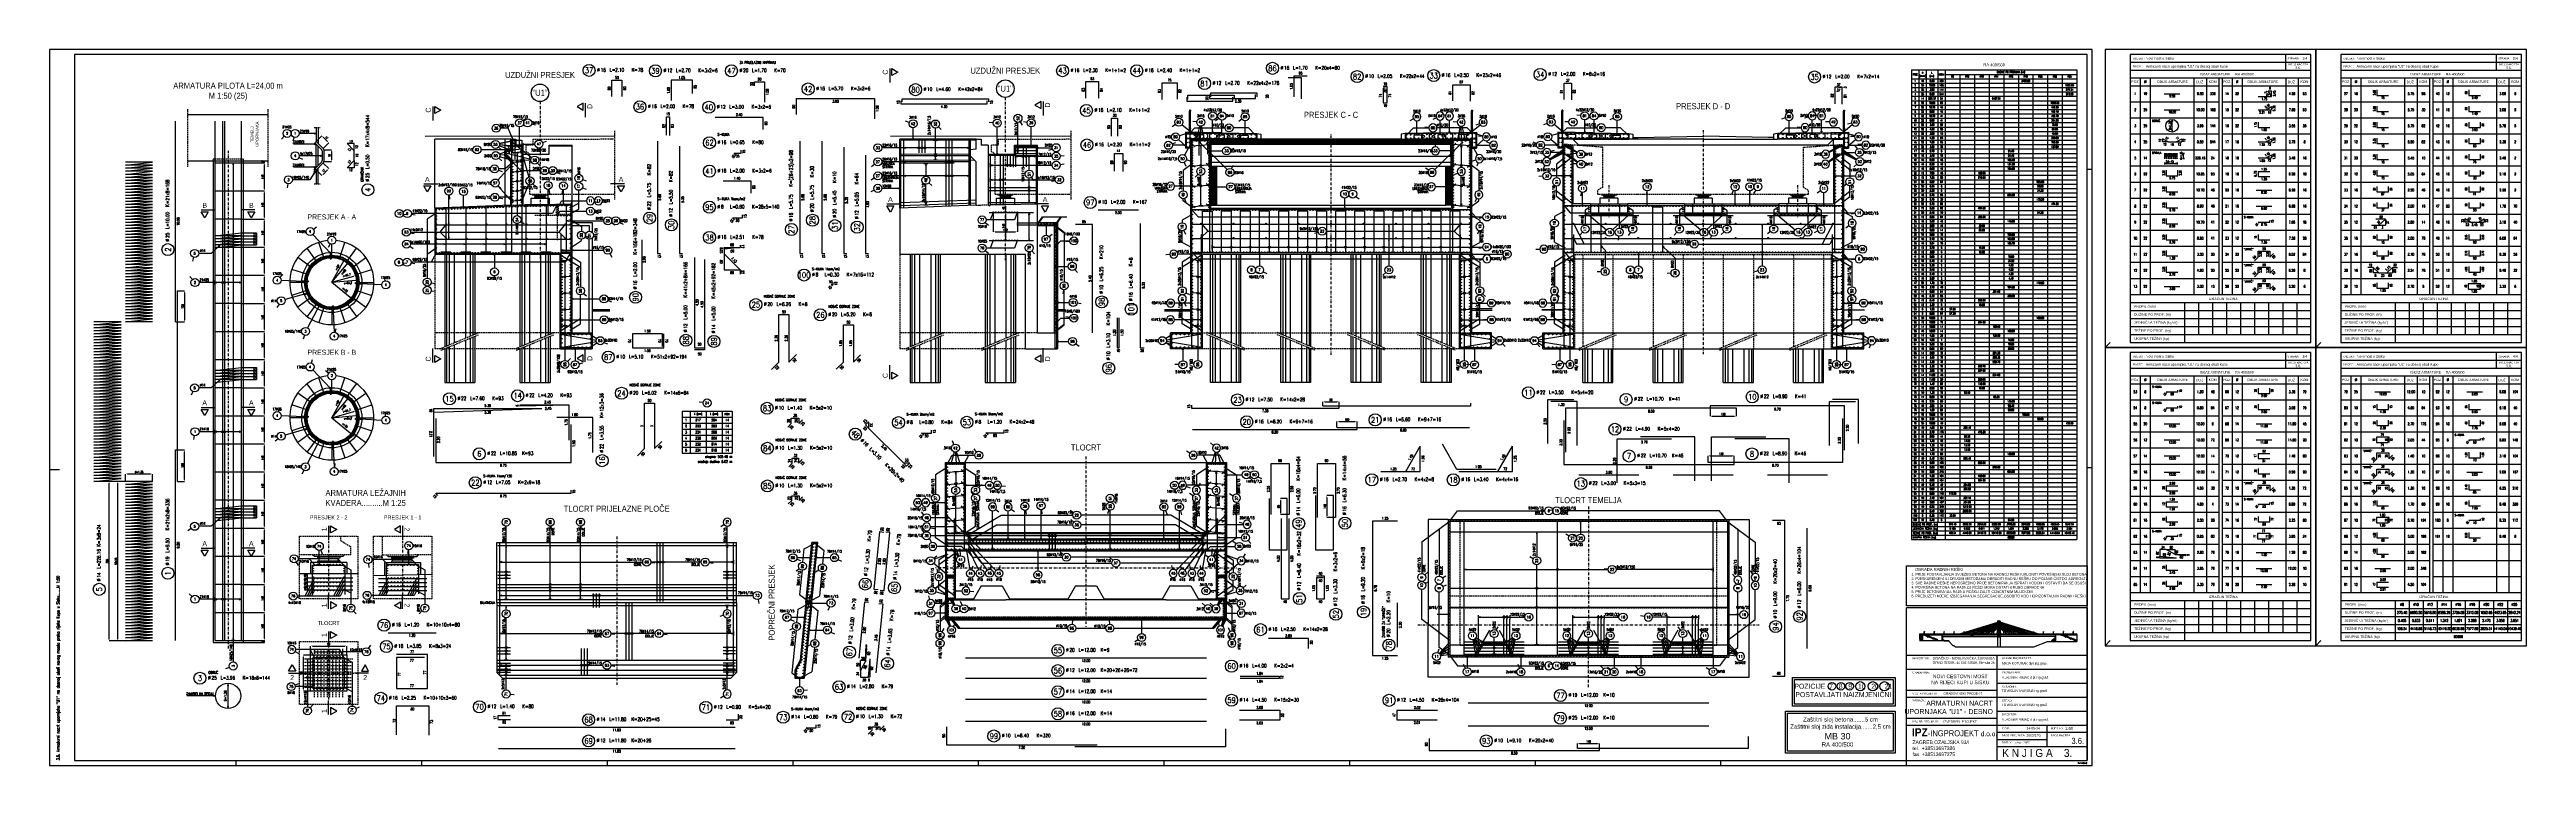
# Model space of a CAD drawing. Extents: x 0 to 12346, y 0 to 3567.
import ezdxf
from ezdxf.enums import TextEntityAlignment as Align

# ---------------------------------------------------------------- set-up
doc = ezdxf.new("R2010")
doc.units = 0
doc.header["$LTSCALE"] = 50
doc.header["$PDMODE"] = 34
doc.header["$PDSIZE"] = 5
for name, pattern in [('CENTER', [0.47, 0.25, -0.1, 0.02, -0.1]), ('HIDDEN', [9.525, 6.35, -3.175]), ('HIDDEN2', [0.1875, 0.125, -0.0625])]:
    doc.linetypes.add(name, pattern=pattern)
doc.layers.get('DEFPOINTS').update_dxf_attribs({"linetype": 'CONTINUOUS'})
for name, color, linetype in [('ARM', 1, 'CONTINUOUS'), ('ARM-I', 6, 'CONTINUOUS'), ('ARMATURA', 1, 'CONTINUOUS'), ('BETON', 7, 'CONTINUOUS'), ('BETON tan', 40, 'CONTINUOUS'), ('BETON TANKO', 40, 'CONTINUOUS'), ('CRTICA', 7, 'CONTINUOUS'), ('FILE', 8, 'CONTINUOUS'), ('KOLNIK', 5, 'CONTINUOUS'), ('KOTE', 4, 'CONTINUOUS'), ('Lezajevi', 8, 'CONTINUOUS'), ('Ležajevi', 9, 'CONTINUOUS'), ('NEVIDLJIVO', 9, 'HIDDEN2'), ('OSI', 2, 'CENTER'), ('POM', 9, 'CONTINUOUS'), ('SRAFURA', 8, 'CONTINUOUS'), ('TANKO', 8, 'CONTINUOUS'), ('TEKST', 7, 'CONTINUOUS')]:
    doc.layers.add(name, color=color, linetype=linetype)
doc.styles.add('KOTE', font='romans.shx', dxfattribs={"width": 0.7})
doc.styles.add('NASLOV', font='ARIAL.TTF')
doc.styles.get("Standard").update_dxf_attribs({"font": 'romans.shx', "width": 0.9})
doc.dimstyles.new('M-50', dxfattribs={"dimscale": 50, "dimtxt": 0.2, "dimasz": 0.185, "dimexe": 0, "dimexo": 0, "dimgap": 0.1, "dimtad": 1, "dimdec": 0, "dimzin": 0, "dimdsep": 46, "dimtxsty": 'KOTE', "dimcen": 0.09, "dimclrd": 256, "dimclre": 256, "dimclrt": 2, "dimadec": 0, "dimazin": 0, "dimtfac": 1, "dimtdec": 0, "dimtix": 1, "dimtmove": 2, "dimatfit": 3, "dimfxl": 0, "dimtolj": 1, "dimtzin": 0, "dimarcsym": 0})
pattern_1 = [(45, (-13958.2427, -62339.7396), (-1.122532015, 1.122532015), []), (135, (-13958.2427, -62339.7396), (-1.122532015, -1.122532015), [])]
pattern_2 = [(225, (16772.4574, 67152.7435), (1.122532015, -1.122532015), []), (315, (16772.4574, 67152.7435), (1.122532015, 1.122532015), [])]
pattern_3 = [(225, (66153.349, 17771.852), (-1.122532015, 1.122532015), []), (135, (66153.349, 17771.852), (1.122532015, 1.122532015), [])]
pattern_4 = [(45, (-63339.1342, -12958.8481), (1.122532015, -1.122532015), []), (315, (-63339.1342, -12958.8481), (-1.122532015, -1.122532015), [])]
pattern_5 = [(45, (-13958.2427, -63014.2958), (-1.122532015, 1.122532015), []), (135, (-13958.2427, -63014.2958), (-1.122532015, -1.122532015), [])]
pattern_6 = [(225, (16772.4574, 66478.1873), (1.122532015, -1.122532015), []), (315, (16772.4574, 66478.1873), (1.122532015, 1.122532015), [])]
pattern_7 = [(225, (66153.349, 17097.2958), (-1.122532015, 1.122532015), []), (135, (66153.349, 17097.2958), (1.122532015, 1.122532015), [])]
pattern_8 = [(45, (-63339.1342, -13633.4044), (1.122532015, -1.122532015), []), (315, (-63339.1342, -13633.4044), (-1.122532015, -1.122532015), [])]

# ---------------------------------------------------------------- blocks, each defined once
blk = doc.blocks.new('A$C5B970AFC')
at = {"layer": 'TANKO'}
h = blk.add_hatch(color=256, dxfattribs=at)
edge = h.paths.add_edge_path()
edge.add_arc((0, 0), 1.4, 0, 360)
blk.add_circle((0, 0), 1.4, dxfattribs=at)
blk = doc.blocks.new('P')
at = {"layer": 'KOTE'}
blk.add_circle((0, 0), 0.4, dxfattribs=at)
blk.add_attdef('P', text='', height=0.25, dxfattribs=at).set_placement((0, 0), align=Align.MIDDLE)
blk = doc.blocks.new('STR')
at = {"layer": 'KOTE', "color": 9}
blk.add_lwpolyline([(-1, 0.17), (-1, -0.17), (0, 0)], close=True, dxfattribs=at)
at = {"layer": 'KOTE', "color": 9, "linetype": 'ByBlock'}
blk.add_solid([(-1, 0.17), (-1, -0.17), (0, 0)], dxfattribs=at)
blk = doc.blocks.new('*D287')
at = {"layer": 'DEFPOINTS', "color": 0}
for p in [(1329, 3109), (1392, 3102), (1364, 3074)]:
    blk.add_point(p, dxfattribs=at)
at = {"layer": 'TANKO', "lineweight": -2}
for p, q in [((1329, 3109), (1357, 3137)), ((1363, 3131), (1385, 3109)), ((1364, 3074), (1392, 3102))]:
    blk.add_line(p, q, dxfattribs=at)
at = {"layer": 'TANKO'}
for points in [[(1364, 3132), (1362, 3129), (1357, 3137)], [(1386, 3110), (1384, 3108), (1392, 3102)]]:
    blk.add_solid(points, dxfattribs=at)
at = {"layer": 'TANKO', "color": 2, "insert": (1381, 3127), "char_height": 10, "attachment_point": 5, "rotation": 315.02, "style": 'KOTE'}
blk.add_mtext('\\A1;{\\fRomanS|b0|i0|c238|p2;17}', dxfattribs=at)
blk = doc.blocks.new('*D288')
at = {"layer": 'DEFPOINTS', "color": 0}
for p in [(1329, 2967), (1364, 3001), (1392, 2974)]:
    blk.add_point(p, dxfattribs=at)
at = {"layer": 'TANKO', "lineweight": -2}
for p, q in [((1329, 2967), (1357, 2939)), ((1363, 2945), (1385, 2967)), ((1364, 3001), (1392, 2974))]:
    blk.add_line(p, q, dxfattribs=at)
at = {"layer": 'TANKO'}
for points in [[(1384, 2968), (1386, 2966), (1392, 2974)], [(1362, 2946), (1364, 2944), (1357, 2939)]]:
    blk.add_solid(points, dxfattribs=at)
at = {"layer": 'TANKO', "color": 2, "insert": (1367, 2963), "char_height": 10, "attachment_point": 5, "rotation": 44.98, "style": 'KOTE'}
blk.add_mtext('\\A1;{\\fRomanS|b0|i0|c238|p2;17}', dxfattribs=at)
blk = doc.blocks.new('*D289')
at = {"layer": 'DEFPOINTS', "color": 0}
for p in [(1367, 3067), (1367, 3009), (1405, 3009)]:
    blk.add_point(p, dxfattribs=at)
at = {"layer": 'TANKO', "lineweight": -2}
for p, q in [((1367, 3067), (1405, 3067)), ((1367, 3009), (1405, 3009)), ((1405, 3058), (1405, 3018))]:
    blk.add_line(p, q, dxfattribs=at)
at = {"layer": 'TANKO'}
for points in [[(1403, 3058), (1406, 3058), (1405, 3067)], [(1403, 3018), (1406, 3018), (1405, 3009)]]:
    blk.add_solid(points, dxfattribs=at)
at = {"layer": 'TANKO', "color": 2, "insert": (1395, 3038), "char_height": 10, "attachment_point": 5, "rotation": 90, "style": 'KOTE'}
blk.add_mtext('\\A1;{\\fRomanS|b0|i0|c238|p2;16}', dxfattribs=at)
blk = doc.blocks.new('*D290')
at = {"layer": 'DEFPOINTS', "color": 0}
for p in [(957, 2653), (957, 2638), (1032, 2638)]:
    blk.add_point(p, dxfattribs=at)
at = {"layer": 'TANKO', "lineweight": -2}
for p, q in [((957, 2653), (1032, 2653)), ((957, 2638), (1032, 2638)), ((1032, 2653), (1032, 2638))]:
    blk.add_line(p, q, dxfattribs=at)
at = {"layer": 'TANKO', "color": 2, "insert": (1022, 2646), "char_height": 10, "attachment_point": 5, "rotation": 90, "style": 'KOTE'}
blk.add_mtext('\\A1;15', dxfattribs=at)
blk = doc.blocks.new('*D291')
at = {"layer": 'DEFPOINTS', "color": 0}
for p in [(957, 2638), (957, 2623), (1032, 2623)]:
    blk.add_point(p, dxfattribs=at)
at = {"layer": 'TANKO', "lineweight": -2}
for p, q in [((957, 2638), (1032, 2638)), ((957, 2623), (1032, 2623)), ((1032, 2638), (1032, 2623))]:
    blk.add_line(p, q, dxfattribs=at)
at = {"layer": 'TANKO', "color": 2, "insert": (1022, 2631), "char_height": 10, "attachment_point": 5, "rotation": 90, "style": 'KOTE'}
blk.add_mtext('\\A1;15', dxfattribs=at)
blk = doc.blocks.new('*D292')
at = {"layer": 'DEFPOINTS', "color": 0}
for p in [(957, 2623), (957, 2608), (1032, 2608)]:
    blk.add_point(p, dxfattribs=at)
at = {"layer": 'TANKO', "lineweight": -2}
for p, q in [((957, 2623), (1032, 2623)), ((957, 2608), (1032, 2608)), ((1032, 2623), (1032, 2608))]:
    blk.add_line(p, q, dxfattribs=at)
at = {"layer": 'TANKO', "color": 2, "insert": (1022, 2616), "char_height": 10, "attachment_point": 5, "rotation": 90, "style": 'KOTE'}
blk.add_mtext('\\A1;15', dxfattribs=at)
blk = doc.blocks.new('*D293')
at = {"layer": 'DEFPOINTS', "color": 0}
for p in [(957, 2608), (957, 2593), (1032, 2593)]:
    blk.add_point(p, dxfattribs=at)
at = {"layer": 'TANKO', "lineweight": -2}
for p, q in [((957, 2608), (1032, 2608)), ((957, 2593), (1032, 2593)), ((1032, 2608), (1032, 2593))]:
    blk.add_line(p, q, dxfattribs=at)
at = {"layer": 'TANKO', "color": 2, "insert": (1022, 2601), "char_height": 10, "attachment_point": 5, "rotation": 90, "style": 'KOTE'}
blk.add_mtext('\\A1;15', dxfattribs=at)
blk = doc.blocks.new('*D294')
at = {"layer": 'DEFPOINTS', "color": 0}
for p in [(955, 622), (1071, 622), (965, 612)]:
    blk.add_point(p, dxfattribs=at)
at = {"layer": 'TANKO', "lineweight": -2}
for p, q in [((955, 622), (1071, 622)), ((1071, 612), (1071, 622)), ((965, 612), (1071, 612))]:
    blk.add_line(p, q, dxfattribs=at)
at = {"layer": 'TANKO', "color": 2, "insert": (1061, 617), "char_height": 10, "attachment_point": 5, "rotation": 90, "style": 'KOTE'}
blk.add_mtext('\\A1;10', dxfattribs=at)
blk = doc.blocks.new('*D295')
at = {"layer": 'DEFPOINTS', "color": 0}
for p in [(955, 2582), (1071, 2582), (955, 2442)]:
    blk.add_point(p, dxfattribs=at)
at = {"layer": 'TANKO', "lineweight": -2}
for p, q in [((955, 2582), (1071, 2582)), ((1071, 2452), (1071, 2573)), ((955, 2442), (1071, 2442))]:
    blk.add_line(p, q, dxfattribs=at)
at = {"layer": 'TANKO'}
for points in [[(1069, 2573), (1072, 2573), (1071, 2582)], [(1069, 2452), (1072, 2452), (1071, 2442)]]:
    blk.add_solid(points, dxfattribs=at)
at = {"layer": 'TANKO', "color": 2, "insert": (1061, 2512), "char_height": 10, "attachment_point": 5, "rotation": 90, "style": 'KOTE'}
blk.add_mtext('\\A1;140', dxfattribs=at)
blk = doc.blocks.new('*D296')
at = {"layer": 'DEFPOINTS', "color": 0}
for p in [(955, 2722), (1071, 2722), (955, 2582)]:
    blk.add_point(p, dxfattribs=at)
at = {"layer": 'TANKO', "lineweight": -2}
for p, q in [((955, 2722), (1071, 2722)), ((1071, 2592), (1071, 2713)), ((955, 2582), (1071, 2582))]:
    blk.add_line(p, q, dxfattribs=at)
at = {"layer": 'TANKO'}
for points in [[(1069, 2713), (1072, 2713), (1071, 2722)], [(1069, 2592), (1072, 2592), (1071, 2582)]]:
    blk.add_solid(points, dxfattribs=at)
at = {"layer": 'TANKO', "color": 2, "insert": (1061, 2652), "char_height": 10, "attachment_point": 5, "rotation": 90, "style": 'KOTE'}
blk.add_mtext('\\A1;140', dxfattribs=at)
blk = doc.blocks.new('*D297')
at = {"layer": 'DEFPOINTS', "color": 0}
for p in [(955, 2862), (1071, 2862), (955, 2722)]:
    blk.add_point(p, dxfattribs=at)
at = {"layer": 'TANKO', "lineweight": -2}
for p, q in [((955, 2862), (1071, 2862)), ((1071, 2732), (1071, 2853)), ((955, 2722), (1071, 2722))]:
    blk.add_line(p, q, dxfattribs=at)
at = {"layer": 'TANKO'}
for points in [[(1069, 2853), (1072, 2853), (1071, 2862)], [(1069, 2732), (1072, 2732), (1071, 2722)]]:
    blk.add_solid(points, dxfattribs=at)
at = {"layer": 'TANKO', "color": 2, "insert": (1061, 2792), "char_height": 10, "attachment_point": 5, "rotation": 90, "style": 'KOTE'}
blk.add_mtext('\\A1;140', dxfattribs=at)
blk = doc.blocks.new('*D298')
at = {"layer": 'DEFPOINTS', "color": 0}
for p in [(955, 3002), (1071, 3002), (955, 2862)]:
    blk.add_point(p, dxfattribs=at)
at = {"layer": 'TANKO', "lineweight": -2}
for p, q in [((955, 3002), (1071, 3002)), ((1071, 2872), (1071, 2993)), ((955, 2862), (1071, 2862))]:
    blk.add_line(p, q, dxfattribs=at)
at = {"layer": 'TANKO'}
for points in [[(1069, 2993), (1072, 2993), (1071, 3002)], [(1069, 2872), (1072, 2872), (1071, 2862)]]:
    blk.add_solid(points, dxfattribs=at)
at = {"layer": 'TANKO', "color": 2, "insert": (1061, 2932), "char_height": 10, "attachment_point": 5, "rotation": 90, "style": 'KOTE'}
blk.add_mtext('\\A1;140', dxfattribs=at)
blk = doc.blocks.new('*D299')
at = {"layer": 'DEFPOINTS', "color": 0}
for p in [(955, 3002), (986, 3012), (1071, 3012)]:
    blk.add_point(p, dxfattribs=at)
at = {"layer": 'TANKO', "lineweight": -2}
for p, q in [((955, 3002), (1071, 3002)), ((986, 3012), (1071, 3012)), ((1071, 3002), (1071, 3012))]:
    blk.add_line(p, q, dxfattribs=at)
at = {"layer": 'TANKO', "color": 2, "insert": (1061, 3007), "char_height": 10, "attachment_point": 5, "rotation": 90, "style": 'KOTE'}
blk.add_mtext('\\A1;10', dxfattribs=at)
blk = doc.blocks.new('S')
at = {"layer": 'KOTE', "color": 9}
blk.add_line((0, 1), (0, -1), dxfattribs=at)
blk.add_lwpolyline([(-1, 0.2), (-1, -0.2), (0, 0)], close=True, dxfattribs=at)
at = {"layer": 'KOTE', "color": 9, "linetype": 'ByBlock'}
blk.add_solid([(-1, 0.2), (-1, -0.2), (0, 0)], dxfattribs=at)
blk = doc.blocks.new('*D300')
at = {"layer": 'DEFPOINTS', "color": 0}
for p in [(1407, 2407), (1524, 2312)]:
    blk.add_point(p, dxfattribs=at)
at = {"layer": 'TANKO', "lineweight": -2}
blk.add_line((1407, 2407), (1517, 2318), dxfattribs=at)
at = {"layer": 'TANKO'}
blk.add_solid([(1518, 2319), (1516, 2317), (1524, 2312)], dxfattribs=at)
at = {"layer": 'TANKO', "color": 2, "insert": (1473, 2369), "char_height": 10, "attachment_point": 5, "rotation": 321.0603, "style": 'KOTE'}
blk.add_mtext('\\A1;{\\fRomanS|b0|i0|c238|p2;r=75}', dxfattribs=at)
blk = doc.blocks.new('*D301')
at = {"layer": 'DEFPOINTS', "color": 0}
for p in [(1407, 2407), (1535, 2418)]:
    blk.add_point(p, dxfattribs=at)
at = {"layer": 'TANKO', "lineweight": -2}
blk.add_line((1407, 2407), (1526, 2417), dxfattribs=at)
at = {"layer": 'TANKO'}
blk.add_solid([(1526, 2419), (1526, 2416), (1535, 2418)], dxfattribs=at)
at = {"layer": 'TANKO', "color": 2, "insert": (1488, 2402), "char_height": 10, "attachment_point": 5, "rotation": 5.2264, "style": 'KOTE'}
blk.add_mtext('\\A1;{\\fRomanS|b0|i0|c238|p2;r=64,2}', dxfattribs=at)
blk = doc.blocks.new('*D302')
at = {"layer": 'DEFPOINTS', "color": 0}
for p in [(1407, 2407), (1526, 2441)]:
    blk.add_point(p, dxfattribs=at)
at = {"layer": 'TANKO', "lineweight": -2}
blk.add_line((1407, 2407), (1517, 2438), dxfattribs=at)
at = {"layer": 'TANKO'}
blk.add_solid([(1516, 2440), (1517, 2437), (1526, 2441)], dxfattribs=at)
at = {"layer": 'TANKO', "color": 2, "insert": (1482, 2441), "char_height": 10, "attachment_point": 5, "rotation": 16.0693, "style": 'KOTE'}
blk.add_mtext('\\A1;{\\fRomanS|b0|i0|c238|p2;r=61,7}', dxfattribs=at)
blk = doc.blocks.new('*D303')
at = {"layer": 'DEFPOINTS', "color": 0}
for p in [(1495, 2511), (1407, 2407)]:
    blk.add_point(p, dxfattribs=at)
at = {"layer": 'TANKO', "lineweight": -2}
blk.add_line((1407, 2407), (1489, 2504), dxfattribs=at)
at = {"layer": 'TANKO'}
blk.add_solid([(1487, 2505), (1490, 2503), (1495, 2511)], dxfattribs=at)
at = {"layer": 'TANKO', "color": 2, "insert": (1466, 2459), "char_height": 10, "attachment_point": 5, "rotation": 49.9944, "style": 'KOTE'}
blk.add_mtext('\\A1;{\\fRomanS|b0|i0|c238|p2;r=68}', dxfattribs=at)
blk = doc.blocks.new('*D304')
at = {"layer": 'DEFPOINTS', "color": 0}
for p in [(1473, 2525), (1407, 2407)]:
    blk.add_point(p, dxfattribs=at)
at = {"layer": 'TANKO', "lineweight": -2}
blk.add_line((1407, 2407), (1469, 2517), dxfattribs=at)
at = {"layer": 'TANKO'}
blk.add_solid([(1467, 2518), (1470, 2517), (1473, 2525)], dxfattribs=at)
at = {"layer": 'TANKO', "color": 2, "insert": (1435, 2481), "char_height": 10, "attachment_point": 5, "rotation": 61.0215, "style": 'KOTE'}
blk.add_mtext('\\A1;{\\fRomanS|b0|i0|c238|p2;r=67}', dxfattribs=at)
blk = doc.blocks.new('POZ')
at = {"layer": 'ARM-I'}
blk.add_circle((0, 0), 0.6, dxfattribs=at)
at = {"layer": 'ARM', "width": 0.7}
for s, p in [('%%c', (0.81, -0.12)), ('L=', (2.06, -0.12)), ('K=', (4.26, -0.12))]:
    blk.add_text(s, height=0.35, dxfattribs=at).set_placement(p)
for tag, p in [('VA', (0.88, 0.44)), ('FI', (1.16, -0.13)), ('DUZ', (2.6, -0.13)), ('KOM', (4.88, -0.13))]:
    blk.add_attdef(tag, p, '', height=0.35, dxfattribs=at)
at = {"layer": 'ARM', "width": 0.7, "flags": 1}
for tag, p in [('TIP', (1.04, -0.9)), ('A', (1.16, -1.41)), ('C', (1.16, -2.43)), ('B', (1.16, -1.92)), ('G', (1.16, -4.46)), ('D', (1.16, -2.93)), ('E', (1.16, -3.44)), ('F', (1.16, -3.95)), ('H', (1.16, -4.96)), ('J', (1.16, -5.98)), ('I', (1.16, -5.47)), ('K', (1.16, -6.49)), ('L', (1.16, -7)), ('M', (1.16, -7.5)), ('N', (1.16, -8.01))]:
    blk.add_attdef(tag, p, '', height=0.35, dxfattribs=at)
at = {"layer": 'ARM-I', "width": 0.8}
blk.add_attdef('POZ', text='', height=0.55, dxfattribs=at).set_placement((0, 0), align=Align.MIDDLE)
blk = doc.blocks.new('*D316')
at = {"layer": 'DEFPOINTS', "color": 0}
for p in [(1407, 1732), (1524, 1638)]:
    blk.add_point(p, dxfattribs=at)
at = {"layer": 'TANKO', "lineweight": -2}
blk.add_line((1407, 1732), (1517, 1643), dxfattribs=at)
at = {"layer": 'TANKO'}
blk.add_solid([(1518, 1645), (1516, 1642), (1524, 1638)], dxfattribs=at)
at = {"layer": 'TANKO', "color": 2, "insert": (1473, 1694), "char_height": 10, "attachment_point": 5, "rotation": 321.0603, "style": 'KOTE'}
blk.add_mtext('\\A1;{\\fRomanS|b0|i0|c238|p2;r=75}', dxfattribs=at)
blk = doc.blocks.new('*D317')
at = {"layer": 'DEFPOINTS', "color": 0}
for p in [(1407, 1732), (1535, 1744)]:
    blk.add_point(p, dxfattribs=at)
at = {"layer": 'TANKO', "lineweight": -2}
blk.add_line((1407, 1732), (1526, 1743), dxfattribs=at)
at = {"layer": 'TANKO'}
blk.add_solid([(1526, 1744), (1526, 1741), (1535, 1744)], dxfattribs=at)
at = {"layer": 'TANKO', "color": 2, "insert": (1488, 1727), "char_height": 10, "attachment_point": 5, "rotation": 5.2264, "style": 'KOTE'}
blk.add_mtext('\\A1;{\\fRomanS|b0|i0|c238|p2;r=64,2}', dxfattribs=at)
blk = doc.blocks.new('*D318')
at = {"layer": 'DEFPOINTS', "color": 0}
for p in [(1407, 1732), (1526, 1766)]:
    blk.add_point(p, dxfattribs=at)
at = {"layer": 'TANKO', "lineweight": -2}
blk.add_line((1407, 1732), (1517, 1764), dxfattribs=at)
at = {"layer": 'TANKO'}
blk.add_solid([(1516, 1765), (1517, 1762), (1526, 1766)], dxfattribs=at)
at = {"layer": 'TANKO', "color": 2, "insert": (1482, 1766), "char_height": 10, "attachment_point": 5, "rotation": 16.0693, "style": 'KOTE'}
blk.add_mtext('\\A1;{\\fRomanS|b0|i0|c238|p2;r=61,7}', dxfattribs=at)
blk = doc.blocks.new('*D319')
at = {"layer": 'DEFPOINTS', "color": 0}
for p in [(1407, 1732), (1495, 1836)]:
    blk.add_point(p, dxfattribs=at)
at = {"layer": 'TANKO', "lineweight": -2}
blk.add_line((1407, 1732), (1489, 1829), dxfattribs=at)
at = {"layer": 'TANKO'}
blk.add_solid([(1487, 1830), (1490, 1828), (1495, 1836)], dxfattribs=at)
at = {"layer": 'TANKO', "color": 2, "insert": (1466, 1784), "char_height": 10, "attachment_point": 5, "rotation": 49.9944, "style": 'KOTE'}
blk.add_mtext('\\A1;{\\fRomanS|b0|i0|c238|p2;r=68}', dxfattribs=at)
blk = doc.blocks.new('*D320')
at = {"layer": 'DEFPOINTS', "color": 0}
for p in [(1407, 1732), (1473, 1851)]:
    blk.add_point(p, dxfattribs=at)
at = {"layer": 'TANKO', "lineweight": -2}
blk.add_line((1407, 1732), (1469, 1843), dxfattribs=at)
at = {"layer": 'TANKO'}
blk.add_solid([(1467, 1844), (1470, 1842), (1473, 1851)], dxfattribs=at)
at = {"layer": 'TANKO', "color": 2, "insert": (1435, 1806), "char_height": 10, "attachment_point": 5, "rotation": 61.0215, "style": 'KOTE'}
blk.add_mtext('\\A1;{\\fRomanS|b0|i0|c238|p2;r=67}', dxfattribs=at)
blk = doc.blocks.new('*D321')
at = {"layer": 'DEFPOINTS', "color": 0}
for p in [(341, 1415), (378, 1415), (378, 620)]:
    blk.add_point(p, dxfattribs=at)
at = {"layer": 'KOTE', "lineweight": -2}
for p, q in [((378, 1415), (341, 1415)), ((341, 629), (341, 1406)), ((378, 620), (341, 620))]:
    blk.add_line(p, q, dxfattribs=at)
at = {"layer": 'KOTE'}
for points in [[(339, 1406), (342, 1406), (341, 1415)], [(339, 629), (342, 629), (341, 620)]]:
    blk.add_solid(points, dxfattribs=at)
at = {"layer": 'KOTE', "color": 2, "insert": (331, 1017), "char_height": 10, "attachment_point": 5, "rotation": 90, "style": 'KOTE'}
blk.add_mtext('\\A1;53x15', dxfattribs=at)
blk = doc.blocks.new('*D322')
at = {"layer": 'DEFPOINTS', "color": 0}
for p in [(378, 1452), (378, 1415), (513, 1415)]:
    blk.add_point(p, dxfattribs=at)
at = {"layer": 'KOTE', "lineweight": -2}
for p, q in [((378, 1415), (378, 1452)), ((504, 1452), (388, 1452)), ((513, 1415), (513, 1452))]:
    blk.add_line(p, q, dxfattribs=at)
at = {"layer": 'KOTE'}
for points in [[(388, 1454), (388, 1451), (378, 1452)], [(504, 1454), (504, 1451), (513, 1452)]]:
    blk.add_solid(points, dxfattribs=at)
at = {"layer": 'KOTE', "color": 2, "insert": (446, 1462), "char_height": 10, "attachment_point": 5, "style": 'KOTE'}
blk.add_mtext('\\A1;d=1.35', dxfattribs=at)
blk = doc.blocks.new('*D323')
at = {"layer": 'DEFPOINTS', "color": 0}
for p in [(297, 1415), (378, 1415), (378, 620)]:
    blk.add_point(p, dxfattribs=at)
at = {"layer": 'KOTE', "lineweight": -2}
for p, q in [((378, 1415), (297, 1415)), ((297, 629), (297, 1406)), ((378, 620), (297, 620))]:
    blk.add_line(p, q, dxfattribs=at)
at = {"layer": 'KOTE'}
for points in [[(295, 1406), (298, 1406), (297, 1415)], [(295, 629), (298, 629), (297, 620)]]:
    blk.add_solid(points, dxfattribs=at)
at = {"layer": 'KOTE', "color": 2, "insert": (287, 1017), "char_height": 10, "attachment_point": 5, "rotation": 90, "style": 'KOTE'}
blk.add_mtext('\\A1;795', dxfattribs=at)
blk = doc.blocks.new('A$C03C140D4')
at = {"layer": 'ARM-I'}
for p, q in [((-135, 780), (0, 795)), ((0, 795), (-135, 795)), ((-135, 765), (0, 780)), ((0, 780), (-135, 780)), ((-135, 750), (0, 765)), ((0, 765), (-135, 765)), ((-135, 735), (0, 750)), ((0, 750), (-135, 750)), ((-135, 720), (0, 735)), ((0, 735), (-135, 735)), ((-135, 705), (0, 720)), ((0, 720), (-135, 720)), ((-135, 690), (0, 705)), ((0, 705), (-135, 705)), ((-135, 675), (0, 690)), ((0, 690), (-135, 690)), ((-135, 660), (0, 675)), ((0, 675), (-135, 675)), ((-135, 645), (0, 660)), ((0, 660), (-135, 660)), ((-135, 630), (0, 645)), ((0, 645), (-135, 645)), ((-135, 615), (0, 630)), ((0, 630), (-135, 630)), ((-135, 600), (0, 615)), ((0, 615), (-135, 615)), ((-135, 585), (0, 600)), ((0, 600), (-135, 600)), ((-135, 570), (0, 585)), ((0, 585), (-135, 585)), ((-135, 555), (0, 570)), ((0, 570), (-135, 570)), ((-135, 540), (0, 555)), ((0, 555), (-135, 555)), ((-135, 525), (0, 540)), ((0, 540), (-135, 540)), ((-135, 510), (0, 525)), ((0, 525), (-135, 525)), ((-135, 495), (0, 510)), ((0, 510), (-135, 510)), ((-135, 480), (0, 495)), ((0, 495), (-135, 495)), ((-135, 465), (0, 480)), ((0, 480), (-135, 480)), ((-135, 450), (0, 465)), ((0, 465), (-135, 465)), ((-135, 435), (0, 450)), ((0, 450), (-135, 450)), ((-135, 420), (0, 435)), ((0, 435), (-135, 435)), ((-135, 405), (0, 420)), ((0, 420), (-135, 420)), ((-135, 390), (0, 405)), ((0, 405), (-135, 405)), ((-135, 375), (0, 390)), ((0, 390), (-135, 390)), ((-135, 360), (0, 375)), ((0, 375), (-135, 375)), ((-135, 345), (0, 360)), ((0, 360), (-135, 360)), ((-135, 330), (0, 345)), ((0, 345), (-135, 345)), ((-135, 315), (0, 330)), ((0, 330), (-135, 330)), ((-135, 300), (0, 315)), ((0, 315), (-135, 315)), ((-135, 285), (0, 300)), ((0, 300), (-135, 300)), ((-135, 270), (0, 285)), ((0, 285), (-135, 285)), ((-135, 255), (0, 270)), ((0, 270), (-135, 270)), ((-135, 240), (0, 255)), ((0, 255), (-135, 255)), ((-135, 225), (0, 240)), ((0, 240), (-135, 240)), ((-135, 210), (0, 225)), ((0, 225), (-135, 225)), ((-135, 195), (0, 210)), ((0, 210), (-135, 210)), ((-135, 180), (0, 195)), ((0, 195), (-135, 195)), ((-135, 165), (0, 180)), ((0, 180), (-135, 180)), ((-135, 150), (0, 165)), ((0, 165), (-135, 165)), ((-135, 135), (0, 150)), ((0, 150), (-135, 150)), ((-135, 120), (0, 135)), ((0, 135), (-135, 135)), ((-135, 105), (0, 120)), ((0, 120), (-135, 120)), ((-135, 90), (0, 105)), ((0, 105), (-135, 105)), ((-135, 75), (0, 90)), ((0, 90), (-135, 90)), ((-135, 60), (0, 75)), ((0, 75), (-135, 75)), ((-135, 45), (0, 60)), ((0, 60), (-135, 60)), ((-135, 30), (0, 45)), ((0, 45), (-135, 45)), ((-135, 15), (0, 30)), ((0, 30), (-135, 30)), ((-135, 0), (0, 15)), ((0, 15), (-135, 15)), ((0, 0), (-135, 0))]:
    blk.add_line(p, q, dxfattribs=at)
blk = doc.blocks.new('*D325')
at = {"layer": 'DEFPOINTS', "color": 0}
for p in [(957, 1983), (957, 1968), (1032, 1968)]:
    blk.add_point(p, dxfattribs=at)
at = {"layer": 'TANKO', "lineweight": -2}
for p, q in [((957, 1983), (1032, 1983)), ((1032, 1983), (1032, 1968)), ((957, 1968), (1032, 1968))]:
    blk.add_line(p, q, dxfattribs=at)
at = {"layer": 'TANKO', "color": 2, "insert": (1022, 1976), "char_height": 10, "attachment_point": 5, "rotation": 90, "style": 'KOTE'}
blk.add_mtext('\\A1;15', dxfattribs=at)
blk = doc.blocks.new('*D326')
at = {"layer": 'DEFPOINTS', "color": 0}
for p in [(957, 1968), (957, 1953), (1032, 1953)]:
    blk.add_point(p, dxfattribs=at)
at = {"layer": 'TANKO', "lineweight": -2}
for p, q in [((957, 1968), (1032, 1968)), ((957, 1953), (1032, 1953)), ((1032, 1968), (1032, 1953))]:
    blk.add_line(p, q, dxfattribs=at)
at = {"layer": 'TANKO', "color": 2, "insert": (1022, 1961), "char_height": 10, "attachment_point": 5, "rotation": 90, "style": 'KOTE'}
blk.add_mtext('\\A1;15', dxfattribs=at)
blk = doc.blocks.new('*D327')
at = {"layer": 'DEFPOINTS', "color": 0}
for p in [(957, 1953), (957, 1938), (1032, 1938)]:
    blk.add_point(p, dxfattribs=at)
at = {"layer": 'TANKO', "lineweight": -2}
for p, q in [((957, 1953), (1032, 1953)), ((957, 1938), (1032, 1938)), ((1032, 1953), (1032, 1938))]:
    blk.add_line(p, q, dxfattribs=at)
at = {"layer": 'TANKO', "color": 2, "insert": (1022, 1946), "char_height": 10, "attachment_point": 5, "rotation": 90, "style": 'KOTE'}
blk.add_mtext('\\A1;15', dxfattribs=at)
blk = doc.blocks.new('*D328')
at = {"layer": 'DEFPOINTS', "color": 0}
for p in [(957, 1938), (957, 1923), (1032, 1923)]:
    blk.add_point(p, dxfattribs=at)
at = {"layer": 'TANKO', "lineweight": -2}
for p, q in [((957, 1938), (1032, 1938)), ((957, 1923), (1032, 1923)), ((1032, 1938), (1032, 1923))]:
    blk.add_line(p, q, dxfattribs=at)
at = {"layer": 'TANKO', "color": 2, "insert": (1022, 1931), "char_height": 10, "attachment_point": 5, "rotation": 90, "style": 'KOTE'}
blk.add_mtext('\\A1;15', dxfattribs=at)
blk = doc.blocks.new('*D329')
at = {"layer": 'DEFPOINTS', "color": 0}
for p in [(957, 1294), (957, 1279), (1032, 1279)]:
    blk.add_point(p, dxfattribs=at)
at = {"layer": 'TANKO', "lineweight": -2}
for p, q in [((957, 1294), (1032, 1294)), ((957, 1279), (1032, 1279)), ((1032, 1294), (1032, 1279))]:
    blk.add_line(p, q, dxfattribs=at)
at = {"layer": 'TANKO', "color": 2, "insert": (1022, 1286), "char_height": 10, "attachment_point": 5, "rotation": 90, "style": 'KOTE'}
blk.add_mtext('\\A1;15', dxfattribs=at)
blk = doc.blocks.new('*D330')
at = {"layer": 'DEFPOINTS', "color": 0}
for p in [(957, 1279), (957, 1264), (1032, 1264)]:
    blk.add_point(p, dxfattribs=at)
at = {"layer": 'TANKO', "lineweight": -2}
for p, q in [((957, 1279), (1032, 1279)), ((957, 1264), (1032, 1264)), ((1032, 1279), (1032, 1264))]:
    blk.add_line(p, q, dxfattribs=at)
at = {"layer": 'TANKO', "color": 2, "insert": (1022, 1271), "char_height": 10, "attachment_point": 5, "rotation": 90, "style": 'KOTE'}
blk.add_mtext('\\A1;15', dxfattribs=at)
blk = doc.blocks.new('*D331')
at = {"layer": 'DEFPOINTS', "color": 0}
for p in [(957, 1264), (957, 1249), (1032, 1249)]:
    blk.add_point(p, dxfattribs=at)
at = {"layer": 'TANKO', "lineweight": -2}
for p, q in [((957, 1264), (1032, 1264)), ((957, 1249), (1032, 1249)), ((1032, 1264), (1032, 1249))]:
    blk.add_line(p, q, dxfattribs=at)
at = {"layer": 'TANKO', "color": 2, "insert": (1022, 1256), "char_height": 10, "attachment_point": 5, "rotation": 90, "style": 'KOTE'}
blk.add_mtext('\\A1;15', dxfattribs=at)
blk = doc.blocks.new('*D332')
at = {"layer": 'DEFPOINTS', "color": 0}
for p in [(957, 1249), (957, 1234), (1032, 1234)]:
    blk.add_point(p, dxfattribs=at)
at = {"layer": 'TANKO', "lineweight": -2}
for p, q in [((957, 1249), (1032, 1249)), ((1032, 1249), (1032, 1234)), ((957, 1234), (1032, 1234))]:
    blk.add_line(p, q, dxfattribs=at)
at = {"layer": 'TANKO', "color": 2, "insert": (1022, 1241), "char_height": 10, "attachment_point": 5, "rotation": 90, "style": 'KOTE'}
blk.add_mtext('\\A1;15', dxfattribs=at)
blk = doc.blocks.new('*D333')
at = {"layer": 'DEFPOINTS', "color": 0}
for p in [(955, 2022), (1071, 2022), (955, 1882)]:
    blk.add_point(p, dxfattribs=at)
at = {"layer": 'TANKO', "lineweight": -2}
for p, q in [((955, 2022), (1071, 2022)), ((1071, 1892), (1071, 2013)), ((955, 1882), (1071, 1882))]:
    blk.add_line(p, q, dxfattribs=at)
at = {"layer": 'TANKO'}
for points in [[(1069, 2013), (1072, 2013), (1071, 2022)], [(1069, 1892), (1072, 1892), (1071, 1882)]]:
    blk.add_solid(points, dxfattribs=at)
at = {"layer": 'TANKO', "color": 2, "insert": (1061, 1952), "char_height": 10, "attachment_point": 5, "rotation": 90, "style": 'KOTE'}
blk.add_mtext('\\A1;140', dxfattribs=at)
blk = doc.blocks.new('*D334')
at = {"layer": 'DEFPOINTS', "color": 0}
for p in [(955, 2162), (1071, 2162), (955, 2022)]:
    blk.add_point(p, dxfattribs=at)
at = {"layer": 'TANKO', "lineweight": -2}
for p, q in [((955, 2162), (1071, 2162)), ((1071, 2032), (1071, 2153)), ((955, 2022), (1071, 2022))]:
    blk.add_line(p, q, dxfattribs=at)
at = {"layer": 'TANKO'}
for points in [[(1069, 2153), (1072, 2153), (1071, 2162)], [(1069, 2032), (1072, 2032), (1071, 2022)]]:
    blk.add_solid(points, dxfattribs=at)
at = {"layer": 'TANKO', "color": 2, "insert": (1061, 2092), "char_height": 10, "attachment_point": 5, "rotation": 90, "style": 'KOTE'}
blk.add_mtext('\\A1;140', dxfattribs=at)
blk = doc.blocks.new('*D335')
at = {"layer": 'DEFPOINTS', "color": 0}
for p in [(955, 2302), (1071, 2302), (955, 2162)]:
    blk.add_point(p, dxfattribs=at)
at = {"layer": 'TANKO', "lineweight": -2}
for p, q in [((955, 2302), (1071, 2302)), ((1071, 2172), (1071, 2293)), ((955, 2162), (1071, 2162))]:
    blk.add_line(p, q, dxfattribs=at)
at = {"layer": 'TANKO'}
for points in [[(1069, 2293), (1072, 2293), (1071, 2302)], [(1069, 2172), (1072, 2172), (1071, 2162)]]:
    blk.add_solid(points, dxfattribs=at)
at = {"layer": 'TANKO', "color": 2, "insert": (1061, 2232), "char_height": 10, "attachment_point": 5, "rotation": 90, "style": 'KOTE'}
blk.add_mtext('\\A1;140', dxfattribs=at)
blk = doc.blocks.new('*D336')
at = {"layer": 'DEFPOINTS', "color": 0}
for p in [(955, 2442), (1071, 2442), (955, 2302)]:
    blk.add_point(p, dxfattribs=at)
at = {"layer": 'TANKO', "lineweight": -2}
for p, q in [((955, 2442), (1071, 2442)), ((1071, 2312), (1071, 2433)), ((955, 2302), (1071, 2302))]:
    blk.add_line(p, q, dxfattribs=at)
at = {"layer": 'TANKO'}
for points in [[(1069, 2433), (1072, 2433), (1071, 2442)], [(1069, 2312), (1072, 2312), (1071, 2302)]]:
    blk.add_solid(points, dxfattribs=at)
at = {"layer": 'TANKO', "color": 2, "insert": (1061, 2372), "char_height": 10, "attachment_point": 5, "rotation": 90, "style": 'KOTE'}
blk.add_mtext('\\A1;140', dxfattribs=at)
blk = doc.blocks.new('*D337')
at = {"layer": 'DEFPOINTS', "color": 0}
for p in [(955, 1462), (1071, 1462), (955, 1322)]:
    blk.add_point(p, dxfattribs=at)
at = {"layer": 'TANKO', "lineweight": -2}
for p, q in [((955, 1462), (1071, 1462)), ((1071, 1332), (1071, 1453)), ((955, 1322), (1071, 1322))]:
    blk.add_line(p, q, dxfattribs=at)
at = {"layer": 'TANKO'}
for points in [[(1069, 1453), (1072, 1453), (1071, 1462)], [(1069, 1332), (1072, 1332), (1071, 1322)]]:
    blk.add_solid(points, dxfattribs=at)
at = {"layer": 'TANKO', "color": 2, "insert": (1061, 1392), "char_height": 10, "attachment_point": 5, "rotation": 90, "style": 'KOTE'}
blk.add_mtext('\\A1;140', dxfattribs=at)
blk = doc.blocks.new('*D338')
at = {"layer": 'DEFPOINTS', "color": 0}
for p in [(955, 1602), (1071, 1602), (955, 1462)]:
    blk.add_point(p, dxfattribs=at)
at = {"layer": 'TANKO', "lineweight": -2}
for p, q in [((955, 1602), (1071, 1602)), ((1071, 1472), (1071, 1593)), ((955, 1462), (1071, 1462))]:
    blk.add_line(p, q, dxfattribs=at)
at = {"layer": 'TANKO'}
for points in [[(1069, 1593), (1072, 1593), (1071, 1602)], [(1069, 1472), (1072, 1472), (1071, 1462)]]:
    blk.add_solid(points, dxfattribs=at)
at = {"layer": 'TANKO', "color": 2, "insert": (1061, 1532), "char_height": 10, "attachment_point": 5, "rotation": 90, "style": 'KOTE'}
blk.add_mtext('\\A1;140', dxfattribs=at)
blk = doc.blocks.new('*D339')
at = {"layer": 'DEFPOINTS', "color": 0}
for p in [(955, 1742), (1071, 1742), (955, 1602)]:
    blk.add_point(p, dxfattribs=at)
at = {"layer": 'TANKO', "lineweight": -2}
for p, q in [((955, 1742), (1071, 1742)), ((1071, 1612), (1071, 1733)), ((955, 1602), (1071, 1602))]:
    blk.add_line(p, q, dxfattribs=at)
at = {"layer": 'TANKO'}
for points in [[(1069, 1733), (1072, 1733), (1071, 1742)], [(1069, 1612), (1072, 1612), (1071, 1602)]]:
    blk.add_solid(points, dxfattribs=at)
at = {"layer": 'TANKO', "color": 2, "insert": (1061, 1672), "char_height": 10, "attachment_point": 5, "rotation": 90, "style": 'KOTE'}
blk.add_mtext('\\A1;140', dxfattribs=at)
blk = doc.blocks.new('*D340')
at = {"layer": 'DEFPOINTS', "color": 0}
for p in [(955, 1882), (1071, 1882), (955, 1742)]:
    blk.add_point(p, dxfattribs=at)
at = {"layer": 'TANKO', "lineweight": -2}
for p, q in [((955, 1882), (1071, 1882)), ((1071, 1752), (1071, 1873)), ((955, 1742), (1071, 1742))]:
    blk.add_line(p, q, dxfattribs=at)
at = {"layer": 'TANKO'}
for points in [[(1069, 1873), (1072, 1873), (1071, 1882)], [(1069, 1752), (1072, 1752), (1071, 1742)]]:
    blk.add_solid(points, dxfattribs=at)
at = {"layer": 'TANKO', "color": 2, "insert": (1061, 1812), "char_height": 10, "attachment_point": 5, "rotation": 90, "style": 'KOTE'}
blk.add_mtext('\\A1;140', dxfattribs=at)
blk = doc.blocks.new('*D341')
at = {"layer": 'DEFPOINTS', "color": 0}
for p in [(955, 902), (1071, 902), (955, 762)]:
    blk.add_point(p, dxfattribs=at)
at = {"layer": 'TANKO', "lineweight": -2}
for p, q in [((955, 902), (1071, 902)), ((1071, 772), (1071, 893)), ((955, 762), (1071, 762))]:
    blk.add_line(p, q, dxfattribs=at)
at = {"layer": 'TANKO'}
for points in [[(1069, 893), (1072, 893), (1071, 902)], [(1069, 772), (1072, 772), (1071, 762)]]:
    blk.add_solid(points, dxfattribs=at)
at = {"layer": 'TANKO', "color": 2, "insert": (1061, 832), "char_height": 10, "attachment_point": 5, "rotation": 90, "style": 'KOTE'}
blk.add_mtext('\\A1;140', dxfattribs=at)
blk = doc.blocks.new('*D342')
at = {"layer": 'DEFPOINTS', "color": 0}
for p in [(955, 1042), (1071, 1042), (955, 902)]:
    blk.add_point(p, dxfattribs=at)
at = {"layer": 'TANKO', "lineweight": -2}
for p, q in [((955, 1042), (1071, 1042)), ((1071, 912), (1071, 1033)), ((955, 902), (1071, 902))]:
    blk.add_line(p, q, dxfattribs=at)
at = {"layer": 'TANKO'}
for points in [[(1069, 1033), (1072, 1033), (1071, 1042)], [(1069, 912), (1072, 912), (1071, 902)]]:
    blk.add_solid(points, dxfattribs=at)
at = {"layer": 'TANKO', "color": 2, "insert": (1061, 972), "char_height": 10, "attachment_point": 5, "rotation": 90, "style": 'KOTE'}
blk.add_mtext('\\A1;140', dxfattribs=at)
blk = doc.blocks.new('*D343')
at = {"layer": 'DEFPOINTS', "color": 0}
for p in [(955, 1182), (1071, 1182), (955, 1042)]:
    blk.add_point(p, dxfattribs=at)
at = {"layer": 'TANKO', "lineweight": -2}
for p, q in [((955, 1182), (1071, 1182)), ((1071, 1052), (1071, 1173)), ((955, 1042), (1071, 1042))]:
    blk.add_line(p, q, dxfattribs=at)
at = {"layer": 'TANKO'}
for points in [[(1069, 1173), (1072, 1173), (1071, 1182)], [(1069, 1052), (1072, 1052), (1071, 1042)]]:
    blk.add_solid(points, dxfattribs=at)
at = {"layer": 'TANKO', "color": 2, "insert": (1061, 1112), "char_height": 10, "attachment_point": 5, "rotation": 90, "style": 'KOTE'}
blk.add_mtext('\\A1;140', dxfattribs=at)
blk = doc.blocks.new('*D344')
at = {"layer": 'DEFPOINTS', "color": 0}
for p in [(955, 1322), (1071, 1322), (955, 1182)]:
    blk.add_point(p, dxfattribs=at)
at = {"layer": 'TANKO', "lineweight": -2}
for p, q in [((955, 1322), (1071, 1322)), ((1071, 1192), (1071, 1313)), ((955, 1182), (1071, 1182))]:
    blk.add_line(p, q, dxfattribs=at)
at = {"layer": 'TANKO'}
for points in [[(1069, 1313), (1072, 1313), (1071, 1322)], [(1069, 1192), (1072, 1192), (1071, 1182)]]:
    blk.add_solid(points, dxfattribs=at)
at = {"layer": 'TANKO', "color": 2, "insert": (1061, 1252), "char_height": 10, "attachment_point": 5, "rotation": 90, "style": 'KOTE'}
blk.add_mtext('\\A1;140', dxfattribs=at)
blk = doc.blocks.new('*D345')
at = {"layer": 'DEFPOINTS', "color": 0}
for p in [(955, 762), (1071, 762), (955, 622)]:
    blk.add_point(p, dxfattribs=at)
at = {"layer": 'TANKO', "lineweight": -2}
for p, q in [((955, 762), (1071, 762)), ((1071, 632), (1071, 753)), ((955, 622), (1071, 622))]:
    blk.add_line(p, q, dxfattribs=at)
at = {"layer": 'TANKO'}
for points in [[(1069, 753), (1072, 753), (1071, 762)], [(1069, 632), (1072, 632), (1071, 622)]]:
    blk.add_solid(points, dxfattribs=at)
at = {"layer": 'TANKO', "color": 2, "insert": (1061, 692), "char_height": 10, "attachment_point": 5, "rotation": 90, "style": 'KOTE'}
blk.add_mtext('\\A1;140', dxfattribs=at)
blk = doc.blocks.new('*D346')
at = {"layer": 'DEFPOINTS', "color": 0}
for p in [(627, 1572), (673, 1572), (637, 1415)]:
    blk.add_point(p, dxfattribs=at)
at = {"layer": 'TANKO', "lineweight": -2}
for p, q in [((627, 1572), (673, 1572)), ((673, 1424), (673, 1563)), ((637, 1415), (673, 1415))]:
    blk.add_line(p, q, dxfattribs=at)
at = {"layer": 'TANKO'}
for points in [[(671, 1563), (675, 1563), (673, 1572)], [(671, 1424), (675, 1424), (673, 1415)]]:
    blk.add_solid(points, dxfattribs=at)
at = {"layer": 'TANKO', "color": 2, "insert": (663, 1494), "char_height": 10, "attachment_point": 5, "rotation": 90, "style": 'KOTE'}
blk.add_mtext('\\A1;158', dxfattribs=at)
blk = doc.blocks.new('*D347')
at = {"layer": 'DEFPOINTS', "color": 0}
for p in [(637, 2365), (627, 2210), (673, 2210)]:
    blk.add_point(p, dxfattribs=at)
at = {"layer": 'TANKO', "lineweight": -2}
for p, q in [((637, 2365), (673, 2365)), ((673, 2356), (673, 2219)), ((627, 2210), (673, 2210))]:
    blk.add_line(p, q, dxfattribs=at)
at = {"layer": 'TANKO'}
for points in [[(671, 2356), (675, 2356), (673, 2365)], [(671, 2219), (675, 2219), (673, 2210)]]:
    blk.add_solid(points, dxfattribs=at)
at = {"layer": 'TANKO', "color": 2, "insert": (663, 2287), "char_height": 10, "attachment_point": 5, "rotation": 90, "style": 'KOTE'}
blk.add_mtext('\\A1;155', dxfattribs=at)
blk = doc.blocks.new('*D348')
at = {"layer": 'DEFPOINTS', "color": 0}
for p in [(8267, 1509), (8397, 1543), (8397, 1499)]:
    blk.add_point(p, dxfattribs=at)
at = {"layer": 'TANKO', "lineweight": -2}
for p, q in [((8267, 1509), (8267, 1543)), ((8276, 1543), (8388, 1543)), ((8397, 1499), (8397, 1543))]:
    blk.add_line(p, q, dxfattribs=at)
at = {"layer": 'TANKO'}
for points in [[(8276, 1545), (8276, 1542), (8267, 1543)], [(8388, 1545), (8388, 1542), (8397, 1543)]]:
    blk.add_solid(points, dxfattribs=at)
at = {"layer": 'TANKO', "color": 2, "insert": (8332, 1553), "char_height": 10, "attachment_point": 5, "style": 'KOTE'}
blk.add_mtext('\\A1;130', dxfattribs=at)
blk = doc.blocks.new('*D349')
at = {"layer": 'DEFPOINTS', "color": 0}
for p in [(8277, 1792), (8407, 1782), (8407, 1740)]:
    blk.add_point(p, dxfattribs=at)
at = {"layer": 'TANKO', "lineweight": -2}
for p, q in [((8277, 1792), (8277, 1740)), ((8286, 1740), (8398, 1740)), ((8407, 1782), (8407, 1740))]:
    blk.add_line(p, q, dxfattribs=at)
at = {"layer": 'TANKO'}
for points in [[(8286, 1742), (8286, 1739), (8277, 1740)], [(8398, 1742), (8398, 1739), (8407, 1740)]]:
    blk.add_solid(points, dxfattribs=at)
at = {"layer": 'TANKO', "color": 2, "insert": (8342, 1750), "char_height": 10, "attachment_point": 5, "style": 'KOTE'}
blk.add_mtext('\\A1;130', dxfattribs=at)
blk = doc.blocks.new('*D350')
at = {"layer": 'DEFPOINTS', "color": 0}
for p in [(6417, 1684), (6517, 1713), (6517, 1674)]:
    blk.add_point(p, dxfattribs=at)
at = {"layer": 'TANKO', "lineweight": -2}
for p, q in [((6417, 1684), (6417, 1713)), ((6426, 1713), (6508, 1713)), ((6517, 1674), (6517, 1713))]:
    blk.add_line(p, q, dxfattribs=at)
at = {"layer": 'TANKO'}
for points in [[(6426, 1715), (6426, 1712), (6417, 1713)], [(6508, 1715), (6508, 1712), (6517, 1713)]]:
    blk.add_solid(points, dxfattribs=at)
at = {"layer": 'TANKO', "color": 2, "insert": (6467, 1723), "char_height": 10, "attachment_point": 5, "style": 'KOTE'}
blk.add_mtext('\\A1;100', dxfattribs=at)
blk = doc.blocks.new('*D351')
at = {"layer": 'DEFPOINTS', "color": 0}
for p in [(6347, 1791), (6427, 1812), (6427, 1781)]:
    blk.add_point(p, dxfattribs=at)
at = {"layer": 'TANKO', "lineweight": -2}
for p, q in [((6347, 1791), (6347, 1812)), ((6356, 1812), (6418, 1812)), ((6427, 1781), (6427, 1812))]:
    blk.add_line(p, q, dxfattribs=at)
at = {"layer": 'TANKO'}
for points in [[(6356, 1814), (6356, 1811), (6347, 1812)], [(6418, 1814), (6418, 1811), (6427, 1812)]]:
    blk.add_solid(points, dxfattribs=at)
at = {"layer": 'TANKO', "color": 2, "insert": (6387, 1822), "char_height": 10, "attachment_point": 5, "style": 'KOTE'}
blk.add_mtext('\\A1;80', dxfattribs=at)
blk = doc.blocks.new('*D352')
at = {"layer": 'DEFPOINTS', "color": 0}
for p in [(6136, 1250), (6168, 1330), (6178, 1250)]:
    blk.add_point(p, dxfattribs=at)
at = {"layer": 'TANKO', "lineweight": -2}
for p, q in [((6168, 1330), (6136, 1330)), ((6136, 1320), (6136, 1259)), ((6178, 1250), (6136, 1250))]:
    blk.add_line(p, q, dxfattribs=at)
at = {"layer": 'TANKO'}
for points in [[(6135, 1320), (6138, 1320), (6136, 1330)], [(6135, 1259), (6138, 1259), (6136, 1250)]]:
    blk.add_solid(points, dxfattribs=at)
at = {"layer": 'TANKO', "color": 2, "insert": (6126, 1290), "char_height": 10, "attachment_point": 5, "rotation": 90, "style": 'KOTE'}
blk.add_mtext('\\A1;80', dxfattribs=at)
blk = doc.blocks.new('*D353')
at = {"layer": 'DEFPOINTS', "color": 0}
for p in [(6366, 1235), (6400, 1345), (6410, 1235)]:
    blk.add_point(p, dxfattribs=at)
at = {"layer": 'TANKO', "lineweight": -2}
for p, q in [((6400, 1345), (6366, 1345)), ((6366, 1335), (6366, 1244)), ((6410, 1235), (6366, 1235))]:
    blk.add_line(p, q, dxfattribs=at)
at = {"layer": 'TANKO'}
for points in [[(6364, 1335), (6367, 1335), (6366, 1345)], [(6364, 1244), (6367, 1244), (6366, 1235)]]:
    blk.add_solid(points, dxfattribs=at)
at = {"layer": 'TANKO', "color": 2, "insert": (6356, 1290), "char_height": 10, "attachment_point": 5, "rotation": 90, "style": 'KOTE'}
blk.add_mtext('\\A1;110', dxfattribs=at)
blk = doc.blocks.new('S-KUKA')
at = {"layer": 'ARM'}
blk.add_lwpolyline([(0.23, -0.13), (0.03, 0.02, 0.241992), (-0.02, 0.03), (-0.03, 0.03, 0.569422), (-0.04, -0.02), (-0.03, -0.02, 0.20742), (0.01, -0.04), (1.26, 0.04, -0.20742), (1.3, 0.02), (1.31, 0.01, -0.569422), (1.3, -0.03), (1.29, -0.03, -0.244051), (1.24, -0.02), (1.03, 0.13)], format="xyb", dxfattribs=at)
blk = doc.blocks.new('A$C46297411')
at = {"layer": 'ARM-I'}
for p, q in [((133, 131), (107, 82)), ((133, 131), (139, 191)), ((154, 139), (145, 48)), ((107, 82), (107, 48)), ((107, 48), (145, 48))]:
    blk.add_line(p, q, dxfattribs=at)
blk = doc.blocks.new('*D356')
at = {"layer": 'DEFPOINTS', "color": 0}
for p in [(1284, 954), (1284, 934), (1284, 934)]:
    blk.add_point(p, dxfattribs=at)
at = {"layer": 'TANKO', "lineweight": -2}
blk.add_line((1284, 954), (1284, 934), dxfattribs=at)
at = {"layer": 'TANKO', "color": 2, "insert": (1274, 944), "char_height": 10, "attachment_point": 5, "rotation": 90, "style": 'KOTE'}
blk.add_mtext('\\A1;{\\fRomanS|b0|i0|c238|p2;10}', dxfattribs=at)
blk = doc.blocks.new('*D357')
at = {"layer": 'DEFPOINTS', "color": 0}
for p in [(1284, 934), (1284, 914), (1284, 914)]:
    blk.add_point(p, dxfattribs=at)
at = {"layer": 'TANKO', "lineweight": -2}
blk.add_line((1284, 934), (1284, 914), dxfattribs=at)
at = {"layer": 'TANKO', "color": 2, "insert": (1274, 924), "char_height": 10, "attachment_point": 5, "rotation": 90, "style": 'KOTE'}
blk.add_mtext('\\A1;{\\fRomanS|b0|i0|c238|p2;10}', dxfattribs=at)
blk = doc.blocks.new('*D358')
at = {"layer": 'DEFPOINTS', "color": 0}
for p in [(1284, 914), (1284, 894), (1284, 894)]:
    blk.add_point(p, dxfattribs=at)
at = {"layer": 'TANKO', "lineweight": -2}
blk.add_line((1284, 914), (1284, 894), dxfattribs=at)
at = {"layer": 'TANKO', "color": 2, "insert": (1274, 904), "char_height": 10, "attachment_point": 5, "rotation": 90, "style": 'KOTE'}
blk.add_mtext('\\A1;{\\fRomanS|b0|i0|c238|p2;10}', dxfattribs=at)
blk = doc.blocks.new('*D359')
at = {"layer": 'DEFPOINTS', "color": 0}
for p in [(1284, 894), (1284, 874), (1284, 874)]:
    blk.add_point(p, dxfattribs=at)
at = {"layer": 'TANKO', "lineweight": -2}
blk.add_line((1284, 894), (1284, 874), dxfattribs=at)
at = {"layer": 'TANKO', "color": 2, "insert": (1274, 884), "char_height": 10, "attachment_point": 5, "rotation": 90, "style": 'KOTE'}
blk.add_mtext('\\A1;{\\fRomanS|b0|i0|c238|p2;10}', dxfattribs=at)
blk = doc.blocks.new('*D360')
at = {"layer": 'DEFPOINTS', "color": 0}
for p in [(1301, 550), (1481, 595), (1481, 550)]:
    blk.add_point(p, dxfattribs=at)
at = {"layer": 'TANKO', "lineweight": -2}
for p, q in [((1301, 550), (1301, 595)), ((1310, 595), (1472, 595)), ((1481, 550), (1481, 595))]:
    blk.add_line(p, q, dxfattribs=at)
at = {"layer": 'TANKO'}
for points in [[(1310, 597), (1310, 594), (1301, 595)], [(1472, 597), (1472, 594), (1481, 595)]]:
    blk.add_solid(points, dxfattribs=at)
at = {"layer": 'TANKO', "color": 2, "insert": (1391, 605), "char_height": 10, "attachment_point": 5, "style": 'KOTE'}
blk.add_mtext('\\A1;{\\fRomanS|b0|i0|c238|p2;90}', dxfattribs=at)
blk = doc.blocks.new('*D361')
at = {"layer": 'DEFPOINTS', "color": 0}
for p in [(1265, 550), (1301, 550), (1301, 370)]:
    blk.add_point(p, dxfattribs=at)
at = {"layer": 'TANKO', "lineweight": -2}
for p, q in [((1301, 550), (1265, 550)), ((1265, 380), (1265, 541)), ((1301, 370), (1265, 370))]:
    blk.add_line(p, q, dxfattribs=at)
at = {"layer": 'TANKO'}
for points in [[(1264, 541), (1267, 541), (1265, 550)], [(1264, 380), (1267, 380), (1265, 370)]]:
    blk.add_solid(points, dxfattribs=at)
at = {"layer": 'TANKO', "color": 2, "insert": (1255, 460), "char_height": 10, "attachment_point": 5, "rotation": 90, "style": 'KOTE'}
blk.add_mtext('\\A1;{\\fRomanS|b0|i0|c238|p2;90}', dxfattribs=at)
blk = doc.blocks.new('*D362')
at = {"layer": 'DEFPOINTS', "color": 0}
for p in [(4764, 2796), (4764, 2757), (4769, 2757)]:
    blk.add_point(p, dxfattribs=at)
at = {"layer": 'TANKO', "lineweight": -2}
for p, q in [((4764, 2796), (4764, 2796)), ((4764, 2787), (4764, 2766)), ((4769, 2757), (4764, 2757))]:
    blk.add_line(p, q, dxfattribs=at)
at = {"layer": 'TANKO'}
for points in [[(4762, 2787), (4765, 2787), (4764, 2796)], [(4762, 2766), (4765, 2766), (4764, 2757)]]:
    blk.add_solid(points, dxfattribs=at)
at = {"layer": 'TANKO', "color": 2, "insert": (4754, 2776), "char_height": 10, "attachment_point": 5, "rotation": 90, "style": 'KOTE'}
blk.add_mtext('\\A1;{\\fRomanS|b0|i0|c238|p2;40}', dxfattribs=at)
blk = doc.blocks.new('*D363')
at = {"layer": 'DEFPOINTS', "color": 0}
for p in [(4704, 2755), (4824, 2755), (4824, 2659)]:
    blk.add_point(p, dxfattribs=at)
at = {"layer": 'TANKO', "lineweight": -2}
for p, q in [((4704, 2755), (4704, 2659)), ((4824, 2755), (4824, 2659)), ((4713, 2659), (4815, 2659))]:
    blk.add_line(p, q, dxfattribs=at)
at = {"layer": 'TANKO'}
for points in [[(4713, 2660), (4713, 2657), (4704, 2659)], [(4815, 2660), (4815, 2657), (4824, 2659)]]:
    blk.add_solid(points, dxfattribs=at)
at = {"layer": 'TANKO', "color": 2, "insert": (4764, 2669), "char_height": 10, "attachment_point": 5, "style": 'KOTE'}
blk.add_mtext('\\A1;120', dxfattribs=at)
blk = doc.blocks.new('*D364')
at = {"layer": 'DEFPOINTS', "color": 0}
for p in [(4769, 2757), (4764, 2617), (4769, 2617)]:
    blk.add_point(p, dxfattribs=at)
at = {"layer": 'TANKO', "lineweight": -2}
for p, q in [((4769, 2757), (4764, 2757)), ((4764, 2747), (4764, 2626)), ((4769, 2617), (4764, 2617))]:
    blk.add_line(p, q, dxfattribs=at)
at = {"layer": 'TANKO'}
for points in [[(4762, 2747), (4765, 2747), (4764, 2757)], [(4762, 2626), (4765, 2626), (4764, 2617)]]:
    blk.add_solid(points, dxfattribs=at)
at = {"layer": 'TANKO', "color": 2, "insert": (4754, 2687), "char_height": 10, "attachment_point": 5, "rotation": 90, "style": 'KOTE'}
blk.add_mtext('\\A1;140', dxfattribs=at)
blk = doc.blocks.new('*D365')
at = {"layer": 'DEFPOINTS', "color": 0}
for p in [(7616, 85), (7726, 109), (7726, 75)]:
    blk.add_point(p, dxfattribs=at)
at = {"layer": 'TANKO', "lineweight": -2}
for p, q in [((7616, 85), (7616, 109)), ((7625, 109), (7716, 109)), ((7726, 75), (7726, 109))]:
    blk.add_line(p, q, dxfattribs=at)
at = {"layer": 'TANKO'}
for points in [[(7625, 111), (7625, 107), (7616, 109)], [(7716, 111), (7716, 107), (7726, 109)]]:
    blk.add_solid(points, dxfattribs=at)
at = {"layer": 'TANKO', "color": 2, "insert": (7671, 119), "char_height": 10, "attachment_point": 5, "style": 'KOTE'}
blk.add_mtext('\\A1;110', dxfattribs=at)
blk = doc.blocks.new('TABNAS')
at = {"layer": 'KOTE'}
for s, p in [('P0Z', (0.5, -0.62)), ('(mm)', (1.51, -0.83)), ('%%C', (1.51, -0.38)), ('(m)', (2.77, -0.84)), ('L', (2.77, -0.38)), ('KOM', (4.08, -0.61))]:
    blk.add_text(s, height=0.25, dxfattribs=at).set_placement(p, align=Align.MIDDLE)
blk = doc.blocks.new('UKUPNO')
at = {"layer": 'KOTE', "width": 0.9}
for s, p in [('TEŽINE PO PROF. (kg)', (0.19, 0.77)), ('JEDINIČNA TEŽINA (kg)', (0.19, 1.37)), ('DUŽINE PO PROF. (m)', (0.19, 1.95)), ('UKUPNA TEŽINA (kg)', (0.2, 0.18))]:
    blk.add_text(s, height=0.25, dxfattribs=at).set_placement(p)
blk = doc.blocks.new('as7')
at = {"layer": 'ARM'}
blk.add_line((3.39, -0.8), (4.96, -0.8), dxfattribs=at)
at = {"layer": 'KOTE', "style": 'KOTE', "width": 0.7}
for tag, height, p in [('POZ', 0.25, (0.5, -0.8)), ('FI', 0.25, (1.5, -0.8)), ('A', 0.225, (4.19, -1.03)), ('DUZ', 0.25, (6.98, -0.8)), ('KOM', 0.25, (8.23, -0.8))]:
    blk.add_attdef(tag, text='', height=height, dxfattribs=at).set_placement(p, align=Align.MIDDLE)
blk = doc.blocks.new('as23')
at = {"layer": 'ARM'}
blk.add_circle((4.17, -0.8), 0.63, dxfattribs=at)
at = {"layer": 'TANKO'}
blk.add_line((4.17, -1.43), (4.17, -0.17), dxfattribs=at)
at = {"layer": 'TANKO', "yscale": 0.2, "zscale": 0.2, "rotation": 270}
for p, xscale in [((4.17, -0.17), -0.2), ((4.17, -1.43), 0.2)]:
    blk.add_blockref('STR', p, dxfattribs=dict(at, xscale=xscale))
at = {"layer": 'KOTE', "style": 'KOTE', "width": 0.7}
blk.add_text('OBRUČ', height=0.2, dxfattribs=at).set_placement((2.19, -0.4))
at = {"layer": 'KOTE', "style": 'KOTE', "width": 0.65}
blk.add_text('D=', height=0.225, rotation=90, dxfattribs=at).set_placement((4.07, -1.21))
at = {"layer": 'KOTE', "style": 'KOTE', "width": 0.7}
for tag, p in [('POZ', (0.5, -0.8)), ('FI', (1.5, -0.8)), ('DUZ', (6.98, -0.8)), ('KOM', (8.23, -0.8))]:
    blk.add_attdef(tag, text='', height=0.25, dxfattribs=at).set_placement(p, align=Align.MIDDLE)
at = {"layer": 'KOTE', "style": 'KOTE', "width": 0.65}
blk.add_attdef('A', (4.07, -0.87), '', height=0.225, rotation=90, dxfattribs=at)
blk = doc.blocks.new('as19')
at = {"layer": 'ARM'}
for p, q in [((3.77, -0.8), (3.22, -0.48)), ((3.77, -0.8), (4.58, -0.8)), ((4.58, -0.8), (5.13, -0.48))]:
    blk.add_line(p, q, dxfattribs=at)
at = {"layer": 'TANKO'}
for p, q in [((3.22, -0.48), (3.22, -0.8)), ((3.77, -0.8), (3.22, -0.8)), ((4.58, -0.8), (5.13, -0.8)), ((5.13, -0.48), (5.13, -0.8))]:
    blk.add_line(p, q, dxfattribs=at)
at = {"layer": 'KOTE', "style": 'KOTE', "width": 0.7}
for tag, height, p in [('POZ', 0.25, (0.5, -0.8)), ('FI', 0.25, (1.5, -0.8)), ('D', 0.225, (3.45, -1.05)), ('A', 0.225, (4.17, -1.06)), ('B', 0.225, (4.9, -1.05)), ('DUZ', 0.25, (6.98, -0.8)), ('KOM', 0.25, (8.23, -0.8))]:
    blk.add_attdef(tag, text='', height=height, dxfattribs=at).set_placement(p, align=Align.MIDDLE)
at = {"layer": 'KOTE', "style": 'KOTE'}
for tag, rotation, width, p in [('E', 90, 0.7, (2.98, -0.66)), ('G', 329.6963, 0.6, (3.64, -0.44)), ('F', 30.3037, 0.6, (4.71, -0.44)), ('C', 90, 0.7, (5.37, -0.66))]:
    blk.add_attdef(tag, text='', height=0.225, rotation=rotation, dxfattribs=dict(at, width=width)).set_placement(p, align=Align.MIDDLE)
blk = doc.blocks.new('as9')
at = {"layer": 'ARM'}
blk.add_lwpolyline([(3.46, -0.9), (3.46, -0.31), (3.63, -0.9), (3.63, -0.31), (3.81, -0.9), (3.81, -0.31), (3.99, -0.9), (3.99, -0.31), (4.16, -0.9), (4.16, -0.31), (4.34, -0.9), (4.34, -0.31), (4.52, -0.9), (4.52, -0.31), (4.69, -0.9), (4.69, -0.31)], dxfattribs=at)
at = {"layer": 'DEFPOINTS', "color": 0, "linetype": 'ByBlock'}
for p in [(3.46, -0.9), (4.69, -0.31), (4.69, -0.9), (4.69, -0.9)]:
    blk.add_point(p, dxfattribs=at)
at = {"layer": 'TANKO'}
for p, q in [((3.46, -1.45), (3.46, -1.25)), ((3.56, -1.35), (4.59, -1.35)), ((4.69, -1.25), (4.69, -1.45)), ((5.21, -0.31), (5.41, -0.31)), ((5.41, -0.9), (5.21, -0.9)), ((5.31, -0.8), (5.31, -0.41))]:
    blk.add_line(p, q, dxfattribs=at)
for points in [[(3.61, -1.38), (3.61, -1.33), (3.46, -1.35)], [(4.54, -1.33), (4.54, -1.38), (4.69, -1.35)], [(5.28, -0.46), (5.33, -0.46), (5.31, -0.31)], [(5.33, -0.75), (5.28, -0.75), (5.31, -0.9)]]:
    blk.add_lwpolyline(points, close=True, dxfattribs=at)
for points in [[(3.61, -1.38), (3.61, -1.33), (3.46, -1.35)], [(4.54, -1.33), (4.54, -1.38), (4.69, -1.35)], [(5.28, -0.46), (5.33, -0.46), (5.31, -0.31)], [(5.33, -0.75), (5.28, -0.75), (5.31, -0.9)]]:
    blk.add_solid(points, dxfattribs=at)
at = {"layer": 'KOTE', "style": 'KOTE', "width": 0.7}
blk.add_text('SPIRALA', height=0.2, dxfattribs=at).set_placement((2.19, -0.4))
blk.add_text('x', height=0.225, dxfattribs=at).set_placement((3.95, -1.15), align=Align.MIDDLE)
blk.add_text('%%c=', height=0.2, rotation=90, dxfattribs=at).set_placement((5.16, -0.99))
for tag, p in [('POZ', (0.5, -0.8)), ('FI', (1.5, -0.8)), ('DUZ', (6.98, -0.8)), ('KOM', (8.23, -0.8))]:
    blk.add_attdef(tag, text='', height=0.25, dxfattribs=at).set_placement(p, align=Align.MIDDLE)
at = {"layer": 'KOTE', "style": 'KOTE', "width": 0.6}
blk.add_attdef('C', text='', height=0.225, dxfattribs=at).set_placement((3.84, -1.27), align=Align.RIGHT)
blk.add_attdef('B', (4.05, -1.27), '', height=0.225, dxfattribs=at)
blk.add_attdef('A', (5.19, -0.68), '', height=0.225, rotation=90, dxfattribs=at)
blk = doc.blocks.new('as3')
at = {"layer": 'ARM'}
blk.add_lwpolyline([(3.59, -0.43), (3.59, -0.97), (4.76, -0.97), (4.76, -0.43)], dxfattribs=at)
at = {"layer": 'KOTE', "style": 'KOTE', "width": 0.7}
for tag, height, p in [('POZ', 0.25, (0.5, -0.8)), ('FI', 0.25, (1.5, -0.8)), ('A', 0.225, (4.19, -1.2)), ('DUZ', 0.25, (6.98, -0.8)), ('KOM', 0.25, (8.23, -0.8))]:
    blk.add_attdef(tag, text='', height=height, dxfattribs=at).set_placement(p, align=Align.MIDDLE)
at = {"layer": 'KOTE', "style": 'KOTE', "width": 0.6}
for tag, p in [('B', (3.34, -0.7)), ('C', (5, -0.7))]:
    blk.add_attdef(tag, text='', height=0.225, rotation=90, dxfattribs=at).set_placement(p, align=Align.MIDDLE)
blk = doc.blocks.new('as4')
at = {"layer": 'ARM'}
blk.add_lwpolyline([(3.59, -0.43), (3.59, -0.97), (4.76, -0.97)], dxfattribs=at)
at = {"layer": 'KOTE', "style": 'KOTE', "width": 0.7}
for tag, height, p in [('POZ', 0.25, (0.5, -0.8)), ('FI', 0.25, (1.5, -0.8)), ('A', 0.225, (4.19, -1.2)), ('DUZ', 0.25, (6.98, -0.8)), ('KOM', 0.25, (8.23, -0.8))]:
    blk.add_attdef(tag, text='', height=height, dxfattribs=at).set_placement(p, align=Align.MIDDLE)
at = {"layer": 'KOTE', "style": 'KOTE', "width": 0.6}
blk.add_attdef('B', text='', height=0.225, rotation=90, dxfattribs=at).set_placement((3.34, -0.7), align=Align.MIDDLE)
blk = doc.blocks.new('as13')
at = {"layer": 'ARM'}
for p, q in [((3.59, -1.07), (4.95, -1.07)), ((4.95, -1.07), (4.61, -0.5))]:
    blk.add_line(p, q, dxfattribs=at)
at = {"layer": 'TANKO'}
for p in [(4.61, -0.5), (4.95, -1.07)]:
    blk.add_line(p, (4.95, -0.5), dxfattribs=at)
at = {"layer": 'KOTE', "style": 'KOTE', "width": 0.7}
for tag, height, p in [('POZ', 0.25, (0.5, -0.8)), ('FI', 0.25, (1.5, -0.8)), ('A', 0.225, (4.22, -1.33)), ('B', 0.225, (4.78, -0.25)), ('DUZ', 0.25, (6.98, -0.8)), ('KOM', 0.25, (8.23, -0.8))]:
    blk.add_attdef(tag, text='', height=height, dxfattribs=at).set_placement(p, align=Align.MIDDLE)
at = {"layer": 'KOTE', "style": 'KOTE'}
for tag, rotation, width, p in [('D', 301.1619, 0.6, (4.46, -0.79)), ('C', 90, 0.7, (5.22, -0.78))]:
    blk.add_attdef(tag, text='', height=0.225, rotation=rotation, dxfattribs=dict(at, width=width)).set_placement(p, align=Align.MIDDLE)
blk = doc.blocks.new('as12')
at = {"layer": 'ARM'}
for p, q in [((3.59, -0.8), (4.4, -0.8)), ((4.4, -0.8), (4.95, -0.48))]:
    blk.add_line(p, q, dxfattribs=at)
at = {"layer": 'TANKO'}
for p in [(4.4, -0.8), (4.95, -0.48)]:
    blk.add_line(p, (4.95, -0.8), dxfattribs=at)
at = {"layer": 'KOTE', "style": 'KOTE', "width": 0.7}
for tag, height, p in [('POZ', 0.25, (0.5, -0.8)), ('FI', 0.25, (1.5, -0.8)), ('A', 0.225, (3.99, -1.06)), ('B', 0.225, (4.72, -1.05)), ('DUZ', 0.25, (6.98, -0.8)), ('KOM', 0.25, (8.23, -0.8))]:
    blk.add_attdef(tag, text='', height=height, dxfattribs=at).set_placement(p, align=Align.MIDDLE)
at = {"layer": 'KOTE', "style": 'KOTE'}
for tag, rotation, width, p in [('D', 30.3037, 0.6, (4.52, -0.44)), ('C', 90, 0.7, (5.19, -0.66))]:
    blk.add_attdef(tag, text='', height=0.225, rotation=rotation, dxfattribs=dict(at, width=width)).set_placement(p, align=Align.MIDDLE)
blk = doc.blocks.new('as10')
at = {"layer": 'ARM'}
for p, q in [((3.59, -0.56), (3.59, -1.06)), ((3.59, -0.56), (4.76, -0.56)), ((3.59, -1.06), (4.76, -1.06))]:
    blk.add_line(p, q, dxfattribs=at)
at = {"layer": 'KOTE', "style": 'KOTE', "width": 0.7}
for tag, height, p in [('POZ', 0.25, (0.5, -0.8)), ('FI', 0.25, (1.5, -0.8)), ('A', 0.225, (4.19, -1.29)), ('C', 0.225, (4.19, -0.32)), ('DUZ', 0.25, (6.98, -0.8)), ('KOM', 0.25, (8.23, -0.8))]:
    blk.add_attdef(tag, text='', height=height, dxfattribs=at).set_placement(p, align=Align.MIDDLE)
blk.add_attdef('B', text='', height=0.225, rotation=90, dxfattribs=at).set_placement((3.33, -0.78), align=Align.MIDDLE)
blk = doc.blocks.new('as5')
at = {"layer": 'ARM'}
blk.add_lwpolyline([(3.69, -0.91), (3.59, -0.8), (4.76, -0.8), (4.76, -0.65)], dxfattribs=at)
at = {"layer": 'KOTE', "style": 'KOTE', "width": 0.7}
blk.add_text('S-KUKA', height=0.2, dxfattribs=at).set_placement((2.19, -0.4))
for tag, height, p in [('POZ', 0.25, (0.5, -0.8)), ('FI', 0.25, (1.5, -0.8)), ('A', 0.225, (4.19, -1.03)), ('DUZ', 0.25, (6.98, -0.8)), ('KOM', 0.25, (8.23, -0.8))]:
    blk.add_attdef(tag, text='', height=height, dxfattribs=at).set_placement(p, align=Align.MIDDLE)
at = {"layer": 'KOTE', "style": 'KOTE', "width": 0.6}
for rotation, p in [(315, (3.45, -1.03)), (90, (5.03, -0.72))]:
    blk.add_attdef('B', text='', height=0.225, rotation=rotation, dxfattribs=at).set_placement(p, align=Align.MIDDLE)
blk = doc.blocks.new('as6')
at = {"layer": 'ARM'}
blk.add_lwpolyline([(3.23, -1.44), (3.59, -1.08), (3.59, -0.5), (4.77, -0.5), (4.77, -1.08), (5.13, -0.73)], dxfattribs=at)
at = {"layer": 'KOTE', "style": 'KOTE', "width": 0.7}
blk.add_text('"JAHAČ"', height=0.2, dxfattribs=at).set_placement((2.19, -0.4))
for tag, height, p in [('POZ', 0.25, (0.5, -0.8)), ('FI', 0.25, (1.5, -0.8)), ('A', 0.225, (4.19, -0.25)), ('DUZ', 0.25, (6.98, -0.8)), ('KOM', 0.25, (8.23, -0.8))]:
    blk.add_attdef(tag, text='', height=height, dxfattribs=at).set_placement(p, align=Align.MIDDLE)
at = {"layer": 'KOTE', "style": 'KOTE'}
for tag, rotation, width, p in [('C', 45, 0.7, (3.23, -1.09)), ('B', 90, 0.6, (3.83, -0.8)), ('B', 90, 0.6, (4.54, -0.8)), ('C', 45, 0.7, (5.15, -1.05))]:
    blk.add_attdef(tag, text='', height=0.225, rotation=rotation, dxfattribs=dict(at, width=width)).set_placement(p, align=Align.MIDDLE)
blk = doc.blocks.new('as34')
at = {"layer": 'ARM'}
for p, q in [((3.06, -1.09), (3.79, -1.09)), ((4.44, -0.51), (3.48, -0.51)), ((3.79, -1.09), (4.44, -0.51))]:
    blk.add_line(p, q, dxfattribs=at)
at = {"layer": 'TANKO'}
for p in [(3.79, -1.09), (4.44, -0.51)]:
    blk.add_line(p, (4.44, -1.09), dxfattribs=at)
at = {"layer": 'KOTE', "style": 'KOTE', "width": 0.7}
for tag, height, p in [('POZ', 0.25, (0.5, -0.8)), ('FI', 0.25, (1.5, -0.8)), ('A', 0.225, (3.45, -1.33)), ('D', 0.225, (4.02, -0.27)), ('B', 0.225, (4.14, -1.32)), ('DUZ', 0.25, (6.98, -0.8)), ('KOM', 0.25, (8.23, -0.8))]:
    blk.add_attdef(tag, text='', height=height, dxfattribs=at).set_placement(p, align=Align.MIDDLE)
at = {"layer": 'KOTE', "style": 'KOTE'}
for tag, rotation, width, p in [('E', 41.9519, 0.7, (3.77, -0.82)), ('C', 90, 0.65, (4.66, -0.81))]:
    blk.add_attdef(tag, text='', height=0.225, rotation=rotation, dxfattribs=dict(at, width=width)).set_placement(p, align=Align.MIDDLE)
blk = doc.blocks.new('as26')
at = {"layer": 'ARM'}
for p, q in [((3.22, -0.53), (2.7, -0.53)), ((3.77, -1.06), (3.22, -0.53)), ((3.77, -1.06), (4.58, -1.06)), ((4.58, -1.06), (5.13, -0.53)), ((5.13, -0.53), (5.65, -0.53))]:
    blk.add_line(p, q, dxfattribs=at)
at = {"layer": 'TANKO'}
for p, q in [((3.22, -0.53), (3.22, -1.06)), ((3.77, -1.06), (3.22, -1.06)), ((4.58, -1.06), (5.13, -1.06)), ((5.13, -0.53), (5.13, -1.06))]:
    blk.add_line(p, q, dxfattribs=at)
at = {"layer": 'KOTE', "style": 'KOTE', "width": 0.7}
for tag, height, p in [('POZ', 0.25, (0.5, -0.8)), ('FI', 0.25, (1.5, -0.8)), ('I', 0.225, (2.95, -0.28)), ('D', 0.225, (3.45, -1.31)), ('A', 0.225, (4.17, -1.32)), ('B', 0.225, (4.9, -1.31)), ('H', 0.225, (5.4, -0.28)), ('DUZ', 0.25, (6.98, -0.8)), ('KOM', 0.25, (8.23, -0.8))]:
    blk.add_attdef(tag, text='', height=height, dxfattribs=at).set_placement(p, align=Align.MIDDLE)
for tag, rotation, p in [('E', 90, (2.98, -0.85)), ('G', 316.46, (3.67, -0.61)), ('F', 43.54, (4.68, -0.6)), ('C', 90, (5.37, -0.86))]:
    blk.add_attdef(tag, text='', height=0.225, rotation=rotation, dxfattribs=at).set_placement(p, align=Align.MIDDLE)
blk = doc.blocks.new('as2')
at = {"layer": 'ARM'}
blk.add_lwpolyline([(4.8, -1.07), (4.8, -0.53), (3.55, -0.53), (3.55, -1.07), (4.72, -1.07), (4.72, -0.59)], dxfattribs=at)
at = {"layer": 'KOTE', "style": 'KOTE', "width": 0.7}
for tag, height, p in [('POZ', 0.25, (0.5, -0.8)), ('FI', 0.25, (1.5, -0.8)), ('B', 0.225, (4.14, -0.28)), ('B', 0.225, (4.14, -1.3)), ('DUZ', 0.25, (6.98, -0.8)), ('KOM', 0.25, (8.23, -0.8))]:
    blk.add_attdef(tag, text='', height=height, dxfattribs=at).set_placement(p, align=Align.MIDDLE)
at = {"layer": 'KOTE', "style": 'KOTE', "width": 0.6}
for p in [(3.3, -0.8), (4.51, -0.8), (5.02, -0.8)]:
    blk.add_attdef('A', text='', height=0.225, rotation=90, dxfattribs=at).set_placement(p, align=Align.MIDDLE)
blk = doc.blocks.new('as0')
at = {"layer": 'KOTE', "style": 'KOTE', "width": 0.7}
for tag, p in [('POZ', (0.5, -0.8)), ('FI', (1.5, -0.8)), ('DUZ', (6.975, -0.8)), ('KOM', (8.225, -0.8))]:
    blk.add_attdef(tag, text='', height=0.25, dxfattribs=at).set_placement(p, align=Align.MIDDLE)
blk = doc.blocks.new('A$C10FF7760')
at = {"layer": 'POM'}
for p, q in [((-10, 110), (-10, 400)), ((-10, 400), (5, 400)), ((-10, 399), (5, 399)), ((-10, 398), (5, 398)), ((-10, 18), (-10, 105)), ((-10, 0), (-10, 15)), ((5, 110), (5, 400)), ((5, 18), (5, 105)), ((5, 0), (5, 15))]:
    blk.add_line(p, q, dxfattribs=at)
for points in [[(7, 400), (-12, 400), (-12, 460), (7, 460)], [(-10, 457), (5, 457), (5, 402), (-10, 402)]]:
    blk.add_lwpolyline(points, close=True, dxfattribs=at)
blk = doc.blocks.new('A$C164337F3')
at = {"layer": 'POM'}
for p, q in [((38, 0), (38, 87)), ((76, 0), (76, 87)), ((114, 0), (114, 87)), ((152, 0), (152, 87)), ((190, 0), (190, 87)), ((228, 0), (228, 87)), ((267, 0), (267, 87)), ((305, 0), (305, 87)), ((343, 0), (343, 87)), ((381, 0), (381, 87)), ((419, 0), (419, 87)), ((457, 0), (457, 87))]:
    blk.add_line(p, q, dxfattribs=at)
blk = doc.blocks.new('A$C49D84F91')
at = {"layer": 'POM'}
for p, q in [((-500, 0), (-500, 105)), ((-495, 0), (-495, 105)), ((-495, 18), (0, 18)), ((-495, 15), (0, 15))]:
    blk.add_line(p, q, dxfattribs=at)
at = {"layer": 'SRAFURA'}
blk.add_blockref('A$C164337F3', (-495, 18), dxfattribs=at)
blk = doc.blocks.new('A$C133E7977')
at = {"layer": 'POM'}
for p, q in [((0, 18), (495, 18)), ((0, 15), (495, 15)), ((495, 0), (495, 105)), ((500, 0), (500, 105))]:
    blk.add_line(p, q, dxfattribs=at)
at = {"layer": 'SRAFURA'}
blk.add_blockref('A$C164337F3', (0, 18), dxfattribs=at)
blk = doc.blocks.new('A$C72ED04D8')
at = {"layer": 'SRAFURA'}
for p in [(0, 0), (500, 0), (1000, 0)]:
    blk.add_blockref('A$C133E7977', p, dxfattribs=at)
blk = doc.blocks.new('A$C5AD1124D')
at = {"layer": 'POM'}
for p, q in [((-500, -105), (-500, 0)), ((-495, -105), (-495, 0)), ((-457, -87), (-457, 0)), ((-419, -87), (-419, 0)), ((-381, -87), (-381, 0)), ((-343, -87), (-343, 0)), ((-305, -87), (-305, 0)), ((-267, -87), (-267, 0)), ((-228, -87), (-228, 0)), ((-190, -87), (-190, 0)), ((-152, -87), (-152, 0)), ((-114, -87), (-114, 0)), ((-76, -87), (-76, 0)), ((-38, -87), (-38, 0)), ((-495, -87), (0, -87)), ((-495, -90), (0, -90))]:
    blk.add_line(p, q, dxfattribs=at)
blk = doc.blocks.new('A$C38323F23')
at = {"layer": 'Lezajevi'}
for p, q in [((-63, 43), (-69, 50)), ((-69, 50), (70, 50)), ((0, 20), (-65, 20)), ((-65, 20), (-65, 0)), ((-65, 0), (65, 0)), ((-58, 43), (-63, 43)), ((-58, 43), (-62, 43)), ((-58, 43), (-58, 39)), ((-58, 43), (58, 43)), ((-58, 39), (58, 39)), ((-58, 25), (-58, 20)), ((-58, 25), (58, 25)), ((-54, 25), (-54, 39)), ((65, 20), (0, 20)), ((54, 25), (54, 39)), ((58, 43), (58, 39)), ((58, 43), (63, 43)), ((58, 25), (58, 20)), ((59, 43), (63, 43)), ((63, 43), (70, 50)), ((65, 20), (65, 0))]:
    blk.add_line(p, q, dxfattribs=at)
blk = doc.blocks.new('A$C42A04A62')
at = {"layer": 'POM'}
h = blk.add_hatch(color=256, dxfattribs=at)
h.paths.add_polyline_path([(2931, -585), (2914, -594), (2912, -591), (2931, -582)])
h.paths.add_polyline_path([(2931, -563), (2914, -571), (2913, -568), (2931, -560)])
h.paths.add_polyline_path([(2932, -541), (2914, -549), (2913, -545), (2932, -538)])
h.paths.add_polyline_path([(2932, -519), (2914, -526), (2913, -523), (2932, -516)])
h.paths.add_polyline_path([(2932, -497), (2914, -504), (2913, -501), (2932, -494)])
h = blk.add_hatch(color=256, dxfattribs=at)
h.paths.add_polyline_path([(2929, -630), (2915, -641), (2913, -639), (2929, -625)])
h.paths.add_polyline_path([(2930, -607), (2914, -617), (2912, -615), (2930, -604)])
h = blk.add_hatch(color=256, dxfattribs=at)
h.paths.add_polyline_path([(2933, -428), (2933, -431), (2914, -437), (2913, -434)])
h.paths.add_polyline_path([(2933, -475), (2914, -481), (2913, -478), (2933, -472)])
h.paths.add_polyline_path([(2933, -453), (2914, -459), (2913, -456), (2933, -450)])
h = blk.add_hatch(color=256, dxfattribs=at)
h.paths.add_polyline_path([(3009, -428), (3009, -431), (3027, -437), (3028, -434)])
h.paths.add_polyline_path([(3009, -475), (3027, -481), (3028, -478), (3009, -472)])
h.paths.add_polyline_path([(3009, -453), (3027, -459), (3028, -456), (3009, -450)])
h = blk.add_hatch(color=256, dxfattribs=at)
h.paths.add_polyline_path([(3011, -585), (3027, -594), (3029, -591), (3011, -582)])
h.paths.add_polyline_path([(3010, -563), (3027, -571), (3029, -568), (3010, -560)])
h.paths.add_polyline_path([(3010, -541), (3027, -549), (3029, -545), (3010, -538)])
h.paths.add_polyline_path([(3009, -519), (3027, -526), (3028, -523), (3009, -516)])
h.paths.add_polyline_path([(3009, -497), (3027, -504), (3028, -501), (3009, -494)])
h = blk.add_hatch(color=256, dxfattribs=at)
h.paths.add_polyline_path([(3012, -630), (3026, -641), (3028, -639), (3012, -625)])
h.paths.add_polyline_path([(3011, -607), (3027, -617), (3029, -615), (3011, -604)])
for points in [[(1290, -1052), (1290, -1043), (1145, -1043), (1145, -1039), (1296, -1039), (1296, -1021), (1303, -1021), (1303, -1052)], [(2040, -871), (2040, -887), (2035, -879)], [(2109, -887), (2109, -871), (2114, -879)]]:
    blk.add_hatch(color=256, dxfattribs=at).paths.add_polyline_path(points)
h = blk.add_hatch(dxfattribs=at)
h.set_pattern_fill('DOTS', color=256, scale=13.728, style=0)
h.set_pattern_definition([(0, (698.3724, -4210.1642), (0.429, 0.858), [0, -0.858])])
h.paths.add_polyline_path([(2075, -887), (2080, -879), (2075, -871), (2069, -879)])
for p, q in [((335, -815), (437, -815)), ((335, -816), (437, -816)), ((342, -836), (342, -816)), ((350, -836), (350, -816)), ((359, -836), (359, -816)), ((368, -836), (368, -816)), ((376, -836), (376, -816)), ((385, -836), (385, -816)), ((394, -836), (394, -816)), ((403, -836), (403, -816)), ((411, -836), (411, -816)), ((420, -836), (420, -816)), ((429, -836), (429, -816)), ((437, -815), (475, -815)), ((437, -840), (437, -815)), ((439, -816), (474, -816)), ((439, -840), (439, -816)), ((447, -836), (447, -816)), ((456, -836), (456, -816)), ((465, -836), (465, -816)), ((474, -840), (474, -816)), ((475, -815), (608, -881)), ((475, -815), (1125, -815)), ((475, -840), (475, -817)), ((475, -817), (607, -882)), ((477, -816), (1125, -816)), ((486, -821), (486, -816)), ((495, -825), (495, -816)), ((503, -829), (503, -816)), ((512, -834), (512, -816)), ((513, -834), (513, -816)), ((521, -836), (521, -816)), ((529, -836), (529, -816)), ((538, -836), (538, -816)), ((546, -836), (546, -816)), ((555, -836), (555, -816)), ((563, -836), (563, -816)), ((571, -836), (571, -816)), ((580, -836), (580, -816)), ((588, -836), (588, -816)), ((596, -836), (596, -816)), ((605, -836), (605, -816)), ((613, -836), (613, -816)), ((843, -815), (5567, -815)), ((845, -816), (5045, -816)), ((952, -840), (952, -816)), ((953, -840), (953, -816)), ((961, -836), (961, -816)), ((969, -836), (969, -816)), ((978, -836), (978, -816)), ((986, -836), (986, -816)), ((995, -836), (995, -816)), ((1003, -836), (1003, -816)), ((1011, -836), (1011, -816)), ((1020, -836), (1020, -816)), ((1028, -836), (1028, -816)), ((1036, -836), (1036, -816)), ((1045, -836), (1045, -816)), ((1053, -836), (1053, -816)), ((1062, -840), (1062, -816)), ((1063, -840), (1063, -816)), ((1172, -840), (1172, -816)), ((1173, -840), (1173, -816)), ((1282, -840), (1282, -816)), ((1283, -840), (1283, -816)), ((1392, -840), (1392, -816)), ((1393, -840), (1393, -816)), ((1599, -840), (2933, -429)), ((1719, -840), (2933, -451)), ((2933, -473), (1839, -840)), ((1959, -840), (2932, -495)), ((2932, -517), (2079, -840)), ((2198, -840), (2932, -539)), ((2931, -561), (2317, -840)), ((2931, -583), (2436, -840)), ((2930, -605), (2554, -840)), ((2929, -627), (2672, -840)), ((2831, -836), (2831, -816)), ((2839, -836), (2839, -816)), ((2848, -836), (2848, -816)), ((2856, -836), (2856, -816)), ((2865, -836), (2865, -816)), ((2873, -836), (2873, -816)), ((2881, -836), (2881, -816)), ((2890, -836), (2890, -816)), ((2898, -836), (2898, -816)), ((2906, -836), (2906, -816)), ((2912, -591), (2931, -582)), ((2914, -594), (2912, -591)), ((2912, -615), (2930, -604)), ((2914, -617), (2912, -615)), ((2913, -434), (2933, -428)), ((2914, -437), (2913, -434)), ((2913, -456), (2933, -450)), ((2914, -459), (2913, -456)), ((2913, -478), (2933, -472)), ((2914, -481), (2913, -478)), ((2913, -501), (2932, -494)), ((2914, -504), (2913, -501)), ((2913, -523), (2932, -516)), ((2914, -526), (2913, -523)), ((2913, -545), (2932, -538)), ((2914, -549), (2913, -545)), ((2913, -568), (2931, -560)), ((2914, -571), (2913, -568)), ((2913, -639), (2929, -625)), ((2915, -641), (2913, -639)), ((2933, -431), (2914, -437)), ((2933, -453), (2914, -459)), ((2933, -475), (2914, -481)), ((2932, -497), (2914, -504)), ((2932, -519), (2914, -526)), ((2932, -541), (2914, -549)), ((2931, -563), (2914, -571)), ((2931, -585), (2914, -594)), ((2930, -607), (2914, -617)), ((2929, -630), (2915, -641)), ((2915, -836), (2915, -816)), ((2918, -837), (2918, -816)), ((2919, -837), (2919, -816)), ((2921, -836), (2921, -816)), ((2927, -836), (2927, -816)), ((2929, -625), (2929, -630)), ((2930, -604), (2930, -607)), ((2931, -560), (2931, -563)), ((2931, -582), (2931, -585)), ((2954, -385), (2932, -385)), ((2932, -494), (2932, -497)), ((2932, -516), (2932, -519)), ((2932, -538), (2932, -541)), ((2933, -428), (2933, -431)), ((2933, -450), (2933, -453)), ((2933, -472), (2933, -475)), ((2938, -836), (2938, -816)), ((2954, -837), (2954, -385)), ((2954, -429), (2987, -429)), ((2954, -429), (2987, -429)), ((2954, -627), (2987, -627)), ((2971, -836), (2971, -816)), ((2987, -837), (2987, -385)), ((3009, -385), (2987, -385)), ((3003, -836), (3003, -816)), ((3009, -428), (3009, -431)), ((3028, -434), (3009, -428)), ((4342, -840), (3009, -429)), ((3009, -431), (3027, -437)), ((3028, -456), (3009, -450)), ((3009, -450), (3009, -453)), ((4222, -840), (3009, -451)), ((3009, -453), (3027, -459)), ((3028, -478), (3009, -472)), ((3009, -472), (3009, -475)), ((3009, -473), (4102, -840)), ((3009, -475), (3027, -481)), ((3028, -501), (3009, -494)), ((3009, -494), (3009, -497)), ((3982, -840), (3009, -495)), ((3009, -497), (3027, -504)), ((3028, -523), (3009, -516)), ((3009, -516), (3009, -519)), ((3009, -517), (3863, -840)), ((3009, -519), (3027, -526)), ((3029, -545), (3010, -538)), ((3010, -538), (3010, -541)), ((3743, -840), (3010, -539)), ((3010, -541), (3027, -549)), ((3029, -568), (3010, -560)), ((3010, -560), (3010, -563)), ((3010, -561), (3624, -840)), ((3010, -563), (3027, -571)), ((3029, -591), (3011, -582)), ((3011, -582), (3011, -585)), ((3011, -583), (3505, -840)), ((3011, -585), (3027, -594)), ((3011, -604), (3011, -607)), ((3029, -615), (3011, -604)), ((3011, -605), (3387, -840)), ((3011, -607), (3027, -617)), ((3028, -639), (3012, -625)), ((3012, -625), (3012, -630)), ((3012, -627), (3269, -840)), ((3012, -630), (3026, -641)), ((3014, -836), (3014, -816)), ((3020, -836), (3020, -816)), ((3022, -837), (3022, -816)), ((3024, -837), (3024, -816)), ((3026, -641), (3028, -639)), ((3027, -437), (3028, -434)), ((3027, -459), (3028, -456)), ((3027, -481), (3028, -478)), ((3027, -504), (3028, -501)), ((3027, -526), (3028, -523)), ((3027, -549), (3029, -545)), ((3027, -571), (3029, -568)), ((3027, -594), (3029, -591)), ((3027, -617), (3029, -615)), ((3029, -836), (3029, -816)), ((3037, -836), (3037, -816)), ((3046, -836), (3046, -816)), ((3054, -836), (3054, -816)), ((3063, -836), (3063, -816)), ((3071, -836), (3071, -816)), ((3079, -836), (3079, -816)), ((3088, -836), (3088, -816)), ((3096, -836), (3096, -816)), ((3104, -836), (3104, -816)), ((3113, -836), (3113, -816)), ((3121, -836), (3121, -816)), ((3130, -836), (3130, -816)), ((5008, -840), (5008, -816)), ((5009, -840), (5009, -816)), ((5009, -816), (5045, -816)), ((5019, -836), (5019, -816)), ((5027, -836), (5027, -816)), ((5036, -836), (5036, -816)), ((5045, -840), (5045, -816)), ((5046, -815), (5180, -881)), ((5046, -817), (5178, -882)), ((5046, -840), (5046, -817)), ((5049, -816), (5567, -816)), ((5055, -820), (5055, -816)), ((5063, -824), (5063, -816)), ((5072, -828), (5072, -816)), ((5080, -832), (5080, -816)), ((5088, -836), (5088, -816)), ((5097, -836), (5097, -816)), ((5105, -836), (5105, -816)), ((5113, -836), (5113, -816)), ((5122, -836), (5122, -816)), ((5130, -836), (5130, -816)), ((5139, -836), (5139, -816)), ((5147, -836), (5147, -816)), ((5155, -840), (5155, -816)), ((5156, -840), (5156, -816)), ((5265, -840), (5265, -816)), ((5266, -840), (5266, -816)), ((5375, -840), (5375, -816)), ((5376, -840), (5376, -816)), ((5485, -840), (5485, -816)), ((5486, -840), (5486, -816)), ((5495, -836), (5495, -816)), ((5503, -836), (5503, -816)), ((5512, -836), (5512, -816)), ((5520, -836), (5520, -816)), ((5528, -836), (5528, -816)), ((5537, -836), (5537, -816)), ((5545, -836), (5545, -816)), ((5553, -836), (5553, -816)), ((5562, -836), (5562, -816)), ((335, -836), (437, -836)), ((335, -836), (437, -836)), ((434, -840), (335, -840)), ((335, -840), (335, -990)), ((335, -1001), (434, -1001)), ((335, -1034), (936, -1034)), ((351, -840), (351, -909)), ((366, -840), (366, -990)), ((382, -840), (382, -909)), ((397, -840), (397, -990)), ((412, -840), (412, -909)), ((425, -840), (425, -1001)), ((425, -844), (434, -844)), ((425, -848), (434, -848)), ((425, -853), (434, -853)), ((425, -857), (434, -857)), ((425, -861), (434, -861)), ((425, -866), (434, -866)), ((425, -870), (434, -870)), ((425, -874), (434, -874)), ((425, -879), (434, -879)), ((425, -883), (434, -883)), ((425, -888), (434, -888)), ((425, -892), (434, -892)), ((425, -896), (434, -896)), ((425, -901), (434, -901)), ((425, -905), (434, -905)), ((425, -909), (434, -909)), ((425, -914), (434, -914)), ((425, -918), (434, -918)), ((425, -922), (434, -922)), ((425, -927), (434, -927)), ((425, -931), (434, -931)), ((425, -936), (434, -936)), ((425, -940), (434, -940)), ((425, -944), (434, -944)), ((425, -949), (434, -949)), ((425, -953), (434, -953)), ((425, -957), (434, -957)), ((425, -962), (434, -962)), ((425, -966), (434, -966)), ((425, -970), (434, -970)), ((425, -975), (434, -975)), ((425, -979), (434, -979)), ((425, -984), (434, -984)), ((425, -988), (434, -988)), ((425, -992), (434, -992)), ((425, -997), (434, -997)), ((434, -840), (481, -840)), ((434, -840), (434, -862)), ((434, -862), (440, -862)), ((434, -862), (434, -1034)), ((439, -836), (474, -836)), ((439, -836), (474, -836)), ((440, -845), (473, -845)), ((440, -862), (440, -845)), ((440, -853), (473, -853)), ((473, -845), (473, -862)), ((473, -862), (478, -862)), ((475, -836), (513, -836)), ((475, -836), (607, -901)), ((475, -837), (607, -902)), ((476, -836), (514, -836)), ((478, -840), (478, -843)), ((478, -843), (485, -843)), ((478, -862), (478, -847)), ((478, -847), (604, -910)), ((478, -853), (489, -853)), ((482, -840), (521, -840)), ((485, -843), (485, -846)), ((485, -846), (491, -846)), ((491, -846), (491, -849)), ((491, -849), (498, -849)), ((498, -849), (498, -853)), ((498, -853), (505, -853)), ((505, -853), (505, -856)), ((505, -853), (508, -853)), ((505, -856), (511, -856)), ((509, -853), (548, -853)), ((511, -856), (511, -859)), ((511, -859), (518, -859)), ((516, -836), (622, -836)), ((517, -836), (622, -836)), ((518, -859), (518, -863)), ((518, -863), (524, -863)), ((524, -840), (1304, -840)), ((524, -863), (524, -866)), ((524, -866), (531, -866)), ((531, -866), (531, -869)), ((531, -869), (538, -869)), ((538, -869), (538, -873)), ((538, -873), (544, -873)), ((544, -873), (544, -876)), ((544, -876), (551, -876)), ((550, -853), (2916, -853)), ((551, -876), (551, -879)), ((551, -879), (557, -879)), ((557, -879), (557, -882)), ((557, -882), (564, -882)), ((564, -882), (564, -886)), ((564, -886), (571, -886)), ((571, -886), (571, -889)), ((571, -889), (577, -889)), ((577, -889), (577, -892)), ((577, -892), (584, -892)), ((584, -892), (584, -896)), ((584, -896), (590, -896)), ((590, -896), (590, -899)), ((590, -899), (597, -899)), ((597, -899), (597, -902)), ((597, -902), (604, -902)), ((604, -902), (604, -906)), ((604, -906), (648, -906)), ((604, -910), (604, -928)), ((604, -928), (609, -928)), ((607, -906), (607, -882)), ((608, -881), (644, -881)), ((608, -882), (643, -882)), ((608, -906), (608, -882)), ((608, -902), (643, -902)), ((608, -902), (643, -902)), ((609, -911), (642, -911)), ((609, -928), (609, -911)), ((642, -928), (642, -911)), ((648, -928), (642, -928)), ((643, -906), (643, -882)), ((644, -881), (777, -947)), ((644, -906), (644, -883)), ((644, -883), (776, -948)), ((644, -902), (776, -967)), ((644, -903), (776, -968)), ((648, -906), (648, -909)), ((648, -909), (654, -909)), ((648, -913), (648, -928)), ((648, -913), (773, -976)), ((654, -909), (654, -912)), ((654, -912), (661, -912)), ((661, -912), (661, -915)), ((661, -915), (667, -915)), ((667, -915), (667, -919)), ((667, -919), (674, -919)), ((674, -919), (674, -922)), ((674, -922), (681, -922)), ((681, -922), (681, -925)), ((681, -925), (687, -925)), ((687, -925), (687, -929)), ((687, -929), (694, -929)), ((694, -929), (694, -932)), ((694, -932), (700, -932)), ((700, -932), (700, -935)), ((700, -935), (707, -935)), ((707, -935), (707, -939)), ((707, -939), (714, -939)), ((714, -939), (714, -942)), ((714, -942), (720, -942)), ((720, -942), (720, -945)), ((720, -945), (727, -945)), ((727, -945), (727, -948)), ((727, -948), (733, -948)), ((733, -948), (733, -952)), ((733, -952), (740, -952)), ((740, -952), (740, -955)), ((740, -955), (747, -955)), ((747, -955), (747, -958)), ((747, -958), (753, -958)), ((753, -958), (753, -962)), ((753, -962), (760, -962)), ((760, -962), (760, -965)), ((760, -965), (766, -965)), ((766, -965), (766, -968)), ((766, -968), (773, -968)), ((773, -968), (773, -972)), ((773, -972), (817, -972)), ((773, -976), (773, -994)), ((773, -994), (778, -994)), ((776, -972), (776, -948)), ((777, -947), (814, -947)), ((777, -972), (777, -948)), ((777, -948), (813, -948)), ((777, -968), (813, -968)), ((777, -968), (813, -968)), ((778, -994), (778, -977)), ((778, -977), (811, -977)), ((811, -994), (811, -977)), ((817, -994), (811, -994)), ((813, -972), (813, -948)), ((814, -947), (934, -1007)), ((814, -972), (814, -949)), ((814, -949), (932, -1008)), ((814, -968), (932, -1027)), ((814, -969), (932, -1028)), ((817, -972), (817, -975)), ((817, -975), (824, -975)), ((817, -979), (817, -994)), ((817, -979), (927, -1034)), ((824, -975), (824, -978)), ((824, -978), (830, -978)), ((830, -978), (830, -981)), ((830, -981), (837, -981)), ((837, -981), (837, -985)), ((837, -985), (843, -985)), ((843, -985), (843, -988)), ((843, -988), (850, -988)), ((850, -988), (850, -991)), ((850, -991), (857, -991)), ((857, -991), (857, -995)), ((857, -995), (863, -995)), ((863, -995), (863, -998)), ((863, -998), (870, -998)), ((870, -998), (870, -1001)), ((870, -1001), (876, -1001)), ((876, -1001), (876, -1005)), ((876, -1005), (883, -1005)), ((883, -1005), (883, -1008)), ((883, -1008), (890, -1008)), ((890, -1008), (890, -1011)), ((890, -1011), (896, -1011)), ((896, -1011), (896, -1014)), ((896, -1014), (903, -1014)), ((903, -1014), (903, -1018)), ((903, -1018), (909, -1018)), ((909, -1018), (909, -1021)), ((909, -1021), (916, -1021)), ((916, -1021), (916, -1024)), ((916, -1024), (923, -1024)), ((923, -1024), (923, -1028)), ((923, -1028), (929, -1028)), ((929, -1028), (929, -1031)), ((929, -1031), (936, -1031)), ((932, -1031), (932, -1008)), ((934, -1031), (934, -1007)), ((936, -1031), (936, -1034)), ((936, -1034), (1145, -1034)), ((953, -836), (1062, -836)), ((953, -836), (1062, -836)), ((1063, -836), (1172, -836)), ((1063, -836), (1172, -836)), ((1090, -1034), (1090, -853)), ((1090, -904), (2916, -904)), ((1090, -938), (1112, -938)), ((1112, -1034), (1112, -938)), ((1144, -1022), (1134, -1022)), ((1144, -1022), (1134, -1022)), ((1134, -1022), (1134, -1025)), ((1134, -1022), (1134, -1022)), ((1134, -1022), (1134, -1022)), ((1134, -1025), (1134, -1022)), ((1142, -1025), (1134, -1025)), ((1134, -1025), (1134, -1025)), ((1134, -1025), (1134, -1026)), ((1143, -1026), (1134, -1026)), ((1134, -1034), (1134, -1026)), ((1134, -1034), (1134, -1034)), ((1137, -1034), (1134, -1034)), ((1137, -1022), (1137, -1025)), ((1137, -1034), (1137, -1026)), ((1137, -1034), (1137, -1034)), ((1142, -1025), (1142, -1022)), ((1142, -1022), (1142, -1022)), ((1142, -1025), (1143, -1026)), ((1142, -1025), (1142, -1025)), ((1143, -1020), (1143, -1020)), ((1143, -1027), (1143, -1027)), ((1144, -1022), (1144, -1022)), ((1145, -1039), (1145, -1034)), ((1145, -1043), (1145, -1039)), ((1145, -1039), (1296, -1039)), ((1145, -1043), (1290, -1043)), ((1173, -836), (1282, -836)), ((1173, -836), (1282, -836)), ((1283, -836), (1392, -836)), ((1283, -836), (1392, -836)), ((1290, -1052), (1290, -1043)), ((1303, -1052), (1290, -1052)), ((1296, -1039), (1296, -1021)), ((1296, -1021), (1303, -1021)), ((1303, -1021), (1303, -1052)), ((1303, -1045), (1445, -1206)), ((1304, -840), (2916, -840)), ((1445, -1206), (1478, -1206)), ((1478, -1206), (1516, -1247)), ((1516, -1247), (4132, -1247)), ((2040, -869), (2033, -879)), ((2040, -889), (2033, -879)), ((2040, -871), (2035, -879)), ((2040, -887), (2035, -879)), ((2040, -869), (2047, -879)), ((2040, -871), (2040, -887)), ((2040, -871), (2046, -879)), ((2040, -887), (2046, -879)), ((2040, -889), (2047, -879)), ((2075, -869), (2067, -879)), ((2075, -889), (2067, -879)), ((2075, -871), (2069, -879)), ((2075, -887), (2069, -879)), ((2075, -869), (2082, -879)), ((2075, -871), (2080, -879)), ((2075, -889), (2082, -879)), ((2075, -887), (2080, -879)), ((2109, -869), (2102, -879)), ((2109, -889), (2102, -879)), ((2109, -871), (2103, -879)), ((2109, -887), (2103, -879)), ((2109, -869), (2116, -879)), ((2109, -887), (2109, -871)), ((2109, -871), (2114, -879)), ((2109, -887), (2114, -879)), ((2109, -889), (2116, -879)), ((2823, -836), (2918, -836)), ((2823, -836), (2918, -836)), ((3026, -837), (2916, -837)), ((2916, -837), (2916, -855)), ((3026, -855), (2916, -855)), ((4852, -904), (2916, -904)), ((2919, -836), (3022, -836)), ((2919, -836), (3022, -836)), ((2931, -915), (2931, -1247)), ((2931, -915), (3010, -915)), ((3010, -915), (3010, -1247)), ((3024, -836), (3138, -836)), ((3024, -836), (3138, -836)), ((3026, -837), (3026, -855)), ((3026, -840), (5006, -840)), ((5006, -853), (3026, -853)), ((4132, -1247), (4591, -1076)), ((4591, -1076), (5567, -1076)), ((4722, -1042), (4722, -1076)), ((4722, -1042), (4852, -1042)), ((4830, -948), (4736, -1042)), ((4830, -948), (4793, -1028)), ((4830, -948), (4804, -982)), ((4832, -948), (4823, -986)), ((4852, -948), (4830, -948)), ((4836, -948), (4830, -1030)), ((4845, -948), (4844, -987)), ((4852, -853), (4852, -1076)), ((5006, -840), (5006, -862)), ((5050, -840), (5006, -840)), ((5006, -862), (5011, -862)), ((5009, -836), (5045, -836)), ((5009, -836), (5045, -836)), ((5011, -845), (5044, -845)), ((5011, -862), (5011, -845)), ((5011, -853), (5044, -853)), ((5044, -845), (5044, -862)), ((5044, -862), (5050, -862)), ((5046, -836), (5178, -901)), ((5046, -836), (5085, -836)), ((5046, -837), (5178, -902)), ((5047, -836), (5086, -836)), ((5050, -840), (5050, -843)), ((5050, -840), (5053, -840)), ((5050, -843), (5056, -843)), ((5050, -847), (5175, -910)), ((5050, -862), (5050, -847)), ((5050, -853), (5061, -853)), ((5054, -840), (5093, -840)), ((5056, -843), (5056, -846)), ((5056, -846), (5063, -846)), ((5063, -846), (5063, -849)), ((5063, -849), (5070, -849)), ((5070, -849), (5070, -853)), ((5070, -853), (5076, -853)), ((5076, -853), (5076, -856)), ((5076, -853), (5079, -853)), ((5076, -856), (5083, -856)), ((5080, -853), (5119, -853)), ((5083, -856), (5083, -859)), ((5083, -859), (5089, -859)), ((5087, -836), (5155, -836)), ((5089, -836), (5155, -836)), ((5089, -859), (5089, -863)), ((5089, -863), (5096, -863)), ((5095, -840), (5567, -840)), ((5096, -863), (5096, -866)), ((5096, -866), (5103, -866)), ((5103, -866), (5103, -869)), ((5103, -869), (5109, -869)), ((5109, -869), (5109, -873)), ((5109, -873), (5116, -873)), ((5116, -873), (5116, -876)), ((5116, -876), (5122, -876)), ((5122, -853), (5567, -853)), ((5122, -876), (5122, -879)), ((5122, -879), (5129, -879)), ((5129, -879), (5129, -882)), ((5129, -882), (5136, -882)), ((5136, -882), (5136, -886)), ((5136, -886), (5142, -886)), ((5142, -886), (5142, -889)), ((5142, -889), (5149, -889)), ((5149, -889), (5149, -892)), ((5149, -892), (5155, -892)), ((5155, -892), (5155, -896)), ((5155, -896), (5162, -896)), ((5156, -836), (5265, -836)), ((5156, -836), (5265, -836)), ((5162, -896), (5162, -899)), ((5162, -899), (5169, -899)), ((5169, -899), (5169, -902)), ((5169, -902), (5175, -902)), ((5175, -902), (5175, -906)), ((5175, -906), (5219, -906)), ((5175, -910), (5175, -928)), ((5175, -928), (5181, -928)), ((5178, -906), (5178, -882)), ((5180, -881), (5216, -881)), ((5180, -882), (5215, -882)), ((5180, -906), (5180, -882)), ((5180, -902), (5215, -902)), ((5180, -902), (5215, -902)), ((5181, -911), (5214, -911)), ((5181, -928), (5181, -911)), ((5214, -928), (5214, -911)), ((5219, -928), (5214, -928)), ((5215, -906), (5215, -882)), ((5216, -881), (5349, -947)), ((5216, -883), (5348, -948)), ((5216, -906), (5216, -883)), ((5216, -902), (5348, -967)), ((5216, -903), (5348, -968)), ((5219, -906), (5219, -909)), ((5219, -909), (5226, -909)), ((5219, -913), (5219, -928)), ((5219, -913), (5345, -976)), ((5226, -909), (5226, -912)), ((5226, -912), (5232, -912)), ((5232, -912), (5232, -915)), ((5232, -915), (5239, -915)), ((5239, -915), (5239, -919)), ((5239, -919), (5246, -919)), ((5246, -919), (5246, -922)), ((5246, -922), (5252, -922)), ((5252, -922), (5252, -925)), ((5252, -925), (5259, -925)), ((5259, -925), (5259, -929)), ((5259, -929), (5265, -929)), ((5265, -929), (5265, -932)), ((5265, -932), (5272, -932)), ((5266, -836), (5375, -836)), ((5266, -836), (5375, -836)), ((5272, -932), (5272, -935)), ((5272, -935), (5279, -935)), ((5279, -935), (5279, -939)), ((5279, -939), (5285, -939)), ((5285, -939), (5285, -942)), ((5285, -942), (5292, -942)), ((5292, -942), (5292, -945)), ((5292, -945), (5298, -945)), ((5298, -945), (5298, -948)), ((5298, -948), (5305, -948)), ((5305, -948), (5305, -952)), ((5305, -952), (5312, -952)), ((5312, -952), (5312, -955)), ((5312, -955), (5318, -955)), ((5318, -955), (5318, -958)), ((5318, -958), (5325, -958)), ((5325, -958), (5325, -962)), ((5325, -962), (5331, -962)), ((5331, -962), (5331, -965)), ((5331, -965), (5338, -965)), ((5338, -965), (5338, -968)), ((5338, -968), (5345, -968)), ((5345, -968), (5345, -972)), ((5345, -972), (5389, -972)), ((5345, -976), (5345, -994)), ((5345, -994), (5350, -994)), ((5348, -972), (5348, -948)), ((5349, -947), (5385, -947)), ((5349, -972), (5349, -948)), ((5349, -948), (5384, -948)), ((5349, -968), (5384, -968)), ((5349, -968), (5384, -968)), ((5350, -994), (5350, -977)), ((5350, -977), (5383, -977)), ((5376, -836), (5485, -836)), ((5376, -836), (5485, -836)), ((5383, -994), (5383, -977)), ((5389, -994), (5383, -994)), ((5384, -972), (5384, -948)), ((5385, -947), (5504, -1007)), ((5385, -972), (5385, -949)), ((5385, -949), (5503, -1007)), ((5385, -968), (5503, -1027)), ((5385, -969), (5503, -1027)), ((5389, -972), (5389, -975)), ((5389, -975), (5395, -975)), ((5389, -979), (5389, -994)), ((5389, -979), (5501, -1035)), ((5395, -975), (5395, -978)), ((5395, -978), (5402, -978)), ((5402, -978), (5402, -981)), ((5402, -981), (5408, -981)), ((5408, -981), (5408, -985)), ((5408, -985), (5415, -985)), ((5415, -985), (5415, -988)), ((5415, -988), (5422, -988)), ((5422, -988), (5422, -991)), ((5422, -991), (5428, -991)), ((5428, -991), (5428, -995)), ((5428, -995), (5435, -995)), ((5435, -995), (5435, -998)), ((5435, -998), (5441, -998)), ((5441, -998), (5441, -1001)), ((5441, -1001), (5448, -1001)), ((5448, -1001), (5448, -1005)), ((5448, -1005), (5455, -1005)), ((5455, -1005), (5455, -1008)), ((5455, -1008), (5461, -1008)), ((5461, -1008), (5461, -1011)), ((5461, -1011), (5468, -1011)), ((5468, -1011), (5468, -1014)), ((5468, -1014), (5474, -1014)), ((5474, -1014), (5474, -1018)), ((5474, -1018), (5481, -1018)), ((5481, -1018), (5481, -1021)), ((5481, -1021), (5488, -1021)), ((5486, -836), (5567, -836)), ((5486, -836), (5567, -836)), ((5488, -1021), (5488, -1024)), ((5488, -1024), (5494, -1024)), ((5494, -1024), (5494, -1028)), ((5494, -1028), (5501, -1028)), ((5501, -1028), (5501, -1035)), ((5501, -1031), (5503, -1031)), ((5501, -1034), (5503, -1034)), ((5501, -1035), (5501, -1076)), ((5501, -1037), (5503, -1037)), ((5501, -1041), (5503, -1041)), ((5501, -1044), (5503, -1044)), ((5501, -1047), (5503, -1047)), ((5501, -1050), (5503, -1050)), ((5501, -1054), (5503, -1054)), ((5501, -1057), (5503, -1057)), ((5501, -1060), (5503, -1060)), ((5501, -1063), (5503, -1063)), ((5501, -1066), (5503, -1066)), ((5501, -1070), (5503, -1070)), ((5501, -1073), (5503, -1073)), ((5503, -1031), (5503, -1007)), ((5503, -1007), (5504, -1007)), ((5503, -1076), (5503, -1031)), ((5504, -1052), (5503, -1052)), ((5504, -1076), (5504, -1007)), ((5504, -1031), (5541, -1031)), ((5504, -1034), (5541, -1034)), ((5504, -1037), (5541, -1037)), ((5504, -1041), (5541, -1041)), ((5504, -1044), (5541, -1044)), ((5504, -1047), (5541, -1047)), ((5504, -1050), (5541, -1050)), ((5504, -1054), (5541, -1054)), ((5504, -1057), (5541, -1057)), ((5504, -1060), (5541, -1060)), ((5504, -1063), (5541, -1063)), ((5504, -1066), (5541, -1066)), ((5504, -1070), (5541, -1070)), ((5504, -1073), (5541, -1073)), ((5543, -1007), (5541, -1007)), ((5541, -1076), (5541, -1008)), ((5543, -1052), (5541, -1052)), ((5543, -1076), (5543, -1007)), ((5543, -1031), (5545, -1031)), ((5543, -1034), (5545, -1034)), ((5543, -1037), (5545, -1037)), ((5543, -1041), (5545, -1041)), ((5543, -1044), (5545, -1044)), ((5543, -1047), (5545, -1047)), ((5543, -1050), (5545, -1050)), ((5543, -1054), (5545, -1054)), ((5543, -1057), (5545, -1057)), ((5543, -1060), (5545, -1060)), ((5543, -1063), (5545, -1063)), ((5543, -1066), (5545, -1066)), ((5543, -1070), (5545, -1070)), ((5543, -1073), (5545, -1073)), ((5545, -1031), (5545, -1076)), ((5567, -840), (5567, -1076))]:
    blk.add_line(p, q, dxfattribs=at)
for centre, start, end in [((-1687, -452), 355.23477, 355.40844), ((-1687, -452), 355.48661, 0.82252), ((7629, -452), 179.17748, 184.51339), ((7629, -452), 184.59156, 184.76523), ((-1687, -452), 355.21123, 355.22656), ((7629, -452), 184.77347, 184.7888)]:
    blk.add_arc(centre, 4620, start, end, dxfattribs=at)
for points in [[(1143, -1020), (1145, -1022), (1142, -1024), (1144, -1025), (1143, -1027)], [(1143, -1020), (1145, -1022), (1143, -1024), (1144, -1025), (1143, -1027)]]:
    blk.add_spline(points, degree=3, dxfattribs=at)
at = {"layer": 'POM', "yscale": 0.2200000000011642, "zscale": 0.22}
for name, p, xscale in [('A$C10FF7760', (496, -840), 0.2199999999975262), ('A$C5AD1124D', (732, -816), 0.2199999999975262), ('A$C5AD1124D', (842, -816), 0.2199999999975262), ('A$C10FF7760', (826, -840), 0.2199999999975262), ('A$C5AD1124D', (952, -816), 0.2199999999975262), ('A$C164337F3', (1063, -836), 0.2199999999975262), ('A$C10FF7760', (1156, -840), 0.2199999999975262), ('A$C164337F3', (1173, -836), 0.2199999999975262), ('A$C164337F3', (1283, -836), 0.2199999999975262), ('A$C133E7977', (1393, -840), 0.2199999999975262), ('A$C10FF7760', (1486, -840), 0.2199999999975262), ('A$C133E7977', (1503, -840), 0.2199999999975262), ('A$C133E7977', (1613, -840), 0.2199999999975262), ('A$C72ED04D8', (1723, -840), 0.2199999999975262), ('A$C10FF7760', (1816, -840), 0.2199999999975262), ('A$C72ED04D8', (2053, -840), 0.2199999999975262), ('A$C10FF7760', (2146, -840), 0.2199999999975262), ('A$C72ED04D8', (2383, -840), 0.2199999999975262), ('A$C10FF7760', (2476, -840), 0.2199999999975262), ('A$C133E7977', (2713, -840), 0.2199999999975262), ('A$C10FF7760', (2806, -840), 0.2199999999975262), ('A$C10FF7760', (3135, -840), -0.2199999999975262), ('A$C49D84F91', (3248, -840), 0.2199999999975262), ('A$C49D84F91', (3358, -840), 0.2199999999975262), ('A$C49D84F91', (3468, -840), 0.2199999999975262), ('A$C10FF7760', (3465, -840), -0.2199999999975262), ('A$C49D84F91', (3578, -840), 0.2199999999975262), ('A$C49D84F91', (3688, -840), 0.2199999999975262), ('A$C49D84F91', (3798, -840), 0.2199999999975262), ('A$C10FF7760', (3795, -840), -0.2199999999975262), ('A$C49D84F91', (3908, -840), 0.2199999999975262), ('A$C49D84F91', (4018, -840), 0.2199999999975262), ('A$C49D84F91', (4128, -840), 0.2199999999975262), ('A$C10FF7760', (4125, -840), -0.2199999999975262), ('A$C49D84F91', (4238, -840), 0.2199999999975262), ('A$C49D84F91', (4348, -840), 0.2199999999975262), ('A$C49D84F91', (4458, -840), 0.2199999999975262), ('A$C10FF7760', (4455, -840), -0.2199999999975262), ('A$C49D84F91', (4568, -840), 0.2199999999975262), ('A$C49D84F91', (4678, -840), 0.2199999999975262), ('A$C49D84F91', (4788, -840), 0.2199999999975262), ('A$C10FF7760', (4785, -840), -0.2199999999975262), ('A$C49D84F91', (4898, -840), 0.2199999999975262), ('A$C49D84F91', (5008, -840), 0.2199999999975262), ('A$C10FF7760', (5115, -840), -0.2199999999975262), ('A$C164337F3', (5156, -836), 0.2199999999975262), ('A$C164337F3', (5266, -836), 0.2199999999975262), ('A$C164337F3', (5376, -836), 0.2199999999975262), ('A$C10FF7760', (5445, -840), -0.2199999999975262), ('A$C38323F23', (2971, -915), 0.2199999999975262)]:
    blk.add_blockref(name, p, dxfattribs=dict(at, xscale=xscale))

msp = doc.modelspace()

# ---------------------------------------------------------------- hatches: boundary and pattern name
at = {"layer": 'ARM'}
h = msp.add_hatch(color=256, dxfattribs=at)
edge = h.paths.add_edge_path()
edge.add_arc((1323.3, 2957.6), 4.68, 0, 360)
edge = h.paths.add_edge_path()
edge.add_arc((1323.3, 2967.7), 4.68, 0, 360)
at = {"layer": 'TANKO'}
h = msp.add_hatch(dxfattribs=at)
h.set_pattern_fill('ANSI31', color=256, style=0)
h.set_pattern_definition([(45, (-14101.5346, -61937.3714), (-2.24506403, 2.24506403), [])])
edge = h.paths.add_edge_path()
edge.add_arc((1407.1, 2406.5), 128.4, 0, 360)
edge = h.paths.add_edge_path(flags=16)
edge.add_arc((1407.1, 2406.5), 123.4, 0, 360)
h = msp.add_hatch(dxfattribs=at)
h.set_pattern_fill('ANSI37', color=256, scale=0.5, style=0)
h.set_pattern_definition(pattern_1)
edge = h.paths.add_edge_path()
edge.add_arc((1407.1, 2406.5), 128.4, 91.24954, 93.48186)
edge.add_line((1399.3, 2534.7), (1399.1, 2556.3))
edge.add_arc((1407.1, 2406.5), 150, 91.15957, 93.07016, ccw=False)
edge.add_line((1404.1, 2556.5), (1404.3, 2534.9))
h = msp.add_hatch(dxfattribs=at)
h.set_pattern_fill('ANSI37', color=256, scale=0.5, style=0)
h.set_pattern_definition(pattern_1)
edge = h.paths.add_edge_path()
edge.add_arc((1407.1, 2406.5), 123.4, 91.27486, 93.59772)
edge.add_line((1399.4, 2529.7), (1399.4, 2523.9))
edge.add_line((1399.4, 2523.9), (1404.4, 2524))
edge.add_line((1404.4, 2524), (1404.4, 2529.9))
h = msp.add_hatch(dxfattribs=at)
h.set_pattern_fill('ANSI37', color=256, scale=0.5, style=0)
h.set_pattern_definition(pattern_3)
edge = h.paths.add_edge_path()
edge.add_arc((1407.1, 2406.5), 128.4, 176.51814, 178.75046)
edge.add_line((1278.7, 2409.3), (1257.1, 2409.5))
edge.add_arc((1407.1, 2406.5), 150, 176.92984, 178.84043, ccw=False)
edge.add_line((1257.3, 2414.5), (1278.9, 2414.3))
h = msp.add_hatch(dxfattribs=at)
h.set_pattern_fill('ANSI37', color=256, scale=0.5, style=0)
h.set_pattern_definition(pattern_3)
edge = h.paths.add_edge_path()
edge.add_arc((1407.1, 2406.5), 123.4, 176.40228, 178.72514)
edge.add_line((1283.7, 2409.2), (1289.6, 2409.2))
edge.add_line((1289.6, 2409.2), (1289.7, 2414.2))
edge.add_line((1289.7, 2414.2), (1284, 2414.2))
h = msp.add_hatch(dxfattribs=at)
h.set_pattern_fill('ANSI37', color=256, scale=0.5, style=0)
h.set_pattern_definition(pattern_4)
edge = h.paths.add_edge_path()
edge.add_arc((1407.1, 2406.5), 123.4, 356.40228, 358.72514)
edge.add_line((1530.5, 2403.8), (1524.6, 2403.8))
edge.add_line((1524.6, 2403.8), (1524.5, 2398.8))
edge.add_line((1524.5, 2398.8), (1530.3, 2398.8))
h = msp.add_hatch(dxfattribs=at)
h.set_pattern_fill('ANSI37', color=256, scale=0.5, style=0)
h.set_pattern_definition(pattern_4)
edge = h.paths.add_edge_path()
edge.add_arc((1407.1, 2406.5), 128.4, 356.51814, 358.75046)
edge.add_line((1535.5, 2403.7), (1557.1, 2403.5))
edge.add_arc((1407.1, 2406.5), 150, 356.92984, 358.84043, ccw=False)
edge.add_line((1556.9, 2398.5), (1535.3, 2398.7))
h = msp.add_hatch(dxfattribs=at)
h.set_pattern_fill('ANSI37', color=256, scale=0.5, style=0)
h.set_pattern_definition(pattern_2)
edge = h.paths.add_edge_path()
edge.add_arc((1407.1, 2406.5), 123.4, 271.27486, 273.59772)
edge.add_line((1414.9, 2283.3), (1414.8, 2289.1))
edge.add_line((1414.8, 2289.1), (1409.8, 2289))
edge.add_line((1409.8, 2289), (1409.9, 2283.1))
h = msp.add_hatch(dxfattribs=at)
h.set_pattern_fill('ANSI37', color=256, scale=0.5, style=0)
h.set_pattern_definition(pattern_2)
edge = h.paths.add_edge_path()
edge.add_arc((1407.1, 2406.5), 128.4, 271.24954, 273.48186)
edge.add_line((1414.9, 2278.3), (1415.1, 2256.7))
edge.add_arc((1407.1, 2406.5), 150, 271.15957, 273.07016, ccw=False)
edge.add_line((1410.1, 2256.5), (1409.9, 2278.1))
h = msp.add_hatch(dxfattribs=at)
h.set_pattern_fill('ANSI31', color=256, style=0)
h.set_pattern_definition([(45, (-14101.5346, -62611.9277), (-2.24506403, 2.24506403), [])])
edge = h.paths.add_edge_path()
edge.add_arc((1407.1, 1731.9), 128.4, 0, 360)
edge = h.paths.add_edge_path(flags=16)
edge.add_arc((1407.1, 1731.9), 123.4, 0, 360)
h = msp.add_hatch(dxfattribs=at)
h.set_pattern_fill('ANSI37', color=256, scale=0.5, style=0)
h.set_pattern_definition(pattern_5)
edge = h.paths.add_edge_path()
edge.add_arc((1407.1, 1731.9), 128.4, 91.24954, 93.48186)
edge.add_line((1399.3, 1860.1), (1399.1, 1881.7))
edge.add_arc((1407.1, 1731.9), 150, 91.15957, 93.07016, ccw=False)
edge.add_line((1404.1, 1881.9), (1404.3, 1860.3))
h = msp.add_hatch(dxfattribs=at)
h.set_pattern_fill('ANSI37', color=256, scale=0.5, style=0)
h.set_pattern_definition(pattern_5)
edge = h.paths.add_edge_path()
edge.add_arc((1407.1, 1731.9), 123.4, 91.27486, 93.59772)
edge.add_line((1399.4, 1855.1), (1399.4, 1849.4))
edge.add_line((1399.4, 1849.4), (1404.4, 1849.4))
edge.add_line((1404.4, 1849.4), (1404.4, 1855.3))
h = msp.add_hatch(dxfattribs=at)
h.set_pattern_fill('ANSI37', color=256, scale=0.5, style=0)
h.set_pattern_definition(pattern_7)
edge = h.paths.add_edge_path()
edge.add_arc((1407.1, 1731.9), 128.4, 176.51814, 178.75046)
edge.add_line((1278.7, 1734.7), (1257.1, 1735))
edge.add_arc((1407.1, 1731.9), 150, 176.92984, 178.84043, ccw=False)
edge.add_line((1257.3, 1740), (1278.9, 1739.7))
h = msp.add_hatch(dxfattribs=at)
h.set_pattern_fill('ANSI37', color=256, scale=0.5, style=0)
h.set_pattern_definition(pattern_7)
edge = h.paths.add_edge_path()
edge.add_arc((1407.1, 1731.9), 123.4, 176.40228, 178.72514)
edge.add_line((1283.7, 1734.7), (1289.6, 1734.6))
edge.add_line((1289.6, 1734.6), (1289.7, 1739.6))
edge.add_line((1289.7, 1739.6), (1284, 1739.7))
h = msp.add_hatch(dxfattribs=at)
h.set_pattern_fill('ANSI37', color=256, scale=0.5, style=0)
h.set_pattern_definition(pattern_8)
edge = h.paths.add_edge_path()
edge.add_arc((1407.1, 1731.9), 123.4, 356.40228, 358.72514)
edge.add_line((1530.5, 1729.2), (1524.6, 1729.3))
edge.add_line((1524.6, 1729.3), (1524.5, 1724.3))
edge.add_line((1524.5, 1724.3), (1530.3, 1724.2))
h = msp.add_hatch(dxfattribs=at)
h.set_pattern_fill('ANSI37', color=256, scale=0.5, style=0)
h.set_pattern_definition(pattern_8)
edge = h.paths.add_edge_path()
edge.add_arc((1407.1, 1731.9), 128.4, 356.51814, 358.75046)
edge.add_line((1535.5, 1729.1), (1557.1, 1728.9))
edge.add_arc((1407.1, 1731.9), 150, 356.92984, 358.84043, ccw=False)
edge.add_line((1556.9, 1723.9), (1535.3, 1724.1))
h = msp.add_hatch(dxfattribs=at)
h.set_pattern_fill('ANSI37', color=256, scale=0.5, style=0)
h.set_pattern_definition(pattern_6)
edge = h.paths.add_edge_path()
edge.add_arc((1407.1, 1731.9), 123.4, 271.27486, 273.59772)
edge.add_line((1414.9, 1608.8), (1414.8, 1614.5))
edge.add_line((1414.8, 1614.5), (1409.8, 1614.5))
edge.add_line((1409.8, 1614.5), (1409.9, 1608.6))
h = msp.add_hatch(dxfattribs=at)
h.set_pattern_fill('ANSI37', color=256, scale=0.5, style=0)
h.set_pattern_definition(pattern_6)
edge = h.paths.add_edge_path()
edge.add_arc((1407.1, 1731.9), 128.4, 271.24954, 273.48186)
edge.add_line((1414.9, 1603.8), (1415.1, 1582.2))
edge.add_arc((1407.1, 1731.9), 150, 271.15957, 273.07016, ccw=False)
edge.add_line((1410.1, 1582), (1409.9, 1603.6))

# ---------------------------------------------------------------- linework, layer by layer
at = {"layer": 'ARM'}
for p, q in [((11270.6, 3541.7), (10370.6, 3541.7)), ((10370.6, 3541.7), (10370.6, 2106.7)), ((10370.6, 3464.2), (11270.6, 3464.2)), ((11270.6, 2106.7), (11270.6, 3541.7)), ((12320.6, 3541.7), (11420.6, 3541.7)), ((11420.6, 3541.7), (11420.6, 2106.7)), ((11420.6, 3464.2), (12320.6, 3464.2)), ((12320.6, 2106.7), (12320.6, 3541.7)), ((10370.6, 3425.4), (11270.6, 3425.4)), ((10370.6, 3386.7), (10813.1, 3386.7)), ((10813.1, 3425.4), (10813.1, 2346.7)), ((10828.1, 3425.4), (10828.1, 2346.7)), ((10828.1, 3386.7), (11270.6, 3386.7)), ((11420.6, 3425.4), (12320.6, 3425.4)), ((11420.6, 3386.7), (11863.1, 3386.7)), ((11863.1, 3425.4), (11863.1, 2346.7)), ((11878.1, 3425.4), (11878.1, 2346.7)), ((11878.1, 3386.7), (12320.6, 3386.7)), ((824.2, 3210), (824.2, 622.5)), ((862, 3210), (862, 622.5)), ((872.5, 3210), (872.5, 622.5)), ((955.4, 3210), (955.4, 622.5)), ((1328.8, 3109.1), (1322.2, 3102.5)), ((1322.2, 3102.5), (1355.3, 3069.4)), ((1328.8, 3178.8), (1328.8, 3109.1)), ((1328.8, 3109.1), (1363.7, 3074.3)), ((1328.8, 2979.9), (1328.8, 3095.9)), ((1339, 3178.8), (1339, 3098.9)), ((2304.6, 3115.2), (2319.6, 3115.2)), ((2304.6, 2550.5), (2304.6, 3115.2)), ((2319.6, 3115.2), (2319.6, 3020.2)), ((2319.6, 3115.2), (2354.6, 3115.2)), ((2354.6, 3115.2), (2354.6, 2550.5)), ((4618.8, 3115.2), (4243.8, 3114.4)), ((4243.8, 2777.4), (4243.8, 3114.4)), ((4258.8, 2778), (4258.8, 3114.4)), ((4332.3, 3114.6), (4332.3, 3052.6)), ((4347.3, 3114.6), (4347.3, 3052.6)), ((4362.3, 3114.7), (4362.3, 3052.7)), ((4468.9, 2785.7), (4468.9, 3114.9)), ((4483.9, 2786.2), (4483.9, 3114.9)), ((4498.9, 2786.8), (4498.9, 3114.9)), ((4583.1, 2789.8), (4583.1, 3115.1)), ((5665.2, 3151.8), (6014.2, 3144.8)), ((5665.2, 3151.8), (5665.2, 3077.8)), ((6014.2, 3122.4), (5665.2, 3122.4)), ((5684.2, 3151.4), (5684.2, 3077.8)), ((5692.2, 3114.4), (5692.2, 2080.5)), ((5692.2, 3114.4), (5782.2, 3114.4)), ((5712.8, 3144), (5750.8, 3143.3)), ((5712.8, 3144), (5712.8, 3122.4)), ((5750.8, 3143.3), (5750.8, 3122.4)), ((5781.6, 3149.4), (5781.6, 3122.4)), ((5782.2, 3114.4), (5782.2, 2553.5)), ((5817.1, 3141.9), (5855.1, 3141.2)), ((5817.1, 3141.9), (5817.1, 3122.4)), ((5855.1, 3141.2), (5855.1, 3122.4)), ((5897.9, 3147.1), (5897.9, 3122.4)), ((5936.3, 3139.5), (5974.3, 3138.8)), ((5936.3, 3139.5), (5936.3, 3122.4)), ((5974.3, 3138.8), (5974.3, 3122.4)), ((6014.2, 3144.8), (6014.2, 3122.4)), ((7109.2, 3151.8), (6760.2, 3144.8)), ((6760.2, 3144.8), (6760.2, 3122.4)), ((6760.2, 3122.4), (7109.2, 3122.4)), ((6838.2, 3139.5), (6800.2, 3138.8)), ((6800.2, 3138.8), (6800.2, 3122.4)), ((6838.2, 3139.5), (6838.2, 3122.4)), ((6876.6, 3147.1), (6876.6, 3122.4)), ((6957.3, 3141.9), (6919.4, 3141.2)), ((6919.4, 3141.2), (6919.4, 3122.4)), ((6957.3, 3141.9), (6957.3, 3122.4)), ((7082.2, 3114.4), (6992.2, 3114.4)), ((6992.2, 3114.4), (6992.2, 2553.5)), ((6992.9, 3149.4), (6992.9, 3122.4)), ((7061.6, 3144), (7023.6, 3143.3)), ((7023.6, 3143.3), (7023.6, 3122.4)), ((7061.6, 3144), (7061.6, 3122.4)), ((7082.2, 3114.4), (7082.2, 2080.5)), ((7090.2, 3151.4), (7090.2, 3077.8)), ((7109.2, 3151.8), (7109.2, 3077.8)), ((7520.2, 3152.6), (7869.2, 3145.7)), ((7520.2, 3152.6), (7520.2, 3078.7)), ((7869.2, 3123.3), (7520.2, 3123.3)), ((7539.2, 3152.3), (7539.2, 3078.7)), ((7567.8, 3144.9), (7605.8, 3144.1)), ((7567.8, 3144.9), (7567.8, 3123.3)), ((7605.8, 3144.1), (7605.8, 3123.3)), ((7636.5, 3150.3), (7636.5, 3123.3)), ((7672.1, 3142.8), (7710.1, 3142.1)), ((7672.1, 3142.8), (7672.1, 3123.3)), ((7710.1, 3142.1), (7710.1, 3123.3)), ((7752.9, 3148), (7752.9, 3123.3)), ((7791.2, 3140.4), (7829.2, 3139.7)), ((7791.2, 3140.4), (7791.2, 3123.3)), ((7829.2, 3139.7), (7829.2, 3123.3)), ((7869.2, 3145.7), (7869.2, 3123.3)), ((8964.2, 3152.6), (8615.2, 3145.7)), ((8615.2, 3145.7), (8615.2, 3123.3)), ((8615.2, 3123.3), (8964.2, 3123.3)), ((8693.1, 3140.4), (8655.1, 3139.7)), ((8655.1, 3139.7), (8655.1, 3123.3)), ((8693.1, 3140.4), (8693.1, 3123.3)), ((8731.5, 3148), (8731.5, 3123.3)), ((8812.3, 3142.8), (8774.3, 3142.1)), ((8774.3, 3142.1), (8774.3, 3123.3)), ((8812.3, 3142.8), (8812.3, 3123.3)), ((8847.9, 3150.3), (8847.9, 3123.3)), ((8916.6, 3144.9), (8878.6, 3144.1)), ((8878.6, 3144.1), (8878.6, 3123.3)), ((8916.6, 3144.9), (8916.6, 3123.3)), ((8945.2, 3152.3), (8945.2, 3078.7)), ((8964.2, 3152.6), (8964.2, 3078.7)), ((824.2, 3002.5), (955.4, 3002.5)), ((1320, 2971.1), (1355.3, 3006.3)), ((1326.6, 2964.4), (1363.7, 3001.5)), ((1328.8, 2966.6), (1328.8, 2896.9)), ((1339, 2990), (1339, 3085.7)), ((1339, 2896.9), (1339, 2976.8)), ((1358.2, 3062.3), (1358.2, 3013.4)), ((1366.6, 3067.2), (1366.6, 3008.5)), ((2354.6, 3070.7), (2274.6, 3062.7)), ((2274.6, 3039.2), (2274.6, 3062.7)), ((2354.6, 2959.2), (2274.6, 3039.2)), ((2354.6, 3085.3), (2304.6, 3085.2)), ((4588.8, 3044.8), (4243.8, 3044.2)), ((4588.8, 3037.2), (4243.8, 3036.7)), ((4610.9, 3015.2), (4243.8, 3014.4)), ((4509.3, 2999.9), (4243.8, 2999.4)), ((4678.8, 3040.5), (4918.8, 3040.5)), ((4688.8, 3040.5), (4688.8, 2793.8)), ((4738.7, 3040.5), (4738.7, 2795)), ((4753.7, 3040.5), (4753.7, 2795.3)), ((4773.1, 3040.5), (4773.1, 2981.9)), ((4788.1, 3040.5), (4788.1, 2981.9)), ((4803.1, 3040.5), (4803.1, 2981.9)), ((4813.8, 3081.8), (4918.8, 3082)), ((4813.8, 3081.8), (4813.8, 2981.9)), ((4813.8, 3078), (4918.8, 3078.2)), ((4813.8, 3063.8), (4918.8, 3064)), ((4813.8, 3049.6), (4918.8, 3049.8)), ((4852.1, 3081.9), (4852.1, 2982)), ((4867.1, 3081.9), (4867.1, 2982)), ((4918.8, 2798.6), (4918.8, 3082)), ((5684.2, 3077.8), (5665.2, 3077.8)), ((7090.2, 3077.8), (7109.2, 3077.8)), ((7539.2, 3078.7), (7520.2, 3078.7)), ((7547.2, 3085.4), (7547.2, 2080.5)), ((7587.2, 3082.4), (7547.2, 3085.4)), ((7587.2, 3082.4), (7587.2, 2553.5)), ((8897.2, 3082.4), (8937.2, 3085.4)), ((8897.2, 3082.4), (8897.2, 2553.5)), ((8937.2, 3085.4), (8937.2, 2080.5)), ((8945.2, 3078.7), (8964.2, 3078.7)), ((824.2, 2862.5), (955.4, 2862.5)), ((4678.8, 2879.1), (4918.8, 2879.1)), ((4678.8, 2864.1), (4918.8, 2864.1)), ((824.2, 2722.5), (955.4, 2722.5)), ((2463.7, 2790.8), (1924.6, 2772.4)), ((1924.6, 2772.4), (1924.6, 2550.5)), ((1974.6, 2774.1), (1974.6, 2559.4)), ((2074.6, 2777.5), (2074.6, 2559.4)), ((2174.6, 2781), (2174.6, 2559.4)), ((2274.6, 2784.4), (2274.6, 2559.4)), ((2354.7, 2787.4), (2599.6, 2793.6)), ((2374.6, 2787.8), (2374.6, 2559.4)), ((2474.6, 2790.4), (2474.6, 2559.4)), ((2574.6, 2792.9), (2574.6, 2559.4)), ((2599.6, 2080.5), (2599.6, 2793.7)), ((2599.6, 2550.5), (2599.6, 2793.6)), ((4618.8, 2816.1), (4243.8, 2802.4)), ((4618.8, 2801.1), (4243.8, 2787.4)), ((4678.8, 2804.6), (4918.8, 2804.6)), ((4903.8, 2753.1), (4683.8, 2753.1)), ((5692.2, 2769.2), (7082.2, 2769.2)), ((5744.7, 2761.9), (5794.7, 2761.9)), ((5744.7, 2761.9), (5744.7, 2553.5)), ((5794.7, 2761.9), (5794.7, 2553.5)), ((5889.7, 2761.9), (5839.7, 2761.9)), ((5839.7, 2761.9), (5839.7, 2553.5)), ((5889.7, 2761.9), (5889.7, 2553.5)), ((5984.7, 2761.9), (5934.7, 2761.9)), ((5934.7, 2761.9), (5934.7, 2553.5)), ((5984.7, 2761.9), (5984.7, 2553.5)), ((6079.7, 2761.9), (6029.7, 2761.9)), ((6029.7, 2761.9), (6029.7, 2553.5)), ((6079.7, 2761.9), (6079.7, 2553.5)), ((6174.7, 2761.9), (6124.7, 2761.9)), ((6124.7, 2761.9), (6124.7, 2553.5)), ((6174.7, 2761.9), (6174.7, 2553.5)), ((6269.7, 2761.9), (6219.7, 2761.9)), ((6219.7, 2761.9), (6219.7, 2553.5)), ((6269.7, 2761.9), (6269.7, 2553.5)), ((6364.7, 2761.9), (6314.7, 2761.9)), ((6314.7, 2761.9), (6314.7, 2553.5)), ((6364.7, 2761.9), (6364.7, 2553.5)), ((6459.7, 2761.9), (6409.7, 2761.9)), ((6409.7, 2761.9), (6409.7, 2553.5)), ((6459.7, 2761.9), (6459.7, 2553.5)), ((6554.7, 2761.9), (6504.7, 2761.9)), ((6504.7, 2761.9), (6504.7, 2553.5)), ((6554.7, 2761.9), (6554.7, 2553.5)), ((6649.8, 2761.9), (6599.8, 2761.9)), ((6599.8, 2761.9), (6599.8, 2553.5)), ((6649.8, 2761.9), (6649.8, 2553.5)), ((6744.8, 2761.9), (6694.8, 2761.9)), ((6694.8, 2761.9), (6694.8, 2553.5)), ((6744.8, 2761.9), (6744.8, 2553.5)), ((6839.8, 2761.9), (6789.8, 2761.9)), ((6789.8, 2761.9), (6789.8, 2553.5)), ((6839.8, 2761.9), (6839.8, 2553.5)), ((6934.8, 2761.9), (6884.8, 2761.9)), ((6884.8, 2761.9), (6884.8, 2553.5)), ((6934.8, 2761.9), (6934.8, 2553.5)), ((7029.8, 2761.9), (6979.8, 2761.9)), ((6979.8, 2761.9), (6979.8, 2553.5)), ((7029.8, 2761.9), (7029.8, 2553.5)), ((7547.2, 2789.3), (8937.2, 2789.3)), ((7732.7, 2739.3), (7682.7, 2739.3)), ((7682.7, 2739.3), (7682.7, 2553.5)), ((7732.7, 2739.3), (7732.7, 2553.5)), ((8038.8, 2782), (7988.8, 2782)), ((7988.8, 2782), (7988.8, 2553.5)), ((8038.8, 2782), (8038.8, 2553.5)), ((822.3, 2638.2), (957.3, 2653.2)), ((822.3, 2623.2), (957.3, 2638.2)), ((957.3, 2638.2), (822.3, 2638.2)), ((822.3, 2608.2), (957.3, 2623.2)), ((957.3, 2623.2), (822.3, 2623.2)), ((822.3, 2593.2), (957.3, 2608.2)), ((957.3, 2608.2), (822.3, 2608.2)), ((822.3, 2578.2), (957.3, 2593.2)), ((957.3, 2593.2), (822.3, 2593.2)), ((1924.6, 2693.2), (2599.6, 2693.2)), ((1924.6, 2621.6), (2599.6, 2621.6)), ((2549.6, 2080.5), (2549.6, 2645.5)), ((4903.8, 2613.1), (4683.8, 2613.1)), ((5692.2, 2697.3), (7082.2, 2697.3)), ((5692.2, 2625.4), (7082.2, 2625.4)), ((5742.2, 2080.5), (5742.2, 2645.5)), ((7032.2, 2080.5), (7032.2, 2645.5)), ((7547.2, 2697.3), (8937.2, 2697.3)), ((7547.2, 2625.4), (8937.2, 2625.4)), ((7597.2, 2080.5), (7597.2, 2645.5)), ((8887.2, 2080.5), (8887.2, 2645.5)), ((824.2, 2582.5), (955.4, 2582.5)), ((2599.6, 2550.5), (1924.6, 2550.5)), ((1949.6, 2559.4), (1999.6, 2559.4)), ((2049.6, 2559.4), (2099.6, 2559.4)), ((2149.6, 2559.4), (2199.6, 2559.4)), ((2249.6, 2559.4), (2299.6, 2559.4)), ((2349.6, 2559.4), (2399.6, 2559.4)), ((2449.6, 2559.4), (2499.6, 2559.4)), ((2549.6, 2559.4), (2599.6, 2559.4)), ((7082.2, 2553.5), (5692.2, 2553.5)), ((8937.2, 2553.5), (7547.2, 2553.5)), ((824.2, 2442.5), (955.4, 2442.5)), ((10370.6, 2346.7), (11270.6, 2346.7)), ((11420.6, 2346.7), (12320.6, 2346.7)), ((824.2, 2302.5), (955.4, 2302.5)), ((10370.6, 2306.7), (11270.6, 2306.7)), ((11420.6, 2306.7), (12320.6, 2306.7)), ((824.2, 2162.5), (955.4, 2162.5)), ((10370.6, 2106.7), (11270.6, 2106.7)), ((11420.6, 2106.7), (12320.6, 2106.7)), ((822.3, 1968.1), (957.3, 1983.1)), ((824.2, 2022.5), (955.4, 2022.5)), ((11270.6, 2056.7), (10370.6, 2056.7)), ((10370.6, 2056.7), (10370.6, 621.7)), ((10370.6, 1979.2), (11270.6, 1979.2)), ((11270.6, 621.7), (11270.6, 2056.7)), ((12320.6, 2056.7), (11420.6, 2056.7)), ((11420.6, 2056.7), (11420.6, 621.7)), ((11420.6, 1979.2), (12320.6, 1979.2)), ((12320.6, 621.7), (12320.6, 2056.7)), ((822.3, 1953.1), (957.3, 1968.1)), ((957.3, 1968.1), (822.3, 1968.1)), ((822.3, 1938.1), (957.3, 1953.1)), ((957.3, 1953.1), (822.3, 1953.1)), ((822.3, 1923.1), (957.3, 1938.1)), ((957.3, 1938.1), (822.3, 1938.1)), ((822.3, 1908.1), (957.3, 1923.1)), ((957.3, 1923.1), (822.3, 1923.1)), ((824.2, 1882.5), (955.4, 1882.5)), ((10370.6, 1940.4), (11270.6, 1940.4)), ((10370.6, 1901.7), (10813.1, 1901.7)), ((10813.1, 1940.4), (10813.1, 861.7)), ((10828.1, 1940.4), (10828.1, 861.7)), ((10828.1, 1901.7), (11270.6, 1901.7)), ((11420.6, 1940.4), (12320.6, 1940.4)), ((11420.6, 1901.7), (11863.1, 1901.7)), ((11863.1, 1940.4), (11863.1, 861.7)), ((11878.1, 1940.4), (11878.1, 861.7)), ((11878.1, 1901.7), (12320.6, 1901.7)), ((824.2, 1742.5), (955.4, 1742.5)), ((824.2, 1602.5), (955.4, 1602.5)), ((4470.9, 829.7), (4470.9, 1504.7)), ((4470.9, 1504.7), (4560.9, 1504.7)), ((4560.9, 1074.7), (4560.9, 1504.7)), ((5860.9, 1504.7), (5770.9, 1504.7)), ((5770.9, 1074.7), (5770.9, 1504.7)), ((5860.9, 829.7), (5860.9, 1504.7)), ((824.2, 1462.5), (955.4, 1462.5)), ((822.3, 1278.6), (957.3, 1293.6)), ((822.3, 1263.6), (957.3, 1278.6)), ((957.3, 1278.6), (822.3, 1278.6)), ((822.3, 1248.6), (957.3, 1263.6)), ((957.3, 1263.6), (822.3, 1263.6)), ((822.3, 1233.6), (957.3, 1248.6)), ((957.3, 1248.6), (822.3, 1248.6)), ((824.2, 1322.5), (955.4, 1322.5)), ((4643.8, 1074.7), (4470.9, 1247.6)), ((5688, 1074.7), (5860.9, 1247.6)), ((822.3, 1218.6), (957.3, 1233.6)), ((957.3, 1233.6), (822.3, 1233.6)), ((824.2, 1182.5), (955.4, 1182.5)), ((5860.9, 1154.7), (4470.9, 1154.7)), ((4470.9, 1124.7), (5860.9, 1124.7)), ((4510.9, 829.7), (4510.9, 1229.7)), ((4584.4, 1074.7), (4584.4, 1154.7)), ((4983.3, 1074.7), (4983.3, 1154.7)), ((4998.3, 1074.7), (4998.3, 1154.7)), ((5013.3, 1074.7), (5013.3, 1154.7)), ((5747.5, 1074.7), (5747.5, 1154.7)), ((5820.9, 829.7), (5820.9, 1229.7)), ((6978.7, 1217), (8362.7, 1217)), ((6978.7, 1217), (6978.7, 548)), ((6978.7, 1164.5), (8362.7, 1164.5)), ((7050.1, 548), (7050.1, 1217)), ((7515.5, 548), (7515.5, 1217)), ((8291.3, 548), (8291.3, 1217)), ((8362.7, 1217), (8362.7, 548)), ((824.2, 1042.5), (955.4, 1042.5)), ((2234.9, 1096.4), (3418.9, 1096.4)), ((2244.9, 816.4), (2244.9, 1106.4)), ((3028.9, 816.4), (3028.9, 1106.4)), ((3043.9, 816.4), (3043.9, 1106.4)), ((3058.9, 816.4), (3058.9, 1106.4)), ((3408.9, 816.4), (3408.9, 1106.4)), ((3775.2, 816.4), (3804.2, 1106.4)), ((3795.1, 816.4), (3824.1, 1106.4)), ((3824.1, 1106.4), (3804.2, 1106.4)), ((4470.9, 1109.7), (5860.9, 1109.7)), ((4470.9, 1074.7), (5860.9, 1074.7)), ((824.2, 902.5), (955.4, 902.5)), ((2234.9, 963.8), (2296.9, 963.8)), ((2234.9, 948.8), (2296.9, 948.8)), ((2234.9, 933.8), (2296.9, 933.8)), ((2234.9, 901.4), (3418.9, 901.4)), ((2234.9, 886.4), (3418.9, 886.4)), ((2234.9, 871.4), (3418.9, 871.4)), ((3418.9, 963.8), (3356.9, 963.8)), ((3418.9, 948.8), (3356.9, 948.8)), ((3418.9, 933.8), (3356.9, 933.8)), ((4470.9, 944.7), (4510.9, 944.7)), ((4470.9, 934.7), (4510.9, 934.7)), ((4475.9, 729.7), (4475.9, 929.7)), ((5860.9, 944.7), (5820.9, 944.7)), ((5860.9, 934.7), (5820.9, 934.7)), ((6978.7, 882.5), (8362.7, 882.5)), ((824.2, 762.5), (955.4, 762.5)), ((2229.9, 796.4), (3423.9, 796.4)), ((2234.9, 826.4), (3418.9, 826.4)), ((2244.9, 826.4), (2244.9, 796.4)), ((2244.9, 452.7), (2244.9, 806.4)), ((2711, 786.4), (2711, 836.4)), ((2726, 786.4), (2726, 836.4)), ((2741, 786.4), (2741, 836.4)), ((2873.3, 524.4), (2873.3, 806.4)), ((2888.3, 524.4), (2888.3, 806.4)), ((2903.3, 524.4), (2903.3, 806.4)), ((3408.9, 826.4), (3408.9, 796.4)), ((3408.9, 452.7), (3408.9, 806.4)), ((3745.8, 523), (3774.2, 806.4)), ((3794.1, 806.4), (3757.4, 439.4)), ((3794.1, 806.4), (3774.2, 806.4)), ((3795.1, 816.4), (3775.2, 816.4)), ((4470.9, 829.7), (4510.9, 829.7)), ((4470.9, 729.7), (4470.9, 829.7)), ((5860.9, 829.7), (5820.9, 829.7)), ((5855.9, 729.7), (5855.9, 824.7)), ((5860.9, 729.7), (5860.9, 824.7)), ((6978.7, 788.5), (8362.7, 788.5)), ((10370.6, 861.7), (11270.6, 861.7)), ((10370.6, 821.7), (11270.6, 821.7)), ((11420.6, 861.7), (12320.6, 861.7)), ((11420.6, 821.7), (12320.6, 821.7)), ((824.2, 622.5), (955.4, 622.5)), ((4470.9, 734.7), (5860.9, 734.7)), ((4470.9, 729.7), (5860.9, 729.7)), ((7176.6, 673.9), (7104.7, 548)), ((7122.7, 548), (7122.7, 728)), ((7224.7, 673.9), (7296.7, 548)), ((7248.6, 548), (7248.6, 728)), ((7263.6, 548), (7263.6, 728)), ((7278.6, 548), (7278.6, 728)), ((7646.6, 673.9), (7574.7, 548)), ((7592.7, 548), (7592.7, 728)), ((7694.7, 673.9), (7766.7, 548)), ((7718.6, 548), (7718.6, 728)), ((7733.6, 548), (7733.6, 728)), ((7748.6, 548), (7748.6, 728)), ((8116.6, 673.9), (8044.7, 548)), ((8062.7, 548), (8062.7, 728)), ((8164.7, 673.9), (8236.7, 548)), ((8188.6, 548), (8188.6, 728)), ((8203.6, 548), (8203.6, 728)), ((8218.6, 548), (8218.6, 728)), ((10370.6, 621.7), (11270.6, 621.7)), ((11420.6, 621.7), (12320.6, 621.7)), ((2234.9, 586.8), (2296.9, 586.8)), ((2234.9, 571.8), (2296.9, 571.8)), ((2234.9, 556.8), (2296.9, 556.8)), ((2234.9, 509.4), (2296.9, 509.4)), ((2234.9, 494.4), (2296.9, 494.4)), ((2651, 449.4), (2651, 582.7)), ((2666, 449.4), (2666, 582.7)), ((2681, 449.4), (2681, 582.7)), ((3418.9, 586.8), (3356.9, 586.8)), ((3418.9, 571.8), (3356.9, 571.8)), ((3418.9, 556.8), (3356.9, 556.8)), ((3418.9, 509.4), (3356.9, 509.4)), ((3418.9, 494.4), (3356.9, 494.4)), ((3745.8, 523), (3719.8, 473.2)), ((6978.7, 600.4), (8362.7, 600.4)), ((7670.7, 548), (6978.7, 548)), ((7670.7, 548), (8362.7, 548)), ((2234.9, 479.4), (2296.9, 479.4)), ((2234.9, 464.4), (2296.9, 464.4)), ((2248.1, 449.4), (3405.6, 449.4)), ((3418.9, 479.4), (3356.9, 479.4)), ((3418.9, 464.4), (3356.9, 464.4)), ((3719.8, 473.2), (3719.7, 439.4)), ((3719.7, 439.4), (3757.4, 439.4))]:
    msp.add_line(p, q, dxfattribs=at)
for points in [[(5730.2, 3039.6), (5730.2, 3144.6), (5665.2, 3144.6)], [(5773.2, 3044.7), (5773.2, 3149.7), (5838.2, 3149.7)], [(7622.2, 2739.3), (7922.2, 2739.3)], [(8092.2, 2739.3), (8392.2, 2739.3)], [(8562.2, 2739.3), (8862.2, 2739.3)], [(4821.3, 2703), (5021.3, 2703)], [(4821.3, 2693), (5021.3, 2693)], [(1311.2, 853.8), (1311.2, 997.8), (1471.2, 997.8), (1471.2, 851.8)], [(1679.7, 857), (1679.7, 1001), (1839.7, 1001), (1839.7, 855)], [(1271.2, 934.4), (1511.2, 934.4)], [(1271.2, 914.4), (1511.2, 914.4)], [(1271.2, 894.4), (1511.2, 894.4)], [(1271.2, 874.4), (1511.2, 874.4)], [(1639.7, 930.8), (1879.7, 930.8)], [(1639.7, 910.8), (1879.7, 910.8)], [(1639.7, 890.8), (1879.7, 890.8)], [(1639.7, 870.8), (1879.7, 870.8)], [(7050.7, 616.6), (7350.7, 616.6)], [(7050.7, 601.9), (7350.7, 601.9)], [(7050.7, 585.9), (7350.7, 585.9)], [(7050.7, 570.1), (7350.7, 570.1)], [(7050.7, 554.5), (7350.7, 554.5)], [(7520.7, 616.6), (7820.7, 616.6)], [(7520.7, 601.9), (7820.7, 601.9)], [(7520.7, 585.9), (7820.7, 585.9)], [(7520.7, 570.1), (7820.7, 570.1)], [(7520.7, 554.5), (7820.7, 554.5)], [(7990.7, 616.6), (8290.7, 616.6)], [(7990.7, 601.9), (8290.7, 601.9)], [(7990.7, 585.9), (8290.7, 585.9)], [(7990.7, 570.1), (8290.7, 570.1)], [(7990.7, 554.5), (8290.7, 554.5)]]:
    msp.add_lwpolyline(points, dxfattribs=at)
for points in [[(2549.6, 2150.5), (2699.6, 2150.5), (2699.6, 2080.5), (2549.6, 2080.5)], [(5742.2, 2150.5), (5592.2, 2150.5), (5592.2, 2080.5), (5742.2, 2080.5)], [(7032.2, 2150.5), (7182.2, 2150.5), (7182.2, 2080.5), (7032.2, 2080.5)], [(7597.2, 2150.5), (7447.2, 2150.5), (7447.2, 2080.5), (7597.2, 2080.5)], [(8887.2, 2150.5), (9037.2, 2150.5), (9037.2, 2080.5), (8887.2, 2080.5)], [(1314.2, 537.3), (1468.2, 537.3), (1468.2, 383.3), (1314.2, 383.3)]]:
    msp.add_lwpolyline(points, close=True, dxfattribs=at)
for centre in [(1323.3, 2967.7), (1323.3, 2957.6)]:
    msp.add_circle(centre, 4.68, dxfattribs=at)
for centre, start, end in [((1348.2, 3062.3), 0, 45.02004), ((1348.2, 3013.4), 314.97996, 0), ((1356.6, 3067.2), 0, 45.02004), ((1356.6, 3008.5), 314.97996, 0)]:
    msp.add_arc(centre, 10, start, end, dxfattribs=at)
at = {"layer": 'ARM-I'}
for points in [[(2803.2, 3333.4), (2803.2, 3413.4), (2853.2, 3413.4), (2853.2, 3333.4)], [(3203.9, 3348.4), (3203.9, 3413.4), (3098.9, 3413.4), (3098.9, 3313.4)], [(3513.8, 3385.3), (3513.8, 3405.3), (3563.8, 3405.3), (3563.8, 3305.3)], [(5165.9, 3324.7), (5165.9, 3407.7), (5228.9, 3407.7), (5228.9, 3323.7)], [(5545, 3318.3), (5545, 3401.3), (5620, 3401.3), (5620, 3319.3)], [(5673.7, 3319.3), (5673.7, 3339.3), (5903.7, 3339.3), (5903.7, 3319.3)], [(5781.6, 3342.2), (5781.6, 3322.2), (6011.6, 3322.2), (6011.6, 3342.2)], [(5787.4, 3331.2), (5787.4, 3351.2), (6017.4, 3351.2), (6017.4, 3331.2)], [(6239.3, 3320.7), (6239.3, 3425.7), (6174.3, 3425.7)], [(6202.8, 3330.7), (6202.8, 3435.7), (6267.8, 3435.7)], [(6659.3, 3374.5), (6647.8, 3374.5), (6647.8, 3300.5), (6666.8, 3300.5), (6666.8, 3382), (6647.8, 3382)], [(6993.7, 3310.6), (6993.7, 3391.6), (7080.7, 3391.6), (7080.7, 3309.6)], [(7548.7, 3317.7), (7548.7, 3398.7), (7585.7, 3398.7), (7585.7, 3316.7)], [(8935.7, 3295), (8935.7, 3376), (8898.7, 3379), (8898.7, 3297)], [(627.5, 2210), (627.5, 3210)], [(3075.2, 3140.3), (3075.2, 3232.3), (3090.2, 3232.3), (3090.2, 3139.3)], [(3557.1, 3168.9), (3557.1, 3228.9), (3317.1, 3228.9)], [(3722.5, 3242.3), (3722.5, 3322.3), (4112.5, 3322.3), (4112.5, 3222.3)], [(4243.8, 3311), (4243.8, 3296), (4673.8, 3296), (4673.8, 3311)], [(4250, 3306.4), (4250, 3321.4), (4680, 3321.4), (4680, 3306.4)], [(5293.2, 3135.4), (5293.2, 3225.4), (5323.2, 3225.4), (5323.2, 3135.4)], [(5667.9, 3330.3), (5667.9, 3310.3), (5897.9, 3310.3), (5897.9, 3330.3)], [(1483, 2977.9), (1519, 3013.9), (1519, 3061.9), (1483, 3097.9)], [(3030.8, 3110.5), (3030.8, 2550.5), (3045.8, 2550.5)], [(3740, 3110.5), (3740, 2550.5), (3755, 2550.5)], [(3849.1, 3110.5), (3849.1, 2550.5), (3864.1, 2550.5)], [(3139.9, 3085.5), (3139.9, 2550.5), (3154.9, 2550.5)], [(3422.5, 3039.5), (3411.9, 3050.1), (3446.9, 3050.1), (3446.9, 3065.1)], [(3958.2, 3080.5), (3958.2, 2550.5), (3973.2, 2550.5)], [(4067.3, 3040.5), (4067.3, 2550.5), (4082.3, 2550.5)], [(5308.1, 2960.3), (5308.1, 3049.3), (5349.1, 3049.3), (5349.1, 2959.3)], [(3496.9, 2851.1), (3496.9, 2911.1), (3356.9, 2911.1)], [(3414.5, 2718.3), (3403.9, 2728.9), (3453.9, 2728.9), (3453.9, 2743.9)], [(5227, 2767.4), (5427, 2767.4)], [(2953.7, 2418.6), (2953.7, 2618.6)], [(5198.2, 2155.5), (5198.2, 2695.5), (5113.2, 2695.5)], [(5435.4, 2700.5), (5435.4, 2080.5), (5455.4, 2080.5)], [(3215.2, 2530.5), (3215.2, 2080.5), (3265.2, 2080.5)], [(3265.2, 2520.5), (3265.2, 2070.5), (3215.2, 2070.5)], [(3441.9, 2592), (3441.9, 2580), (3361.9, 2572), (3361.9, 2549), (3441.9, 2469), (3441.9, 2447)], [(637.5, 1415), (637.5, 2365)], [(3902.8, 2388.7), (3895.7, 2395.8), (3905.7, 2395.8), (3905.7, 2405.8)], [(3598.7, 1973.2), (3635.5, 2010), (3635.5, 2246), (3685.5, 2246), (3685.5, 2010), (3722.2, 2046.8)], [(5321.3, 2230.5), (5321.3, 2080.5), (5331.3, 2080.5), (5331.3, 2230.5)], [(3054.8, 2088), (3054.8, 2150.5), (2904.8, 2150.5), (2904.8, 2080.5), (3062.3, 2080.5), (3062.3, 2150.5)], [(3921.5, 1974.7), (3956.9, 2010), (3956.9, 2195), (4006.9, 2195), (4006.9, 2010), (4042.2, 2045.4)], [(1914.6, 1539.8), (1914.6, 1760.8), (2453.6, 1778.8)], [(1924.6, 1728.7), (1924.6, 1508.7), (2599.6, 1508.7), (2599.6, 1698.7)], [(2589.6, 1620.5), (2589.6, 1795.5), (2344.6, 1789.5)], [(2707.7, 1558.7), (2707.7, 1733.7), (2527.7, 1733.7)], [(2930.3, 1542.9), (2965.6, 1578.3), (2965.6, 1804.3), (3015.6, 1804.3), (3015.6, 1578.3), (3051, 1613.6)], [(3679.6, 1685.8), (3697.2, 1703.5), (3697.2, 1729.5), (3735.2, 1729.5), (3735.2, 1703.5), (3752.9, 1721.1)], [(5692.2, 1795.6), (5692.2, 1780.6), (6427.2, 1780.6)], [(7082.2, 1805.6), (7082.2, 1790.6), (6347.2, 1790.6)], [(7468.1, 1603.8), (7468.1, 1823.8), (7598.1, 1823.8)], [(7613.3, 1593.8), (7613.3, 1813.8), (7483.3, 1813.8)], [(7557.2, 1561.5), (7557.2, 1781.5), (8407.2, 1781.5)], [(8937.2, 1729.1), (8937.2, 1509.1), (8267.2, 1509.1)], [(8947.2, 1571.5), (8947.2, 1791.5), (8277.2, 1791.5)], [(8871, 1593.8), (8871, 1813.8), (9001, 1813.8)], [(9016.3, 1603.8), (9016.3, 1823.8), (8886.3, 1823.8)], [(4082.6, 1712.7), (4082.6, 1680.1), (4255.9, 1506.9), (4288.4, 1506.9)], [(4357.2, 1645), (4346.6, 1655.6), (4396.6, 1655.6), (4396.6, 1670.6)], [(4678, 1646.5), (4667.4, 1657.1), (4757.4, 1657.1), (4757.4, 1672.1)], [(5697.2, 1674.2), (6517.2, 1674.2)], [(6417.2, 1684.2), (7077.2, 1684.2)], [(7547.2, 1719.1), (7547.2, 1499.1), (8397.2, 1499.1)], [(7814.1, 1407.3), (7814.1, 1627.3), (8084.1, 1627.3)], [(8200.3, 1417.3), (8200.3, 1637.3), (7930.3, 1637.3)], [(8284.1, 1417.3), (8284.1, 1637.3), (8554.1, 1637.3)], [(8670.3, 1407.3), (8670.3, 1627.3), (8400.3, 1627.3)], [(627.5, 622.5), (627.5, 1572.5)], [(3684.1, 1488.4), (3701.8, 1506.1), (3701.8, 1530.1), (3733.8, 1530.1), (3733.8, 1506.1), (3751.5, 1523.8)], [(6088.3, 1249.7), (6088.3, 1504.7), (6178.3, 1504.7), (6178.3, 1249.7)], [(6319.8, 1234.7), (6319.8, 1504.7), (6409.8, 1504.7), (6409.8, 1234.7)], [(6635.3, 1464.7), (6760.3, 1464.7), (6832.3, 1590.7)], [(7209.6, 1474.7), (7014.6, 1474.7), (6942.6, 1600.7)], [(7024.4, 1464.7), (7219.4, 1464.7), (7291.4, 1590.7)], [(1935.2, 1345.5), (1924.6, 1356.1), (2599.6, 1356.1), (2599.6, 1371.1)], [(7622.2, 1447.6), (7922.2, 1447.6)], [(8092.2, 1447.6), (8392.2, 1447.6)], [(8562.2, 1447.6), (8862.2, 1447.6)], [(3682.1, 1302.9), (3699.8, 1320.6), (3699.8, 1342.6), (3735.8, 1342.6), (3735.8, 1320.6), (3753.5, 1338.3)], [(6078.3, 1329.7), (6078.3, 1074.7), (6168.3, 1074.7), (6168.3, 1329.7)], [(6309.8, 1344.7), (6309.8, 1074.7), (6399.8, 1074.7), (6399.8, 1344.7)], [(4129.9, 874.4), (4110, 876.4), (4138.9, 1165), (4158.8, 1163)], [(4139.8, 873.4), (4159.7, 871.4), (4188.6, 1160), (4168.7, 1162)], [(6138.3, 1229.7), (6138.3, 829.7), (6178.3, 829.7), (6178.3, 1229.7)], [(6719.1, 1217.5), (6594.1, 1217.5), (6594.1, 547.5), (6719.1, 547.5)], [(8587.9, 445), (8649.9, 445), (8649.9, 1220), (8586.9, 1220)], [(8760.6, 582.5), (8760.6, 1182.5)], [(6347.3, 934.7), (6314.8, 934.7), (6314.8, 829.7), (6354.8, 829.7), (6354.8, 942.2), (6314.8, 942.2)], [(4081.1, 811.6), (4061.2, 813.6), (4033.3, 535)], [(4133.1, 806.4), (4153, 804.4), (4118.7, 461.2)], [(6718.6, 590), (6718.6, 810)], [(1687.1, 661.5), (1927.1, 661.5)], [(6275.5, 581.8), (6275.5, 631.8), (6075.5, 631.8)], [(1869.1, 537.3), (1730.1, 537.3), (1730.1, 383.3), (1884.1, 383.3), (1884.1, 552.3), (1730.1, 552.3)], [(4565.9, 535.5), (5765.9, 535.5)], [(4565.9, 435), (5765.9, 435)], [(5934.4, 444.7), (6128.4, 444.7), (6128.4, 432.7), (5934.4, 432.7)], [(1730.1, 152.6), (1730.1, 296.6), (1890.1, 296.6), (1890.1, 150.6)], [(3431.7, 255.7), (3431.7, 225.7), (3371.7, 225.7)], [(4565.9, 329.6), (5765.9, 329.6)], [(5931.6, 274.9), (6131.6, 274.9), (6131.6, 224.9), (5931.6, 224.9)], [(6917.6, 274.4), (6715.6, 274.4), (6715.6, 227.4), (6916.6, 227.4)], [(7070.7, 311.2), (8270.7, 311.2)], [(2295.9, 246.6), (2234.9, 246.6), (2234.9, 229.6), (2296.9, 229.6)], [(2236.9, 190.4), (3416.9, 190.4)], [(3782.4, 177), (3771.7, 187.6), (3821.7, 187.6), (3821.7, 202.6)], [(4079.7, 155), (4100.9, 176.2), (4100.9, 192.2), (4138.9, 192.2), (4138.9, 176.2), (4160.1, 197.5)], [(4470.9, 192.8), (4470.9, 102.8), (5220.9, 102.8)], [(4565.9, 219.8), (5765.9, 219.8)], [(5860.9, 182.8), (5860.9, 92.8), (5110.9, 92.8)], [(6875.7, 134.7), (6875.7, 74.7), (7725.7, 74.7)], [(7070.7, 198), (8270.7, 198)], [(8465.7, 144.7), (8465.7, 84.7), (7615.7, 84.7)], [(2236.9, 84.5), (3416.9, 84.5)]]:
    msp.add_lwpolyline(points, dxfattribs=at)
msp.add_circle((889.8, 346.5), 63, dxfattribs=at)
at = {"layer": 'ARMATURA'}
for p, q in [((10549, 1075.2), (10518.6, 1075.2)), ((10518.6, 1075.2), (10518.6, 1041.3)), ((10601, 1033), (10518.6, 1041.3)), ((10593.8, 1051.7), (10549, 1075.2)), ((10593.8, 1051.7), (10647.5, 1046.3))]:
    msp.add_line(p, q, dxfattribs=at)
msp.add_lwpolyline([(5011.3, 2703), (5011.3, 2080.5), (5021.3, 2080.5), (5021.3, 2703)], dxfattribs=at)
at = {"layer": 'BETON'}
for p, q in [((689.8, 3242.5), (1089.8, 3242.5)), ((2299.6, 3070.2), (2299.6, 3120.2)), ((2299.6, 3120.2), (2324.6, 3120.2)), ((2324.6, 3120.2), (2324.6, 3090.2)), ((2359.6, 3090.3), (2324.6, 3090.2)), ((2359.6, 3090.3), (2359.6, 2793.8)), ((4618.8, 3070.2), (4618.8, 3120.2)), ((4618.8, 3120.2), (4643.8, 3120.2)), ((4643.8, 3120.2), (4643.8, 3090.2)), ((4678.8, 3090.3), (4643.8, 3090.2)), ((4678.8, 3090.3), (4678.8, 2793.8)), ((5687.2, 3119.4), (5687.2, 2155.5)), ((5687.2, 3119.4), (5787.2, 3119.4)), ((5787.2, 3119.4), (5787.2, 2777.2)), ((6987.2, 3119.4), (6987.2, 2777.2)), ((6987.2, 3119.4), (7087.2, 3119.4)), ((7087.2, 3119.4), (7087.2, 2155.5)), ((7542.2, 3090.8), (7542.2, 2155.5)), ((7592.2, 3087), (7542.2, 3090.8)), ((7592.2, 3087), (7592.2, 2798.6)), ((8892.2, 3087), (8942.2, 3090.8)), ((8892.2, 3087), (8892.2, 2798.6)), ((8942.2, 3090.8), (8942.2, 2155.5)), ((689.8, 3012.5), (1089.8, 3012.5)), ((814.8, 3012.5), (814.8, 612.5)), ((964.8, 3012.5), (964.8, 612.5)), ((2299.6, 3070.2), (2269.6, 3067.2)), ((2269.6, 3067.2), (2269.6, 3060.1)), ((2269.6, 3037.2), (2269.6, 3060.1)), ((2299.6, 3007.2), (2269.6, 3037.2)), ((2299.6, 2791.1), (2299.6, 3007.2)), ((4618.8, 3070.2), (4588.8, 3067.2)), ((4588.8, 3067.2), (4588.8, 3060.1)), ((4588.8, 3037.2), (4588.8, 3060.1)), ((4618.8, 3007.2), (4588.8, 3037.2)), ((4618.8, 2791.1), (4618.8, 3007.2)), ((2299.6, 2791.1), (1919.6, 2777.2)), ((1919.6, 2777.2), (1919.6, 2545.5)), ((2369.6, 2794), (2444.6, 2795.5)), ((2444.6, 2795.5), (2599.6, 2798.6)), ((2599.6, 2798.6), (2604.6, 2793.7)), ((2604.6, 2155.5), (2604.6, 2793.7)), ((4618.8, 2791.1), (4238.8, 2777.2)), ((4238.8, 2777.2), (4238.8, 2545.5)), ((4688.8, 2794), (4763.8, 2795.5)), ((4763.8, 2795.5), (4918.8, 2798.6)), ((4918.8, 2798.6), (4923.8, 2793.7)), ((4923.8, 2155.5), (4923.8, 2793.7)), ((5787.2, 2777.2), (6987.2, 2777.2)), ((7679.7, 2798.6), (7592.2, 2798.6)), ((7679.7, 2798.6), (7679.7, 2747.3)), ((7679.7, 2797.3), (7864.7, 2797.3)), ((7679.7, 2747.3), (7864.7, 2747.3)), ((7719.7, 2797.3), (7719.7, 2747.3)), ((7824.7, 2797.3), (7824.7, 2747.3)), ((8149.7, 2798.6), (7864.7, 2798.6)), ((7864.7, 2798.6), (7864.7, 2747.3)), ((8149.7, 2798.6), (8149.7, 2747.3)), ((8149.7, 2797.3), (8334.7, 2797.3)), ((8149.7, 2747.3), (8334.7, 2747.3)), ((8189.7, 2797.3), (8189.7, 2747.3)), ((8294.7, 2797.3), (8294.7, 2747.3)), ((8334.7, 2798.6), (8619.7, 2798.6)), ((8334.7, 2798.6), (8334.7, 2747.3)), ((8619.7, 2798.6), (8619.7, 2747.3)), ((8804.7, 2797.3), (8619.7, 2797.3)), ((8804.7, 2747.3), (8619.7, 2747.3)), ((8659.7, 2797.3), (8659.7, 2747.3)), ((8764.7, 2797.3), (8764.7, 2747.3)), ((8804.7, 2798.6), (8804.7, 2747.3)), ((8804.7, 2798.6), (8892.2, 2798.6)), ((2544.6, 2545.5), (1919.6, 2545.5)), ((2544.6, 2075.5), (2544.6, 2545.5)), ((4863.8, 2545.5), (4238.8, 2545.5)), ((4863.8, 2075.5), (4863.8, 2545.5)), ((7027.2, 2545.5), (5747.2, 2545.5)), ((5747.2, 2075.5), (5747.2, 2545.5)), ((7027.2, 2075.5), (7027.2, 2545.5)), ((2792.4, 2270.6), (2704.6, 2270.6)), ((5062.6, 2270.6), (5023.8, 2270.6)), ((5687.2, 2270.6), (5557.1, 2270.6)), ((7190.8, 2274.6), (7087.2, 2274.6)), ((7438.6, 2270.6), (7542.2, 2270.6)), ((7542.2, 2270.6), (7438.6, 2270.6)), ((8942.2, 2270.6), (9045.8, 2270.6)), ((2604.6, 2155.5), (2704.6, 2155.5)), ((2704.6, 2155.5), (2704.6, 2075.5)), ((4923.8, 2155.5), (5023.8, 2155.5)), ((5023.8, 2155.5), (5023.8, 2075.5)), ((5587.2, 2075.5), (5587.2, 2155.5)), ((5687.2, 2155.5), (5587.2, 2155.5)), ((7187.2, 2155.5), (7087.2, 2155.5)), ((7187.2, 2075.5), (7187.2, 2155.5)), ((7442.2, 2155.5), (9042.2, 2155.5)), ((7442.2, 2075.5), (7442.2, 2155.5)), ((9042.2, 2075.5), (9042.2, 2155.5)), ((2544.6, 2075.5), (2704.6, 2075.5)), ((4863.8, 2075.5), (5023.8, 2075.5)), ((5747.2, 2075.5), (5587.2, 2075.5)), ((7187.2, 2075.5), (7027.2, 2075.5)), ((7442.2, 2075.5), (9042.2, 2075.5)), ((4465.9, 1509.7), (4565.9, 1509.7)), ((4465.9, 1069.7), (4465.9, 1509.7)), ((4565.9, 1159.7), (4565.9, 1509.7)), ((5765.9, 1159.7), (5765.9, 1509.7)), ((5765.9, 1509.7), (5865.9, 1509.7)), ((5865.9, 1509.7), (5865.9, 1069.7)), ((4595.9, 1129.7), (4565.9, 1159.7)), ((4595.9, 1129.7), (5165.9, 1129.7)), ((5735.9, 1129.7), (5165.9, 1129.7)), ((5735.9, 1129.7), (5765.9, 1159.7)), ((6970.7, 1225), (8370.7, 1225)), ((6970.7, 1225), (6970.7, 540)), ((8370.7, 1225), (8370.7, 700)), ((1481.2, 1011.4), (1301.2, 1011.4)), ((1301.2, 1011.4), (1301.2, 954)), ((1481.2, 1011.4), (1481.2, 954)), ((1669.7, 1011), (1849.7, 1011)), ((1669.7, 1011), (1669.7, 948.2)), ((1849.7, 1011), (1849.7, 951.8)), ((4465.9, 1104.7), (5165.9, 1104.7)), ((4515.9, 1069.7), (4465.9, 1069.7)), ((4515.9, 1069.7), (5815.9, 1069.7)), ((5865.9, 1104.7), (5165.9, 1104.7)), ((5815.9, 1069.7), (5865.9, 1069.7)), ((1536.5, 954), (1245.9, 954)), ((1614.5, 947.1), (1759.7, 950)), ((1759.7, 950), (1905, 952.9)), ((10155.8, 785), (9255.8, 785)), ((9255.8, 25), (9255.8, 785)), ((10155.8, 785), (10155.8, 25)), ((8370.7, 700), (8370.7, 540)), ((814.8, 612.5), (964.8, 612.5)), ((7670.7, 540), (6970.7, 540)), ((7148.2, 610), (7108.2, 540)), ((7148.2, 610), (7253.2, 610)), ((7253.2, 610), (7293.2, 540)), ((7618.2, 610), (7578.2, 540)), ((7618.2, 610), (7723.2, 610)), ((7670.7, 540), (8370.7, 540)), ((7723.2, 610), (7763.2, 540)), ((8088.2, 610), (8048.2, 540)), ((8088.2, 610), (8193.2, 610)), ((8193.2, 610), (8233.2, 540)), ((9255.8, 25), (10155.8, 25))]:
    msp.add_line(p, q, dxfattribs=at)
for points in [[(0, 0), (10180.8, 0), (10180.8, 3566.7), (0, 3566.7)], [(125, 25), (10155.8, 25), (10155.8, 3541.7), (125, 3541.7)], [(9255.8, 995), (10155.8, 995), (10155.8, 795), (9255.8, 795)], [(1301.2, 550.3), (1481.2, 550.3), (1481.2, 370.3), (1301.2, 370.3)], [(8687.9, 438.4), (9198.8, 438.4), (9198.8, 295.7), (8687.9, 295.7)], [(8697.8, 428.4), (9188.8, 428.4), (9188.8, 305.7), (8697.8, 305.7)], [(8652.7, 270.8), (9198.8, 270.8), (9198.8, 60.9), (8652.7, 60.9)], [(8662.7, 260.8), (9188.8, 260.8), (9188.8, 70.9), (8662.7, 70.9)]]:
    msp.add_lwpolyline(points, close=True, dxfattribs=at)
for centre in [(1407.1, 2406.5), (1407.1, 1731.9)]:
    msp.add_circle(centre, 150, dxfattribs=at)
for centre in [(2364.6, 2793.8), (4683.8, 2793.8)]:
    msp.add_arc(centre, 5, 180, 2.29153, dxfattribs=at)
at = {"layer": 'BETON tan'}
for p, q in [((1919.6, 2777.2), (1919.6, 3119.4)), ((4238.8, 2777.2), (4238.8, 3119.4)), ((5787.2, 3119.4), (6017.2, 3119.4)), ((6757.2, 3119.4), (6987.2, 3119.4)), ((5787.2, 2148.5), (5787.2, 2545.5)), ((5937.2, 2086.2), (5937.2, 2545.5)), ((6137.2, 2148.5), (6137.2, 2545.5)), ((6287.2, 2086.2), (6287.2, 2545.5)), ((6487.2, 2148.5), (6487.2, 2545.5)), ((6637.2, 2086.2), (6637.2, 2545.5)), ((6837.2, 2148.5), (6837.2, 2545.5)), ((6987.2, 2086.2), (6987.2, 2545.5)), ((5787.2, 1907.1), (5787.2, 2138.5)), ((6137.2, 1907.1), (6137.2, 2138.5)), ((6487.2, 1907.1), (6487.2, 2138.5)), ((6837.2, 1907.1), (6837.2, 2138.5)), ((5937.2, 1907.1), (5937.2, 2076.2)), ((6287.2, 1907.1), (6287.2, 2076.2)), ((6637.2, 1907.1), (6637.2, 2076.2)), ((6987.2, 1907.1), (6987.2, 2076.2)), ((7642.2, 1907.1), (7642.2, 2075.5)), ((7792.2, 1907.1), (7792.2, 2075.5)), ((7992.2, 1907.1), (7992.2, 2075.5)), ((8142.2, 1907.1), (8142.2, 2075.5)), ((8342.2, 1907.1), (8342.2, 2075.5)), ((8492.2, 1907.1), (8492.2, 2075.5)), ((8692.2, 1907.1), (8692.2, 2075.5)), ((8842.2, 1907.1), (8842.2, 2075.5)), ((5937.2, 1907.1), (5787.2, 1907.1)), ((6287.2, 1907.1), (6137.2, 1907.1)), ((6637.2, 1907.1), (6487.2, 1907.1)), ((6987.2, 1907.1), (6837.2, 1907.1)), ((7642.2, 1907.1), (7792.2, 1907.1)), ((7992.2, 1907.1), (8142.2, 1907.1)), ((8342.2, 1907.1), (8492.2, 1907.1)), ((8692.2, 1907.1), (8842.2, 1907.1)), ((4565.9, 1509.7), (5765.9, 1509.7)), ((2229.9, 1111.4), (3423.9, 1111.4)), ((2229.9, 811.4), (2229.9, 1111.4)), ((3423.9, 811.4), (3423.9, 1111.4)), ((3769.7, 811.4), (3799.7, 1111.4)), ((3829.7, 1111.4), (3799.7, 1111.4)), ((3799.7, 811.4), (3829.7, 1111.4)), ((5765.9, 1159.7), (4565.9, 1159.7)), ((6970.7, 1225), (6870.7, 1225)), ((6870.7, 1225), (6870.7, 700)), ((8370.7, 1225), (8470.7, 1225)), ((8470.7, 1225), (8470.7, 700)), ((4465.9, 1069.7), (4465.9, 824.7)), ((4515.9, 824.7), (4515.9, 1069.7)), ((5815.9, 824.7), (5815.9, 1069.7)), ((5865.9, 1069.7), (5865.9, 824.7)), ((4465.9, 939.7), (4515.9, 939.7)), ((4643.4, 894.7), (4603.4, 824.7)), ((4643.4, 894.7), (4748.4, 894.7)), ((4748.4, 894.7), (4788.4, 824.7)), ((5113.4, 894.7), (5073.4, 824.7)), ((5113.4, 894.7), (5218.4, 894.7)), ((5218.4, 894.7), (5258.4, 824.7)), ((5583.4, 894.7), (5543.4, 824.7)), ((5583.4, 894.7), (5688.4, 894.7)), ((5688.4, 894.7), (5728.4, 824.7)), ((5815.9, 939.7), (5865.9, 939.7)), ((2229.9, 811.4), (3423.9, 811.4)), ((2229.9, 811.4), (2229.9, 462.7)), ((3423.9, 811.4), (3423.9, 462.7)), ((4465.9, 724.7), (4465.9, 824.7)), ((4465.9, 824.7), (4765.9, 824.7)), ((4515.9, 829.7), (4606.3, 829.7)), ((5565.9, 824.7), (4765.9, 824.7)), ((4785.6, 829.7), (5076.3, 829.7)), ((5255.6, 829.7), (5546.3, 829.7)), ((5565.9, 824.7), (5865.9, 824.7)), ((5725.6, 829.7), (5815.9, 829.7)), ((5865.9, 724.7), (5865.9, 824.7)), ((4465.9, 724.7), (5865.9, 724.7)), ((6870.7, 440), (6870.7, 700)), ((8470.7, 440), (8470.7, 700)), ((2229.9, 524.4), (3423.9, 524.4)), ((3741, 524.4), (3714.8, 474.4)), ((9255.8, 550), (10155.8, 550)), ((9705.8, 550), (9705.8, 410)), ((2229.9, 474.4), (3423.9, 474.4)), ((2258.1, 434.4), (2229.9, 462.7)), ((2258.1, 434.4), (3395.6, 434.4)), ((3395.6, 434.4), (3423.9, 462.7)), ((7670.7, 440), (6870.7, 440)), ((7670.7, 440), (8470.7, 440)), ((9255.8, 480), (9705.8, 480)), ((9255.8, 375), (9705.8, 375)), ((9705.8, 480), (10155.8, 480)), ((9705.8, 410), (10155.8, 410)), ((9705.8, 410), (9705.8, 235)), ((9255.8, 340), (9705.8, 340)), ((9705.8, 340), (10155.8, 340)), ((9705.8, 270), (10155.8, 270)), ((9255.8, 235), (9705.8, 235)), ((9255.8, 200), (9705.8, 200)), ((9705.8, 235), (9705.8, 200)), ((9705.8, 200), (9705.8, 25)), ((9705.8, 200), (10155.8, 200)), ((9705.8, 165), (10155.8, 165)), ((9705.8, 130), (9955.6, 130)), ((9955.6, 200), (9955.6, 95)), ((9705.8, 95), (10155.8, 95))]:
    msp.add_line(p, q, dxfattribs=at)
at = {"layer": 'BETON TANKO'}
for p, q in [((2299.6, 3120.2), (1919.6, 3119.4)), ((2269.6, 3120.1), (2269.6, 2790)), ((2489.6, 3090.6), (2604.6, 3090.8)), ((2489.6, 3045.5), (2489.6, 3090.6)), ((2489.6, 3086.8), (2604.6, 3087)), ((2604.6, 3087), (2604.6, 3090.8)), ((2604.6, 2793.7), (2604.6, 3087)), ((4618.8, 3120.2), (4238.8, 3119.4)), ((4588.8, 3120.1), (4588.8, 2790)), ((4808.8, 3090.6), (4923.8, 3090.8)), ((4808.8, 3045.5), (4808.8, 3090.6)), ((4808.8, 3086.8), (4923.8, 3087)), ((4923.8, 3087), (4923.8, 3090.8)), ((4923.8, 2793.7), (4923.8, 3087)), ((5837.2, 3151.3), (5662.2, 3154.8)), ((5662.2, 3154.8), (5662.2, 3074.8)), ((5837.2, 3151.3), (6017.2, 3147.7)), ((6017.2, 3147.7), (6037.2, 3144.9)), ((6017.2, 3147.7), (6017.2, 3119.4)), ((6037.2, 3119.4), (6017.2, 3119.4)), ((6037.2, 3144.9), (6037.2, 3119.4)), ((6757.2, 3147.7), (6737.2, 3144.9)), ((6737.2, 3144.9), (6737.2, 3119.4)), ((6737.2, 3119.4), (6757.2, 3119.4)), ((6937.2, 3151.3), (6757.2, 3147.7)), ((6757.2, 3147.7), (6757.2, 3119.4)), ((6937.2, 3151.3), (7112.2, 3154.8)), ((7112.2, 3154.8), (7112.2, 3074.8)), ((7692.2, 3152.2), (7517.2, 3155.7)), ((7517.2, 3155.7), (7517.2, 3075.7)), ((7542.2, 3120.3), (7542.2, 3090.8)), ((7592.2, 3120.3), (7542.2, 3120.3)), ((7622.2, 3090.3), (7592.2, 3120.3)), ((7592.3, 3120.2), (7872.2, 3120.2)), ((8862.2, 3090.3), (7622.2, 3090.3)), ((7692.2, 3152.2), (7872.2, 3148.6)), ((7872.2, 3148.6), (7892.2, 3145.7)), ((7872.2, 3148.6), (7872.2, 3120.2)), ((7892.2, 3120.2), (7872.2, 3120.2)), ((7892.2, 3145.7), (7892.2, 3120.2)), ((7892.2, 3128.2), (7917.2, 3127.7)), ((8242.2, 3120.2), (7892.2, 3120.2)), ((7917.2, 3127.7), (8242.2, 3135.8)), ((8567.2, 3127.7), (8242.2, 3135.8)), ((8242.2, 3120.2), (8592.2, 3120.2)), ((8592.2, 3128.2), (8567.2, 3127.7)), ((8612.2, 3148.6), (8592.2, 3145.7)), ((8592.2, 3145.7), (8592.2, 3120.2)), ((8592.2, 3120.2), (8612.2, 3120.2)), ((8792.2, 3152.2), (8612.2, 3148.6)), ((8612.2, 3148.6), (8612.2, 3120.2)), ((8892.1, 3120.2), (8612.2, 3120.2)), ((8792.2, 3152.2), (8967.2, 3155.7)), ((8862.2, 3090.3), (8892.2, 3120.3)), ((8892.2, 3120.3), (8942.2, 3120.3)), ((8942.2, 3120.3), (8942.2, 3090.7)), ((8967.2, 3155.7), (8967.2, 3075.7)), ((2359.6, 3045.5), (2489.6, 3045.5)), ((4678.8, 3045.5), (4808.8, 3045.5)), ((5687.2, 3074.8), (5662.2, 3074.8)), ((5787.2, 3010.2), (5790.2, 3010.2)), ((5790.2, 3007.2), (5787.2, 3010.2)), ((5790.2, 3035.2), (6984.2, 3035.2)), ((5790.2, 3035.2), (5790.2, 3005.2)), ((5790.2, 3005.2), (6984.2, 3005.2)), ((5817.2, 2985.2), (5817.2, 2792.2)), ((6957.2, 2985.2), (6957.2, 2792.2)), ((6984.2, 3035.2), (6984.2, 3005.2)), ((6984.2, 3007.2), (6987.2, 3010.2)), ((6984.2, 3010.2), (6987.2, 3010.2)), ((7087.2, 3074.8), (7112.2, 3074.8)), ((7542.2, 3075.7), (7517.2, 3075.7)), ((8942.2, 3075.7), (8967.2, 3075.7)), ((5787.2, 2791.1), (5817.2, 2792.2)), ((5817.2, 2792.2), (6957.2, 2792.2)), ((6987.2, 2791.1), (6957.2, 2792.2)), ((2604.6, 2705.5), (2704.6, 2705.5)), ((2604.6, 2690.5), (2689.6, 2690.5)), ((2689.6, 2690.5), (2689.6, 2661.8)), ((2689.6, 2155.5), (2689.6, 2621.9)), ((2704.6, 2705.5), (2704.6, 2656.3)), ((2704.6, 2627.4), (2704.6, 2155.5)), ((4923.8, 2705.5), (5023.8, 2705.5)), ((4923.8, 2690.5), (5008.8, 2690.5)), ((5008.8, 2155.5), (5008.8, 2690.5)), ((5023.8, 2705.5), (5023.8, 2155.5)), ((1969.6, 2545.5), (1969.6, 2272.6)), ((2119.6, 2545.5), (2119.6, 2272.6)), ((2344.6, 2545.5), (2344.6, 2272.6)), ((2494.6, 2545.5), (2494.6, 2272.6)), ((4288.8, 2545.5), (4288.8, 2272.6)), ((4438.8, 2545.5), (4438.8, 2272.6)), ((4663.8, 2545.5), (4663.8, 2272.6)), ((4813.8, 2545.5), (4813.8, 2272.6)), ((1969.6, 2272.6), (1969.6, 2086.2)), ((2119.6, 2272.6), (2119.6, 2148.5)), ((2344.6, 2272.6), (2344.6, 2086.2)), ((2494.6, 2272.6), (2494.6, 2148.5)), ((2792.4, 2262.6), (2704.6, 2262.6)), ((4288.8, 2272.6), (4288.8, 2086.2)), ((4438.8, 2272.6), (4438.8, 2148.5)), ((4663.8, 2272.6), (4663.8, 2086.2)), ((4813.8, 2272.6), (4813.8, 2148.5)), ((5062.6, 2262.6), (5023.8, 2262.6)), ((5687.2, 2262.6), (5557.1, 2262.6)), ((7190.8, 2266.6), (7087.2, 2266.6)), ((2119.6, 2138.5), (2119.6, 1907.1)), ((2494.6, 2138.5), (2494.6, 1907.1)), ((4438.8, 2138.5), (4438.8, 1907.1)), ((4813.8, 2138.5), (4813.8, 1907.1)), ((1969.6, 2076.2), (1969.6, 1907.1)), ((2344.6, 2076.2), (2344.6, 1907.1)), ((4288.8, 2076.2), (4288.8, 1907.1)), ((4663.8, 2076.2), (4663.8, 1907.1)), ((1969.6, 1907.1), (2119.6, 1907.1)), ((2344.6, 1907.1), (2494.6, 1907.1)), ((4288.8, 1907.1), (4438.8, 1907.1)), ((4663.8, 1907.1), (4813.8, 1907.1)), ((3769.7, 811.4), (3741, 524.4)), ((3799.7, 811.4), (3764.7, 461.4)), ((3799.7, 811.4), (3769.7, 811.4)), ((3714.8, 474.4), (3714.7, 434.4)), ((3714.7, 434.4), (3762, 434.4)), ((3764.7, 461.4), (3762, 434.4))]:
    msp.add_line(p, q, dxfattribs=at)
for centre in [(5827.2, 3135.5), (5877.2, 3135), (5927.2, 3134.5), (6847.2, 3134.5), (6897.2, 3135), (6947.2, 3135.5), (7682.2, 3136.3), (7732.2, 3135.8), (7782.2, 3135.3), (8702.2, 3135.3), (8702.2, 3135.3), (8752.2, 3135.8), (8802.2, 3136.3)]:
    msp.add_circle(centre, 6, dxfattribs=at)
at = {"layer": 'CRTICA'}
for p, q in [((2359.2, 3213.2), (2375.1, 3225.3)), ((5792.4, 3255), (5787.5, 3274.3)), ((5827.5, 3223.8), (5811.4, 3212)), ((5943.4, 3219.8), (5927.6, 3207.6)), ((6797.8, 3222.2), (6780.4, 3212.3)), ((6912.9, 3226.7), (6894.9, 3217.9)), ((6957.4, 3238.2), (6937.5, 3240.8)), ((7632.3, 3238.1), (7612.4, 3239.8)), ((7680.1, 3229), (7661.5, 3221.5)), ((7795.9, 3225), (7777.5, 3217)), ((8651.4, 3226.1), (8632.6, 3219.3)), ((8766.7, 3230.4), (8747.6, 3224.3)), ((8812.2, 3237.5), (8792.2, 3238.5)), ((1169.9, 3134.7), (1155.6, 3120.8)), ((1218.7, 3129.5), (1213.1, 3110.3)), ((2245.7, 3177.5), (2265.5, 3180.5)), ((2402.6, 3196), (2421.9, 3190.9)), ((2458, 3103.1), (2476.7, 3110.2)), ((4284.9, 3203), (4265.9, 3209.3)), ((4430, 3181.8), (4444.4, 3167.8)), ((4703.5, 3201.5), (4683.5, 3202.6)), ((4837.7, 3207.1), (4848.5, 3190.3)), ((4873.5, 3204), (4853.7, 3206.8)), ((5593.1, 3135), (5573.4, 3138.6)), ((5595.6, 3096.4), (5614.4, 3103.3)), ((5612.3, 3193.4), (5595.8, 3181.9)), ((5718.4, 3206.2), (5698.5, 3207.9)), ((5859.2, 3179.1), (5839.3, 3181.5)), ((6875.5, 3178.1), (6855.5, 3179.6)), ((6907.3, 3081.9), (6906.8, 3101.9)), ((7016.1, 3205.5), (6996.2, 3206.5)), ((7127.2, 3197.3), (7108.6, 3189.9)), ((7141.8, 3133.1), (7121.8, 3134.7)), ((7179.8, 3098.6), (7161.9, 3107.6)), ((7413.1, 3097.5), (7394.3, 3104.5)), ((7447.8, 3133.8), (7427.8, 3135.3)), ((7464.9, 3198.8), (7446.1, 3191.9)), ((7573.3, 3206.2), (7553.3, 3207.1)), ((7714, 3178.6), (7694.1, 3179.7)), ((8730.4, 3178.4), (8710.4, 3179.2)), ((8871.1, 3206), (8851.1, 3206.6)), ((8981.4, 3200.6), (8962, 3195.5)), ((8996.7, 3133.3), (8976.7, 3134.3)), ((9010.7, 3071.6), (9000.5, 3088.7)), ((9032.8, 3093.1), (9013, 3095.8)), ((1242.9, 3028.7), (1261, 3020.3)), ((2150.5, 3068), (2170.4, 3068.6)), ((2237, 2965.7), (2256.1, 2959.6)), ((2237.8, 3080.7), (2252.6, 3067.3)), ((2238.9, 3025), (2254, 3011.8)), ((2432.3, 3001.3), (2446, 2986.8)), ((4112.8, 2995.1), (4097.1, 2982.8)), ((4148.4, 3079.6), (4168.2, 3082.2)), ((4998.4, 3071.2), (4979.5, 3064.5)), ((5036.7, 2993.6), (5056.4, 2997.3)), ((5036.9, 3037), (5056.8, 3039.1)), ((5655.4, 3004.7), (5663.5, 2986.5)), ((5885.5, 3068.7), (5904.3, 3075.5)), ((5891.2, 2972.8), (5898.7, 2991.3)), ((6874.2, 2965.3), (6857.4, 2976.2)), ((7120.3, 3004.2), (7113.4, 2985.5)), ((7453.3, 2990.1), (7444.8, 2972)), ((7482.7, 3059.8), (7501.9, 3065.2)), ((7612.3, 3046.7), (7592.4, 3048.5)), ((7613.2, 2996.6), (7593.3, 2997.9)), ((8831.2, 2996.3), (8811.2, 2997.3)), ((8832.2, 3046.3), (8812.2, 3047.7)), ((9007.5, 2995.1), (8992.4, 2982.1)), ((1187.5, 2898), (1184, 2878.3)), ((1992.2, 2841.6), (1994, 2821.7)), ((2062.3, 2839.5), (2061, 2819.6)), ((2236.5, 2888.3), (2251.4, 2874.9)), ((2409.4, 2898.2), (2424, 2884.6)), ((2487.7, 2959.8), (2507.4, 2956.1)), ((2488.5, 2869.8), (2492.4, 2850.2)), ((2526.2, 2955.1), (2544.4, 2946.8)), ((2557.1, 2868), (2552.8, 2848.5)), ((2656.5, 2878.4), (2675.2, 2871.5)), ((2656.6, 2918.8), (2675.5, 2912.3)), ((4110.7, 2866.4), (4092.7, 2857.7)), ((4111.6, 2926.9), (4094.6, 2916.4)), ((4382.9, 2902.3), (4397.6, 2888.7)), ((4893.7, 2929.6), (4904.4, 2912.8)), ((5013.6, 2913.2), (4994.1, 2908.7)), ((5567.5, 2883.3), (5547.6, 2881)), ((5724.2, 2945.1), (5710.6, 2930.5)), ((5867.2, 2881.4), (5847.3, 2879.5)), ((6867.4, 2882), (6847.5, 2880.7)), ((7018.8, 2950.7), (7000.9, 2941.7)), ((7443.7, 2935.4), (7423.8, 2933.9)), ((7501.2, 2890.8), (7490.6, 2873.8)), ((7636.2, 2855.3), (7631.1, 2836)), ((7961, 2862.9), (7958.3, 2843)), ((8392.5, 2864.8), (8383.6, 2846.8)), ((8475, 2863.3), (8475.2, 2843.3)), ((8504.2, 2866.3), (8493.7, 2849.3)), ((8826.6, 2863.2), (8810.2, 2851.9)), ((8956.8, 2895.7), (8940.8, 2883.7)), ((9000.8, 2935.9), (8980.8, 2934.9)), ((1763.1, 2747.1), (1783, 2744.4)), ((1803.1, 2746.8), (1822.9, 2743.8)), ((2239.7, 2828.1), (2259.5, 2825.4)), ((2715.5, 2756), (2734.7, 2750.7)), ((2715.7, 2808.9), (2735.3, 2804.9)), ((2755.6, 2808.5), (2775.2, 2804.1)), ((5657.3, 2824.2), (5663.9, 2805.3)), ((6473.2, 2837.8), (6491.1, 2828.9)), ((6511.3, 2834.7), (6527.3, 2822.7)), ((7114.2, 2825.5), (7104.6, 2808)), ((7144.5, 2729.1), (7124.8, 2725.7)), ((8999.3, 2749.9), (8979.5, 2747.2)), ((1315, 2671.5), (1331.2, 2683.3)), ((1398.3, 2598.6), (1389.4, 2580.6)), ((1798.1, 2653.4), (1817.8, 2649.5)), ((2348, 2710), (2365.6, 2700.6)), ((2670, 2636.4), (2689.3, 2631)), ((2710.2, 2637.3), (2729.7, 2632.7)), ((2799.9, 2703.5), (2817.3, 2693.7)), ((2840.6, 2705), (2858.8, 2696.7)), ((4663.8, 2705), (4679.2, 2692.3)), ((4982.1, 2634.7), (4997.4, 2647.5)), ((5085.8, 2610.8), (5066, 2608.3)), ((5653.8, 2665.4), (5662.3, 2647.3)), ((6323.7, 2655.7), (6304.5, 2650)), ((7123.4, 2665.6), (7117.6, 2646.5)), ((7491.4, 2683.6), (7482.6, 2665.6)), ((7640.6, 2657.2), (7627.6, 2642)), ((7756.6, 2652.1), (7737.1, 2647.7)), ((7820.6, 2636.8), (7817.6, 2617.1)), ((7879.2, 2656.2), (7867.6, 2639.9)), ((8110.2, 2657.6), (8096.8, 2642.7)), ((8178.2, 2593.7), (8158.6, 2589.8)), ((8226.5, 2652.4), (8207, 2648.4)), ((8284.3, 2638.9), (8275, 2621.2)), ((8346.1, 2658.9), (8331.3, 2645.4)), ((8577.8, 2660.1), (8562.1, 2647.8)), ((8696.5, 2652.7), (8676.8, 2649)), ((8750.3, 2641.8), (8736.9, 2626.9)), ((8813.4, 2662.7), (8795.9, 2653)), ((8968.5, 2689.1), (8952.8, 2676.6)), ((717.9, 2531.8), (712.5, 2512.5)), ((1761.5, 2504.4), (1781.3, 2501.6)), ((1795.6, 2586.3), (1812.1, 2574.9)), ((1801.4, 2504.1), (1821.2, 2501)), ((2792.7, 2549.9), (2802.8, 2532.6)), ((4663.8, 2565.1), (4679.4, 2552.5)), ((4896.4, 2563.8), (4909.8, 2549)), ((5110.5, 2471.2), (5123.2, 2455.8)), ((5583.5, 2545.9), (5563.5, 2544.3)), ((7143.6, 2579.2), (7123.9, 2575.8)), ((7144.6, 2520.2), (7124.9, 2516.4)), ((7245.2, 2546.5), (7225.2, 2545.6)), ((7427.9, 2571), (7407.9, 2569.9)), ((8999.4, 2521.2), (8979.5, 2518.4)), ((9016.5, 2571.2), (8996.5, 2570.4)), ((712.3, 2421.4), (699.6, 2436.8)), ((1148.6, 2431.3), (1162.7, 2445.4)), ((1672.4, 2414.1), (1668.7, 2433.8)), ((1902.3, 2404.5), (1922, 2401.1)), ((1902.4, 2365.1), (1922.2, 2362.4)), ((2216, 2439.1), (2214.3, 2419.2)), ((2661.5, 2352.1), (2677.1, 2339.7)), ((5053.5, 2370), (5050.4, 2350.2)), ((5663.7, 2355.2), (5681.4, 2345.9)), ((6009.9, 2461.7), (6028.7, 2454.8)), ((6049, 2459.6), (6066.9, 2450.6)), ((6660.8, 2455.5), (6645.6, 2442.5)), ((7142.5, 2350.3), (7156.5, 2336)), ((7513, 2348.6), (7525, 2332.6)), ((7733.4, 2460), (7713.4, 2459.2)), ((7890.2, 2451.9), (7901.2, 2435.2)), ((7918.2, 2448.6), (7917.2, 2428.6)), ((8081.8, 2452), (8061.9, 2451)), ((8516.5, 2463.8), (8497.1, 2459)), ((1144.1, 2298.3), (1133.4, 2281.3)), ((2782.1, 2317), (2800.8, 2309.8)), ((5085.9, 2231.9), (5066.2, 2235.1)), ((5121.9, 2304.4), (5141.8, 2302.1)), ((5568, 2301.8), (5548, 2300.2)), ((5655.2, 2306.8), (5664.3, 2289)), ((7124, 2305.1), (7119.6, 2285.6)), ((7166.6, 2302.5), (7146.6, 2301.5)), ((7422.9, 2302.6), (7402.9, 2301.7)), ((7493.4, 2306.1), (7485.7, 2287.6)), ((8968.3, 2311.5), (8953.2, 2298.4)), ((8980.2, 2344.8), (8977.1, 2325.1)), ((9021.5, 2302.8), (9001.5, 2302.2)), ((1270.2, 2143.2), (1264.4, 2124.1)), ((1423.4, 2158), (1427.9, 2177.5)), ((2763.3, 2108), (2781.6, 2099.8)), ((2783.7, 2215.8), (2803.1, 2210.9)), ((5115.2, 2100.5), (5131.3, 2088.6)), ((5567.1, 2219.8), (5547.1, 2219)), ((5564.8, 2107.8), (5583, 2099.3)), ((7167.4, 2220.2), (7147.4, 2219.7)), ((7241.6, 2101.8), (7255.5, 2087.5)), ((7422.1, 2220.2), (7402.1, 2219.7)), ((7414.6, 2100.9), (7427.5, 2085.7)), ((9022.3, 2220.3), (9002.3, 2220)), ((1305, 2004.3), (1311.2, 2023.3)), ((2582.4, 2012.7), (2595.9, 2027.5)), ((2639.1, 2001), (2658.6, 2005.4)), ((5629.3, 1996.8), (5609.3, 1997)), ((5703.9, 2004.1), (5684.9, 2010.3)), ((7031.9, 2002.1), (7012.3, 2006.2)), ((7082.2, 1996.7), (7062.2, 1996.9)), ((7507.2, 1996.7), (7487.2, 1996.8)), ((7558.3, 2001.6), (7538.6, 2005.2)), ((8886.6, 2000.8), (8866.8, 2003.5)), ((8937.2, 1996.6), (8917.2, 1996.7)), ((9076.3, 2097.3), (9070, 2078.3)), ((714.8, 1862.8), (706.3, 1844.8)), ((1391.2, 1954.1), (1375.4, 1966.3)), ((1141.9, 1761.1), (1149.3, 1779.7)), ((1674.6, 1739.9), (1673, 1759.8)), ((3257.5, 1808), (3237.7, 1810.3)), ((721.2, 1643.1), (717.5, 1623.4)), ((1139.4, 1627.7), (1124.1, 1614.9)), ((4507.5, 1599.4), (4499.9, 1617.9)), ((5801.7, 1594.1), (5786.7, 1607.3)), ((1421.3, 1483.8), (1423.7, 1503.7)), ((4619.9, 1561.5), (4608.4, 1577.9)), ((5683.3, 1555.7), (5666.3, 1566.2)), ((1267.1, 1469.9), (1258.2, 1452)), ((4406.5, 1349.7), (4397, 1367.3)), ((4519.8, 1389.8), (4523, 1409.6)), ((4604.5, 1348.6), (4593.2, 1365.1)), ((4630.7, 1385.5), (4645.5, 1398.9)), ((4704.2, 1393.2), (4724.1, 1390.7)), ((4744.2, 1393.5), (4764.1, 1391.3)), ((5627, 1391.3), (5646.5, 1387)), ((5666.4, 1389.4), (5685.4, 1383.1)), ((5725.9, 1389.4), (5735.9, 1406.8)), ((5796, 1375.4), (5776.7, 1380.7)), ((5979.7, 1434.5), (5994.3, 1420.9)), ((6022.7, 1438.7), (6040.3, 1429.3)), ((4358.5, 1249), (4345.5, 1264.2)), ((4346.8, 1308.1), (4366.7, 1307.2)), ((4386.8, 1308), (4406.7, 1306.9)), ((4716.1, 1275.5), (4731.7, 1262.9)), ((4793.6, 1276.3), (4809.9, 1264.7)), ((4864.7, 1271.2), (4867.8, 1251.4)), ((4943.5, 1274.1), (4945.4, 1254.2)), ((5103.4, 1258.4), (5086.9, 1269.8)), ((5279.7, 1272.6), (5272.9, 1253.8)), ((5301.6, 1318.2), (5316.7, 1305)), ((5562.3, 1269.4), (5570.1, 1251)), ((5636.5, 1268.7), (5641.7, 1249.4)), ((5699.3, 1343.1), (5682.6, 1354.2)), ((5898.7, 1342.4), (5881.6, 1352.7)), ((7452.3, 1269.6), (7432.3, 1270.6)), ((7492.3, 1270.5), (7472.4, 1272.5)), ((706.7, 1180.4), (690, 1169.3)), ((2273, 1192.4), (2270.2, 1172.6)), ((2499, 1192.5), (2502.5, 1172.8)), ((2647.6, 1192.2), (2648.4, 1172.2)), ((3361.8, 1200.2), (3345.8, 1188.3)), ((4359.4, 1160.8), (4347.6, 1177)), ((4395.1, 1110.2), (4388.1, 1129)), ((4391, 1184.6), (4410.7, 1180.9)), ((5105.3, 1212.1), (5090.9, 1226)), ((5913.9, 1103.6), (5898, 1115.7)), ((5949.3, 1205.7), (5929.8, 1210.2)), ((5973.7, 1120.4), (5986.9, 1105.4)), ((7574.2, 1142.7), (7557, 1152.9)), ((7612.4, 1139), (7593.6, 1145.5)), ((1229.2, 1012.5), (1239.8, 995.5)), ((1352.1, 1073.1), (1359.6, 1054.6)), ((1589.1, 1005.6), (1590.9, 985.7)), ((1787.2, 1075.2), (1783.6, 1055.6)), ((2996.2, 1011.4), (3016.1, 1009.4)), ((3287.6, 1010.8), (3307.4, 1008.1)), ((3724.3, 1028.2), (3743.1, 1021.3)), ((3929.7, 1026.3), (3947.6, 1017.3)), ((4407.3, 1032.5), (4423, 1045)), ((4530.3, 1041.6), (4519.5, 1058.4)), ((4596.8, 975), (4603, 993.9)), ((4641.3, 976.4), (4644.6, 996.2)), ((4689.7, 977), (4694.1, 996.5)), ((4734.9, 976.7), (4738.6, 996.3)), ((5053.2, 1050.1), (5037.9, 1063)), ((5299.8, 1021.9), (5285.2, 1035.6)), ((5597, 976.7), (5593.3, 996.3)), ((5642.2, 977), (5637.9, 996.5)), ((5688.8, 976), (5683.8, 995.4)), ((5738.8, 975.8), (5736.2, 995.6)), ((5774.8, 1037.1), (5759, 1049.3)), ((5950.6, 1037.1), (5961.1, 1054.1)), ((7395.1, 1029.2), (7377.4, 1038.7)), ((3737.3, 979.9), (3721.8, 967.3)), ((3835.1, 973.5), (3818.4, 962.6)), ((4414.4, 881.4), (4431.7, 891.5)), ((4427.9, 960.8), (4423.4, 980.3)), ((4587.7, 868.4), (4607.6, 867.1)), ((4930.3, 930), (4934.4, 910.4)), ((5783.8, 866.1), (5803.5, 862.6)), ((5884.7, 954.9), (5870, 968.5)), ((5949.6, 884.7), (5964.5, 898)), ((6854.6, 950), (6869.7, 963.2)), ((6856.9, 906.8), (6874.3, 916.7)), ((6942.8, 934.5), (6959.6, 945.4)), ((6944.5, 891.4), (6962.9, 899.3)), ((7768.3, 977.8), (7748.3, 979.3)), ((8402.1, 938.6), (8388.9, 953.6)), ((8417.3, 903.4), (8419.4, 923.3)), ((8490, 953.1), (8478.3, 969.3)), ((8501.5, 916.9), (8501.1, 936.9)), ((710.6, 841.7), (696.1, 855.6)), ((1233.8, 837.7), (1252.8, 831.6)), ((1515.3, 769.3), (1528.9, 754.6)), ((1593.1, 830), (1603, 812.6)), ((1856.1, 769.5), (1842, 755.3)), ((3359.1, 748.6), (3340.4, 741.6)), ((3531.9, 827.2), (3536.1, 807.6)), ((3887.4, 790.9), (3879.6, 772.4)), ((4387, 825.9), (4382.1, 845.3)), ((4399.5, 777), (4406.8, 795.6)), ((4508.1, 798), (4498.3, 815.5)), ((4548.8, 798.4), (4539.7, 816.2)), ((5759.9, 794.7), (5745.7, 808.9)), ((5799.5, 794.4), (5785.1, 808.2)), ((5925.3, 820.1), (5910.6, 833.7)), ((5932.6, 777.1), (5925.7, 795.9)), ((7352.7, 742.2), (7333, 745.5)), ((7822.7, 741.9), (7802.9, 744.9)), ((7949.1, 741.8), (7929.3, 744.7)), ((8425.1, 751.5), (8405.1, 751.6)), ((2270.4, 736.4), (2264.9, 717.2)), ((2798.2, 655.4), (2818.1, 653.8)), ((3057.8, 654.3), (3077.6, 651.7)), ((3705.3, 682.9), (3687.8, 673.3)), ((3693.2, 727.8), (3710.6, 718.1)), ((3894.5, 664.8), (3912, 655.1)), ((4447, 627), (4455.6, 645.1)), ((4449.1, 665.8), (4459.8, 682.7)), ((4504.9, 692.3), (4514.7, 709.8)), ((5098.1, 703.3), (5101, 723.1)), ((5284.4, 703.5), (5283.9, 723.5)), ((5426.6, 626.3), (5409.9, 615.2)), ((5831.4, 694.1), (5826, 713.4)), ((5885, 667.1), (5876.6, 685.2)), ((5886.3, 627.6), (5879.1, 646.3)), ((7096.7, 665.8), (7101.2, 685.3)), ((7210.7, 674), (7220.7, 691.3)), ((7317.7, 664.3), (7326.4, 682.4)), ((7566.8, 665.8), (7571.3, 685.3)), ((7669.6, 676.7), (7668.6, 696.7)), ((7779.5, 666.3), (7780, 686.3)), ((8027.9, 665.8), (8023.5, 685.3)), ((8129.4, 673.2), (8118.2, 689.8)), ((8237.3, 662.5), (8225.6, 678.7)), ((1224.5, 568), (1242.1, 558.4)), ((1590.4, 582.7), (1601.4, 599.4)), ((2798.2, 497.1), (2818.1, 495.2)), ((3795.3, 601), (3776.3, 594.6)), ((6919.9, 561.7), (6926.5, 580.6)), ((7057.1, 484.5), (7048.2, 502.4)), ((7327.2, 484.7), (7320.5, 503.5)), ((7452.6, 500.3), (7433, 504.2)), ((7492.9, 501.5), (7473.5, 506.5)), ((7745.4, 480.5), (7731.9, 495.3)), ((7918, 480.1), (7904.1, 494.4)), ((8415.5, 558.4), (8403, 574)), ((896.5, 488.6), (877.7, 481.7)), ((1223.1, 400.6), (1241.5, 408.3)), ((3757.6, 374.5), (3777.5, 376.4)), ((7782.4, 477), (7765.8, 488.3)), ((8274.1, 476.4), (8256.7, 486.2)), ((1298.8, 287), (1312.2, 301.9)), ((1527, 283.7), (1545.5, 291.3)), ((2295.8, 354.7), (2315.8, 353.4)), ((3360.9, 345.4), (3343.9, 334.8))]:
    msp.add_line(p, q, dxfattribs=at)
at = {"layer": 'FILE'}
for p, q in [((10155.8, 2970), (10180.8, 2970)), ((10155.8, 1485), (10180.8, 1485)), ((0, 1475), (50, 1475)), ((930.8, 0), (930.8, 25)), ((1855.8, 0), (1855.8, 25)), ((2780.8, 0), (2780.8, 25)), ((3705.8, 0), (3705.8, 25)), ((4630.8, 0), (4630.8, 25)), ((5555.8, 0), (5555.8, 25)), ((6480.8, 0), (6480.8, 25)), ((7405.8, 0), (7405.8, 25)), ((8330.8, 0), (8330.8, 25)), ((9255.8, 0), (9255.8, 25))]:
    msp.add_line(p, q, dxfattribs=at)
at = {"layer": 'KOTE'}
for p, q in [((9280.8, 3465), (10104.6, 3465)), ((9280.8, 3465), (9280.8, 1125)), ((9317.2, 3465), (9317.2, 1212.4)), ((9353.7, 3465), (9353.7, 1212.4)), ((9412, 3465), (9412, 1212.4)), ((9448.5, 3465), (9448.5, 1125)), ((10104.6, 3465), (10104.6, 1125)), ((11270.6, 3502.9), (10370.6, 3502.9)), ((11145.6, 3464.2), (11145.6, 3541.7)), ((12320.6, 3502.9), (11420.6, 3502.9)), ((12195.6, 3464.2), (12195.6, 3541.7)), ((9280.8, 3421.3), (10104.6, 3421.3)), ((9280.8, 3399.4), (10104.6, 3399.4)), ((9280.8, 3377.6), (10104.6, 3377.6)), ((9280.8, 3355.7), (10104.6, 3355.7)), ((9280.8, 3333.8), (10104.6, 3333.8)), ((9448.5, 3443.2), (10104.6, 3443.2)), ((9521.4, 3443.2), (9521.4, 1146.8)), ((9594.3, 3443.2), (9594.3, 1146.8)), ((9667.2, 3443.2), (9667.2, 1146.8)), ((9740.1, 3443.2), (9740.1, 1146.8)), ((9813, 3443.2), (9813, 1146.8)), ((9885.9, 3443.2), (9885.9, 1146.8)), ((9958.8, 3443.2), (9958.8, 1146.8)), ((10031.7, 3443.2), (10031.7, 1146.8)), ((10420.6, 3425.4), (10420.6, 2346.7)), ((10470.6, 3425.4), (10470.6, 2346.7)), ((10688.1, 3425.4), (10688.1, 2346.7)), ((10750.6, 3425.4), (10750.6, 2346.7)), ((10878.1, 3425.4), (10878.1, 2346.7)), ((10928.1, 3425.4), (10928.1, 2346.7)), ((11145.6, 3425.4), (11145.6, 2346.7)), ((11208.1, 3425.4), (11208.1, 2346.7)), ((11470.6, 3425.4), (11470.6, 2346.7)), ((11520.6, 3425.4), (11520.6, 2346.7)), ((11738.1, 3425.4), (11738.1, 2346.7)), ((11800.6, 3425.4), (11800.6, 2346.7)), ((11928.1, 3425.4), (11928.1, 2346.7)), ((11978.1, 3425.4), (11978.1, 2346.7)), ((12195.6, 3425.4), (12195.6, 2346.7)), ((12258.1, 3425.4), (12258.1, 2346.7)), ((9280.8, 3312), (10104.6, 3312)), ((9280.8, 3290.1), (10104.6, 3290.1)), ((9280.8, 3268.2), (10104.6, 3268.2)), ((9280.8, 3246.3), (10104.6, 3246.3)), ((9280.8, 3224.5), (10104.6, 3224.5)), ((10370.6, 3306.7), (10813.1, 3306.7)), ((10370.6, 3226.7), (10813.1, 3226.7)), ((10828.1, 3306.7), (11270.6, 3306.7)), ((10828.1, 3226.7), (11270.6, 3226.7)), ((11420.6, 3306.7), (11863.1, 3306.7)), ((11420.6, 3226.7), (11863.1, 3226.7)), ((11878.1, 3306.7), (12320.6, 3306.7)), ((11878.1, 3226.7), (12320.6, 3226.7)), ((9280.8, 3202.6), (10104.6, 3202.6)), ((9280.8, 3180.7), (10104.6, 3180.7)), ((9280.8, 3158.9), (10104.6, 3158.9)), ((9280.8, 3137), (10104.6, 3137)), ((9280.8, 3115.1), (10104.6, 3115.1)), ((9280.8, 3093.3), (10104.6, 3093.3)), ((10370.6, 3146.7), (10813.1, 3146.7)), ((10828.1, 3146.7), (11270.6, 3146.7)), ((11420.6, 3146.7), (11863.1, 3146.7)), ((11878.1, 3146.7), (12320.6, 3146.7)), ((9280.8, 3071.4), (10104.6, 3071.4)), ((9280.8, 3049.5), (10104.6, 3049.5)), ((9280.8, 3027.6), (10104.6, 3027.6)), ((9280.8, 3005.8), (10104.6, 3005.8)), ((9280.8, 2983.9), (10104.6, 2983.9)), ((10370.6, 3066.7), (10813.1, 3066.7)), ((10370.6, 2986.7), (10813.1, 2986.7)), ((10828.1, 3066.7), (11270.6, 3066.7)), ((10828.1, 2986.7), (11270.6, 2986.7)), ((11420.6, 3066.7), (11863.1, 3066.7)), ((11420.6, 2986.7), (11863.1, 2986.7)), ((11878.1, 3066.7), (12320.6, 3066.7)), ((11878.1, 2986.7), (12320.6, 2986.7)), ((9280.8, 2962), (10104.6, 2962)), ((9280.8, 2940.2), (10104.6, 2940.2)), ((9280.8, 2918.3), (10104.6, 2918.3)), ((9280.8, 2896.4), (10104.6, 2896.4)), ((9280.8, 2874.6), (10104.6, 2874.6)), ((9280.8, 2852.7), (10104.6, 2852.7)), ((10370.6, 2906.7), (10813.1, 2906.7)), ((10828.1, 2906.7), (11270.6, 2906.7)), ((11420.6, 2906.7), (11863.1, 2906.7)), ((11878.1, 2906.7), (12320.6, 2906.7)), ((9280.8, 2830.8), (10104.6, 2830.8)), ((9280.8, 2808.9), (10104.6, 2808.9)), ((9280.8, 2787.1), (10104.6, 2787.1)), ((9280.8, 2765.2), (10104.6, 2765.2)), ((9280.8, 2743.3), (10104.6, 2743.3)), ((9280.8, 2721.5), (10104.6, 2721.5)), ((10370.6, 2826.7), (10813.1, 2826.7)), ((10370.6, 2746.7), (10813.1, 2746.7)), ((10828.1, 2826.7), (11270.6, 2826.7)), ((10828.1, 2746.7), (11270.6, 2746.7)), ((11420.6, 2826.7), (11863.1, 2826.7)), ((11420.6, 2746.7), (11863.1, 2746.7)), ((11878.1, 2826.7), (12320.6, 2826.7)), ((11878.1, 2746.7), (12320.6, 2746.7)), ((9280.8, 2699.6), (10104.6, 2699.6)), ((9280.8, 2677.7), (10104.6, 2677.7)), ((9280.8, 2655.9), (10104.6, 2655.9)), ((9280.8, 2634), (10104.6, 2634)), ((9280.8, 2612.1), (10104.6, 2612.1)), ((10370.6, 2666.7), (10813.1, 2666.7)), ((10828.1, 2666.7), (11270.6, 2666.7)), ((11420.6, 2666.7), (11863.1, 2666.7)), ((11878.1, 2666.7), (12320.6, 2666.7)), ((9280.8, 2590.2), (10104.6, 2590.2)), ((9280.8, 2568.4), (10104.6, 2568.4)), ((9280.8, 2546.5), (10104.6, 2546.5)), ((9280.8, 2524.6), (10104.6, 2524.6)), ((9280.8, 2502.8), (10104.6, 2502.8)), ((9280.8, 2480.9), (10104.6, 2480.9)), ((10370.6, 2586.7), (10813.1, 2586.7)), ((10370.6, 2506.7), (10813.1, 2506.7)), ((10828.1, 2586.7), (11270.6, 2586.7)), ((10828.1, 2506.7), (11270.6, 2506.7)), ((11420.6, 2586.7), (11863.1, 2586.7)), ((11420.6, 2506.7), (11863.1, 2506.7)), ((11878.1, 2586.7), (12320.6, 2586.7)), ((11878.1, 2506.7), (12320.6, 2506.7)), ((9280.8, 2459), (10104.6, 2459)), ((9280.8, 2437.2), (10104.6, 2437.2)), ((9280.8, 2415.3), (10104.6, 2415.3)), ((9280.8, 2393.4), (10104.6, 2393.4)), ((9280.8, 2371.5), (10104.6, 2371.5)), ((9280.8, 2349.7), (10104.6, 2349.7)), ((10370.6, 2426.7), (10813.1, 2426.7)), ((10828.1, 2426.7), (11270.6, 2426.7)), ((11420.6, 2426.7), (11863.1, 2426.7)), ((11878.1, 2426.7), (12320.6, 2426.7)), ((9280.8, 2327.8), (10104.6, 2327.8)), ((9280.8, 2305.9), (10104.6, 2305.9)), ((9280.8, 2284.1), (10104.6, 2284.1)), ((9280.8, 2262.2), (10104.6, 2262.2)), ((9280.8, 2240.3), (10104.6, 2240.3)), ((10370.6, 2266.7), (11270.6, 2266.7)), ((10370.6, 2226.7), (11270.6, 2226.7)), ((10640.6, 2306.7), (10640.6, 2106.7)), ((10710.6, 2306.7), (10710.6, 2146.7)), ((10780.6, 2306.7), (10780.6, 2146.7)), ((10850.6, 2306.7), (10850.6, 2146.7)), ((10920.6, 2306.7), (10920.6, 2146.7)), ((10990.6, 2306.7), (10990.6, 2146.7)), ((11060.6, 2306.7), (11060.6, 2146.7)), ((11130.6, 2306.7), (11130.6, 2146.7)), ((11200.6, 2306.7), (11200.6, 2146.7)), ((11420.6, 2266.7), (12320.6, 2266.7)), ((11420.6, 2226.7), (12320.6, 2226.7)), ((11690.6, 2306.7), (11690.6, 2106.7)), ((11760.6, 2306.7), (11760.6, 2146.7)), ((11830.6, 2306.7), (11830.6, 2146.7)), ((11900.6, 2306.7), (11900.6, 2146.7)), ((11970.6, 2306.7), (11970.6, 2146.7)), ((12040.6, 2306.7), (12040.6, 2146.7)), ((12110.6, 2306.7), (12110.6, 2146.7)), ((12180.6, 2306.7), (12180.6, 2146.7)), ((12250.6, 2306.7), (12250.6, 2146.7)), ((9280.8, 2218.5), (10104.6, 2218.5)), ((9280.8, 2196.6), (10104.6, 2196.6)), ((9280.8, 2174.7), (10104.6, 2174.7)), ((9280.8, 2152.8), (10104.6, 2152.8)), ((9280.8, 2131), (10104.6, 2131)), ((9280.8, 2109.1), (10104.6, 2109.1)), ((10370.6, 2186.7), (11270.6, 2186.7)), ((10370.6, 2146.7), (11270.6, 2146.7)), ((11420.6, 2186.7), (12320.6, 2186.7)), ((11420.6, 2146.7), (12320.6, 2146.7)), ((9280.8, 2087.2), (10104.6, 2087.2)), ((9280.8, 2065.4), (10104.6, 2065.4)), ((9280.8, 2043.5), (10104.6, 2043.5)), ((9280.8, 2021.6), (10104.6, 2021.6)), ((9280.8, 1999.8), (10104.6, 1999.8)), ((9280.8, 1977.9), (10104.6, 1977.9)), ((11270.6, 2017.9), (10370.6, 2017.9)), ((11145.6, 1979.2), (11145.6, 2056.7)), ((12320.6, 2017.9), (11420.6, 2017.9)), ((12195.6, 1979.2), (12195.6, 2056.7)), ((9280.8, 1956), (10104.6, 1956)), ((9280.8, 1934.1), (10104.6, 1934.1)), ((9280.8, 1912.3), (10104.6, 1912.3)), ((9280.8, 1890.4), (10104.6, 1890.4)), ((9280.8, 1868.5), (10104.6, 1868.5)), ((10420.6, 1940.4), (10420.6, 861.7)), ((10470.6, 1940.4), (10470.6, 861.7)), ((10688.1, 1940.4), (10688.1, 861.7)), ((10750.6, 1940.4), (10750.6, 861.7)), ((10878.1, 1940.4), (10878.1, 861.7)), ((10928.1, 1940.4), (10928.1, 861.7)), ((11145.6, 1940.4), (11145.6, 861.7)), ((11208.1, 1940.4), (11208.1, 861.7)), ((11470.6, 1940.4), (11470.6, 861.7)), ((11520.6, 1940.4), (11520.6, 861.7)), ((11738.1, 1940.4), (11738.1, 861.7)), ((11800.6, 1940.4), (11800.6, 861.7)), ((11928.1, 1940.4), (11928.1, 861.7)), ((11978.1, 1940.4), (11978.1, 861.7)), ((12195.6, 1940.4), (12195.6, 861.7)), ((12258.1, 1940.4), (12258.1, 861.7)), ((9280.8, 1846.7), (10104.6, 1846.7)), ((9280.8, 1824.8), (10104.6, 1824.8)), ((9280.8, 1802.9), (10104.6, 1802.9)), ((9280.8, 1781.1), (10104.6, 1781.1)), ((9280.8, 1759.2), (10104.6, 1759.2)), ((9280.8, 1737.3), (10104.6, 1737.3)), ((10370.6, 1821.7), (10813.1, 1821.7)), ((10370.6, 1741.7), (10813.1, 1741.7)), ((10828.1, 1821.7), (11270.6, 1821.7)), ((10828.1, 1741.7), (11270.6, 1741.7)), ((11420.6, 1821.7), (11863.1, 1821.7)), ((11420.6, 1741.7), (11863.1, 1741.7)), ((11878.1, 1821.7), (12320.6, 1821.7)), ((11878.1, 1741.7), (12320.6, 1741.7)), ((9280.8, 1715.4), (10104.6, 1715.4)), ((9280.8, 1693.6), (10104.6, 1693.6)), ((9280.8, 1671.7), (10104.6, 1671.7)), ((9280.8, 1649.8), (10104.6, 1649.8)), ((9280.8, 1628), (10104.6, 1628)), ((9280.8, 1606.1), (10104.6, 1606.1)), ((10370.6, 1661.7), (10813.1, 1661.7)), ((10828.1, 1661.7), (11270.6, 1661.7)), ((11420.6, 1661.7), (11863.1, 1661.7)), ((11878.1, 1661.7), (12320.6, 1661.7)), ((9280.8, 1584.2), (10104.6, 1584.2)), ((9280.8, 1562.4), (10104.6, 1562.4)), ((9280.8, 1540.5), (10104.6, 1540.5)), ((9280.8, 1518.6), (10104.6, 1518.6)), ((9280.8, 1496.7), (10104.6, 1496.7)), ((10370.6, 1581.7), (10813.1, 1581.7)), ((10370.6, 1501.7), (10813.1, 1501.7)), ((10828.1, 1581.7), (11270.6, 1581.7)), ((10828.1, 1501.7), (11270.6, 1501.7)), ((11420.6, 1581.7), (11863.1, 1581.7)), ((11420.6, 1501.7), (11863.1, 1501.7)), ((11878.1, 1581.7), (12320.6, 1581.7)), ((11878.1, 1501.7), (12320.6, 1501.7)), ((9280.8, 1474.9), (10104.6, 1474.9)), ((9280.8, 1453), (10104.6, 1453)), ((9280.8, 1431.1), (10104.6, 1431.1)), ((9280.8, 1409.3), (10104.6, 1409.3)), ((9280.8, 1387.4), (10104.6, 1387.4)), ((9280.8, 1365.5), (10104.6, 1365.5)), ((10370.6, 1421.7), (10813.1, 1421.7)), ((10828.1, 1421.7), (11270.6, 1421.7)), ((11420.6, 1421.7), (11863.1, 1421.7)), ((11878.1, 1421.7), (12320.6, 1421.7)), ((9280.8, 1343.7), (10104.6, 1343.7)), ((9280.8, 1321.8), (10104.6, 1321.8)), ((9280.8, 1299.9), (10104.6, 1299.9)), ((9280.8, 1278), (10104.6, 1278)), ((9280.8, 1256.2), (10104.6, 1256.2)), ((10370.6, 1341.7), (10813.1, 1341.7)), ((10370.6, 1261.7), (10813.1, 1261.7)), ((10828.1, 1341.7), (11270.6, 1341.7)), ((10828.1, 1261.7), (11270.6, 1261.7)), ((11420.6, 1341.7), (11863.1, 1341.7)), ((11420.6, 1261.7), (11863.1, 1261.7)), ((11878.1, 1341.7), (12320.6, 1341.7)), ((11878.1, 1261.7), (12320.6, 1261.7)), ((9280.8, 1234.3), (10104.6, 1234.3)), ((9280.8, 1212.4), (10104.6, 1212.4)), ((9280.8, 1190.6), (10104.6, 1190.6)), ((9280.8, 1168.7), (10104.6, 1168.7)), ((9280.8, 1146.8), (10104.6, 1146.8)), ((9280.8, 1125), (10104.6, 1125)), ((10370.6, 1181.7), (10813.1, 1181.7)), ((10828.1, 1181.7), (11270.6, 1181.7)), ((11420.6, 1181.7), (11863.1, 1181.7)), ((11878.1, 1181.7), (12320.6, 1181.7)), ((10370.6, 1101.7), (10813.1, 1101.7)), ((10370.6, 1021.7), (10813.1, 1021.7)), ((10828.1, 1101.7), (11270.6, 1101.7)), ((10828.1, 1021.7), (11270.6, 1021.7)), ((11420.6, 1101.7), (11863.1, 1101.7)), ((11420.6, 1021.7), (11863.1, 1021.7)), ((11878.1, 1101.7), (12320.6, 1101.7)), ((11878.1, 1021.7), (12320.6, 1021.7)), ((10370.6, 941.7), (10813.1, 941.7)), ((10828.1, 941.7), (11270.6, 941.7)), ((11420.6, 941.7), (11863.1, 941.7)), ((11878.1, 941.7), (12320.6, 941.7)), ((10370.6, 781.7), (11270.6, 781.7)), ((10370.6, 741.7), (11270.6, 741.7)), ((10640.6, 821.7), (10640.6, 621.7)), ((10710.6, 821.7), (10710.6, 661.7)), ((10780.6, 821.7), (10780.6, 661.7)), ((10850.6, 821.7), (10850.6, 661.7)), ((10920.6, 821.7), (10920.6, 661.7)), ((10990.6, 821.7), (10990.6, 661.7)), ((11060.6, 821.7), (11060.6, 661.7)), ((11130.6, 821.7), (11130.6, 661.7)), ((11200.6, 821.7), (11200.6, 661.7)), ((11420.6, 781.7), (12320.6, 781.7)), ((11420.6, 741.7), (12320.6, 741.7)), ((11690.6, 821.7), (11690.6, 621.7)), ((11760.6, 821.7), (11760.6, 661.7)), ((11830.6, 821.7), (11830.6, 661.7)), ((11900.6, 821.7), (11900.6, 661.7)), ((11970.6, 821.7), (11970.6, 661.7)), ((12040.6, 821.7), (12040.6, 661.7)), ((12110.6, 821.7), (12110.6, 661.7)), ((12180.6, 821.7), (12180.6, 661.7)), ((12250.6, 821.7), (12250.6, 661.7)), ((10370.6, 701.7), (11270.6, 701.7)), ((10370.6, 661.7), (11270.6, 661.7)), ((11420.6, 701.7), (12320.6, 701.7)), ((11420.6, 661.7), (12320.6, 661.7))]:
    msp.add_line(p, q, dxfattribs=at)
at = {"layer": 'KOTE', "color": 9}
for p, q in [((2711, 836.7), (2711, 856.7)), ((2726, 836.7), (2726, 856.7)), ((2741, 836.7), (2741, 856.7)), ((7248.6, 748.8), (7248.6, 728.8)), ((7263.6, 748.8), (7263.6, 728.8)), ((7718.6, 748.8), (7718.6, 728.8)), ((7733.6, 748.8), (7733.6, 728.8)), ((8188.6, 748.8), (8188.6, 728.8)), ((8203.6, 748.8), (8203.6, 728.8))]:
    msp.add_line(p, q, dxfattribs=at)
at = {"layer": 'KOTE'}
for centre, radius in [((2308.2, 3111.6), 1.5), ((2308.2, 3104.1), 1.5), ((2308.2, 3096.6), 1.5), ((2308.2, 3089.1), 1.5), ((2316, 3111.6), 1.5), ((2316, 3096.6), 1.5), ((5668.8, 3148.2), 1.5), ((5668.8, 3126), 1.5), ((5668.8, 3103.7), 1.5), ((5680.6, 3147.8), 1.5), ((5680.6, 3126), 1.5), ((5680.6, 3103.7), 1.5), ((5687.8, 3147.8), 1.5), ((5687.8, 3126), 1.5), ((5695.8, 3110.8), 1.5), ((5695.8, 3102.8), 1.5), ((5695.8, 3094.8), 1.5), ((5695.8, 3086.8), 1.5), ((5708, 3147.4), 1.5), ((5708, 3126), 1.5), ((5716.5, 3110.8), 1.5), ((5728.2, 3147), 1.5), ((5728.2, 3126), 1.5), ((5737.2, 3110.8), 1.5), ((5748.4, 3146.5), 1.5), ((5748.4, 3126), 1.5), ((5757.9, 3110.8), 1.5), ((5768.5, 3146.1), 1.5), ((5768.5, 3126), 1.5), ((5778.6, 3110.8), 1.5), ((5778.6, 3102.8), 1.5), ((5778.6, 3094.8), 1.5), ((5778.6, 3086.8), 1.5), ((5788.7, 3145.7), 1.5), ((5788.7, 3126), 1.5), ((5808.9, 3145.3), 1.5), ((5808.9, 3126), 1.5), ((5829, 3144.9), 1.5), ((5829, 3126), 1.5), ((5849.2, 3144.5), 1.5), ((5849.2, 3126), 1.5), ((5869.4, 3144.1), 1.5), ((5869.4, 3126), 1.5), ((5889.6, 3143.7), 1.5), ((5889.6, 3126), 1.5), ((5909.7, 3143.2), 1.5), ((5909.7, 3126), 1.5), ((5929.9, 3142.8), 1.5), ((5929.9, 3126), 1.5), ((5950.1, 3142.4), 1.5), ((5950.1, 3126), 1.5), ((5970.3, 3142), 1.5), ((5970.3, 3126), 1.5), ((5990.4, 3141.6), 1.5), ((5990.4, 3126), 1.5), ((6010.6, 3141.2), 1.5), ((6010.6, 3126), 1.5), ((6763.8, 3141.2), 1.5), ((6763.8, 3126), 1.5), ((6784, 3141.6), 1.5), ((6784, 3126), 1.5), ((6804.2, 3142), 1.5), ((6804.2, 3126), 1.5), ((6824.4, 3142.4), 1.5), ((6824.4, 3126), 1.5), ((6844.5, 3142.8), 1.5), ((6844.5, 3126), 1.5), ((6864.7, 3143.2), 1.5), ((6864.7, 3126), 1.5), ((6884.9, 3143.7), 1.5), ((6884.9, 3126), 1.5), ((6905.1, 3144.1), 1.5), ((6905.1, 3126), 1.5), ((6925.2, 3144.5), 1.5), ((6925.2, 3126), 1.5), ((6945.4, 3144.9), 1.5), ((6945.4, 3126), 1.5), ((6965.6, 3145.3), 1.5), ((6965.6, 3126), 1.5), ((6985.8, 3145.7), 1.5), ((6985.8, 3126), 1.5), ((6995.8, 3110.8), 1.5), ((6995.8, 3102.8), 1.5), ((6995.8, 3094.8), 1.5), ((6995.8, 3086.8), 1.5), ((7005.9, 3146.1), 1.5), ((7005.9, 3126), 1.5), ((7016.5, 3110.8), 1.5), ((7026.1, 3146.5), 1.5), ((7026.1, 3126), 1.5), ((7037.2, 3110.8), 1.5), ((7046.3, 3147), 1.5), ((7046.3, 3126), 1.5), ((7057.9, 3110.8), 1.5), ((7066.5, 3147.4), 1.5), ((7066.5, 3126), 1.5), ((7078.6, 3110.8), 1.5), ((7078.6, 3102.8), 1.5), ((7078.6, 3094.8), 1.5), ((7078.6, 3086.8), 1.5), ((7086.6, 3147.8), 1.5), ((7086.6, 3126), 1.5), ((7093.8, 3147.8), 1.5), ((7093.8, 3126), 1.5), ((7093.8, 3103.7), 1.5), ((7105.6, 3148.2), 1.5), ((7105.6, 3126), 1.5), ((7105.6, 3103.7), 1.5), ((7523.8, 3149), 1.5), ((7523.8, 3126.9), 1.5), ((7523.8, 3104.6), 1.5), ((7535.6, 3148.7), 1.5), ((7535.6, 3126.9), 1.5), ((7535.6, 3104.6), 1.5), ((7542.8, 3148.7), 1.5), ((7542.8, 3126.9), 1.5), ((7563, 3148.3), 1.5), ((7563, 3126.9), 1.5), ((7583.1, 3147.8), 1.5), ((7583.1, 3126.9), 1.5), ((7603.3, 3147.4), 1.5), ((7603.3, 3126.9), 1.5), ((7623.5, 3147), 1.5), ((7623.5, 3126.9), 1.5), ((7643.7, 3146.6), 1.5), ((7643.7, 3126.9), 1.5), ((7663.8, 3146.2), 1.5), ((7663.8, 3126.9), 1.5), ((7684, 3145.8), 1.5), ((7684, 3126.9), 1.5), ((7704.2, 3145.4), 1.5), ((7704.2, 3126.9), 1.5), ((7724.4, 3145), 1.5), ((7724.4, 3126.9), 1.5), ((7744.5, 3144.5), 1.5), ((7744.5, 3126.9), 1.5), ((7764.7, 3144.1), 1.5), ((7764.7, 3126.9), 1.5), ((7784.9, 3143.7), 1.5), ((7784.9, 3126.9), 1.5), ((7805.1, 3143.3), 1.5), ((7805.1, 3126.9), 1.5), ((7825.2, 3142.9), 1.5), ((7825.2, 3126.9), 1.5), ((7845.4, 3142.5), 1.5), ((7845.4, 3126.9), 1.5), ((7865.6, 3142.1), 1.5), ((7865.6, 3126.9), 1.5), ((8618.8, 3142.1), 1.5), ((8618.8, 3126.9), 1.5), ((8639, 3142.5), 1.5), ((8639, 3126.9), 1.5), ((8659.1, 3142.9), 1.5), ((8659.1, 3126.9), 1.5), ((8679.3, 3143.3), 1.5), ((8679.3, 3126.9), 1.5), ((8699.5, 3143.7), 1.5), ((8699.5, 3126.9), 1.5), ((8719.7, 3144.1), 1.5), ((8719.7, 3126.9), 1.5), ((8739.8, 3144.5), 1.5), ((8739.8, 3126.9), 1.5), ((8760, 3145), 1.5), ((8760, 3126.9), 1.5), ((8780.2, 3145.4), 1.5), ((8780.2, 3126.9), 1.5), ((8800.4, 3145.8), 1.5), ((8800.4, 3126.9), 1.5), ((8820.5, 3146.2), 1.5), ((8820.5, 3126.9), 1.5), ((8840.7, 3146.6), 1.5), ((8840.7, 3126.9), 1.5), ((8860.9, 3147), 1.5), ((8860.9, 3126.9), 1.5), ((8881.1, 3147.4), 1.5), ((8881.1, 3126.9), 1.5), ((8901.2, 3147.8), 1.5), ((8901.2, 3126.9), 1.5), ((8921.4, 3148.3), 1.5), ((8921.4, 3126.9), 1.5), ((8941.6, 3148.7), 1.5), ((8941.6, 3126.9), 1.5), ((8948.8, 3148.7), 1.5), ((8948.8, 3126.9), 1.5), ((8948.8, 3104.6), 1.5), ((8960.6, 3149), 1.5), ((8960.6, 3126.9), 1.5), ((8960.6, 3104.6), 1.5), ((2278.2, 3059.1), 1.5), ((2278.2, 3050.9), 1.5), ((2278.2, 3042.8), 1.5), ((2283.2, 3037.8), 1.5), ((2285.7, 3059.8), 1.5), ((2288.2, 3032.8), 1.5), ((2293.2, 3060.6), 1.5), ((2293.2, 3027.8), 1.5), ((2298.2, 3022.8), 1.5), ((2300.7, 3061.3), 1.5), ((2303.2, 3017.8), 1.5), ((2308.2, 3081.6), 1.5), ((2308.2, 3075.1), 1.5), ((2308.2, 3068.6), 1.5), ((2308.2, 3062.1), 1.5), ((2308.2, 3012.8), 1.5), ((2308.2, 2998), 1.5), ((2308.2, 2983.2), 1.5), ((2308.2, 2968.4), 1.5), ((2323.2, 3081.6), 1.5), ((2330.3, 3006.6), 5), ((2330.3, 2958.6), 5), ((2337.1, 3081.7), 1.5), ((2351, 3081.7), 1.5), ((2351, 3066.3), 1.5), ((2351, 3051), 1.5), ((2351, 3035.7), 1.5), ((2351, 3020.3), 1.5), ((2351, 3005), 1.5), ((2351, 2989.7), 1.5), ((2351, 2974.3), 1.5), ((4332.3, 3077.1), 5), ((4347.3, 3077.1), 5), ((4362.3, 3077.1), 5), ((4415.7, 3044.5), 5), ((4415.7, 3037), 5), ((4468.9, 3007.4), 5), ((4483.9, 3007.4), 5), ((4498.9, 3007.4), 5), ((4773.1, 2989.9), 5), ((4788.1, 2989.9), 5), ((4852.1, 3034.9), 5), ((4867.1, 3034.9), 5), ((5668.8, 3081.4), 1.5), ((5680.6, 3081.4), 1.5), ((5695.8, 3078.8), 1.5), ((5695.8, 3070.8), 1.5), ((5695.8, 3062.8), 1.5), ((5695.8, 3054.8), 1.5), ((5695.8, 3046.8), 1.5), ((5695.8, 3038.8), 1.5), ((5695.8, 3030.8), 1.5), ((5695.8, 3022.8), 1.5), ((5695.8, 3014.8), 1.5), ((5695.8, 3006.8), 1.5), ((5695.8, 2998.8), 1.5), ((5695.8, 2984.2), 1.5), ((5695.8, 2969.6), 1.5), ((5737.9, 2989.3), 5), ((5778.6, 3078.8), 1.5), ((5778.6, 3070.8), 1.5), ((5778.6, 3062.8), 1.5), ((5778.6, 3054.8), 1.5), ((5778.6, 3046.8), 1.5), ((5778.6, 3038.8), 1.5), ((5778.6, 3030.8), 1.5), ((5778.6, 3022.8), 1.5), ((5778.6, 3014.8), 1.5), ((5778.6, 3006.8), 1.5), ((5778.6, 2998.8), 1.5), ((5778.6, 2984.2), 1.5), ((5778.6, 2969.6), 1.5), ((6995.8, 3078.8), 1.5), ((6995.8, 3070.8), 1.5), ((6995.8, 3062.8), 1.5), ((6995.8, 3054.8), 1.5), ((6995.8, 3046.8), 1.5), ((6995.8, 3038.8), 1.5), ((6995.8, 3030.8), 1.5), ((6995.8, 3022.8), 1.5), ((6995.8, 3014.8), 1.5), ((6995.8, 3006.8), 1.5), ((6995.8, 2998.8), 1.5), ((6995.8, 2984.2), 1.5), ((6995.8, 2969.6), 1.5), ((7036.6, 2989.3), 5), ((7078.6, 3078.8), 1.5), ((7078.6, 3070.8), 1.5), ((7078.6, 3062.8), 1.5), ((7078.6, 3054.8), 1.5), ((7078.6, 3046.8), 1.5), ((7078.6, 3038.8), 1.5), ((7078.6, 3030.8), 1.5), ((7078.6, 3022.8), 1.5), ((7078.6, 3014.8), 1.5), ((7078.6, 3006.8), 1.5), ((7078.6, 2998.8), 1.5), ((7078.6, 2984.2), 1.5), ((7078.6, 2969.6), 1.5), ((7093.8, 3081.4), 1.5), ((7105.6, 3081.4), 1.5), ((7523.8, 3082.3), 1.5), ((7535.6, 3082.3), 1.5), ((7550.8, 3081.8), 1.5), ((7550.8, 3071.9), 1.5), ((7550.8, 3062), 1.5), ((7550.8, 3052.1), 1.5), ((7550.8, 3026.3), 1.5), ((7550.8, 3010.4), 1.5), ((7550.8, 2994.5), 1.5), ((7550.8, 2978.6), 1.5), ((7550.8, 2962.7), 1.5), ((7559, 3081), 1.5), ((7559, 3041.6), 1.5), ((7567.2, 3080.3), 1.5), ((7567.2, 3041.6), 1.5), ((7575.4, 3079.5), 1.5), ((7575.4, 3041.6), 1.5), ((7583.6, 3078.8), 1.5), ((7583.6, 3069.6), 1.5), ((7583.6, 3060.5), 1.5), ((7583.6, 3051.3), 1.5), ((7583.6, 3026.3), 1.5), ((7583.6, 3010.4), 1.5), ((7583.6, 2994.5), 1.5), ((7583.6, 2978.6), 1.5), ((7583.6, 2962.7), 1.5), ((8900.8, 3078.8), 1.5), ((8900.8, 3069.6), 1.5), ((8900.8, 3060.5), 1.5), ((8900.8, 3051.3), 1.5), ((8900.8, 3042.2), 1.5), ((8900.8, 3026.3), 1.5), ((8900.8, 3010.4), 1.5), ((8900.8, 2994.5), 1.5), ((8900.8, 2978.6), 1.5), ((8900.8, 2962.7), 1.5), ((8909, 3079.5), 1.5), ((8909, 3041.6), 1.5), ((8917.2, 3080.3), 1.5), ((8917.2, 3041.6), 1.5), ((8925.4, 3081), 1.5), ((8925.4, 3041.6), 1.5), ((8933.6, 3081.8), 1.5), ((8933.6, 3071.9), 1.5), ((8933.6, 3062), 1.5), ((8933.6, 3052.1), 1.5), ((8933.6, 3042.2), 1.5), ((8933.6, 3026.3), 1.5), ((8933.6, 3010.4), 1.5), ((8933.6, 2994.5), 1.5), ((8933.6, 2978.6), 1.5), ((8933.6, 2962.7), 1.5), ((8948.8, 3082.3), 1.5), ((8960.6, 3082.3), 1.5), ((2308.2, 2953.6), 1.5), ((2308.2, 2938.8), 1.5), ((2308.2, 2924), 1.5), ((2308.2, 2909.2), 1.5), ((2308.2, 2894.4), 1.5), ((2308.2, 2879.6), 1.5), ((2308.2, 2864.8), 1.5), ((2308.2, 2850), 1.5), ((2330.3, 2910.6), 5), ((2330.3, 2862.6), 5), ((2351, 2959), 1.5), ((2351, 2943.7), 1.5), ((2351, 2928.3), 1.5), ((2351, 2913), 1.5), ((2351, 2897.6), 1.5), ((2351, 2882.3), 1.5), ((2351, 2867), 1.5), ((2351, 2851.6), 1.5), ((4468.9, 2937.5), 5), ((4483.9, 2937.5), 5), ((4498.9, 2937.5), 5), ((4738.7, 2917.8), 5), ((4753.7, 2917.8), 5), ((4882.9, 2879.1), 5), ((4882.9, 2864.1), 5), ((5695.8, 2955), 1.5), ((5695.8, 2940.4), 1.5), ((5695.8, 2925.8), 1.5), ((5695.8, 2911.2), 1.5), ((5695.8, 2896.5), 1.5), ((5695.8, 2881.9), 1.5), ((5695.8, 2867.3), 1.5), ((5695.8, 2852.7), 1.5), ((5695.8, 2838.1), 1.5), ((5737.9, 2888.3), 5), ((5778.6, 2955), 1.5), ((5778.6, 2940.4), 1.5), ((5778.6, 2925.8), 1.5), ((5778.6, 2911.2), 1.5), ((5778.6, 2896.5), 1.5), ((5778.6, 2881.9), 1.5), ((5778.6, 2867.3), 1.5), ((5778.6, 2852.7), 1.5), ((5778.6, 2838.1), 1.5), ((6995.8, 2955), 1.5), ((6995.8, 2940.4), 1.5), ((6995.8, 2925.8), 1.5), ((6995.8, 2911.2), 1.5), ((6995.8, 2896.5), 1.5), ((6995.8, 2881.9), 1.5), ((6995.8, 2867.3), 1.5), ((6995.8, 2852.7), 1.5), ((6995.8, 2838.1), 1.5), ((7036.6, 2888.3), 5), ((7078.6, 2955), 1.5), ((7078.6, 2940.4), 1.5), ((7078.6, 2925.8), 1.5), ((7078.6, 2911.2), 1.5), ((7078.6, 2896.5), 1.5), ((7078.6, 2881.9), 1.5), ((7078.6, 2867.3), 1.5), ((7078.6, 2852.7), 1.5), ((7078.6, 2838.1), 1.5), ((7550.8, 2946.8), 1.5), ((7550.8, 2930.9), 1.5), ((7550.8, 2915), 1.5), ((7550.8, 2899.1), 1.5), ((7550.8, 2883.2), 1.5), ((7550.8, 2867.3), 1.5), ((7550.8, 2851.4), 1.5), ((7583.6, 2946.8), 1.5), ((7583.6, 2930.9), 1.5), ((7583.6, 2915), 1.5), ((7583.6, 2899.1), 1.5), ((7583.6, 2883.2), 1.5), ((7583.6, 2867.3), 1.5), ((7583.6, 2851.4), 1.5), ((8900.8, 2946.8), 1.5), ((8900.8, 2930.9), 1.5), ((8900.8, 2915), 1.5), ((8900.8, 2899.1), 1.5), ((8900.8, 2883.2), 1.5), ((8900.8, 2867.3), 1.5), ((8900.8, 2851.4), 1.5), ((8933.6, 2946.8), 1.5), ((8933.6, 2930.9), 1.5), ((8933.6, 2915), 1.5), ((8933.6, 2899.1), 1.5), ((8933.6, 2883.2), 1.5), ((8933.6, 2867.3), 1.5), ((8933.6, 2851.4), 1.5), ((1928.2, 2768.8), 1.5), ((1928.2, 2752.9), 1.5), ((1928.2, 2737), 1.5), ((1928.2, 2721.1), 1.5), ((1943.3, 2769.4), 1.5), ((1958.5, 2769.9), 1.5), ((1973.6, 2770.5), 1.5), ((1988.7, 2771.1), 1.5), ((2003.9, 2771.6), 1.5), ((2019, 2772.2), 1.5), ((2034.1, 2772.8), 1.5), ((2049.3, 2773.3), 1.5), ((2064.4, 2773.9), 1.5), ((2079.5, 2774.4), 1.5), ((2094.7, 2775), 1.5), ((2109.8, 2775.6), 1.5), ((2124.9, 2776.1), 1.5), ((2140.1, 2776.7), 1.5), ((2155.2, 2777.3), 1.5), ((2170.3, 2777.8), 1.5), ((2185.5, 2778.4), 1.5), ((2200.6, 2778.9), 1.5), ((2215.7, 2779.5), 1.5), ((2230.9, 2780.1), 1.5), ((2246, 2780.6), 1.5), ((2261.1, 2781.2), 1.5), ((2276.3, 2781.8), 1.5), ((2291.4, 2782.3), 1.5), ((2306.5, 2782.9), 1.5), ((2308.2, 2835.2), 1.5), ((2308.2, 2820.4), 1.5), ((2308.2, 2805.6), 1.5), ((2321.7, 2783.4), 1.5), ((2336.8, 2784), 1.5), ((2351, 2836.3), 1.5), ((2351, 2821), 1.5), ((2351, 2805.6), 1.5), ((2351.9, 2784.6), 1.5), ((2367.1, 2785.1), 1.5), ((2382.2, 2785.7), 1.5), ((2396.6, 2786), 1.5), ((2411, 2786.3), 1.5), ((2425.3, 2786.6), 1.5), ((2439.7, 2786.8), 1.5), ((2454.1, 2787.1), 1.5), ((2468.5, 2787.4), 1.5), ((2482.9, 2787.7), 1.5), ((2497.2, 2788), 1.5), ((2511.6, 2788.3), 1.5), ((2526, 2788.6), 1.5), ((2526, 2777.9), 1.5), ((2526, 2767.2), 1.5), ((2526, 2756.5), 1.5), ((2526, 2745.9), 1.5), ((2533.2, 2738.7), 1.5), ((2540, 2788.8), 1.5), ((2548.9, 2738.7), 1.5), ((2554, 2789.1), 1.5), ((2564.6, 2738.7), 1.5), ((2568, 2789.4), 1.5), ((2580.3, 2738.7), 1.5), ((2582, 2789.7), 1.5), ((2596, 2790), 1.5), ((2596, 2779.7), 1.5), ((2596, 2769.4), 1.5), ((2596, 2759.2), 1.5), ((2596, 2748.9), 1.5), ((2596, 2738.7), 1.5), ((2596, 2721.1), 1.5), ((4368.2, 2807), 5), ((4703.8, 2756.7), 1.5), ((4717.2, 2756.7), 1.5), ((4730.5, 2756.7), 1.5), ((4743.8, 2756.7), 1.5), ((4757.2, 2756.7), 1.5), ((4770.5, 2756.7), 1.5), ((4783.8, 2756.7), 1.5), ((4797.2, 2756.7), 1.5), ((4810.5, 2756.7), 1.5), ((4823.8, 2756.7), 1.5), ((5695.8, 2823.5), 1.5), ((5695.8, 2808.9), 1.5), ((5695.8, 2794.3), 1.5), ((5695.8, 2779.7), 1.5), ((5695.8, 2765.6), 1.5), ((5695.8, 2744.8), 1.5), ((5695.8, 2723.9), 1.5), ((5710.9, 2765.6), 1.5), ((5725.9, 2765.6), 1.5), ((5740.9, 2765.6), 1.5), ((5755.9, 2765.6), 1.5), ((5771, 2765.6), 1.5), ((5778.6, 2823.5), 1.5), ((5778.6, 2808.9), 1.5), ((5778.6, 2794.3), 1.5), ((5778.6, 2779.7), 1.5), ((5786, 2765.6), 1.5), ((5801, 2765.6), 1.5), ((5816.1, 2765.6), 1.5), ((5831.1, 2765.6), 1.5), ((5846.1, 2765.6), 1.5), ((5861.2, 2765.6), 1.5), ((5876.2, 2765.6), 1.5), ((5891.2, 2765.6), 1.5), ((5906.3, 2765.6), 1.5), ((5921.3, 2765.6), 1.5), ((5936.3, 2765.6), 1.5), ((5951.3, 2765.6), 1.5), ((5966.4, 2765.6), 1.5), ((5981.4, 2765.6), 1.5), ((5996.4, 2765.6), 1.5), ((6011.5, 2765.6), 1.5), ((6026.5, 2765.6), 1.5), ((6041.5, 2765.6), 1.5), ((6056.6, 2765.6), 1.5), ((6071.6, 2765.6), 1.5), ((6086.6, 2765.6), 1.5), ((6101.6, 2765.6), 1.5), ((6116.7, 2765.6), 1.5), ((6131.7, 2765.6), 1.5), ((6146.7, 2765.6), 1.5), ((6161.8, 2765.6), 1.5), ((6176.8, 2765.6), 1.5), ((6191.8, 2765.6), 1.5), ((6206.9, 2765.6), 1.5), ((6221.9, 2765.6), 1.5), ((6236.9, 2765.6), 1.5), ((6252, 2765.6), 1.5), ((6267, 2765.6), 1.5), ((6282, 2765.6), 1.5), ((6297, 2765.6), 1.5), ((6312.1, 2765.6), 1.5), ((6327.1, 2765.6), 1.5), ((6342.1, 2765.6), 1.5), ((6357.2, 2765.6), 1.5), ((6372.2, 2765.6), 1.5), ((6387.2, 2765.6), 1.5), ((6402.3, 2765.6), 1.5), ((6417.3, 2765.6), 1.5), ((6432.3, 2765.6), 1.5), ((6447.3, 2765.6), 1.5), ((6462.4, 2765.6), 1.5), ((6477.4, 2765.6), 1.5), ((6492.4, 2765.6), 1.5), ((6507.5, 2765.6), 1.5), ((6522.5, 2765.6), 1.5), ((6537.5, 2765.6), 1.5), ((6552.6, 2765.6), 1.5), ((6567.6, 2765.6), 1.5), ((6582.6, 2765.6), 1.5), ((6597.7, 2765.6), 1.5), ((6612.7, 2765.6), 1.5), ((6627.7, 2765.6), 1.5), ((6642.7, 2765.6), 1.5), ((6657.8, 2765.6), 1.5), ((6672.8, 2765.6), 1.5), ((6687.8, 2765.6), 1.5), ((6702.9, 2765.6), 1.5), ((6717.9, 2765.6), 1.5), ((6732.9, 2765.6), 1.5), ((6748, 2765.6), 1.5), ((6763, 2765.6), 1.5), ((6778, 2765.6), 1.5), ((6793, 2765.6), 1.5), ((6808.1, 2765.6), 1.5), ((6823.1, 2765.6), 1.5), ((6838.1, 2765.6), 1.5), ((6853.2, 2765.6), 1.5), ((6868.2, 2765.6), 1.5), ((6883.2, 2765.6), 1.5), ((6898.3, 2765.6), 1.5), ((6913.3, 2765.6), 1.5), ((6928.3, 2765.6), 1.5), ((6943.4, 2765.6), 1.5), ((6958.4, 2765.6), 1.5), ((6973.4, 2765.6), 1.5), ((6988.4, 2765.6), 1.5), ((6995.8, 2823.5), 1.5), ((6995.8, 2808.9), 1.5), ((6995.8, 2794.3), 1.5), ((6995.8, 2779.7), 1.5), ((7003.5, 2765.6), 1.5), ((7018.5, 2765.6), 1.5), ((7033.5, 2765.6), 1.5), ((7048.6, 2765.6), 1.5), ((7063.6, 2765.6), 1.5), ((7078.6, 2823.5), 1.5), ((7078.6, 2808.9), 1.5), ((7078.6, 2794.3), 1.5), ((7078.6, 2779.7), 1.5), ((7078.6, 2765.6), 1.5), ((7078.6, 2744.8), 1.5), ((7078.6, 2723.9), 1.5), ((7550.8, 2835.5), 1.5), ((7550.8, 2819.6), 1.5), ((7550.8, 2803.7), 1.5), ((7550.8, 2785.7), 1.5), ((7550.8, 2762.8), 1.5), ((7550.8, 2739.9), 1.5), ((7550.8, 2717.1), 1.5), ((7565.8, 2785.7), 1.5), ((7580.9, 2785.7), 1.5), ((7583.6, 2835.5), 1.5), ((7583.6, 2819.6), 1.5), ((7583.6, 2803.7), 1.5), ((7595.9, 2785.7), 1.5), ((7610.9, 2785.7), 1.5), ((7625.9, 2785.7), 1.5), ((7641, 2785.7), 1.5), ((7656, 2785.7), 1.5), ((7671, 2785.7), 1.5), ((7672.6, 2778.6), 1.5), ((7672.6, 2769.7), 1.5), ((7672.6, 2760.8), 1.5), ((7672.6, 2751.8), 1.5), ((7672.6, 2742.9), 1.5), ((7686.1, 2785.7), 1.5), ((7690.7, 2742.9), 1.5), ((7701.1, 2785.7), 1.5), ((7708.8, 2742.9), 1.5), ((7716.1, 2785.7), 1.5), ((7726.9, 2742.9), 1.5), ((7731.2, 2785.7), 1.5), ((7745, 2742.9), 1.5), ((7746.2, 2785.7), 1.5), ((7761.2, 2785.7), 1.5), ((7763.1, 2742.9), 1.5), ((7776.2, 2785.7), 1.5), ((7781.2, 2742.9), 1.5), ((7791.3, 2785.7), 1.5), ((7799.3, 2742.9), 1.5), ((7806.3, 2785.7), 1.5), ((7817.4, 2742.9), 1.5), ((7821.3, 2785.7), 1.5), ((7835.5, 2742.9), 1.5), ((7836.4, 2785.7), 1.5), ((7851.4, 2785.7), 1.5), ((7853.6, 2742.9), 1.5), ((7866.4, 2785.7), 1.5), ((7871.7, 2778.6), 1.5), ((7871.7, 2769.7), 1.5), ((7871.7, 2760.8), 1.5), ((7871.7, 2751.8), 1.5), ((7871.7, 2742.9), 1.5), ((7881.5, 2785.7), 1.5), ((7896.5, 2785.7), 1.5), ((7911.5, 2785.7), 1.5), ((7926.6, 2785.7), 1.5), ((7941.6, 2785.7), 1.5), ((7956.6, 2785.7), 1.5), ((7971.6, 2785.7), 1.5), ((7986.7, 2785.7), 1.5), ((8001.7, 2785.7), 1.5), ((8016.7, 2785.7), 1.5), ((8031.8, 2785.7), 1.5), ((8046.8, 2785.7), 1.5), ((8061.8, 2785.7), 1.5), ((8076.9, 2785.7), 1.5), ((8091.9, 2785.7), 1.5), ((8106.9, 2785.7), 1.5), ((8121.9, 2785.7), 1.5), ((8137, 2785.7), 1.5), ((8142.6, 2778.6), 1.5), ((8142.6, 2769.7), 1.5), ((8142.6, 2760.8), 1.5), ((8142.6, 2751.8), 1.5), ((8142.6, 2742.9), 1.5), ((8152, 2785.7), 1.5), ((8160.7, 2742.9), 1.5), ((8167, 2785.7), 1.5), ((8178.8, 2742.9), 1.5), ((8182.1, 2785.7), 1.5), ((8196.9, 2742.9), 1.5), ((8197.1, 2785.7), 1.5), ((8212.1, 2785.7), 1.5), ((8215, 2742.9), 1.5), ((8227.2, 2785.7), 1.5), ((8233.1, 2742.9), 1.5), ((8242.2, 2785.7), 1.5), ((8251.2, 2742.9), 1.5), ((8257.2, 2785.7), 1.5), ((8269.3, 2742.9), 1.5), ((8272.3, 2785.7), 1.5), ((8287.3, 2785.7), 1.5), ((8287.4, 2742.9), 1.5), ((8302.3, 2785.7), 1.5), ((8305.5, 2742.9), 1.5), ((8317.3, 2785.7), 1.5), ((8323.6, 2742.9), 1.5), ((8332.4, 2785.7), 1.5), ((8341.7, 2778.6), 1.5), ((8341.7, 2769.7), 1.5), ((8341.7, 2760.8), 1.5), ((8341.7, 2751.8), 1.5), ((8341.7, 2742.9), 1.5), ((8347.4, 2785.7), 1.5), ((8362.4, 2785.7), 1.5), ((8377.5, 2785.7), 1.5), ((8392.5, 2785.7), 1.5), ((8407.5, 2785.7), 1.5), ((8422.6, 2785.7), 1.5), ((8437.6, 2785.7), 1.5), ((8452.6, 2785.7), 1.5), ((8467.6, 2785.7), 1.5), ((8482.7, 2785.7), 1.5), ((8497.7, 2785.7), 1.5), ((8512.7, 2785.7), 1.5), ((8527.8, 2785.7), 1.5), ((8542.8, 2785.7), 1.5), ((8557.8, 2785.7), 1.5), ((8572.9, 2785.7), 1.5), ((8587.9, 2785.7), 1.5), ((8602.9, 2785.7), 1.5), ((8612.7, 2778.6), 1.5), ((8612.7, 2769.7), 1.5), ((8612.7, 2760.8), 1.5), ((8612.7, 2751.8), 1.5), ((8612.7, 2742.9), 1.5), ((8618, 2785.7), 1.5), ((8630.7, 2742.9), 1.5), ((8633, 2785.7), 1.5), ((8648, 2785.7), 1.5), ((8648.8, 2742.9), 1.5), ((8663, 2785.7), 1.5), ((8666.9, 2742.9), 1.5), ((8678.1, 2785.7), 1.5), ((8685, 2742.9), 1.5), ((8693.1, 2785.7), 1.5), ((8703.1, 2742.9), 1.5), ((8708.1, 2785.7), 1.5), ((8721.2, 2742.9), 1.5), ((8723.2, 2785.7), 1.5), ((8738.2, 2785.7), 1.5), ((8739.3, 2742.9), 1.5), ((8753.2, 2785.7), 1.5), ((8757.4, 2742.9), 1.5), ((8768.3, 2785.7), 1.5), ((8775.5, 2742.9), 1.5), ((8783.3, 2785.7), 1.5), ((8793.6, 2742.9), 1.5), ((8798.3, 2785.7), 1.5), ((8811.7, 2778.6), 1.5), ((8811.7, 2769.7), 1.5), ((8811.7, 2760.8), 1.5), ((8811.7, 2751.8), 1.5), ((8811.7, 2742.9), 1.5), ((8813.3, 2785.7), 1.5), ((8828.4, 2785.7), 1.5), ((8843.4, 2785.7), 1.5), ((8858.4, 2785.7), 1.5), ((8873.5, 2785.7), 1.5), ((8888.5, 2785.7), 1.5), ((8900.8, 2835.5), 1.5), ((8900.8, 2819.6), 1.5), ((8900.8, 2803.7), 1.5), ((8903.5, 2785.7), 1.5), ((8918.6, 2785.7), 1.5), ((8933.6, 2835.5), 1.5), ((8933.6, 2819.6), 1.5), ((8933.6, 2803.7), 1.5), ((8933.6, 2785.7), 1.5), ((8933.6, 2762.8), 1.5), ((8933.6, 2739.9), 1.5), ((8933.6, 2717.1), 1.5), ((1928.2, 2697.2), 1.5), ((1928.2, 2673.4), 1.5), ((1928.2, 2649.5), 1.5), ((1928.2, 2625.6), 1.5), ((1928.2, 2601.8), 1.5), ((1978.2, 2696.8), 1.5), ((1978.2, 2625.2), 1.5), ((2078.2, 2696.8), 1.5), ((2078.2, 2625.2), 1.5), ((2178.2, 2696.8), 1.5), ((2178.2, 2625.2), 1.5), ((2278.2, 2696.8), 1.5), ((2278.2, 2625.2), 1.5), ((2378.2, 2696.8), 1.5), ((2378.2, 2625.2), 1.5), ((2478.2, 2696.8), 1.5), ((2478.2, 2625.2), 1.5), ((2571, 2696.8), 1.5), ((2571, 2625.2), 1.5), ((2596, 2697.2), 1.5), ((2596, 2673.4), 1.5), ((2596, 2649.5), 1.5), ((2596, 2625.6), 1.5), ((2596, 2601.8), 1.5), ((4703.8, 2616.7), 1.5), ((4717.2, 2616.7), 1.5), ((4730.5, 2616.7), 1.5), ((4743.8, 2616.7), 1.5), ((4757.2, 2616.7), 1.5), ((4770.5, 2616.7), 1.5), ((4783.8, 2616.7), 1.5), ((4797.2, 2616.7), 1.5), ((4810.5, 2616.7), 1.5), ((4823.8, 2616.7), 1.5), ((4927.4, 2700.6), 1.5), ((4927.4, 2695.4), 1.5), ((4942.7, 2700.6), 1.5), ((4942.7, 2695.4), 1.5), ((4957.9, 2700.6), 1.5), ((4957.9, 2695.4), 1.5), ((4973.2, 2700.6), 1.5), ((4973.2, 2695.4), 1.5), ((4988.4, 2700.6), 1.5), ((4988.4, 2695.4), 1.5), ((5003.7, 2700.6), 1.5), ((5003.7, 2695.4), 1.5), ((5013.7, 2700.6), 1.5), ((5013.7, 2685.7), 1.5), ((5013.7, 2670.9), 1.5), ((5013.7, 2656.1), 1.5), ((5013.7, 2641.2), 1.5), ((5013.7, 2626.4), 1.5), ((5013.7, 2611.5), 1.5), ((5013.7, 2596.7), 1.5), ((5018.9, 2700.6), 1.5), ((5018.9, 2695.4), 1.5), ((5018.9, 2685.7), 1.5), ((5018.9, 2670.9), 1.5), ((5018.9, 2656.1), 1.5), ((5018.9, 2641.2), 1.5), ((5018.9, 2626.4), 1.5), ((5018.9, 2611.5), 1.5), ((5018.9, 2596.7), 1.5), ((5695.8, 2703.1), 1.5), ((5695.8, 2682.2), 1.5), ((5695.8, 2661.4), 1.5), ((5695.8, 2640.5), 1.5), ((5695.8, 2619.6), 1.5), ((5695.8, 2598.8), 1.5), ((5739.2, 2700.9), 1.5), ((5739.2, 2629), 1.5), ((5901.2, 2700.9), 1.5), ((5901.2, 2629), 1.5), ((6063.2, 2700.9), 1.5), ((6063.2, 2629), 1.5), ((6225.2, 2700.9), 1.5), ((6225.2, 2629), 1.5), ((6387.2, 2700.9), 1.5), ((6387.2, 2629), 1.5), ((6549.2, 2700.9), 1.5), ((6549.2, 2629), 1.5), ((6711.2, 2700.9), 1.5), ((6711.2, 2629), 1.5), ((6873.2, 2700.9), 1.5), ((6873.2, 2629), 1.5), ((7035.3, 2700.9), 1.5), ((7035.3, 2629), 1.5), ((7078.6, 2703.1), 1.5), ((7078.6, 2682.2), 1.5), ((7078.6, 2661.4), 1.5), ((7078.6, 2640.5), 1.5), ((7078.6, 2619.6), 1.5), ((7078.6, 2598.8), 1.5), ((7550.8, 2694.2), 1.5), ((7550.8, 2671.4), 1.5), ((7550.8, 2648.5), 1.5), ((7550.8, 2625.6), 1.5), ((7550.8, 2602.8), 1.5), ((7594.2, 2700.9), 1.5), ((7594.2, 2629), 1.5), ((7756.2, 2700.9), 1.5), ((7756.2, 2629), 1.5), ((7918.2, 2700.9), 1.5), ((7918.2, 2629), 1.5), ((8080.2, 2700.9), 1.5), ((8080.2, 2629), 1.5), ((8242.2, 2700.9), 1.5), ((8242.2, 2629), 1.5), ((8404.2, 2700.9), 1.5), ((8404.2, 2629), 1.5), ((8566.2, 2700.9), 1.5), ((8566.2, 2629), 1.5), ((8728.2, 2700.9), 1.5), ((8728.2, 2629), 1.5), ((8890.2, 2700.9), 1.5), ((8890.2, 2629), 1.5), ((8933.6, 2694.2), 1.5), ((8933.6, 2671.4), 1.5), ((8933.6, 2648.5), 1.5), ((8933.6, 2625.6), 1.5), ((8933.6, 2602.8), 1.5), ((1928.2, 2577.9), 1.5), ((1928.2, 2554.1), 1.5), ((1943, 2554.1), 1.5), ((1957.9, 2554.1), 1.5), ((1972.7, 2554.1), 1.5), ((1987.6, 2554.1), 1.5), ((2002.4, 2554.1), 1.5), ((2017.2, 2554.1), 1.5), ((2032.1, 2554.1), 1.5), ((2046.9, 2554.1), 1.5), ((2061.8, 2554.1), 1.5), ((2076.6, 2554.1), 1.5), ((2091.4, 2554.1), 1.5), ((2106.3, 2554.1), 1.5), ((2121.1, 2554.1), 1.5), ((2136, 2554.1), 1.5), ((2150.8, 2554.1), 1.5), ((2165.6, 2554.1), 1.5), ((2180.5, 2554.1), 1.5), ((2195.3, 2554.1), 1.5), ((2210.2, 2554.1), 1.5), ((2225, 2554.1), 1.5), ((2239.8, 2554.1), 1.5), ((2254.7, 2554.1), 1.5), ((2269.5, 2554.1), 1.5), ((2284.4, 2554.1), 1.5), ((2299.2, 2554.1), 1.5), ((2314, 2554.1), 1.5), ((2328.9, 2554.1), 1.5), ((2343.7, 2554.1), 1.5), ((2358.6, 2554.1), 1.5), ((2373.4, 2554.1), 1.5), ((2388.2, 2554.1), 1.5), ((2403.1, 2554.1), 1.5), ((2417.9, 2554.1), 1.5), ((2432.8, 2554.1), 1.5), ((2447.6, 2554.1), 1.5), ((2462.4, 2554.1), 1.5), ((2477.3, 2554.1), 1.5), ((2492.1, 2554.1), 1.5), ((2507, 2554.1), 1.5), ((2521.8, 2554.1), 1.5), ((2536.6, 2554.1), 1.5), ((2551.5, 2554.1), 1.5), ((2553.3, 2539), 1.5), ((2553.3, 2524.2), 1.5), ((2553.3, 2509.4), 1.5), ((2553.3, 2494.6), 1.5), ((2553.3, 2479.8), 1.5), ((2566.3, 2554.1), 1.5), ((2581.2, 2554.1), 1.5), ((2595.9, 2539), 1.5), ((2595.9, 2524.2), 1.5), ((2595.9, 2509.4), 1.5), ((2595.9, 2494.6), 1.5), ((2595.9, 2479.8), 1.5), ((2596, 2577.9), 1.5), ((2596, 2554.1), 1.5), ((5013.7, 2581.9), 1.5), ((5013.7, 2567), 1.5), ((5013.7, 2552.2), 1.5), ((5013.7, 2537.3), 1.5), ((5013.7, 2522.5), 1.5), ((5013.7, 2507.7), 1.5), ((5013.7, 2492.8), 1.5), ((5013.7, 2478), 1.5), ((5018.9, 2581.9), 1.5), ((5018.9, 2567), 1.5), ((5018.9, 2552.2), 1.5), ((5018.9, 2537.3), 1.5), ((5018.9, 2522.5), 1.5), ((5018.9, 2507.7), 1.5), ((5018.9, 2492.8), 1.5), ((5018.9, 2478), 1.5), ((5695.8, 2577.9), 1.5), ((5695.8, 2557.1), 1.5), ((5695.9, 2539), 1.5), ((5695.9, 2524.2), 1.5), ((5695.9, 2509.4), 1.5), ((5695.9, 2494.6), 1.5), ((5695.9, 2479.8), 1.5), ((5710.9, 2557.1), 1.5), ((5725.9, 2557.1), 1.5), ((5738.6, 2539), 1.5), ((5738.6, 2524.2), 1.5), ((5738.6, 2509.4), 1.5), ((5738.6, 2494.6), 1.5), ((5738.6, 2479.8), 1.5), ((5740.9, 2557.1), 1.5), ((5755.9, 2557.1), 1.5), ((5771, 2557.1), 1.5), ((5786, 2557.1), 1.5), ((5801, 2557.1), 1.5), ((5816.1, 2557.1), 1.5), ((5831.1, 2557.1), 1.5), ((5846.1, 2557.1), 1.5), ((5861.2, 2557.1), 1.5), ((5876.2, 2557.1), 1.5), ((5889.7, 2582.5), 5), ((5891.2, 2557.1), 1.5), ((5906.3, 2557.1), 1.5), ((5921.3, 2557.1), 1.5), ((5936.3, 2557.1), 1.5), ((5951.3, 2557.1), 1.5), ((5966.4, 2557.1), 1.5), ((5984.7, 2582.5), 5), ((5981.4, 2557.1), 1.5), ((5996.4, 2557.1), 1.5), ((6011.5, 2557.1), 1.5), ((6026.5, 2557.1), 1.5), ((6041.5, 2557.1), 1.5), ((6056.6, 2557.1), 1.5), ((6071.6, 2557.1), 1.5), ((6079.7, 2582.5), 5), ((6086.6, 2557.1), 1.5), ((6101.6, 2557.1), 1.5), ((6116.7, 2557.1), 1.5), ((6131.7, 2557.1), 1.5), ((6146.7, 2557.1), 1.5), ((6161.8, 2557.1), 1.5), ((6174.7, 2582.5), 5), ((6176.8, 2557.1), 1.5), ((6191.8, 2557.1), 1.5), ((6206.9, 2557.1), 1.5), ((6221.9, 2557.1), 1.5), ((6236.9, 2557.1), 1.5), ((6252, 2557.1), 1.5), ((6269.7, 2582.5), 5), ((6267, 2557.1), 1.5), ((6282, 2557.1), 1.5), ((6297, 2557.1), 1.5), ((6312.1, 2557.1), 1.5), ((6327.1, 2557.1), 1.5), ((6342.1, 2557.1), 1.5), ((6357.2, 2557.1), 1.5), ((6364.7, 2582.5), 5), ((6372.2, 2557.1), 1.5), ((6387.2, 2557.1), 1.5), ((6402.3, 2557.1), 1.5), ((6417.3, 2557.1), 1.5), ((6432.3, 2557.1), 1.5), ((6447.3, 2557.1), 1.5), ((6459.7, 2582.5), 5), ((6462.4, 2557.1), 1.5), ((6477.4, 2557.1), 1.5), ((6492.4, 2557.1), 1.5), ((6507.5, 2557.1), 1.5), ((6522.5, 2557.1), 1.5), ((6537.5, 2557.1), 1.5), ((6554.7, 2582.5), 5), ((6552.6, 2557.1), 1.5), ((6567.6, 2557.1), 1.5), ((6582.6, 2557.1), 1.5), ((6597.7, 2557.1), 1.5), ((6612.7, 2557.1), 1.5), ((6627.7, 2557.1), 1.5), ((6642.7, 2557.1), 1.5), ((6649.8, 2582.5), 5), ((6657.8, 2557.1), 1.5), ((6672.8, 2557.1), 1.5), ((6687.8, 2557.1), 1.5), ((6702.9, 2557.1), 1.5), ((6717.9, 2557.1), 1.5), ((6732.9, 2557.1), 1.5), ((6744.8, 2582.5), 5), ((6748, 2557.1), 1.5), ((6763, 2557.1), 1.5), ((6778, 2557.1), 1.5), ((6793, 2557.1), 1.5), ((6808.1, 2557.1), 1.5), ((6823.1, 2557.1), 1.5), ((6839.8, 2582.5), 5), ((6838.1, 2557.1), 1.5), ((6853.2, 2557.1), 1.5), ((6868.2, 2557.1), 1.5), ((6883.2, 2557.1), 1.5), ((6898.3, 2557.1), 1.5), ((6913.3, 2557.1), 1.5), ((6928.3, 2557.1), 1.5), ((6934.8, 2582.5), 5), ((6943.4, 2557.1), 1.5), ((6958.4, 2557.1), 1.5), ((6973.4, 2557.1), 1.5), ((6988.4, 2557.1), 1.5), ((7003.5, 2557.1), 1.5), ((7018.5, 2557.1), 1.5), ((7033.5, 2557.1), 1.5), ((7035.9, 2539), 1.5), ((7035.9, 2524.2), 1.5), ((7035.9, 2509.4), 1.5), ((7035.9, 2494.6), 1.5), ((7035.9, 2479.8), 1.5), ((7048.6, 2557.1), 1.5), ((7063.6, 2557.1), 1.5), ((7078.6, 2577.9), 1.5), ((7078.6, 2557.1), 1.5), ((7078.6, 2539), 1.5), ((7078.6, 2524.2), 1.5), ((7078.6, 2509.4), 1.5), ((7078.6, 2494.6), 1.5), ((7078.6, 2479.8), 1.5), ((7550.8, 2579.9), 1.5), ((7550.8, 2557.1), 1.5), ((7550.9, 2539), 1.5), ((7550.9, 2524.2), 1.5), ((7550.9, 2509.4), 1.5), ((7550.9, 2494.6), 1.5), ((7550.9, 2479.8), 1.5), ((7565.8, 2557.1), 1.5), ((7580.9, 2557.1), 1.5), ((7593.5, 2539), 1.5), ((7593.5, 2524.2), 1.5), ((7593.5, 2509.4), 1.5), ((7593.5, 2494.6), 1.5), ((7593.5, 2479.8), 1.5), ((7595.9, 2557.1), 1.5), ((7610.9, 2557.1), 1.5), ((7625.9, 2557.1), 1.5), ((7641, 2557.1), 1.5), ((7656, 2557.1), 1.5), ((7671, 2557.1), 1.5), ((7686.1, 2557.1), 1.5), ((7701.1, 2557.1), 1.5), ((7716.1, 2557.1), 1.5), ((7731.2, 2557.1), 1.5), ((7746.2, 2557.1), 1.5), ((7761.2, 2557.1), 1.5), ((7776.2, 2557.1), 1.5), ((7791.3, 2557.1), 1.5), ((7806.3, 2557.1), 1.5), ((7821.3, 2557.1), 1.5), ((7836.4, 2557.1), 1.5), ((7851.4, 2557.1), 1.5), ((7866.4, 2557.1), 1.5), ((7881.5, 2557.1), 1.5), ((7896.5, 2557.1), 1.5), ((7911.5, 2557.1), 1.5), ((7926.6, 2557.1), 1.5), ((7941.6, 2557.1), 1.5), ((7956.6, 2557.1), 1.5), ((7971.6, 2557.1), 1.5), ((7986.7, 2557.1), 1.5), ((8001.7, 2557.1), 1.5), ((8016.7, 2557.1), 1.5), ((8031.8, 2557.1), 1.5), ((8046.8, 2557.1), 1.5), ((8061.8, 2557.1), 1.5), ((8076.9, 2557.1), 1.5), ((8091.9, 2557.1), 1.5), ((8106.9, 2557.1), 1.5), ((8121.9, 2557.1), 1.5), ((8137, 2557.1), 1.5), ((8152, 2557.1), 1.5), ((8167, 2557.1), 1.5), ((8182.1, 2557.1), 1.5), ((8197.1, 2557.1), 1.5), ((8212.1, 2557.1), 1.5), ((8227.2, 2557.1), 1.5), ((8242.2, 2557.1), 1.5), ((8257.2, 2557.1), 1.5), ((8272.3, 2557.1), 1.5), ((8287.3, 2557.1), 1.5), ((8302.3, 2557.1), 1.5), ((8317.3, 2557.1), 1.5), ((8332.4, 2557.1), 1.5), ((8347.4, 2557.1), 1.5), ((8362.4, 2557.1), 1.5), ((8377.5, 2557.1), 1.5), ((8392.5, 2557.1), 1.5), ((8407.5, 2557.1), 1.5), ((8422.6, 2557.1), 1.5), ((8437.6, 2557.1), 1.5), ((8452.6, 2557.1), 1.5), ((8467.6, 2557.1), 1.5), ((8482.7, 2557.1), 1.5), ((8497.7, 2557.1), 1.5), ((8512.7, 2557.1), 1.5), ((8527.8, 2557.1), 1.5), ((8542.8, 2557.1), 1.5), ((8557.8, 2557.1), 1.5), ((8572.9, 2557.1), 1.5), ((8587.9, 2557.1), 1.5), ((8602.9, 2557.1), 1.5), ((8618, 2557.1), 1.5), ((8633, 2557.1), 1.5), ((8648, 2557.1), 1.5), ((8663, 2557.1), 1.5), ((8678.1, 2557.1), 1.5), ((8693.1, 2557.1), 1.5), ((8708.1, 2557.1), 1.5), ((8723.2, 2557.1), 1.5), ((8738.2, 2557.1), 1.5), ((8753.2, 2557.1), 1.5), ((8768.3, 2557.1), 1.5), ((8783.3, 2557.1), 1.5), ((8798.3, 2557.1), 1.5), ((8813.3, 2557.1), 1.5), ((8828.4, 2557.1), 1.5), ((8843.4, 2557.1), 1.5), ((8858.4, 2557.1), 1.5), ((8873.5, 2557.1), 1.5), ((8888.5, 2557.1), 1.5), ((8890.9, 2539), 1.5), ((8890.9, 2524.2), 1.5), ((8890.9, 2509.4), 1.5), ((8890.9, 2494.6), 1.5), ((8890.9, 2479.8), 1.5), ((8903.5, 2557.1), 1.5), ((8918.6, 2557.1), 1.5), ((8933.5, 2539), 1.5), ((8933.5, 2524.2), 1.5), ((8933.5, 2509.4), 1.5), ((8933.5, 2494.6), 1.5), ((8933.5, 2479.8), 1.5), ((8933.6, 2579.9), 1.5), ((8933.6, 2557.1), 1.5), ((862, 2405.9), 5), ((872.5, 2405.9), 5), ((2553.2, 2450.2), 1.5), ((2553.2, 2435.4), 1.5), ((2553.2, 2420.6), 1.5), ((2553.2, 2405.8), 1.5), ((2553.2, 2391), 1.5), ((2553.2, 2376.2), 1.5), ((2553.2, 2361.4), 1.5), ((2553.2, 2346.6), 1.5), ((2553.3, 2465), 1.5), ((2568.8, 2434.8), 5), ((2568.8, 2353.3), 5), ((2595.9, 2465), 1.5), ((2595.9, 2450.2), 1.5), ((2595.9, 2435.4), 1.5), ((2595.9, 2420.6), 1.5), ((2595.9, 2405.8), 1.5), ((2595.9, 2391), 1.5), ((2596, 2376.2), 1.5), ((2596, 2361.4), 1.5), ((2596, 2346.6), 1.5), ((5013.7, 2463.1), 1.5), ((5013.7, 2448.3), 1.5), ((5013.7, 2433.5), 1.5), ((5013.7, 2418.6), 1.5), ((5013.7, 2403.8), 1.5), ((5013.7, 2389), 1.5), ((5013.7, 2374.1), 1.5), ((5013.7, 2359.3), 1.5), ((5013.7, 2344.4), 1.5), ((5018.9, 2463.1), 1.5), ((5018.9, 2448.3), 1.5), ((5018.9, 2433.5), 1.5), ((5018.9, 2418.6), 1.5), ((5018.9, 2403.8), 1.5), ((5018.9, 2389), 1.5), ((5018.9, 2374.1), 1.5), ((5018.9, 2359.3), 1.5), ((5018.9, 2344.4), 1.5), ((5695.9, 2465), 1.5), ((5695.9, 2450.2), 1.5), ((5695.9, 2435.4), 1.5), ((5695.9, 2420.6), 1.5), ((5695.9, 2405.8), 1.5), ((5695.9, 2391), 1.5), ((5695.9, 2376.2), 1.5), ((5695.9, 2361.4), 1.5), ((5695.9, 2346.6), 1.5), ((5723, 2434.8), 5), ((5723, 2353.3), 5), ((5738.6, 2465), 1.5), ((5738.6, 2450.2), 1.5), ((5738.6, 2435.4), 1.5), ((5738.6, 2420.6), 1.5), ((5738.6, 2405.8), 1.5), ((5738.6, 2391), 1.5), ((5738.6, 2376.2), 1.5), ((5738.6, 2361.4), 1.5), ((5738.6, 2346.6), 1.5), ((7035.9, 2465), 1.5), ((7035.9, 2450.2), 1.5), ((7035.9, 2435.4), 1.5), ((7035.9, 2420.6), 1.5), ((7035.9, 2405.8), 1.5), ((7035.9, 2391), 1.5), ((7035.9, 2376.2), 1.5), ((7035.9, 2361.4), 1.5), ((7035.9, 2346.6), 1.5), ((7051.5, 2434.8), 5), ((7051.5, 2353.3), 5), ((7078.6, 2465), 1.5), ((7078.6, 2450.2), 1.5), ((7078.6, 2435.4), 1.5), ((7078.6, 2420.6), 1.5), ((7078.6, 2405.8), 1.5), ((7078.6, 2391), 1.5), ((7078.6, 2376.2), 1.5), ((7078.6, 2361.4), 1.5), ((7078.6, 2346.6), 1.5), ((7550.8, 2450.2), 1.5), ((7550.8, 2435.4), 1.5), ((7550.8, 2420.6), 1.5), ((7550.8, 2405.8), 1.5), ((7550.8, 2391), 1.5), ((7550.8, 2376.2), 1.5), ((7550.8, 2361.4), 1.5), ((7550.8, 2346.6), 1.5), ((7550.9, 2465), 1.5), ((7577.9, 2434.8), 5), ((7577.9, 2353.3), 5), ((7593.5, 2465), 1.5), ((7593.5, 2450.2), 1.5), ((7593.5, 2435.4), 1.5), ((7593.5, 2420.6), 1.5), ((7593.5, 2405.8), 1.5), ((7593.5, 2391), 1.5), ((7593.6, 2376.2), 1.5), ((7593.6, 2361.4), 1.5), ((7593.6, 2346.6), 1.5), ((8890.8, 2465), 1.5), ((8890.8, 2450.2), 1.5), ((8890.8, 2435.4), 1.5), ((8890.8, 2420.6), 1.5), ((8890.8, 2405.8), 1.5), ((8890.8, 2391), 1.5), ((8890.8, 2376.2), 1.5), ((8890.8, 2361.4), 1.5), ((8890.8, 2346.6), 1.5), ((8906.4, 2434.8), 5), ((8906.4, 2353.3), 5), ((8933.5, 2465), 1.5), ((8933.5, 2450.2), 1.5), ((8933.5, 2435.4), 1.5), ((8933.5, 2420.6), 1.5), ((8933.5, 2405.8), 1.5), ((8933.5, 2391), 1.5), ((8933.5, 2376.2), 1.5), ((8933.6, 2361.4), 1.5), ((8933.6, 2346.6), 1.5), ((2553.2, 2331.8), 1.5), ((2553.2, 2317), 1.5), ((2553.2, 2302.2), 1.5), ((2553.2, 2287.4), 1.5), ((2553.2, 2272.6), 1.5), ((2553.2, 2257.8), 1.5), ((2553.2, 2243.1), 1.5), ((2553.2, 2228.3), 1.5), ((2568.8, 2271.7), 5), ((2596, 2331.8), 1.5), ((2596, 2317), 1.5), ((2596, 2302.2), 1.5), ((2596, 2287.4), 1.5), ((2596, 2272.6), 1.5), ((2596, 2257.8), 1.5), ((2596, 2243.1), 1.5), ((2596, 2228.3), 1.5), ((5013.7, 2329.6), 1.5), ((5013.7, 2314.8), 1.5), ((5013.7, 2299.9), 1.5), ((5013.7, 2285.1), 1.5), ((5013.7, 2270.2), 1.5), ((5013.7, 2255.4), 1.5), ((5013.7, 2240.6), 1.5), ((5013.7, 2225.7), 1.5), ((5018.9, 2329.6), 1.5), ((5018.9, 2314.8), 1.5), ((5018.9, 2299.9), 1.5), ((5018.9, 2285.1), 1.5), ((5018.9, 2270.2), 1.5), ((5018.9, 2255.4), 1.5), ((5018.9, 2240.6), 1.5), ((5018.9, 2225.7), 1.5), ((5695.8, 2287.4), 1.5), ((5695.8, 2272.6), 1.5), ((5695.8, 2257.8), 1.5), ((5695.8, 2243.1), 1.5), ((5695.8, 2228.3), 1.5), ((5695.9, 2331.8), 1.5), ((5695.9, 2317), 1.5), ((5695.9, 2302.2), 1.5), ((5723, 2271.7), 5), ((5738.6, 2331.8), 1.5), ((5738.6, 2317), 1.5), ((5738.6, 2302.2), 1.5), ((5738.6, 2287.4), 1.5), ((5738.6, 2272.6), 1.5), ((5738.6, 2257.8), 1.5), ((5738.6, 2243.1), 1.5), ((5738.6, 2228.3), 1.5), ((7035.8, 2272.6), 1.5), ((7035.8, 2257.8), 1.5), ((7035.8, 2243.1), 1.5), ((7035.8, 2228.3), 1.5), ((7035.9, 2331.8), 1.5), ((7035.9, 2317), 1.5), ((7035.9, 2302.2), 1.5), ((7035.9, 2287.4), 1.5), ((7051.5, 2271.7), 5), ((7078.6, 2331.8), 1.5), ((7078.6, 2317), 1.5), ((7078.6, 2302.2), 1.5), ((7078.6, 2287.4), 1.5), ((7078.6, 2272.6), 1.5), ((7078.6, 2257.8), 1.5), ((7078.6, 2243.1), 1.5), ((7078.6, 2228.3), 1.5), ((7550.8, 2331.8), 1.5), ((7550.8, 2317), 1.5), ((7550.8, 2302.2), 1.5), ((7550.8, 2287.4), 1.5), ((7550.8, 2272.6), 1.5), ((7550.8, 2257.8), 1.5), ((7550.8, 2243.1), 1.5), ((7550.8, 2228.3), 1.5), ((7577.9, 2271.7), 5), ((7593.6, 2331.8), 1.5), ((7593.6, 2317), 1.5), ((7593.6, 2302.2), 1.5), ((7593.6, 2287.4), 1.5), ((7593.6, 2272.6), 1.5), ((7593.6, 2257.8), 1.5), ((7593.6, 2243.1), 1.5), ((7593.6, 2228.3), 1.5), ((8890.8, 2331.8), 1.5), ((8890.8, 2317), 1.5), ((8890.8, 2302.2), 1.5), ((8890.8, 2287.4), 1.5), ((8890.8, 2272.6), 1.5), ((8890.8, 2257.8), 1.5), ((8890.8, 2243.1), 1.5), ((8890.8, 2228.3), 1.5), ((8906.4, 2271.7), 5), ((8933.6, 2331.8), 1.5), ((8933.6, 2317), 1.5), ((8933.6, 2302.2), 1.5), ((8933.6, 2287.4), 1.5), ((8933.6, 2272.6), 1.5), ((8933.6, 2257.8), 1.5), ((8933.6, 2243.1), 1.5), ((8933.6, 2228.3), 1.5), ((2553.2, 2213.5), 1.5), ((2553.2, 2198.7), 1.5), ((2553.2, 2183.9), 1.5), ((2553.2, 2169.1), 1.5), ((2553.2, 2146.9), 1.5), ((2553.2, 2125.9), 1.5), ((2553.2, 2105), 1.5), ((2573.6, 2146.9), 1.5), ((2594, 2146.9), 1.5), ((2596, 2213.5), 1.5), ((2596, 2198.7), 1.5), ((2596, 2183.9), 1.5), ((2596, 2169.1), 1.5), ((2614.4, 2146.9), 1.5), ((2634.8, 2146.9), 1.5), ((2655.2, 2146.9), 1.5), ((2675.6, 2146.9), 1.5), ((2696, 2146.9), 1.5), ((2696, 2125.9), 1.5), ((2696, 2105), 1.5), ((5013.7, 2210.9), 1.5), ((5013.7, 2196.1), 1.5), ((5013.7, 2181.2), 1.5), ((5013.7, 2166.4), 1.5), ((5018.9, 2210.9), 1.5), ((5018.9, 2196.1), 1.5), ((5018.9, 2181.2), 1.5), ((5018.9, 2166.4), 1.5), ((5595.8, 2146.9), 1.5), ((5595.8, 2125.9), 1.5), ((5595.8, 2105), 1.5), ((5616.2, 2146.9), 1.5), ((5636.6, 2146.9), 1.5), ((5657, 2146.9), 1.5), ((5677.4, 2146.9), 1.5), ((5695.8, 2213.5), 1.5), ((5695.8, 2198.7), 1.5), ((5695.8, 2183.9), 1.5), ((5695.8, 2169.1), 1.5), ((5697.8, 2146.9), 1.5), ((5718.2, 2146.9), 1.5), ((5738.6, 2213.5), 1.5), ((5738.6, 2198.7), 1.5), ((5738.6, 2183.9), 1.5), ((5738.6, 2169.1), 1.5), ((5738.6, 2146.9), 1.5), ((5738.6, 2125.9), 1.5), ((5738.6, 2105), 1.5), ((7035.8, 2213.5), 1.5), ((7035.8, 2198.7), 1.5), ((7035.8, 2183.9), 1.5), ((7035.8, 2169.1), 1.5), ((7035.8, 2146.9), 1.5), ((7035.8, 2125.9), 1.5), ((7035.8, 2105), 1.5), ((7056.2, 2146.9), 1.5), ((7076.6, 2146.9), 1.5), ((7078.6, 2213.5), 1.5), ((7078.6, 2198.7), 1.5), ((7078.6, 2183.9), 1.5), ((7078.6, 2169.1), 1.5), ((7097, 2146.9), 1.5), ((7117.4, 2146.9), 1.5), ((7137.8, 2146.9), 1.5), ((7158.2, 2146.9), 1.5), ((7178.6, 2146.9), 1.5), ((7178.6, 2125.9), 1.5), ((7178.6, 2105), 1.5), ((7450.8, 2146.9), 1.5), ((7450.8, 2125.9), 1.5), ((7450.8, 2105), 1.5), ((7471.2, 2146.9), 1.5), ((7491.6, 2146.9), 1.5), ((7512, 2146.9), 1.5), ((7532.4, 2146.9), 1.5), ((7550.8, 2213.5), 1.5), ((7550.8, 2198.7), 1.5), ((7550.8, 2183.9), 1.5), ((7550.8, 2169.1), 1.5), ((7552.8, 2146.9), 1.5), ((7573.2, 2146.9), 1.5), ((7593.6, 2213.5), 1.5), ((7593.6, 2198.7), 1.5), ((7593.6, 2183.9), 1.5), ((7593.6, 2169.1), 1.5), ((7593.6, 2146.9), 1.5), ((7593.6, 2125.9), 1.5), ((7593.6, 2105), 1.5), ((8890.8, 2213.5), 1.5), ((8890.8, 2198.7), 1.5), ((8890.8, 2183.9), 1.5), ((8890.8, 2169.1), 1.5), ((8890.8, 2146.9), 1.5), ((8890.8, 2125.9), 1.5), ((8890.8, 2105), 1.5), ((8911.2, 2146.9), 1.5), ((8931.6, 2146.9), 1.5), ((8933.6, 2213.5), 1.5), ((8933.6, 2198.7), 1.5), ((8933.6, 2183.9), 1.5), ((8933.6, 2169.1), 1.5), ((8952, 2146.9), 1.5), ((8972.4, 2146.9), 1.5), ((8992.8, 2146.9), 1.5), ((9013.2, 2146.9), 1.5), ((9033.6, 2146.9), 1.5), ((9033.6, 2125.9), 1.5), ((9033.6, 2105), 1.5), ((2553.2, 2084.1), 1.5), ((2573.6, 2084.1), 1.5), ((2594, 2084.1), 1.5), ((2614.4, 2084.1), 1.5), ((2634.8, 2084.1), 1.5), ((2655.2, 2084.1), 1.5), ((2675.6, 2084.1), 1.5), ((2696, 2084.1), 1.5), ((5595.8, 2084.1), 1.5), ((5616.2, 2084.1), 1.5), ((5636.6, 2084.1), 1.5), ((5657, 2084.1), 1.5), ((5677.4, 2084.1), 1.5), ((5697.8, 2084.1), 1.5), ((5718.2, 2084.1), 1.5), ((5738.6, 2084.1), 1.5), ((7035.8, 2084.1), 1.5), ((7056.2, 2084.1), 1.5), ((7076.6, 2084.1), 1.5), ((7097, 2084.1), 1.5), ((7117.4, 2084.1), 1.5), ((7137.8, 2084.1), 1.5), ((7158.2, 2084.1), 1.5), ((7178.6, 2084.1), 1.5), ((7450.8, 2084.1), 1.5), ((7471.2, 2084.1), 1.5), ((7491.6, 2084.1), 1.5), ((7512, 2084.1), 1.5), ((7532.4, 2084.1), 1.5), ((7552.8, 2084.1), 1.5), ((7573.2, 2084.1), 1.5), ((7593.6, 2084.1), 1.5), ((8890.8, 2084.1), 1.5), ((8911.2, 2084.1), 1.5), ((8931.6, 2084.1), 1.5), ((8952, 2084.1), 1.5), ((8972.4, 2084.1), 1.5), ((8992.8, 2084.1), 1.5), ((9013.2, 2084.1), 1.5), ((9033.6, 2084.1), 1.5), ((862, 1662.7), 5), ((872.5, 1662.7), 5), ((4474.5, 1501.1), 1.5), ((4474.5, 1486.1), 1.5), ((4483.7, 1501.1), 1.5), ((4492.9, 1501.1), 1.5), ((4502.1, 1501.1), 1.5), ((4511.3, 1501.1), 1.5), ((4520.5, 1501.1), 1.5), ((4529.7, 1501.1), 1.5), ((4538.9, 1501.1), 1.5), ((4548.1, 1501.1), 1.5), ((4557.3, 1501.1), 1.5), ((4557.3, 1486), 1.5), ((5774.5, 1501.1), 1.5), ((5774.5, 1486), 1.5), ((5783.7, 1501.1), 1.5), ((5792.9, 1501.1), 1.5), ((5802.1, 1501.1), 1.5), ((5811.3, 1501.1), 1.5), ((5820.5, 1501.1), 1.5), ((5829.7, 1501.1), 1.5), ((5838.9, 1501.1), 1.5), ((5848.1, 1501.1), 1.5), ((5857.3, 1501.1), 1.5), ((5857.3, 1486.1), 1.5), ((4474.5, 1471.2), 1.5), ((4474.5, 1456.3), 1.5), ((4474.5, 1441.4), 1.5), ((4474.5, 1426.5), 1.5), ((4474.5, 1411.6), 1.5), ((4474.5, 1396.7), 1.5), ((4474.5, 1381.7), 1.5), ((4474.5, 1366.8), 1.5), ((4516.5, 1403.1), 5), ((4557.3, 1470.9), 1.5), ((4557.3, 1455.8), 1.5), ((4557.3, 1440.7), 1.5), ((4557.3, 1425.6), 1.5), ((4557.3, 1410.5), 1.5), ((4557.3, 1395.4), 1.5), ((4557.3, 1380.3), 1.5), ((4557.3, 1365.3), 1.5), ((5774.5, 1470.9), 1.5), ((5774.5, 1455.8), 1.5), ((5774.5, 1440.7), 1.5), ((5774.5, 1425.6), 1.5), ((5774.5, 1410.5), 1.5), ((5774.5, 1395.4), 1.5), ((5774.5, 1380.3), 1.5), ((5774.5, 1365.3), 1.5), ((5815.3, 1403.1), 5), ((5857.3, 1471.2), 1.5), ((5857.3, 1456.3), 1.5), ((5857.3, 1441.4), 1.5), ((5857.3, 1426.5), 1.5), ((5857.3, 1411.6), 1.5), ((5857.3, 1396.7), 1.5), ((5857.3, 1381.7), 1.5), ((5857.3, 1366.8), 1.5), ((4474.5, 1351.9), 1.5), ((4474.5, 1337), 1.5), ((4474.5, 1322.1), 1.5), ((4474.5, 1307.2), 1.5), ((4474.5, 1292.2), 1.5), ((4474.5, 1277.3), 1.5), ((4474.5, 1262.4), 1.5), ((4474.5, 1247.5), 1.5), ((4557.3, 1350.2), 1.5), ((4557.3, 1335.1), 1.5), ((4557.3, 1320), 1.5), ((4557.3, 1304.9), 1.5), ((4557.3, 1289.8), 1.5), ((4557.3, 1274.7), 1.5), ((4557.3, 1259.6), 1.5), ((4557.3, 1244.5), 1.5), ((5774.5, 1350.2), 1.5), ((5774.5, 1335.1), 1.5), ((5774.5, 1320), 1.5), ((5774.5, 1304.9), 1.5), ((5774.5, 1289.8), 1.5), ((5774.5, 1274.7), 1.5), ((5774.5, 1259.6), 1.5), ((5774.5, 1244.5), 1.5), ((5857.3, 1351.9), 1.5), ((5857.3, 1337), 1.5), ((5857.3, 1322.1), 1.5), ((5857.3, 1307.2), 1.5), ((5857.3, 1292.2), 1.5), ((5857.3, 1277.3), 1.5), ((5857.3, 1262.4), 1.5), ((5857.3, 1247.5), 1.5), ((4474.5, 1232.6), 1.5), ((4474.5, 1217.7), 1.5), ((4474.5, 1202.8), 1.5), ((4474.5, 1187.8), 1.5), ((4474.5, 1172.9), 1.5), ((4474.5, 1158), 1.5), ((4474.5, 1143.1), 1.5), ((4474.5, 1128.2), 1.5), ((4474.5, 1113.3), 1.5), ((4557.3, 1229.4), 1.5), ((4557.3, 1214.3), 1.5), ((4557.3, 1199.3), 1.5), ((4557.3, 1184.2), 1.5), ((4557.3, 1169.1), 1.5), ((4557.3, 1154), 1.5), ((4568.3, 1143), 1.5), ((4568.3, 1113.3), 1.5), ((4579.3, 1132), 1.5), ((4579.3, 1113.3), 1.5), ((4590.2, 1121.1), 1.5), ((4590.2, 1113.3), 1.5), ((4605.2, 1121.1), 1.5), ((4605.2, 1113.3), 1.5), ((4620.1, 1121.1), 1.5), ((4620.1, 1113.3), 1.5), ((4635.1, 1121.1), 1.5), ((4635.1, 1113.3), 1.5), ((4650, 1121.1), 1.5), ((4650, 1113.3), 1.5), ((4665, 1121.1), 1.5), ((4665, 1113.3), 1.5), ((4680, 1121.1), 1.5), ((4680, 1113.3), 1.5), ((4694.9, 1121.1), 1.5), ((4694.9, 1113.3), 1.5), ((4709.9, 1121.1), 1.5), ((4709.9, 1113.3), 1.5), ((4724.8, 1121.1), 1.5), ((4724.8, 1113.3), 1.5), ((4739.8, 1121.1), 1.5), ((4739.8, 1113.3), 1.5), ((4754.7, 1121.1), 1.5), ((4754.7, 1113.3), 1.5), ((4769.7, 1121.1), 1.5), ((4769.7, 1113.3), 1.5), ((4784.6, 1121.1), 1.5), ((4784.6, 1113.3), 1.5), ((4799.6, 1121.1), 1.5), ((4799.6, 1113.3), 1.5), ((4814.5, 1121.1), 1.5), ((4814.5, 1113.3), 1.5), ((4829.5, 1121.1), 1.5), ((4829.5, 1113.3), 1.5), ((4844.4, 1121.1), 1.5), ((4844.4, 1113.3), 1.5), ((4859.4, 1121.1), 1.5), ((4859.4, 1113.3), 1.5), ((4874.3, 1121.1), 1.5), ((4874.3, 1113.3), 1.5), ((4889.3, 1121.1), 1.5), ((4889.3, 1113.3), 1.5), ((4904.2, 1121.1), 1.5), ((4904.2, 1113.3), 1.5), ((4919.2, 1121.1), 1.5), ((4919.2, 1113.3), 1.5), ((4934.1, 1121.1), 1.5), ((4934.1, 1113.3), 1.5), ((4949.1, 1121.1), 1.5), ((4949.1, 1113.3), 1.5), ((4964.1, 1121.1), 1.5), ((4964.1, 1113.3), 1.5), ((4979, 1121.1), 1.5), ((4979, 1113.3), 1.5), ((4983.3, 1144.7), 5), ((4994, 1121.1), 1.5), ((4994, 1113.3), 1.5), ((4998.3, 1144.7), 5), ((5008.9, 1121.1), 1.5), ((5008.9, 1113.3), 1.5), ((5013.3, 1144.7), 5), ((5023.9, 1121.1), 1.5), ((5023.9, 1113.3), 1.5), ((5038.8, 1121.1), 1.5), ((5038.8, 1113.3), 1.5), ((5053.8, 1121.1), 1.5), ((5053.8, 1113.3), 1.5), ((5068.7, 1121.1), 1.5), ((5068.7, 1113.3), 1.5), ((5083.7, 1121.1), 1.5), ((5083.7, 1113.3), 1.5), ((5098.6, 1121.1), 1.5), ((5098.6, 1113.3), 1.5), ((5113.6, 1121.1), 1.5), ((5113.6, 1113.3), 1.5), ((5128.5, 1121.1), 1.5), ((5128.5, 1113.3), 1.5), ((5143.5, 1121.1), 1.5), ((5143.5, 1113.3), 1.5), ((5158.4, 1121.1), 1.5), ((5158.4, 1113.3), 1.5), ((5173.4, 1121.1), 1.5), ((5173.4, 1113.3), 1.5), ((5188.3, 1121.1), 1.5), ((5188.3, 1113.3), 1.5), ((5203.3, 1121.1), 1.5), ((5203.3, 1113.3), 1.5), ((5218.2, 1121.1), 1.5), ((5218.2, 1113.3), 1.5), ((5233.2, 1121.1), 1.5), ((5233.2, 1113.3), 1.5), ((5248.1, 1121.1), 1.5), ((5248.1, 1113.3), 1.5), ((5263.1, 1121.1), 1.5), ((5263.1, 1113.3), 1.5), ((5278.1, 1121.1), 1.5), ((5278.1, 1113.3), 1.5), ((5293, 1121.1), 1.5), ((5293, 1113.3), 1.5), ((5308, 1121.1), 1.5), ((5308, 1113.3), 1.5), ((5322.9, 1121.1), 1.5), ((5322.9, 1113.3), 1.5), ((5337.9, 1121.1), 1.5), ((5337.9, 1113.3), 1.5), ((5352.8, 1121.1), 1.5), ((5352.8, 1113.3), 1.5), ((5367.8, 1121.1), 1.5), ((5367.8, 1113.3), 1.5), ((5382.7, 1121.1), 1.5), ((5382.7, 1113.3), 1.5), ((5397.7, 1121.1), 1.5), ((5397.7, 1113.3), 1.5), ((5412.6, 1121.1), 1.5), ((5412.6, 1113.3), 1.5), ((5427.6, 1121.1), 1.5), ((5427.6, 1113.3), 1.5), ((5442.5, 1121.1), 1.5), ((5442.5, 1113.3), 1.5), ((5457.5, 1121.1), 1.5), ((5457.5, 1113.3), 1.5), ((5472.4, 1121.1), 1.5), ((5472.4, 1113.3), 1.5), ((5487.4, 1121.1), 1.5), ((5487.4, 1113.3), 1.5), ((5502.3, 1121.1), 1.5), ((5502.3, 1113.3), 1.5), ((5517.3, 1121.1), 1.5), ((5517.3, 1113.3), 1.5), ((5532.2, 1121.1), 1.5), ((5532.2, 1113.3), 1.5), ((5547.2, 1121.1), 1.5), ((5547.2, 1113.3), 1.5), ((5562.2, 1121.1), 1.5), ((5562.2, 1113.3), 1.5), ((5577.1, 1121.1), 1.5), ((5577.1, 1113.3), 1.5), ((5592.1, 1121.1), 1.5), ((5592.1, 1113.3), 1.5), ((5607, 1121.1), 1.5), ((5607, 1113.3), 1.5), ((5622, 1121.1), 1.5), ((5622, 1113.3), 1.5), ((5636.9, 1121.1), 1.5), ((5636.9, 1113.3), 1.5), ((5651.9, 1121.1), 1.5), ((5651.9, 1113.3), 1.5), ((5666.8, 1121.1), 1.5), ((5666.8, 1113.3), 1.5), ((5681.8, 1121.1), 1.5), ((5681.8, 1113.3), 1.5), ((5696.7, 1121.1), 1.5), ((5696.7, 1113.3), 1.5), ((5711.7, 1121.1), 1.5), ((5711.7, 1113.3), 1.5), ((5726.6, 1121.1), 1.5), ((5726.6, 1113.3), 1.5), ((5741.6, 1121.1), 1.5), ((5741.6, 1113.3), 1.5), ((5752.6, 1132), 1.5), ((5752.6, 1113.3), 1.5), ((5763.5, 1143), 1.5), ((5763.5, 1113.3), 1.5), ((5774.5, 1229.4), 1.5), ((5774.5, 1214.3), 1.5), ((5774.5, 1199.3), 1.5), ((5774.5, 1184.2), 1.5), ((5774.5, 1169.1), 1.5), ((5774.5, 1154), 1.5), ((5857.3, 1232.6), 1.5), ((5857.3, 1217.7), 1.5), ((5857.3, 1202.8), 1.5), ((5857.3, 1187.8), 1.5), ((5857.3, 1172.9), 1.5), ((5857.3, 1158), 1.5), ((5857.3, 1143.1), 1.5), ((5857.3, 1128.2), 1.5), ((5857.3, 1113.3), 1.5), ((6975.1, 1213.4), 1.5), ((6975.1, 1198.7), 1.5), ((6975.1, 1184), 1.5), ((6975.1, 1169.3), 1.5), ((6975.1, 1154.6), 1.5), ((6975.1, 1139.8), 1.5), ((6975.1, 1125.1), 1.5), ((6975.1, 1110.4), 1.5), ((6982.3, 1220.6), 1.5), ((6997.2, 1220.6), 1.5), ((7012.2, 1220.6), 1.5), ((7027.2, 1220.6), 1.5), ((7042.1, 1220.6), 1.5), ((7057.1, 1220.6), 1.5), ((7072.1, 1220.6), 1.5), ((7087, 1220.6), 1.5), ((7102, 1220.6), 1.5), ((7117, 1220.6), 1.5), ((7131.9, 1220.6), 1.5), ((7146.9, 1220.6), 1.5), ((7161.9, 1220.6), 1.5), ((7176.8, 1220.6), 1.5), ((7191.8, 1220.6), 1.5), ((7206.7, 1220.6), 1.5), ((7221.7, 1220.6), 1.5), ((7236.7, 1220.6), 1.5), ((7251.6, 1220.6), 1.5), ((7266.6, 1220.6), 1.5), ((7281.6, 1220.6), 1.5), ((7296.5, 1220.6), 1.5), ((7311.5, 1220.6), 1.5), ((7326.5, 1220.6), 1.5), ((7341.4, 1220.6), 1.5), ((7356.4, 1220.6), 1.5), ((7371.4, 1220.6), 1.5), ((7386.3, 1220.6), 1.5), ((7401.3, 1220.6), 1.5), ((7416.3, 1220.6), 1.5), ((7431.2, 1220.6), 1.5), ((7446.2, 1220.6), 1.5), ((7461.2, 1220.6), 1.5), ((7476.1, 1220.6), 1.5), ((7491.1, 1220.6), 1.5), ((7506.1, 1220.6), 1.5), ((7521, 1220.6), 1.5), ((7536, 1220.6), 1.5), ((7550.9, 1220.6), 1.5), ((7565.9, 1220.6), 1.5), ((7580.9, 1220.6), 1.5), ((7595.8, 1220.6), 1.5), ((7610.8, 1220.6), 1.5), ((7625.8, 1220.6), 1.5), ((7640.7, 1220.6), 1.5), ((7655.7, 1220.6), 1.5), ((7670.7, 1220.6), 1.5), ((7685.6, 1220.6), 1.5), ((7700.6, 1220.6), 1.5), ((7715.6, 1220.6), 1.5), ((7730.5, 1220.6), 1.5), ((7745.5, 1220.6), 1.5), ((7760.5, 1220.6), 1.5), ((7775.4, 1220.6), 1.5), ((7790.4, 1220.6), 1.5), ((7805.4, 1220.6), 1.5), ((7820.3, 1220.6), 1.5), ((7835.3, 1220.6), 1.5), ((7850.3, 1220.6), 1.5), ((7865.2, 1220.6), 1.5), ((7880.2, 1220.6), 1.5), ((7895.1, 1220.6), 1.5), ((7910.1, 1220.6), 1.5), ((7925.1, 1220.6), 1.5), ((7940, 1220.6), 1.5), ((7955, 1220.6), 1.5), ((7970, 1220.6), 1.5), ((7984.9, 1220.6), 1.5), ((7999.9, 1220.6), 1.5), ((8014.9, 1220.6), 1.5), ((8029.8, 1220.6), 1.5), ((8044.8, 1220.6), 1.5), ((8059.8, 1220.6), 1.5), ((8074.7, 1220.6), 1.5), ((8089.7, 1220.6), 1.5), ((8104.7, 1220.6), 1.5), ((8119.6, 1220.6), 1.5), ((8134.6, 1220.6), 1.5), ((8149.6, 1220.6), 1.5), ((8164.5, 1220.6), 1.5), ((8179.5, 1220.6), 1.5), ((8194.5, 1220.6), 1.5), ((8209.4, 1220.6), 1.5), ((8224.4, 1220.6), 1.5), ((8239.3, 1220.6), 1.5), ((8254.3, 1220.6), 1.5), ((8269.3, 1220.6), 1.5), ((8284.2, 1220.6), 1.5), ((8299.2, 1220.6), 1.5), ((8314.2, 1220.6), 1.5), ((8329.1, 1220.6), 1.5), ((8344.1, 1220.6), 1.5), ((8359.1, 1220.6), 1.5), ((8366.3, 1213.4), 1.5), ((8366.3, 1198.7), 1.5), ((8366.3, 1184), 1.5), ((8366.3, 1169.3), 1.5), ((8366.3, 1154.6), 1.5), ((8366.3, 1139.8), 1.5), ((8366.3, 1125.1), 1.5), ((8366.3, 1110.4), 1.5), ((1314.8, 994.2), 1.5), ((1319.8, 1001.4), 1.5), ((1335.6, 1001.4), 1.5), ((1351.5, 1001.4), 1.5), ((1367.4, 1001.4), 1.5), ((1383.2, 1001.4), 1.5), ((1399.1, 1001.4), 1.5), ((1415, 1001.4), 1.5), ((1430.8, 1001.4), 1.5), ((1446.7, 1001.4), 1.5), ((1462.6, 1001.4), 1.5), ((1467.6, 994.2), 1.5), ((1683.3, 993.8), 1.5), ((1688.3, 997.4), 1.5), ((1704.2, 997.4), 1.5), ((1720.1, 997.4), 1.5), ((1735.9, 997.4), 1.5), ((1751.8, 997.4), 1.5), ((1767.7, 997.4), 1.5), ((1783.5, 997.4), 1.5), ((1799.4, 997.4), 1.5), ((1815.3, 997.4), 1.5), ((1831.1, 997.4), 1.5), ((1836.1, 993.8), 1.5), ((3028.9, 1013.4), 5), ((3043.9, 1013.4), 5), ((3058.9, 1013.4), 5), ((3797.1, 998.6), 1.5), ((3798.6, 1013.5), 1.5), ((3800.2, 1028.4), 1.5), ((3801.7, 1043.3), 1.5), ((3803.2, 1058.2), 1.5), ((3804.7, 1073), 1.5), ((3806.3, 1087.9), 1.5), ((3807.8, 1102.8), 1.5), ((3809.9, 998.6), 1.5), ((3811.4, 1013.5), 1.5), ((3812.9, 1028.4), 1.5), ((3814.4, 1043.3), 1.5), ((3816, 1058.2), 1.5), ((3817.5, 1073), 1.5), ((3819, 1087.9), 1.5), ((3820.5, 1102.8), 1.5), ((4474.5, 1095.8), 1.5), ((4474.5, 1078.3), 1.5), ((4474.5, 1051.3), 1.5), ((4474.5, 1036.6), 1.5), ((4474.5, 1021.9), 1.5), ((4474.5, 1007.2), 1.5), ((4474.5, 992.4), 1.5), ((4495.2, 1078.3), 1.5), ((4507.3, 1051.3), 1.5), ((4507.3, 1036.6), 1.5), ((4507.3, 1021.9), 1.5), ((4507.3, 1007.2), 1.5), ((4507.3, 992.4), 1.5), ((4515.9, 1078.3), 1.5), ((4536.6, 1078.3), 1.5), ((4557.3, 1078.3), 1.5), ((4568.3, 1078.3), 1.5), ((4579.3, 1078.3), 1.5), ((4590.2, 1078.3), 1.5), ((4605.2, 1078.3), 1.5), ((4620.1, 1078.3), 1.5), ((4635.1, 1078.3), 1.5), ((4650, 1078.3), 1.5), ((4665, 1078.3), 1.5), ((4680, 1078.3), 1.5), ((4694.9, 1078.3), 1.5), ((4709.9, 1078.3), 1.5), ((4724.8, 1078.3), 1.5), ((4739.8, 1078.3), 1.5), ((4754.7, 1078.3), 1.5), ((4769.7, 1078.3), 1.5), ((4784.6, 1078.3), 1.5), ((4799.6, 1078.3), 1.5), ((4814.5, 1078.3), 1.5), ((4829.5, 1078.3), 1.5), ((4844.4, 1078.3), 1.5), ((4859.4, 1078.3), 1.5), ((4874.3, 1078.3), 1.5), ((4889.3, 1078.3), 1.5), ((4904.2, 1078.3), 1.5), ((4919.2, 1078.3), 1.5), ((4934.1, 1078.3), 1.5), ((4949.1, 1078.3), 1.5), ((4964.1, 1078.3), 1.5), ((4979, 1078.3), 1.5), ((4994, 1078.3), 1.5), ((5008.9, 1078.3), 1.5), ((5023.9, 1078.3), 1.5), ((5038.8, 1078.3), 1.5), ((5053.8, 1078.3), 1.5), ((5068.7, 1078.3), 1.5), ((5083.7, 1078.3), 1.5), ((5098.6, 1078.3), 1.5), ((5113.6, 1078.3), 1.5), ((5128.5, 1078.3), 1.5), ((5143.5, 1078.3), 1.5), ((5158.4, 1078.3), 1.5), ((5173.4, 1078.3), 1.5), ((5188.3, 1078.3), 1.5), ((5203.3, 1078.3), 1.5), ((5218.2, 1078.3), 1.5), ((5233.2, 1078.3), 1.5), ((5248.1, 1078.3), 1.5), ((5263.1, 1078.3), 1.5), ((5278.1, 1078.3), 1.5), ((5293, 1078.3), 1.5), ((5308, 1078.3), 1.5), ((5322.9, 1078.3), 1.5), ((5337.9, 1078.3), 1.5), ((5352.8, 1078.3), 1.5), ((5367.8, 1078.3), 1.5), ((5382.7, 1078.3), 1.5), ((5397.7, 1078.3), 1.5), ((5412.6, 1078.3), 1.5), ((5427.6, 1078.3), 1.5), ((5442.5, 1078.3), 1.5), ((5457.5, 1078.3), 1.5), ((5472.4, 1078.3), 1.5), ((5487.4, 1078.3), 1.5), ((5502.3, 1078.3), 1.5), ((5517.3, 1078.3), 1.5), ((5532.2, 1078.3), 1.5), ((5547.2, 1078.3), 1.5), ((5562.2, 1078.3), 1.5), ((5577.1, 1078.3), 1.5), ((5592.1, 1078.3), 1.5), ((5607, 1078.3), 1.5), ((5622, 1078.3), 1.5), ((5636.9, 1078.3), 1.5), ((5651.9, 1078.3), 1.5), ((5666.8, 1078.3), 1.5), ((5681.8, 1078.3), 1.5), ((5696.7, 1078.3), 1.5), ((5711.7, 1078.3), 1.5), ((5726.6, 1078.3), 1.5), ((5741.6, 1078.3), 1.5), ((5752.6, 1078.3), 1.5), ((5763.5, 1078.3), 1.5), ((5774.5, 1078.3), 1.5), ((5795.2, 1078.3), 1.5), ((5815.9, 1078.3), 1.5), ((5824.5, 1051.3), 1.5), ((5824.5, 1036.6), 1.5), ((5824.5, 1021.9), 1.5), ((5824.5, 1007.2), 1.5), ((5824.5, 992.4), 1.5), ((5836.6, 1078.3), 1.5), ((5857.3, 1095.8), 1.5), ((5857.3, 1078.3), 1.5), ((5857.3, 1051.3), 1.5), ((5857.3, 1036.6), 1.5), ((5857.3, 1021.9), 1.5), ((5857.3, 1007.2), 1.5), ((5857.3, 992.4), 1.5), ((6975.1, 1095.7), 1.5), ((6975.2, 1081), 1.5), ((6975.2, 1066.3), 1.5), ((6975.2, 1051.6), 1.5), ((6975.2, 1036.9), 1.5), ((6975.2, 1022.2), 1.5), ((6975.2, 1007.5), 1.5), ((6975.2, 992.8), 1.5), ((8366.3, 1095.7), 1.5), ((8366.3, 1081), 1.5), ((8366.3, 1066.3), 1.5), ((8366.3, 1051.6), 1.5), ((8366.3, 1036.9), 1.5), ((8366.3, 1022.2), 1.5), ((8366.3, 1007.5), 1.5), ((8366.3, 992.8), 1.5), ((1314.8, 982), 1.5), ((1314.8, 969.8), 1.5), ((1314.8, 957.6), 1.5), ((1314.8, 938), 1.5), ((1314.8, 918), 1.5), ((1314.8, 898), 1.5), ((1314.8, 878), 1.5), ((1319.8, 930.8), 1.5), ((1319.8, 910.8), 1.5), ((1319.8, 890.8), 1.5), ((1319.8, 870.8), 1.5), ((1335.6, 930.8), 1.5), ((1335.6, 910.8), 1.5), ((1335.6, 890.8), 1.5), ((1335.6, 870.8), 1.5), ((1351.5, 930.8), 1.5), ((1351.5, 910.8), 1.5), ((1351.5, 890.8), 1.5), ((1351.5, 870.8), 1.5), ((1367.4, 930.8), 1.5), ((1367.4, 910.8), 1.5), ((1367.4, 890.8), 1.5), ((1367.4, 870.8), 1.5), ((1383.2, 930.8), 1.5), ((1383.2, 910.8), 1.5), ((1383.2, 890.8), 1.5), ((1383.2, 870.8), 1.5), ((1399.1, 930.8), 1.5), ((1399.1, 910.8), 1.5), ((1399.1, 890.8), 1.5), ((1399.1, 870.8), 1.5), ((1415, 930.8), 1.5), ((1415, 910.8), 1.5), ((1415, 890.8), 1.5), ((1415, 870.8), 1.5), ((1430.8, 930.8), 1.5), ((1430.8, 910.8), 1.5), ((1430.8, 890.8), 1.5), ((1430.8, 870.8), 1.5), ((1446.7, 930.8), 1.5), ((1446.7, 910.8), 1.5), ((1446.7, 890.8), 1.5), ((1446.7, 870.8), 1.5), ((1462.6, 930.8), 1.5), ((1462.6, 910.8), 1.5), ((1462.6, 890.8), 1.5), ((1462.6, 870.8), 1.5), ((1467.6, 982), 1.5), ((1467.6, 969.8), 1.5), ((1467.6, 957.6), 1.5), ((1467.6, 938), 1.5), ((1467.6, 918), 1.5), ((1467.6, 898), 1.5), ((1467.6, 878), 1.5), ((1683.3, 981.6), 1.5), ((1683.3, 969.4), 1.5), ((1683.3, 957.2), 1.5), ((1683.3, 927.2), 1.5), ((1683.3, 907.2), 1.5), ((1683.3, 887.2), 1.5), ((1683.3, 867.2), 1.5), ((1688.3, 934.4), 1.5), ((1688.3, 914.4), 1.5), ((1688.3, 894.4), 1.5), ((1688.3, 874.4), 1.5), ((1704.2, 934.4), 1.5), ((1704.2, 914.4), 1.5), ((1704.2, 894.4), 1.5), ((1704.2, 874.4), 1.5), ((1720.1, 934.4), 1.5), ((1720.1, 914.4), 1.5), ((1720.1, 894.4), 1.5), ((1720.1, 874.4), 1.5), ((1735.9, 934.4), 1.5), ((1735.9, 914.4), 1.5), ((1735.9, 894.4), 1.5), ((1735.9, 874.4), 1.5), ((1751.8, 934.4), 1.5), ((1751.8, 914.4), 1.5), ((1751.8, 894.4), 1.5), ((1751.8, 874.4), 1.5), ((1767.7, 934.4), 1.5), ((1767.7, 914.4), 1.5), ((1767.7, 894.4), 1.5), ((1767.7, 874.4), 1.5), ((1783.5, 934.4), 1.5), ((1783.5, 914.4), 1.5), ((1783.5, 894.4), 1.5), ((1783.5, 874.4), 1.5), ((1799.4, 934.4), 1.5), ((1799.4, 914.4), 1.5), ((1799.4, 894.4), 1.5), ((1799.4, 874.4), 1.5), ((1815.3, 934.4), 1.5), ((1815.3, 914.4), 1.5), ((1815.3, 894.4), 1.5), ((1815.3, 874.4), 1.5), ((1831.1, 934.4), 1.5), ((1831.1, 914.4), 1.5), ((1831.1, 894.4), 1.5), ((1831.1, 874.4), 1.5), ((1836.1, 981.6), 1.5), ((1836.1, 969.4), 1.5), ((1836.1, 957.2), 1.5), ((1836.1, 927.2), 1.5), ((1836.1, 907.2), 1.5), ((1836.1, 887.2), 1.5), ((1836.1, 867.2), 1.5), ((2275.9, 963.8), 5), ((2275.9, 948.8), 5), ((2275.9, 933.8), 5), ((2495.6, 901.4), 5), ((2495.6, 886.4), 5), ((2495.6, 871.4), 5), ((2646.7, 901.4), 5), ((2646.7, 886.4), 5), ((2646.7, 871.4), 5), ((3377.8, 963.8), 5), ((3377.8, 948.8), 5), ((3377.8, 933.8), 5), ((3783.4, 864.7), 1.5), ((3784.9, 879.6), 1.5), ((3786.4, 894.4), 1.5), ((3787.9, 909.3), 1.5), ((3789.5, 924.2), 1.5), ((3791, 939.1), 1.5), ((3792.5, 954), 1.5), ((3794, 968.9), 1.5), ((3795.6, 983.7), 1.5), ((3796.1, 864.7), 1.5), ((3797.6, 879.6), 1.5), ((3799.2, 894.4), 1.5), ((3800.7, 909.3), 1.5), ((3802.2, 924.2), 1.5), ((3803.7, 939.1), 1.5), ((3805.3, 954), 1.5), ((3806.8, 968.9), 1.5), ((3808.3, 983.7), 1.5), ((4474.5, 977.7), 1.5), ((4474.5, 963), 1.5), ((4474.5, 948.3), 1.5), ((4474.5, 948.3), 1.5), ((4474.5, 930.9), 1.5), ((4474.5, 919.5), 1.5), ((4474.5, 905.1), 1.5), ((4474.5, 890.8), 1.5), ((4474.5, 876.4), 1.5), ((4482.7, 948.3), 1.5), ((4490.9, 948.3), 1.5), ((4499.1, 948.3), 1.5), ((4507.3, 977.7), 1.5), ((4507.3, 963), 1.5), ((4507.3, 948.3), 1.5), ((4507.3, 930.9), 1.5), ((4507.3, 919.5), 1.5), ((4507.3, 905.1), 1.5), ((4507.3, 890.8), 1.5), ((4507.3, 876.4), 1.5), ((5824.5, 977.7), 1.5), ((5824.5, 963), 1.5), ((5824.5, 948.3), 1.5), ((5824.5, 930.9), 1.5), ((5824.5, 919.5), 1.5), ((5824.5, 905.1), 1.5), ((5824.5, 890.8), 1.5), ((5824.5, 876.4), 1.5), ((5832.7, 948.3), 1.5), ((5840.9, 948.3), 1.5), ((5849.1, 948.3), 1.5), ((5857.3, 977.7), 1.5), ((5857.3, 963), 1.5), ((5857.3, 948.3), 1.5), ((5857.3, 948.3), 1.5), ((5857.3, 930.9), 1.5), ((5857.3, 919.5), 1.5), ((5857.3, 905.1), 1.5), ((5857.3, 890.8), 1.5), ((5857.3, 876.4), 1.5), ((6975.2, 978.1), 1.5), ((6975.2, 963.4), 1.5), ((6975.2, 948.7), 1.5), ((6975.3, 934), 1.5), ((6975.3, 919.2), 1.5), ((6975.3, 904.5), 1.5), ((6975.3, 889.8), 1.5), ((6975.3, 875.1), 1.5), ((7412.7, 882.5), 5), ((7515.5, 976.3), 5), ((8366.3, 978.1), 1.5), ((8366.3, 963.4), 1.5), ((8366.3, 948.7), 1.5), ((8366.3, 934), 1.5), ((8366.3, 919.2), 1.5), ((8366.3, 904.5), 1.5), ((8366.3, 889.8), 1.5), ((8366.3, 875.1), 1.5), ((862, 827.9), 5), ((872.5, 827.9), 5), ((2711, 846.7), 5), ((2726, 846.7), 5), ((2741, 846.7), 5), ((3771.8, 744.7), 1.5), ((3773.3, 759.2), 1.5), ((3774.8, 773.7), 1.5), ((3776.3, 788.3), 1.5), ((3777.8, 802.8), 1.5), ((3778.8, 820), 1.5), ((3780.3, 834.9), 1.5), ((3781.8, 849.8), 1.5), ((3784.4, 742.8), 1.5), ((3785.9, 757.8), 1.5), ((3787.5, 772.8), 1.5), ((3789, 787.8), 1.5), ((3790.5, 802.8), 1.5), ((3791.5, 820), 1.5), ((3793.1, 834.9), 1.5), ((3794.6, 849.8), 1.5), ((4468.3, 821.1), 1.5), ((4468.3, 807.1), 1.5), ((4468.3, 793.1), 1.5), ((4468.3, 779.2), 1.5), ((4468.3, 765.2), 1.5), ((4468.3, 751.2), 1.5), ((4474.5, 862), 1.5), ((4474.5, 847.6), 1.5), ((4474.5, 833.3), 1.5), ((4478.5, 821.1), 1.5), ((4478.5, 807.1), 1.5), ((4478.5, 793.1), 1.5), ((4478.5, 779.2), 1.5), ((4478.5, 765.2), 1.5), ((4478.5, 751.2), 1.5), ((4482.7, 833.3), 1.5), ((4490.9, 833.3), 1.5), ((4499.1, 833.3), 1.5), ((4507.3, 862), 1.5), ((4507.3, 847.6), 1.5), ((4507.3, 833.3), 1.5), ((5824.5, 862), 1.5), ((5824.5, 847.6), 1.5), ((5824.5, 833.3), 1.5), ((5832.7, 833.3), 1.5), ((5840.9, 833.3), 1.5), ((5849.1, 833.3), 1.5), ((5853.3, 821.1), 1.5), ((5853.3, 807.1), 1.5), ((5853.3, 793.1), 1.5), ((5853.3, 779.2), 1.5), ((5853.3, 765.2), 1.5), ((5853.3, 751.2), 1.5), ((5857.3, 862), 1.5), ((5857.3, 847.6), 1.5), ((5857.3, 833.3), 1.5), ((5863.5, 821.1), 1.5), ((5863.5, 807.1), 1.5), ((5863.5, 793.1), 1.5), ((5863.5, 779.2), 1.5), ((5863.5, 765.2), 1.5), ((5863.5, 751.2), 1.5), ((6975.3, 860.4), 1.5), ((6975.3, 845.7), 1.5), ((6975.3, 831), 1.5), ((6975.3, 816.3), 1.5), ((6975.3, 801.6), 1.5), ((6975.4, 786.9), 1.5), ((6975.4, 772.2), 1.5), ((6975.4, 757.5), 1.5), ((6975.4, 742.8), 1.5), ((7248.6, 738.8), 5), ((7263.6, 738.8), 5), ((7412.7, 788.5), 5), ((7718.6, 738.8), 5), ((7733.6, 738.8), 5), ((8188.6, 738.8), 5), ((8203.6, 738.8), 5), ((8366.3, 860.4), 1.5), ((8366.3, 845.7), 1.5), ((8366.3, 831), 1.5), ((8366.3, 816.3), 1.5), ((8366.3, 801.6), 1.5), ((8366.3, 786.9), 1.5), ((8366.3, 772.2), 1.5), ((8366.3, 757.5), 1.5), ((8366.3, 742.8), 1.5), ((2873.3, 656.9), 5), ((2888.3, 656.9), 5), ((2903.3, 656.9), 5), ((3759.9, 628.3), 1.5), ((3761.4, 642.9), 1.5), ((3762.9, 657.4), 1.5), ((3764.4, 672), 1.5), ((3765.9, 686.5), 1.5), ((3767.3, 701), 1.5), ((3768.8, 715.6), 1.5), ((3770.3, 730.1), 1.5), ((3772.2, 622.9), 1.5), ((3773.7, 637.9), 1.5), ((3775.2, 652.9), 1.5), ((3776.8, 667.9), 1.5), ((3778.3, 682.9), 1.5), ((3779.8, 697.9), 1.5), ((3781.4, 712.9), 1.5), ((3782.9, 727.9), 1.5), ((4468.3, 737.3), 1.5), ((4468.3, 727.1), 1.5), ((4478.5, 737.3), 1.5), ((4478.5, 727.1), 1.5), ((4493.5, 737.3), 1.5), ((4493.5, 727.1), 1.5), ((4508.4, 737.3), 1.5), ((4508.4, 727.1), 1.5), ((4523.3, 737.3), 1.5), ((4523.3, 727.1), 1.5), ((4538.3, 737.3), 1.5), ((4538.3, 727.1), 1.5), ((4553.2, 737.3), 1.5), ((4553.2, 727.1), 1.5), ((4568.2, 737.3), 1.5), ((4568.2, 727.1), 1.5), ((4583.1, 737.3), 1.5), ((4583.1, 727.1), 1.5), ((4598.1, 737.3), 1.5), ((4598.1, 727.1), 1.5), ((4613, 737.3), 1.5), ((4613, 727.1), 1.5), ((4627.9, 737.3), 1.5), ((4627.9, 727.1), 1.5), ((4642.9, 737.3), 1.5), ((4642.9, 727.1), 1.5), ((4657.8, 737.3), 1.5), ((4657.8, 727.1), 1.5), ((4672.8, 737.3), 1.5), ((4672.8, 727.1), 1.5), ((4687.7, 737.3), 1.5), ((4687.7, 727.1), 1.5), ((4702.7, 737.3), 1.5), ((4702.7, 727.1), 1.5), ((4717.6, 737.3), 1.5), ((4717.6, 727.1), 1.5), ((4732.5, 737.3), 1.5), ((4732.5, 727.1), 1.5), ((4747.5, 737.3), 1.5), ((4747.5, 727.1), 1.5), ((4762.4, 737.3), 1.5), ((4762.4, 727.1), 1.5), ((4777.4, 737.3), 1.5), ((4777.4, 727.1), 1.5), ((4792.3, 737.3), 1.5), ((4792.3, 727.1), 1.5), ((4807.3, 737.3), 1.5), ((4807.3, 727.1), 1.5), ((4822.2, 737.3), 1.5), ((4822.2, 727.1), 1.5), ((4837.2, 737.3), 1.5), ((4837.2, 727.1), 1.5), ((4852.1, 737.3), 1.5), ((4852.1, 727.1), 1.5), ((4867, 737.3), 1.5), ((4867, 727.1), 1.5), ((4882, 737.3), 1.5), ((4882, 727.1), 1.5), ((4896.9, 737.3), 1.5), ((4896.9, 727.1), 1.5), ((4911.9, 737.3), 1.5), ((4911.9, 727.1), 1.5), ((4926.8, 737.3), 1.5), ((4926.8, 727.1), 1.5), ((4941.8, 737.3), 1.5), ((4941.8, 727.1), 1.5), ((4956.7, 737.3), 1.5), ((4956.7, 727.1), 1.5), ((4971.6, 737.3), 1.5), ((4971.6, 727.1), 1.5), ((4986.6, 737.3), 1.5), ((4986.6, 727.1), 1.5), ((5001.5, 737.3), 1.5), ((5001.5, 727.1), 1.5), ((5016.5, 737.3), 1.5), ((5016.5, 727.1), 1.5), ((5031.4, 737.3), 1.5), ((5031.4, 727.1), 1.5), ((5046.4, 737.3), 1.5), ((5046.4, 727.1), 1.5), ((5061.3, 737.3), 1.5), ((5061.3, 727.1), 1.5), ((5076.2, 737.3), 1.5), ((5076.2, 727.1), 1.5), ((5091.2, 737.3), 1.5), ((5091.2, 727.1), 1.5), ((5106.1, 737.3), 1.5), ((5106.1, 727.1), 1.5), ((5121.1, 737.3), 1.5), ((5121.1, 727.1), 1.5), ((5136, 737.3), 1.5), ((5136, 727.1), 1.5), ((5151, 737.3), 1.5), ((5151, 727.1), 1.5), ((5165.9, 737.3), 1.5), ((5165.9, 727.1), 1.5), ((5180.9, 737.3), 1.5), ((5180.9, 727.1), 1.5), ((5195.8, 737.3), 1.5), ((5195.8, 727.1), 1.5), ((5210.7, 737.3), 1.5), ((5210.7, 727.1), 1.5), ((5225.7, 737.3), 1.5), ((5225.7, 727.1), 1.5), ((5240.6, 737.3), 1.5), ((5240.6, 727.1), 1.5), ((5255.6, 737.3), 1.5), ((5255.6, 727.1), 1.5), ((5270.5, 737.3), 1.5), ((5270.5, 727.1), 1.5), ((5285.5, 737.3), 1.5), ((5285.5, 727.1), 1.5), ((5300.4, 737.3), 1.5), ((5300.4, 727.1), 1.5), ((5315.3, 737.3), 1.5), ((5315.3, 727.1), 1.5), ((5330.3, 737.3), 1.5), ((5330.3, 727.1), 1.5), ((5345.2, 737.3), 1.5), ((5345.2, 727.1), 1.5), ((5360.2, 737.3), 1.5), ((5360.2, 727.1), 1.5), ((5375.1, 737.3), 1.5), ((5375.1, 727.1), 1.5), ((5390.1, 737.3), 1.5), ((5390.1, 727.1), 1.5), ((5405, 737.3), 1.5), ((5405, 727.1), 1.5), ((5419.9, 737.3), 1.5), ((5419.9, 727.1), 1.5), ((5434.9, 737.3), 1.5), ((5434.9, 727.1), 1.5), ((5449.8, 737.3), 1.5), ((5449.8, 727.1), 1.5), ((5464.8, 737.3), 1.5), ((5464.8, 727.1), 1.5), ((5479.7, 737.3), 1.5), ((5479.7, 727.1), 1.5), ((5494.7, 737.3), 1.5), ((5494.7, 727.1), 1.5), ((5509.6, 737.3), 1.5), ((5509.6, 727.1), 1.5), ((5524.6, 737.3), 1.5), ((5524.6, 727.1), 1.5), ((5539.5, 737.3), 1.5), ((5539.5, 727.1), 1.5), ((5554.4, 737.3), 1.5), ((5554.4, 727.1), 1.5), ((5569.4, 737.3), 1.5), ((5569.4, 727.1), 1.5), ((5584.3, 737.3), 1.5), ((5584.3, 727.1), 1.5), ((5599.3, 737.3), 1.5), ((5599.3, 727.1), 1.5), ((5614.2, 737.3), 1.5), ((5614.2, 727.1), 1.5), ((5629.2, 737.3), 1.5), ((5629.2, 727.1), 1.5), ((5644.1, 737.3), 1.5), ((5644.1, 727.1), 1.5), ((5659, 737.3), 1.5), ((5659, 727.1), 1.5), ((5674, 737.3), 1.5), ((5674, 727.1), 1.5), ((5688.9, 737.3), 1.5), ((5688.9, 727.1), 1.5), ((5703.9, 737.3), 1.5), ((5703.9, 727.1), 1.5), ((5718.8, 737.3), 1.5), ((5718.8, 727.1), 1.5), ((5733.8, 737.3), 1.5), ((5733.8, 727.1), 1.5), ((5748.7, 737.3), 1.5), ((5748.7, 727.1), 1.5), ((5763.6, 737.3), 1.5), ((5763.6, 727.1), 1.5), ((5778.6, 737.3), 1.5), ((5778.6, 727.1), 1.5), ((5793.5, 737.3), 1.5), ((5793.5, 727.1), 1.5), ((5808.5, 737.3), 1.5), ((5808.5, 727.1), 1.5), ((5823.4, 737.3), 1.5), ((5823.4, 727.1), 1.5), ((5838.4, 737.3), 1.5), ((5838.4, 727.1), 1.5), ((5853.3, 737.3), 1.5), ((5853.3, 727.1), 1.5), ((5863.5, 737.3), 1.5), ((5863.5, 727.1), 1.5), ((6975.4, 728.1), 1.5), ((6975.4, 713.4), 1.5), ((6975.4, 698.6), 1.5), ((6975.4, 683.9), 1.5), ((6975.4, 669.2), 1.5), ((6975.4, 654.5), 1.5), ((6975.4, 639.8), 1.5), ((6975.5, 625.1), 1.5), ((8366.3, 728.1), 1.5), ((8366.3, 713.4), 1.5), ((8366.3, 698.6), 1.5), ((8366.3, 683.9), 1.5), ((8366.3, 669.2), 1.5), ((8366.3, 654.5), 1.5), ((8366.3, 639.8), 1.5), ((8366.3, 625.1), 1.5), ((1310.6, 533.7), 1.5), ((1310.6, 517.4), 1.5), ((1310.6, 501.1), 1.5), ((1317.8, 540.9), 1.5), ((1334.1, 540.9), 1.5), ((1350.4, 540.9), 1.5), ((1366.7, 540.9), 1.5), ((1383, 540.9), 1.5), ((1399.3, 540.9), 1.5), ((1412.7, 566), 5), ((1415.6, 540.9), 1.5), ((1432, 540.9), 1.5), ((1448.3, 540.9), 1.5), ((1464.6, 540.9), 1.5), ((1471.8, 533.7), 1.5), ((1471.8, 517.4), 1.5), ((1471.8, 501.1), 1.5), ((2275.9, 586.8), 5), ((2275.9, 571.8), 5), ((2275.9, 556.8), 5), ((2275.9, 494.4), 5), ((2651, 498.9), 5), ((2666, 498.9), 5), ((2681, 498.9), 5), ((3377.8, 586.8), 5), ((3377.8, 571.8), 5), ((3377.8, 556.8), 5), ((3377.8, 494.4), 5), ((3737.3, 498.2), 1.5), ((3744.2, 512.4), 1.5), ((3749.4, 526.6), 1.5), ((3750.9, 541.1), 1.5), ((3752.4, 555.6), 1.5), ((3753.9, 570.2), 1.5), ((3755.4, 584.7), 1.5), ((3756.9, 599.3), 1.5), ((3758.4, 613.8), 1.5), ((3760, 503), 1.5), ((3761.5, 518), 1.5), ((3763, 533), 1.5), ((3764.5, 548), 1.5), ((3766.1, 562.9), 1.5), ((3767.6, 577.9), 1.5), ((3769.1, 592.9), 1.5), ((3770.7, 607.9), 1.5), ((6975.5, 610.4), 1.5), ((6975.5, 595.7), 1.5), ((6975.5, 581), 1.5), ((6975.5, 566.3), 1.5), ((6975.5, 551.6), 1.5), ((6982.7, 544.4), 1.5), ((6997.7, 544.4), 1.5), ((7012.6, 544.4), 1.5), ((7027.6, 544.4), 1.5), ((7042.5, 544.4), 1.5), ((7057.5, 544.4), 1.5), ((7072.5, 544.4), 1.5), ((7087.4, 544.4), 1.5), ((7102.4, 544.4), 1.5), ((7109.1, 551.6), 1.5), ((7117.4, 544.4), 1.5), ((7118, 567.1), 1.5), ((7126.9, 582.6), 1.5), ((7132.3, 544.4), 1.5), ((7135.7, 598.1), 1.5), ((7144.6, 613.6), 1.5), ((7147.3, 544.4), 1.5), ((7162.2, 544.4), 1.5), ((7177.2, 544.4), 1.5), ((7192.2, 544.4), 1.5), ((7200.7, 585.9), 5), ((7207.1, 544.4), 1.5), ((7222.1, 544.4), 1.5), ((7237, 544.4), 1.5), ((7252, 544.4), 1.5), ((7256.8, 613.6), 1.5), ((7265.6, 598.1), 1.5), ((7267, 544.4), 1.5), ((7274.5, 582.6), 1.5), ((7281.9, 544.4), 1.5), ((7283.3, 567.1), 1.5), ((7292.2, 551.6), 1.5), ((7296.9, 544.4), 1.5), ((7311.8, 544.4), 1.5), ((7326.8, 544.4), 1.5), ((7341.8, 544.4), 1.5), ((7356.7, 544.4), 1.5), ((7371.7, 544.4), 1.5), ((7386.6, 544.4), 1.5), ((7401.6, 544.4), 1.5), ((7416.6, 544.4), 1.5), ((7431.5, 544.4), 1.5), ((7446.5, 544.4), 1.5), ((7461.4, 544.4), 1.5), ((7476.4, 544.4), 1.5), ((7491.4, 544.4), 1.5), ((7506.3, 544.4), 1.5), ((7521.3, 544.4), 1.5), ((7536.2, 544.4), 1.5), ((7551.2, 544.4), 1.5), ((7566.2, 544.4), 1.5), ((7579.1, 551.6), 1.5), ((7581.1, 544.4), 1.5), ((7588, 567.1), 1.5), ((7596.1, 544.4), 1.5), ((7596.9, 582.6), 1.5), ((7605.7, 598.1), 1.5), ((7611, 544.4), 1.5), ((7614.6, 613.6), 1.5), ((7626, 544.4), 1.5), ((7641, 544.4), 1.5), ((7655.9, 544.4), 1.5), ((7670.7, 585.9), 5), ((7670.9, 544.4), 1.5), ((7685.8, 544.4), 1.5), ((7700.8, 544.4), 1.5), ((7715.8, 544.4), 1.5), ((7726.8, 613.6), 1.5), ((7730.7, 544.4), 1.5), ((7735.6, 598.1), 1.5), ((7744.5, 582.6), 1.5), ((7745.7, 544.4), 1.5), ((7753.3, 567.1), 1.5), ((7760.7, 544.4), 1.5), ((7762.2, 551.6), 1.5), ((7775.6, 544.4), 1.5), ((7790.6, 544.4), 1.5), ((7805.5, 544.4), 1.5), ((7820.5, 544.4), 1.5), ((7835.5, 544.4), 1.5), ((7850.4, 544.4), 1.5), ((7865.4, 544.4), 1.5), ((7880.3, 544.4), 1.5), ((7895.3, 544.4), 1.5), ((7910.3, 544.4), 1.5), ((7925.2, 544.4), 1.5), ((7940.2, 544.4), 1.5), ((7955.1, 544.4), 1.5), ((7970.1, 544.4), 1.5), ((7985.1, 544.4), 1.5), ((8000, 544.4), 1.5), ((8015, 544.4), 1.5), ((8029.9, 544.4), 1.5), ((8044.9, 544.4), 1.5), ((8049.1, 551.6), 1.5), ((8058, 567.1), 1.5), ((8059.9, 544.4), 1.5), ((8066.9, 582.6), 1.5), ((8074.8, 544.4), 1.5), ((8075.7, 598.1), 1.5), ((8084.6, 613.6), 1.5), ((8089.8, 544.4), 1.5), ((8104.7, 544.4), 1.5), ((8119.7, 544.4), 1.5), ((8134.7, 544.4), 1.5), ((8140.7, 585.9), 5), ((8149.6, 544.4), 1.5), ((8164.6, 544.4), 1.5), ((8179.5, 544.4), 1.5), ((8194.5, 544.4), 1.5), ((8196.8, 613.6), 1.5), ((8205.6, 598.1), 1.5), ((8209.5, 544.4), 1.5), ((8214.5, 582.6), 1.5), ((8223.3, 567.1), 1.5), ((8224.4, 544.4), 1.5), ((8232.2, 551.6), 1.5), ((8239.4, 544.4), 1.5), ((8254.3, 544.4), 1.5), ((8269.3, 544.4), 1.5), ((8284.3, 544.4), 1.5), ((8299.2, 544.4), 1.5), ((8314.2, 544.4), 1.5), ((8329.2, 544.4), 1.5), ((8344.1, 544.4), 1.5), ((8359.1, 544.4), 1.5), ((8366.3, 610.4), 1.5), ((8366.3, 595.7), 1.5), ((8366.3, 581), 1.5), ((8366.3, 566.3), 1.5), ((8366.3, 551.6), 1.5), ((1285.5, 438.8), 5), ((1310.6, 484.8), 1.5), ((1310.6, 468.5), 1.5), ((1310.6, 452.2), 1.5), ((1310.6, 435.9), 1.5), ((1310.6, 419.5), 1.5), ((1310.6, 403.2), 1.5), ((1310.6, 386.9), 1.5), ((1317.8, 379.7), 1.5), ((1334.1, 379.7), 1.5), ((1350.4, 379.7), 1.5), ((1366.7, 379.7), 1.5), ((1383, 379.7), 1.5), ((1399.3, 379.7), 1.5), ((1415.6, 379.7), 1.5), ((1432, 379.7), 1.5), ((1448.3, 379.7), 1.5), ((1464.6, 379.7), 1.5), ((1471.8, 484.8), 1.5), ((1471.8, 468.5), 1.5), ((1471.8, 452.2), 1.5), ((1471.8, 435.9), 1.5), ((1471.8, 419.5), 1.5), ((1471.8, 403.2), 1.5), ((1471.8, 386.9), 1.5), ((2275.9, 479.4), 5), ((2275.9, 464.4), 5), ((3377.8, 479.4), 5), ((3377.8, 464.4), 5), ((3723.3, 456.3), 1.5), ((3723.3, 443), 1.5), ((3723.4, 469.6), 1.5), ((3730.3, 483.9), 1.5), ((3753.8, 443), 1.5), ((3755.4, 458), 1.5), ((3756.9, 473), 1.5), ((3758.4, 488), 1.5)]:
    msp.add_circle(centre, radius, dxfattribs=at)
at = {"layer": 'Ležajevi'}
for p, q in [((2409.2, 2840.5), (2404.6, 2845.4)), ((2480, 2840.5), (2409.2, 2840.5)), ((2417.1, 2840.5), (2417.1, 2836.8)), ((2472.1, 2840.5), (2472.1, 2836.8)), ((2480, 2840.5), (2484.6, 2845.5)), ((4728.4, 2840.5), (4723.8, 2845.4)), ((4799.3, 2840.5), (4728.4, 2840.5)), ((4736.3, 2840.5), (4736.3, 2836.8)), ((4791.3, 2840.5), (4791.3, 2836.8)), ((4799.3, 2840.5), (4803.8, 2845.5)), ((7736.8, 2840.5), (7732.3, 2845.3)), ((7807.6, 2840.5), (7736.8, 2840.5)), ((7744.7, 2840.5), (7744.7, 2836.8)), ((7799.7, 2840.5), (7799.7, 2836.8)), ((7807.6, 2840.5), (7812, 2845.3)), ((8206.8, 2840.5), (8202.3, 2845.3)), ((8277.6, 2840.5), (8206.8, 2840.5)), ((8214.7, 2840.5), (8214.7, 2836.8)), ((8269.7, 2840.5), (8269.7, 2836.8)), ((8277.6, 2840.5), (8282, 2845.3)), ((8676.8, 2840.5), (8672.3, 2845.3)), ((8747.6, 2840.5), (8676.8, 2840.5)), ((8684.7, 2840.5), (8684.7, 2836.8)), ((8739.7, 2840.5), (8739.7, 2836.8)), ((8747.6, 2840.5), (8752, 2845.3)), ((2399.6, 2826), (2489.6, 2826)), ((2399.6, 2826), (2399.6, 2794.3)), ((2472.1, 2836.8), (2417.1, 2836.8)), ((2472.1, 2829.4), (2417.1, 2829.4)), ((2417.1, 2829.4), (2417.1, 2826)), ((2420.5, 2829.4), (2420.5, 2836.8)), ((2468.6, 2829.4), (2468.6, 2836.8)), ((2472.1, 2829.4), (2472.1, 2826)), ((2489.6, 2826), (2489.6, 2796.7)), ((4718.8, 2826), (4808.8, 2826)), ((4718.8, 2826), (4718.8, 2794.6)), ((4791.3, 2836.8), (4736.3, 2836.8)), ((4791.3, 2829.4), (4736.3, 2829.4)), ((4736.3, 2829.4), (4736.3, 2826)), ((4739.8, 2829.4), (4739.8, 2836.8)), ((4787.9, 2829.4), (4787.9, 2836.8)), ((4791.3, 2829.4), (4791.3, 2826)), ((4808.8, 2826), (4808.8, 2796.4)), ((7817.2, 2826), (7727.2, 2826)), ((7727.2, 2826), (7727.2, 2797.3)), ((7799.7, 2836.8), (7744.7, 2836.8)), ((7799.7, 2829.4), (7744.7, 2829.4)), ((7744.7, 2829.4), (7744.7, 2826)), ((7748.1, 2829.4), (7748.1, 2836.8)), ((7796.2, 2829.4), (7796.2, 2836.8)), ((7799.7, 2829.4), (7799.7, 2826)), ((7817.2, 2826), (7817.2, 2797.3)), ((8287.2, 2826), (8197.2, 2826)), ((8197.2, 2826), (8197.2, 2797.3)), ((8269.7, 2836.8), (8214.7, 2836.8)), ((8269.7, 2829.4), (8214.7, 2829.4)), ((8214.7, 2829.4), (8214.7, 2826)), ((8218.1, 2829.4), (8218.1, 2836.8)), ((8266.2, 2829.4), (8266.2, 2836.8)), ((8269.7, 2829.4), (8269.7, 2826)), ((8287.2, 2826), (8287.2, 2797.3)), ((8757.2, 2826), (8667.2, 2826)), ((8667.2, 2826), (8667.2, 2797.3)), ((8739.7, 2836.8), (8684.7, 2836.8)), ((8739.7, 2829.4), (8684.7, 2829.4)), ((8684.7, 2829.4), (8684.7, 2826)), ((8688.1, 2829.4), (8688.1, 2836.8)), ((8736.2, 2829.4), (8736.2, 2836.8)), ((8739.7, 2829.4), (8739.7, 2826)), ((8757.2, 2826), (8757.2, 2797.3)), ((1320.3, 1040.4), (1311.4, 1050)), ((1462, 1040.4), (1320.3, 1040.4)), ((1336.2, 1040.4), (1336.2, 1033.1)), ((1446.2, 1033.1), (1336.2, 1033.1)), ((1446.2, 1018.2), (1336.2, 1018.2)), ((1336.2, 1018.2), (1336.2, 1011.4)), ((1343.1, 1018.2), (1343.1, 1033.1)), ((1439.3, 1018.2), (1439.3, 1033.1)), ((1446.2, 1040.4), (1446.2, 1033.1)), ((1446.2, 1018.2), (1446.2, 1011.4)), ((1462, 1040.4), (1470.7, 1050)), ((1688.9, 1040), (1679.7, 1049.9)), ((1830.6, 1040), (1688.9, 1040)), ((1704.7, 1040), (1704.7, 1032.8)), ((1814.7, 1032.8), (1704.7, 1032.8)), ((1814.7, 1017.9), (1704.7, 1017.9)), ((1704.7, 1017.9), (1704.7, 1011)), ((1711.6, 1017.9), (1711.6, 1032.8)), ((1807.8, 1017.9), (1807.8, 1032.8)), ((1814.7, 1040), (1814.7, 1032.8)), ((1814.7, 1017.9), (1814.7, 1011)), ((1830.6, 1040), (1839.7, 1050.2))]:
    msp.add_line(p, q, dxfattribs=at)
at = {"layer": 'NEVIDLJIVO'}
for p, q in [((689.8, 2982.5), (689.8, 3272.5)), ((1089.8, 2982.5), (1089.8, 3272.5)), ((1318.8, 3178.8), (1349, 3178.8)), ((2409.6, 3090.4), (2374.6, 3090.3)), ((2374.6, 3090.3), (2374.6, 3060.3)), ((2409.6, 3120.4), (2815.6, 3121.2)), ((2409.6, 3120.4), (2409.6, 3090.4)), ((2815.6, 3161.5), (2815.6, 2819.7)), ((4728.8, 3090.4), (4693.8, 3090.3)), ((4693.8, 3090.3), (4693.8, 3060.3)), ((4728.8, 3120.4), (5091.1, 3121.1)), ((4728.8, 3120.4), (4728.8, 3090.4)), ((5091.1, 3161.4), (5091.1, 2819.6)), ((7742.2, 3079.8), (7542.2, 3094.8)), ((8742.2, 3079.8), (8942.2, 3094.8)), ((814.8, 3022.5), (964.8, 3022.5)), ((814.8, 3012.5), (814.8, 3022.5)), ((964.8, 3022.5), (964.8, 3012.5)), ((2374.6, 3060.3), (2394.6, 3045.3)), ((2394.6, 2845.4), (2394.6, 3045.3)), ((4693.8, 3060.3), (4713.8, 3045.3)), ((4713.8, 2845.4), (4713.8, 3045.3)), ((7542.2, 3045.8), (7592.2, 3045.8)), ((7742.2, 2880.3), (7742.2, 3079.8)), ((8742.2, 2880.3), (8742.2, 3079.8)), ((8942.2, 3045.8), (8892.2, 3045.8)), ((1318.8, 2896.9), (1349, 2896.9)), ((2394.6, 2845.4), (2815.6, 2846.2)), ((4713.8, 2845.4), (5091.1, 2846.1)), ((7742.2, 2880.3), (7717.2, 2865.3)), ((7717.2, 2845.3), (7717.2, 2865.3)), ((8767.2, 2845.3), (7717.2, 2845.3)), ((8742.2, 2880.3), (8767.2, 2865.3)), ((8767.2, 2845.3), (8767.2, 2865.3)), ((2299.6, 2791.1), (2359.6, 2793.8)), ((2419.6, 2742.3), (2599.6, 2742.3)), ((2529.6, 2791.8), (2529.6, 2617.3)), ((2534.6, 2797.3), (2534.6, 2747.3)), ((2534.6, 2747.3), (2604.6, 2747.3)), ((4618.8, 2791.1), (4678.8, 2793.8)), ((1919.6, 2545.5), (1919.6, 2075.5)), ((4238.8, 2545.5), (4238.8, 2075.5)), ((7602.2, 2545.5), (8882.2, 2545.5)), ((7602.2, 2075.5), (7602.2, 2545.5)), ((7642.2, 2545.5), (7642.2, 2086.2)), ((7792.2, 2545.5), (7792.2, 2148.5)), ((7992.2, 2545.5), (7992.2, 2086.2)), ((8142.2, 2545.5), (8142.2, 2148.5)), ((8342.2, 2545.5), (8342.2, 2086.2)), ((8492.2, 2545.5), (8492.2, 2148.5)), ((8692.2, 2545.5), (8692.2, 2086.2)), ((8842.2, 2545.5), (8842.2, 2148.5)), ((8882.2, 2075.5), (8882.2, 2545.5)), ((2604.6, 2155.5), (1919.6, 2155.5)), ((1951.1, 2078.5), (2138.1, 2156.2)), ((1951.1, 2068.5), (2138.1, 2146.2)), ((2326.1, 2078.5), (2513.1, 2156.2)), ((2326.1, 2068.5), (2513.1, 2146.2)), ((4923.8, 2155.5), (4238.8, 2155.5)), ((4270.4, 2078.5), (4457.3, 2156.2)), ((4270.4, 2068.5), (4457.3, 2146.2)), ((4645.4, 2078.5), (4832.3, 2156.2)), ((4645.4, 2068.5), (4832.3, 2146.2)), ((5687.2, 2155.5), (7087.2, 2155.5)), ((5955.7, 2078.5), (5768.8, 2156.2)), ((5955.7, 2068.5), (5768.8, 2146.2)), ((6305.7, 2078.5), (6118.8, 2156.2)), ((6305.7, 2068.5), (6118.8, 2146.2)), ((6655.7, 2078.5), (6468.8, 2156.2)), ((6655.7, 2068.5), (6468.8, 2146.2)), ((7005.7, 2078.5), (6818.8, 2156.2)), ((7005.7, 2068.5), (6818.8, 2146.2)), ((7623.7, 2078.5), (7810.7, 2156.2)), ((7623.7, 2068.5), (7810.7, 2146.2)), ((7792.2, 2138.5), (7792.2, 2075.5)), ((7973.7, 2078.5), (8160.7, 2156.2)), ((7973.7, 2068.5), (8160.7, 2146.2)), ((8142.2, 2138.5), (8142.2, 2075.5)), ((8323.7, 2078.5), (8510.7, 2156.2)), ((8323.7, 2068.5), (8510.7, 2146.2)), ((8492.2, 2138.5), (8492.2, 2075.5)), ((8673.7, 2078.5), (8860.7, 2156.2)), ((8673.7, 2068.5), (8860.7, 2146.2)), ((8842.2, 2138.5), (8842.2, 2075.5)), ((2544.6, 2075.5), (1919.6, 2075.5)), ((4863.8, 2075.5), (4238.8, 2075.5)), ((7027.2, 2075.5), (5747.2, 2075.5)), ((1451.2, 1120), (1451.2, 1143.1)), ((1451.2, 1120), (1501.2, 1090)), ((1659.7, 1049.8), (1659.7, 1143.1)), ((7030.7, 600), (7030.7, 1225)), ((8310.7, 600), (8310.7, 1225)), ((1501.2, 1050), (1245.9, 1050)), ((1501.2, 1050), (1501.2, 1090)), ((1659.7, 1049.8), (1905, 1050.3)), ((4480.9, 739.7), (4480.9, 824.7)), ((5850.9, 739.7), (5850.9, 824.7)), ((6970.7, 845), (8370.7, 845)), ((6970.7, 785), (8370.7, 785)), ((4480.9, 739.7), (5850.9, 739.7)), ((1271.2, 530.8), (1511.2, 530.8)), ((1271.2, 514.5), (1511.2, 514.5)), ((1271.2, 498.2), (1511.2, 498.2)), ((1320.7, 340.3), (1320.7, 580.3)), ((1337, 340.3), (1337, 580.3)), ((1353.3, 340.3), (1353.3, 580.3)), ((1369.6, 340.3), (1369.6, 580.3)), ((1385.9, 340.3), (1385.9, 580.3)), ((1396.4, 340.3), (1396.4, 580.3)), ((1412.7, 340.3), (1412.7, 580.3)), ((1429.1, 340.3), (1429.1, 580.3)), ((1445.4, 340.3), (1445.4, 580.3)), ((1461.7, 340.3), (1461.7, 580.3)), ((7030.7, 600), (8310.7, 600)), ((1271.2, 481.9), (1511.2, 481.9)), ((1271.2, 465.6), (1511.2, 465.6)), ((1271.2, 455.1), (1511.2, 455.1)), ((1271.2, 438.8), (1511.2, 438.8)), ((1271.2, 422.4), (1511.2, 422.4)), ((1271.2, 406.1), (1511.2, 406.1)), ((1271.2, 389.8), (1511.2, 389.8))]:
    msp.add_line(p, q, dxfattribs=at)
for points in [[(1245.9, 1143.1), (1536.5, 1143.1), (1536.5, 830.3), (1245.9, 830.3)], [(1614.5, 1143.1), (1905, 1143.1), (1905, 830.3), (1614.5, 830.3)], [(1245.9, 616.7), (1536.5, 616.7), (1536.5, 303.9), (1245.9, 303.9)]]:
    msp.add_lwpolyline(points, close=True, dxfattribs=at)
at = {"layer": 'OSI'}
for p, q in [((2444.6, 3307.5), (2444.6, 3115.3)), ((4763.8, 3328.4), (4763.8, 2515.5)), ((6387.2, 2045.5), (6387.2, 3150.2)), ((8242.2, 3165.8), (8242.2, 2045.5)), ((889.8, 3062.5), (889.8, 582.5)), ((2444.6, 3076.7), (2444.6, 2515.5)), ((7772.2, 2891.8), (7772.2, 2727.3)), ((8712.2, 2891.8), (8712.2, 2727.3)), ((5165.9, 1539.7), (5165.9, 691.1)), ((7670.7, 1290), (7670.7, 723)), ((1391.2, 1143.1), (1391.2, 830.3)), ((1759.7, 1143.1), (1759.7, 830.3)), ((2826.9, 1141.4), (2826.9, 401.4)), ((5165.9, 1099.7), (5165.9, 1129.7)), ((4465.9, 984.7), (4415.9, 984.7)), ((4465.9, 984.7), (5865.9, 984.7)), ((5865.9, 984.7), (5915.9, 984.7)), ((6820.7, 700), (8520.7, 700)), ((7670.7, 390), (7670.7, 636.7)), ((1391.2, 600.3), (1391.2, 320.3)), ((1245.9, 460.3), (1536.5, 460.3))]:
    msp.add_line(p, q, dxfattribs=at)
at = {"layer": 'POM'}
for p, q in [((5687.2, 3264.3), (5682.2, 3264.3)), ((5682.2, 3264.3), (5682.2, 3259.3)), ((5687.2, 3259.3), (5682.2, 3259.3)), ((5682.2, 3154.4), (5682.2, 3259.3)), ((5683.7, 3173.3), (5683.7, 3259.3)), ((5685.7, 3173.3), (5685.7, 3259.3)), ((5687.2, 3264.3), (5687.2, 3259.3)), ((5687.2, 3154.3), (5687.2, 3259.3)), ((7087.2, 3264.3), (7092.2, 3264.3)), ((7087.2, 3264.3), (7087.2, 3259.3)), ((7087.2, 3259.3), (7092.2, 3259.3)), ((7087.2, 3154.3), (7087.2, 3259.3)), ((7088.7, 3173.3), (7088.7, 3259.3)), ((7090.7, 3173.3), (7090.7, 3259.3)), ((7092.2, 3264.3), (7092.2, 3259.3)), ((7092.2, 3154.4), (7092.2, 3259.3)), ((7542.2, 3265.2), (7537.2, 3265.2)), ((7537.2, 3265.2), (7537.2, 3260.2)), ((7542.2, 3260.2), (7537.2, 3260.2)), ((7537.2, 3155.3), (7537.2, 3260.2)), ((7538.7, 3174.2), (7538.7, 3260.2)), ((7540.7, 3174.2), (7540.7, 3260.2)), ((7542.2, 3265.2), (7542.2, 3260.2)), ((7542.2, 3155.2), (7542.2, 3260.2)), ((8942.2, 3265.2), (8947.2, 3265.2)), ((8942.2, 3265.2), (8942.2, 3260.2)), ((8942.2, 3260.2), (8947.2, 3260.2)), ((8942.2, 3155.2), (8942.2, 3260.2)), ((8943.7, 3174.2), (8943.7, 3260.2)), ((8945.7, 3174.2), (8945.7, 3260.2)), ((8947.2, 3265.2), (8947.2, 3260.2)), ((8947.2, 3155.3), (8947.2, 3260.2)), ((1872, 3135.4), (2815.6, 3137.3)), ((4191.3, 3135.4), (5091.1, 3137.2)), ((5686.7, 3173.3), (5682.7, 3173.3)), ((5682.7, 3173.3), (5682.7, 3169.3)), ((5686.7, 3169.3), (5682.7, 3169.3)), ((5686.7, 3173.3), (5686.7, 3169.3)), ((5790.2, 3093.9), (5790.2, 3119.4)), ((6984.2, 3115), (5790.2, 3115)), ((6984.2, 3109.7), (5790.2, 3109.7)), ((6984.2, 3104.4), (5790.2, 3104.4)), ((6984.2, 3099.2), (5790.2, 3099.2)), ((5790.2, 3035.2), (5790.2, 3093.9)), ((6984.2, 3093.9), (5790.2, 3093.9)), ((6737.2, 3120.1), (6037.2, 3120.1)), ((6984.2, 3093.9), (6984.2, 3119.4)), ((6984.2, 3035.2), (6984.2, 3093.9)), ((7087.7, 3173.3), (7091.7, 3173.3)), ((7087.7, 3173.3), (7087.7, 3169.3)), ((7087.7, 3169.3), (7091.7, 3169.3)), ((7091.7, 3173.3), (7091.7, 3169.3)), ((7541.7, 3174.2), (7537.7, 3174.2)), ((7537.7, 3174.2), (7537.7, 3170.2)), ((7541.7, 3170.2), (7537.7, 3170.2)), ((7541.7, 3174.2), (7541.7, 3170.2)), ((8892.2, 3087), (8892.2, 3120.2)), ((8942.7, 3174.2), (8946.7, 3174.2)), ((8942.7, 3174.2), (8942.7, 3170.2)), ((8942.7, 3170.2), (8946.7, 3170.2)), ((8946.7, 3174.2), (8946.7, 3170.2)), ((5790.2, 3005.2), (5790.2, 2985.2)), ((5790.2, 2985.2), (6984.2, 2985.2)), ((5792.2, 2985.2), (5792.2, 2791.3)), ((5797.2, 2985.2), (5797.2, 2791.5)), ((5802.2, 2985.2), (5802.2, 2791.7)), ((5807.2, 2985.2), (5807.2, 2791.9)), ((5812.2, 2985.2), (5812.2, 2792.1)), ((6962.2, 2985.2), (6962.2, 2792.1)), ((6967.2, 2985.2), (6967.2, 2791.9)), ((6972.2, 2985.2), (6972.2, 2791.7)), ((6977.2, 2985.2), (6977.2, 2791.5)), ((6982.2, 2985.2), (6982.2, 2791.3)), ((6984.2, 3005.2), (6984.2, 2985.2)), ((1979, 2545.5), (1979, 2090.1)), ((1992.5, 2545.5), (1992.5, 2095.7)), ((2016.5, 2545.5), (2016.5, 2105.7)), ((2072.7, 2545.5), (2072.7, 2129)), ((2096.7, 2545.5), (2096.7, 2139)), ((2110.2, 2545.5), (2110.2, 2144.6)), ((2354, 2545.5), (2354, 2090.1)), ((2367.5, 2545.5), (2367.5, 2095.7)), ((2391.5, 2545.5), (2391.5, 2105.7)), ((2447.7, 2545.5), (2447.7, 2129)), ((2471.7, 2545.5), (2471.7, 2139)), ((2485.2, 2545.5), (2485.2, 2144.6)), ((4298.2, 2545.5), (4298.2, 2090.1)), ((4311.8, 2545.5), (4311.8, 2095.7)), ((4335.8, 2545.5), (4335.8, 2105.7)), ((4391.9, 2545.5), (4391.9, 2129)), ((4415.9, 2545.5), (4415.9, 2139)), ((4429.5, 2545.5), (4429.5, 2144.6)), ((4673.2, 2545.5), (4673.2, 2090.1)), ((4686.8, 2545.5), (4686.8, 2095.7)), ((4710.8, 2545.5), (4710.8, 2105.7)), ((4766.9, 2545.5), (4766.9, 2129)), ((4790.9, 2545.5), (4790.9, 2139)), ((4804.5, 2545.5), (4804.5, 2144.6)), ((5796.6, 2545.5), (5796.6, 2144.6)), ((5810.2, 2545.5), (5810.2, 2139)), ((5834.1, 2545.5), (5834.1, 2129)), ((5890.3, 2545.5), (5890.3, 2105.7)), ((5914.3, 2545.5), (5914.3, 2095.7)), ((5927.8, 2545.5), (5927.8, 2090.1)), ((6146.6, 2545.5), (6146.6, 2144.6)), ((6160.2, 2545.5), (6160.2, 2139)), ((6184.1, 2545.5), (6184.1, 2129)), ((6240.3, 2545.5), (6240.3, 2105.7)), ((6264.3, 2545.5), (6264.3, 2095.7)), ((6277.8, 2545.5), (6277.8, 2090.1)), ((6496.6, 2545.5), (6496.6, 2144.6)), ((6510.2, 2545.5), (6510.2, 2139)), ((6534.1, 2545.5), (6534.1, 2129)), ((6590.3, 2545.5), (6590.3, 2105.7)), ((6614.3, 2545.5), (6614.3, 2095.7)), ((6627.8, 2545.5), (6627.8, 2090.1)), ((6846.6, 2545.5), (6846.6, 2144.6)), ((6860.2, 2545.5), (6860.2, 2139)), ((6884.1, 2545.5), (6884.1, 2129)), ((6940.3, 2545.5), (6940.3, 2105.7)), ((6964.3, 2545.5), (6964.3, 2095.7)), ((6977.8, 2545.5), (6977.8, 2090.1)), ((7027.2, 2535.5), (7027.2, 2545.5)), ((2072.7, 2119), (2072.7, 1907.1)), ((2096.7, 2129), (2096.7, 1907.1)), ((2110.2, 2134.6), (2110.2, 1907.1)), ((2447.7, 2119), (2447.7, 1907.1)), ((2471.7, 2129), (2471.7, 1907.1)), ((2485.2, 2134.6), (2485.2, 1907.1)), ((4391.9, 2119), (4391.9, 1907.1)), ((4415.9, 2129), (4415.9, 1907.1)), ((4429.5, 2134.6), (4429.5, 1907.1)), ((4766.9, 2119), (4766.9, 1907.1)), ((4790.9, 2129), (4790.9, 1907.1)), ((4804.5, 2134.6), (4804.5, 1907.1)), ((5796.6, 2134.6), (5796.6, 1907.1)), ((5810.2, 2129), (5810.2, 1907.1)), ((5834.1, 2119), (5834.1, 1907.1)), ((6146.6, 2134.6), (6146.6, 1907.1)), ((6160.2, 2129), (6160.2, 1907.1)), ((6184.1, 2119), (6184.1, 1907.1)), ((6496.6, 2134.6), (6496.6, 1907.1)), ((6510.2, 2129), (6510.2, 1907.1)), ((6534.1, 2119), (6534.1, 1907.1)), ((6846.6, 2134.6), (6846.6, 1907.1)), ((6860.2, 2129), (6860.2, 1907.1)), ((6884.1, 2119), (6884.1, 1907.1)), ((1979, 2080.1), (1979, 1907.1)), ((1992.5, 2085.7), (1992.5, 1907.1)), ((2016.5, 2095.7), (2016.5, 1907.1)), ((2354, 2080.1), (2354, 1907.1)), ((2367.5, 2085.7), (2367.5, 1907.1)), ((2391.5, 2095.7), (2391.5, 1907.1)), ((4298.2, 2080.1), (4298.2, 1907.1)), ((4311.8, 2085.7), (4311.8, 1907.1)), ((4335.8, 2095.7), (4335.8, 1907.1)), ((4673.2, 2080.1), (4673.2, 1907.1)), ((4686.8, 2085.7), (4686.8, 1907.1)), ((4710.8, 2095.7), (4710.8, 1907.1)), ((5890.3, 2095.7), (5890.3, 1907.1)), ((5914.3, 2085.7), (5914.3, 1907.1)), ((5927.8, 2080.1), (5927.8, 1907.1)), ((6240.3, 2095.7), (6240.3, 1907.1)), ((6264.3, 2085.7), (6264.3, 1907.1)), ((6277.8, 2080.1), (6277.8, 1907.1)), ((6590.3, 2095.7), (6590.3, 1907.1)), ((6614.3, 2085.7), (6614.3, 1907.1)), ((6627.8, 2080.1), (6627.8, 1907.1)), ((6940.3, 2095.7), (6940.3, 1907.1)), ((6964.3, 2085.7), (6964.3, 1907.1)), ((6977.8, 2080.1), (6977.8, 1907.1)), ((7651.6, 2075.5), (7651.6, 1907.1)), ((7665.1, 2075.5), (7665.1, 1907.1)), ((7689.1, 2075.5), (7689.1, 1907.1)), ((7745.3, 2075.5), (7745.3, 1907.1)), ((7769.3, 2075.5), (7769.3, 1907.1)), ((7782.8, 2075.5), (7782.8, 1907.1)), ((8001.6, 2075.5), (8001.6, 1907.1)), ((8015.1, 2075.5), (8015.1, 1907.1)), ((8039.1, 2075.5), (8039.1, 1907.1)), ((8095.3, 2075.5), (8095.3, 1907.1)), ((8119.3, 2075.5), (8119.3, 1907.1)), ((8132.8, 2075.5), (8132.8, 1907.1)), ((8351.6, 2075.5), (8351.6, 1907.1)), ((8365.1, 2075.5), (8365.1, 1907.1)), ((8389.1, 2075.5), (8389.1, 1907.1)), ((8445.3, 2075.5), (8445.3, 1907.1)), ((8469.3, 2075.5), (8469.3, 1907.1)), ((8482.8, 2075.5), (8482.8, 1907.1)), ((8701.6, 2075.5), (8701.6, 1907.1)), ((8715.1, 2075.5), (8715.1, 1907.1)), ((8739.1, 2075.5), (8739.1, 1907.1)), ((8795.3, 2075.5), (8795.3, 1907.1)), ((8819.3, 2075.5), (8819.3, 1907.1)), ((8832.8, 2075.5), (8832.8, 1907.1))]:
    msp.add_line(p, q, dxfattribs=at)
for centre in [(2444.6, 3350.9), (4763.8, 3371.9)]:
    msp.add_circle(centre, 43.5, dxfattribs=at)
at = {"layer": 'TANKO'}
for p, q in [((5797.3, 3149.1), (5797.3, 3215.6)), ((5843.7, 3141.4), (5843.7, 3215.6)), ((5959.2, 3139.1), (5959.2, 3212)), ((6815.2, 3139.1), (6815.2, 3212)), ((6930.8, 3141.4), (6930.8, 3215.6)), ((6977.2, 3149.1), (6977.2, 3215.6)), ((7652.2, 3150), (7652.2, 3216.4)), ((7698.6, 3142.3), (7698.6, 3216.4)), ((7814.2, 3140), (7814.2, 3212.9)), ((8670.2, 3140), (8670.2, 3212.9)), ((8785.8, 3142.3), (8785.8, 3216.4)), ((8832.1, 3150), (8832.1, 3216.4)), ((1328.8, 3095.9), (1215.4, 3095.9)), ((1328.8, 3148.7), (1244.2, 3148.7)), ((2306.8, 3062.6), (2241.6, 3087)), ((2306.7, 3111.3), (2242.5, 3098.1)), ((2314.5, 3111.3), (2242.5, 3097.8)), ((2321.7, 3081.8), (2242.7, 3091.6)), ((2306.7, 3081.8), (2242.7, 3091.2)), ((2349.5, 3081.8), (2242.8, 3092.1)), ((2285.5, 3174.6), (2246, 3174.6)), ((2311.6, 3115.2), (2285.5, 3174.6)), ((2309.4, 3103.1), (2402.9, 3028.3)), ((2343.2, 3085.3), (2343.2, 3181.1)), ((2354.6, 3096), (2419.3, 3096)), ((4303.9, 3114.5), (4303.9, 3176.7)), ((4415.7, 3114.8), (4415.7, 3175.7)), ((4415.7, 3014.8), (4415.7, 3114.8)), ((4723.4, 3040.5), (4723.4, 3180.4)), ((4826.9, 3049.6), (4826.9, 3204)), ((4893.3, 3081.9), (4893.3, 3181.3)), ((5665.2, 3089.6), (5596.8, 3089.6)), ((5667.7, 3082.4), (5627.7, 3118.1)), ((5667.4, 3147.7), (5631.9, 3137.2)), ((5712.8, 3134.6), (5644, 3191.9)), ((5695.1, 3109.5), (5656.9, 3040.5)), ((5681.7, 3148.9), (5709, 3176.6)), ((5709, 3176.6), (5859, 3176.6)), ((5716.9, 3112.3), (5733.8, 3185)), ((5730.2, 3106.9), (5869.5, 2968.4)), ((5737.2, 3112.3), (5738.1, 3184.5)), ((5737.9, 3090.3), (5737.9, 2979.7)), ((5757.6, 3112.3), (5742.4, 3184.9)), ((5975.7, 3176.6), (5899, 3176.6)), ((6009.6, 3142.3), (5975.7, 3176.6)), ((6764.9, 3142.3), (6798.7, 3176.6)), ((6798.7, 3176.6), (6875.4, 3176.6)), ((7044.2, 3106.9), (6905.1, 2968.5)), ((7065.4, 3176.6), (6915.4, 3176.6)), ((7016.8, 3112.3), (7032, 3184.9)), ((7037.2, 3112.3), (7036.4, 3184.5)), ((7036.6, 3090.3), (7036.6, 2979.7)), ((7057.6, 3112.3), (7040.7, 3185)), ((7061.6, 3134.6), (7130.4, 3191.9)), ((7092.8, 3148.9), (7065.4, 3176.6)), ((7079.4, 3109.5), (7117.6, 3040.5)), ((7106.8, 3082.4), (7146.8, 3118.1)), ((7107.1, 3147.7), (7142.5, 3137.2)), ((7109.2, 3089.6), (7177.6, 3089.6)), ((7520.2, 3090.5), (7451.8, 3090.5)), ((7522.7, 3083.3), (7482.6, 3119)), ((7522.4, 3148.6), (7486.9, 3138)), ((7567.8, 3135.4), (7499, 3192.8)), ((7536.6, 3149.7), (7564, 3177.5)), ((7564, 3177.5), (7714, 3177.5)), ((7830.7, 3177.5), (7754, 3177.5)), ((7864.5, 3143.1), (7830.7, 3177.5)), ((8619.8, 3143.1), (8653.7, 3177.5)), ((8653.7, 3177.5), (8730.4, 3177.5)), ((8920.4, 3177.5), (8770.4, 3177.5)), ((8916.6, 3135.4), (8985.4, 3192.8)), ((8947.7, 3149.7), (8920.4, 3177.5)), ((8961.7, 3083.3), (9001.7, 3119)), ((8962, 3148.6), (8997.5, 3138)), ((8964.2, 3090.5), (9032.6, 3090.5)), ((915.3, 3002.5), (915.3, 622.5)), ((1328.8, 2979.9), (1215.4, 2979.9)), ((1358.2, 3037.2), (1244.8, 3037.2)), ((2289.3, 3067.4), (2150.5, 3067.4)), ((2307.2, 2996.9), (2235.1, 2916.6)), ((2271.7, 2971.8), (2238, 2971.8)), ((2276.8, 3058.5), (2242.6, 3045.4)), ((2306.8, 3013.3), (2243.1, 3032.5)), ((2276.7, 3042.7), (2243.8, 3039.9)), ((2308.6, 3005.2), (2271.7, 2971.8)), ((2279.6, 3050.6), (2399.1, 3020.7)), ((2304.7, 3017.8), (2398.5, 3016.2)), ((2330.3, 3054.6), (2330.3, 2814.6)), ((2351.4, 3064.9), (2389.2, 2931.1)), ((2354.6, 2963.4), (2448, 2963.4)), ((4258.8, 3077.1), (4148.6, 3077.1)), ((4258.8, 3007.4), (4148.6, 3007.4)), ((4583.1, 3077.1), (4258.8, 3077.1)), ((4588.8, 3007.4), (4258.8, 3007.4)), ((4368.2, 2999.7), (4368.2, 2935.8)), ((4688.8, 2989.9), (4803.1, 2989.9)), ((4803.1, 2989.9), (4997.1, 2989.9)), ((4813.8, 3034.9), (4918.8, 3034.9)), ((4882.9, 2966.5), (4882.9, 3040.5)), ((4918.8, 3077.8), (4997.3, 3077.8)), ((4918.8, 3034.9), (4997.1, 3034.9)), ((5694.6, 2997.9), (5650.7, 2964.8)), ((5650.7, 2964.8), (5650.7, 2863.1)), ((5694.4, 3007.2), (5666.2, 3016.7)), ((5782.2, 3062.1), (5846.7, 3062.1)), ((6992.2, 3062.1), (6927.7, 3062.1)), ((7079.8, 2997.9), (7123.8, 2964.8)), ((7080, 3007.2), (7108.3, 3016.7)), ((7123.8, 2964.8), (7123.8, 2863.1)), ((7549.6, 3071), (7478, 3019.9)), ((7549.5, 3061.2), (7478.8, 3018.6)), ((7549.4, 3051.4), (7479.7, 3017.1)), ((7547.2, 3054.4), (7483.4, 3054.4)), ((7549.6, 3025.4), (7511.7, 2995.4)), ((7582.4, 3025.4), (7511.7, 2969.5)), ((7511.7, 2995.4), (7511.7, 2927.8)), ((7560.3, 3080.4), (7614.3, 3053.7)), ((7560.3, 3040.8), (7616.2, 3005.9)), ((7568.4, 3040.8), (7616.8, 3006.8)), ((7568.5, 3079.6), (7614.7, 3054.5)), ((7576.6, 3040.7), (7617.6, 3007.8)), ((7576.7, 3078.8), (7615.2, 3055.3)), ((8907.8, 3040.7), (8866.8, 3007.8)), ((8916, 3040.8), (8867.6, 3006.8)), ((8924.1, 3040.8), (8868.2, 3005.9)), ((8907.7, 3078.8), (8869.2, 3055.3)), ((8915.9, 3079.6), (8869.7, 3054.5)), ((8924, 3080.4), (8870.1, 3053.7)), ((8902, 3025.4), (8972.7, 2969.5)), ((8934.8, 3071), (9006.4, 3019.9)), ((8934.8, 3025.4), (8972.7, 2995.4)), ((8934.9, 3061.2), (9005.5, 3018.6)), ((8934.9, 3051.4), (9004.7, 3017.1)), ((8937.2, 3054.4), (9000.9, 3054.4)), ((8972.7, 2995.4), (8972.7, 2927.8)), ((1297.8, 2917.7), (1211, 2917.7)), ((1320.8, 2953.6), (1297.8, 2917.7)), ((1990.4, 2621.6), (1990.4, 2841.5)), ((2063.7, 2777.1), (2063.7, 2839.5)), ((2307.2, 2806.7), (2235.1, 2886.9)), ((2351.6, 2807), (2387.1, 2893.3)), ((2484.7, 2742.3), (2484.7, 2869.5)), ((2561.3, 2792.6), (2561.3, 2867.6)), ((2637.7, 2771.1), (2637.7, 2865.3)), ((4258.8, 2937.5), (4148.6, 2937.5)), ((4243.8, 2875.2), (4148.7, 2875.2)), ((4583.1, 2937.5), (4258.8, 2937.5)), ((4368.2, 2792), (4368.2, 2895.8)), ((4688.8, 2917.8), (4918.8, 2917.8)), ((4882.9, 2804.6), (4882.9, 2926.5)), ((4918.8, 2917.8), (5013.1, 2917.8)), ((5692.2, 2885.5), (5607.4, 2885.5)), ((5737.9, 2787.3), (5737.9, 2939.7)), ((5782.2, 2883.3), (5867.1, 2883.3)), ((6992.2, 2883.3), (6907.4, 2883.3)), ((7036.6, 2787.3), (7036.6, 2939.7)), ((7587.2, 2936.9), (7483.7, 2936.9)), ((7511.7, 2834.6), (7511.7, 2887.8)), ((7582.4, 2804.7), (7511.7, 2860.5)), ((7641.3, 2789.3), (7641.3, 2854.6)), ((7963.6, 2789.3), (7963.6, 2862.7)), ((8401.4, 2789.3), (8401.4, 2862.7)), ((8474.8, 2789.3), (8474.8, 2863.3)), ((8843.1, 2789.3), (8843.1, 2854.6)), ((8897.2, 2936.9), (9000.7, 2936.9)), ((8902, 2804.7), (8972.7, 2860.5)), ((8972.7, 2834.6), (8972.7, 2887.8)), ((2507.4, 2749.8), (1803.3, 2749.8)), ((1927, 2752), (1882.6, 2720.9)), ((1882.6, 2720.9), (1882.6, 2427.8)), ((1927.5, 2767.5), (1919.1, 2749.8)), ((2304.6, 2830.7), (2239.8, 2830.7)), ((2330.3, 2814.6), (2330.3, 2739.4)), ((2525.3, 2787.2), (2507.4, 2749.8)), ((2533.8, 2740), (2543.6, 2761.3)), ((2540.6, 2790.2), (2551.1, 2812.9)), ((2543.6, 2761.3), (2676.2, 2761.3)), ((2551.1, 2812.9), (2676.1, 2812.9)), ((2596.6, 2791.3), (2606.6, 2812.9)), ((2596.6, 2740), (2606.4, 2761.3)), ((2597.2, 2720.3), (2650.8, 2684.3)), ((2597.3, 2780.4), (2637.7, 2801.9)), ((2597.3, 2749.6), (2637.7, 2771.1)), ((4808.8, 2717.7), (4668.3, 2717.7)), ((4703.3, 2755.3), (4688.8, 2717.7)), ((4823.3, 2755.3), (4808.8, 2717.7)), ((4882.9, 2613.1), (4882.9, 2753.1)), ((4928.2, 2701.8), (4948.4, 2733.7)), ((4928.2, 2696.6), (4951.7, 2733.7)), ((4948.4, 2733.7), (5069.8, 2733.7)), ((5019.7, 2701.8), (5039.9, 2733.7)), ((5019.7, 2696.6), (5043.2, 2733.7)), ((5694.5, 2744.1), (5645.3, 2717)), ((5645.3, 2717), (5645.3, 2703.5)), ((5650.7, 2813.7), (5650.7, 2823.1)), ((5694.6, 2780.6), (5650.7, 2813.7)), ((5696.8, 2764.5), (5724.4, 2732.6)), ((5724.4, 2732.6), (7144.2, 2732.6)), ((6455.3, 2769.2), (6455.3, 2826.7)), ((7079.6, 2764.5), (7107.2, 2732.6)), ((7079.8, 2780.6), (7123.8, 2813.7)), ((7079.9, 2744.1), (7129.2, 2717)), ((7123.8, 2813.7), (7123.8, 2823.1)), ((7129.2, 2717), (7129.2, 2704.7)), ((7549.5, 2762.1), (7500.3, 2735)), ((7500.3, 2735), (7500.3, 2721.5)), ((7549.6, 2804.7), (7511.7, 2834.6)), ((7551.8, 2784.5), (7579.3, 2752.6)), ((7579.3, 2752.6), (8999.2, 2752.6)), ((7671.4, 2777.9), (7653.5, 2767.2)), ((7653.5, 2767.2), (7653.5, 2692.4)), ((7671.4, 2751), (7653.5, 2740.3)), ((7673.8, 2741.9), (7760.8, 2669.3)), ((7870.6, 2741.9), (7791, 2669.9)), ((7823.7, 2739.3), (7823.7, 2676.6)), ((7873, 2777.9), (7890.8, 2767.2)), ((7873, 2751), (7890.8, 2740.3)), ((7890.8, 2767.2), (7890.8, 2692.4)), ((8141.4, 2777.9), (8123.6, 2767.2)), ((8123.6, 2767.2), (8123.6, 2692.4)), ((8141.4, 2751), (8123.6, 2740.3)), ((8143.8, 2741.9), (8230.8, 2669.3)), ((8340.6, 2741.9), (8261, 2669.9)), ((8293.7, 2739.3), (8293.7, 2676.6)), ((8343, 2777.9), (8360.8, 2767.2)), ((8343, 2751), (8360.8, 2740.3)), ((8360.8, 2767.2), (8360.8, 2692.4)), ((8611.4, 2777.9), (8593.6, 2767.2)), ((8593.6, 2767.2), (8593.6, 2692.4)), ((8611.4, 2751), (8593.6, 2740.3)), ((8613.8, 2741.9), (8700.8, 2669.3)), ((8810.6, 2741.9), (8731, 2669.9)), ((8763.7, 2739.3), (8763.7, 2676.6)), ((8813, 2777.9), (8830.8, 2767.2)), ((8813, 2751), (8830.8, 2740.3)), ((8830.8, 2767.2), (8830.8, 2692.4)), ((8934.6, 2784.5), (8962.1, 2752.6)), ((8934.8, 2804.7), (8972.7, 2834.6)), ((8934.9, 2762.1), (8984.1, 2735)), ((8984.1, 2735), (8984.1, 2721.5)), ((851.1, 2593.2), (805.5, 2551)), ((1401.4, 2550.4), (1312.5, 2645.2)), ((1366.6, 2531.3), (1342.2, 2606.2)), ((1407.1, 2537.7), (1407.1, 2596.5)), ((1447.7, 2531.3), (1472, 2606.2)), ((1798.5, 2657.4), (2540.5, 2657.4)), ((2474.6, 2597.7), (1799.2, 2597.7)), ((1947.7, 2657.4), (1977.3, 2695.6)), ((1947.7, 2657.4), (1977.2, 2626.3)), ((2540.5, 2657.4), (2570.1, 2695.6)), ((2540.5, 2657.4), (2570, 2626.3)), ((2574.6, 2713.4), (2762.4, 2713.4)), ((2597.2, 2578.8), (2650.8, 2614.7)), ((2650.8, 2684.3), (2650.8, 2661.8)), ((2650.8, 2614.7), (2650.8, 2621.8)), ((4703.3, 2615.3), (4688.8, 2577.7)), ((4823.3, 2615.3), (4808.8, 2577.7)), ((4966.7, 2703), (4966.7, 2641.9)), ((5014.9, 2684.8), (5056.6, 2653)), ((5016.2, 2586.3), (5040, 2613.3)), ((5020.1, 2684.8), (5056.6, 2657)), ((5040, 2613.3), (5085.7, 2613.3)), ((5056.6, 2657), (5056.6, 2409.7)), ((5645.3, 2605.7), (5645.3, 2663.5)), ((5694.5, 2578.6), (5645.3, 2605.7)), ((5740.2, 2699.8), (5773.3, 2661.4)), ((5740.3, 2630), (5773.3, 2661.4)), ((5773.3, 2661.4), (6322.9, 2661.4)), ((6362.9, 2661.4), (7001.1, 2661.4)), ((6676, 2697.3), (6676, 2488.6)), ((7034.3, 2699.8), (7001.1, 2661.4)), ((7034.2, 2630), (7001.1, 2661.4)), ((7079.9, 2578.6), (7129.2, 2605.7)), ((7129.2, 2664.7), (7129.2, 2605.7)), ((7500.3, 2607.7), (7500.3, 2681.5)), ((7500.3, 2607.7), (7549.5, 2580.6)), ((7595.1, 2699.8), (7649.7, 2597.5)), ((7595.1, 2627.9), (7611.3, 2597.5)), ((8177.8, 2597.5), (7611.3, 2597.5)), ((8217.8, 2597.5), (8873.1, 2597.5)), ((8535.9, 2697.3), (8535.9, 2488.6)), ((8889.2, 2699.8), (8834.7, 2597.5)), ((8889.2, 2627.9), (8873.1, 2597.5)), ((8984.1, 2607.7), (8934.9, 2580.6)), ((8984.1, 2607.7), (8984.1, 2681.5)), ((805.5, 2551), (743.4, 2551)), ((1282.3, 2447), (1207.4, 2471.4)), ((1301, 2483.6), (1237.2, 2529.9)), ((1330, 2512.6), (1283.7, 2576.4)), ((1399.1, 2556.3), (1399.3, 2534.7)), ((1399.4, 2529.7), (1399.4, 2523.9)), ((1399.4, 2523.9), (1404.4, 2524)), ((1404.1, 2556.5), (1404.3, 2534.9)), ((1404.4, 2529.9), (1404.4, 2524)), ((1484.2, 2512.6), (1530.5, 2576.4)), ((1513.3, 2483.6), (1577, 2529.9)), ((1531.9, 2447), (1606.8, 2471.4)), ((2569.9, 2507.2), (1801.7, 2507.2)), ((1927, 2577.1), (1882.6, 2545.9)), ((1927.5, 2552.8), (1902.1, 2507.2)), ((2217.7, 2550.5), (2217.7, 2479)), ((2549.6, 2567.1), (2762.5, 2567.1)), ((2554.5, 2538.2), (2645.8, 2481.8)), ((2568.8, 2516.3), (2568.8, 2190.2)), ((2595.3, 2552.8), (2569.9, 2507.2)), ((2597.2, 2538.2), (2645.8, 2508.1)), ((2645.8, 2508.1), (2645.8, 2384.6)), ((4808.8, 2577.7), (4668.3, 2577.7)), ((5011.3, 2486.6), (5077.7, 2486.6)), ((5742.2, 2547.5), (5623.4, 2547.5)), ((5694.6, 2538.2), (5646, 2508.1)), ((5737.3, 2538.2), (5646, 2481.8)), ((5646, 2508.1), (5646, 2384.6)), ((5696.8, 2555.9), (5724.4, 2524)), ((5723, 2516.3), (5723, 2190.2)), ((5724.4, 2524), (7144.2, 2524)), ((5794.7, 2582.5), (7029.8, 2582.5)), ((6031.1, 2553.5), (6031.1, 2488.6)), ((7029.8, 2582.5), (7143.3, 2582.5)), ((7032.2, 2547.5), (7245.1, 2547.5)), ((7037.2, 2538.2), (7128.4, 2481.8)), ((7051.5, 2516.3), (7051.5, 2190.2)), ((7079.6, 2555.9), (7107.2, 2524)), ((7079.8, 2538.2), (7128.4, 2508.1)), ((7128.4, 2508.1), (7128.4, 2384.6)), ((7597.2, 2572), (7467.9, 2572)), ((7549.6, 2538.2), (7501, 2508.1)), ((7592.2, 2538.2), (7501, 2481.8)), ((7501, 2508.1), (7501, 2384.6)), ((7551.8, 2555.9), (7579.3, 2524)), ((7577.9, 2516.3), (7577.9, 2190.2)), ((7579.3, 2524), (8999.2, 2524)), ((7732.7, 2589.4), (7753.4, 2566.6)), ((7753.4, 2566.6), (7753.4, 2480.7)), ((7919.2, 2553.5), (7919.2, 2488.6)), ((8038.8, 2587.9), (8101.8, 2527.4)), ((8101.8, 2527.4), (8101.8, 2473)), ((8887.2, 2572), (9016.5, 2572)), ((8892.1, 2538.2), (8983.4, 2481.8)), ((8906.4, 2516.3), (8906.4, 2190.2)), ((8934.6, 2555.9), (8962.1, 2524)), ((8934.8, 2538.2), (8983.4, 2508.1)), ((8983.4, 2508.1), (8983.4, 2384.6)), ((824.2, 2405.9), (745, 2405.9)), ((955.4, 2405.9), (824.2, 2405.9)), ((1265.9, 2411.7), (1154.4, 2416.3)), ((1282.9, 2351.2), (1174, 2320.6)), ((1275.9, 2406.5), (1197.1, 2406.5)), ((1282.3, 2366), (1207.4, 2341.6)), ((1257.1, 2409.5), (1278.7, 2409.3)), ((1257.3, 2414.5), (1278.9, 2414.3)), ((1283.7, 2409.2), (1289.6, 2409.2)), ((1284, 2414.2), (1289.7, 2414.2)), ((1289.7, 2414.2), (1289.6, 2409.2)), ((1524.5, 2398.8), (1524.6, 2403.8)), ((1530.3, 2398.8), (1524.5, 2398.8)), ((1530.5, 2403.8), (1524.6, 2403.8)), ((1531.9, 2366), (1606.8, 2341.6)), ((1556.9, 2398.5), (1535.3, 2398.7)), ((1557.1, 2403.5), (1535.5, 2403.7)), ((1538.3, 2406.5), (1617.1, 2406.5)), ((1550.6, 2401.2), (1656.1, 2395.5)), ((5056.6, 2195.1), (5056.6, 2369.7)), ((1301, 2329.4), (1237.2, 2283.1)), ((1330, 2300.4), (1283.7, 2236.6)), ((1346.9, 2296.4), (1285.4, 2180)), ((1366.6, 2281.7), (1342.2, 2206.8)), ((1407.1, 2275.3), (1407.1, 2196.5)), ((1414.8, 2289.1), (1409.8, 2289)), ((1409.9, 2283.1), (1409.8, 2289)), ((1410.1, 2256.5), (1409.9, 2278.1)), ((1413.6, 2263.3), (1418.1, 2158.5)), ((1414.9, 2283.3), (1414.8, 2289.1)), ((1415.1, 2256.7), (1414.9, 2278.3)), ((1447.7, 2281.7), (1472, 2206.8)), ((1484.2, 2300.4), (1530.5, 2236.6)), ((1513.3, 2329.4), (1577, 2283.1)), ((2554.4, 2169.9), (2645.8, 2226.4)), ((2599.6, 2324.2), (2743.5, 2324.2)), ((2645.8, 2199.9), (2645.8, 2344.6)), ((5011.3, 2306.7), (5082, 2306.7)), ((5016.2, 2201.9), (5040, 2228.8)), ((5040, 2228.8), (5085.7, 2228.8)), ((5692.2, 2303.5), (5607.9, 2303.5)), ((5646, 2199.9), (5646, 2304.6)), ((5737.4, 2169.9), (5646, 2226.4)), ((7037, 2169.9), (7128.4, 2226.4)), ((7082.2, 2303.5), (7166.6, 2303.5)), ((7128.4, 2199.9), (7128.4, 2304.6)), ((7547.2, 2303.5), (7462.9, 2303.5)), ((7501, 2199.9), (7501, 2304.6)), ((7592.4, 2169.9), (7501, 2226.4)), ((8892, 2169.9), (8983.4, 2226.4)), ((8937.2, 2303.5), (9021.5, 2303.5)), ((8983.4, 2199.9), (8983.4, 2304.6)), ((2549.6, 2220.7), (2744.3, 2220.7)), ((2554.7, 2146.6), (2725.4, 2119.4)), ((2554.7, 2084.3), (2725.4, 2112.9)), ((2568.8, 2190.2), (2568.8, 2018)), ((2597.2, 2169.9), (2645.8, 2199.9)), ((2697.2, 2084.9), (2728.4, 2105.3)), ((2697.3, 2146.1), (2728.1, 2126.8)), ((5014.9, 2167.3), (5056.6, 2199.1)), ((5020.1, 2167.3), (5056.6, 2195.1)), ((5021.3, 2112.4), (5079.1, 2112.4)), ((5594.6, 2084.9), (5563.4, 2105.3)), ((5594.6, 2146.1), (5563.7, 2126.8)), ((5737.1, 2084.3), (5566.4, 2112.9)), ((5737.1, 2146.6), (5566.5, 2119.4)), ((5742.2, 2220.7), (5607.1, 2220.7)), ((5694.6, 2169.9), (5646, 2199.9)), ((5723, 2190.2), (5723, 2018)), ((7032.2, 2220.7), (7167.4, 2220.7)), ((7037.3, 2146.6), (7208, 2119.4)), ((7037.3, 2084.3), (7208, 2112.9)), ((7051.5, 2190.2), (7051.5, 2018)), ((7079.8, 2169.9), (7128.4, 2199.9)), ((7179.9, 2146.1), (7210.8, 2126.8)), ((7179.9, 2084.9), (7211, 2105.3)), ((7449.5, 2084.9), (7418.4, 2105.3)), ((7449.5, 2146.1), (7418.6, 2126.8)), ((7592.1, 2146.6), (7421.4, 2119.4)), ((7592.1, 2084.3), (7421.4, 2112.9)), ((7597.2, 2220.7), (7462.1, 2220.7)), ((7549.6, 2169.9), (7501, 2199.9)), ((7577.9, 2190.2), (7577.9, 2018)), ((8887.2, 2220.7), (9022.3, 2220.7)), ((8892.3, 2146.6), (9063, 2119.4)), ((8892.3, 2084.3), (9063, 2112.9)), ((8906.4, 2190.2), (8906.4, 2018)), ((8934.8, 2169.9), (8983.4, 2199.9)), ((9034.8, 2084.9), (9066, 2105.3)), ((9034.9, 2146.1), (9065.7, 2126.8)), ((10245.6, 2081.7), (10270.6, 2106.7)), ((11295.6, 2081.7), (11320.6, 2106.7)), ((2619.6, 2080.5), (2619.6, 2016.5)), ((5648.1, 2080.5), (5648.1, 2016.5)), ((7102.2, 2080.5), (7102.2, 2016.5)), ((7527.2, 2080.5), (7527.2, 2016.5)), ((8957.2, 2080.5), (8957.2, 2016.5)), ((805.5, 1880.9), (743.4, 1880.9)), ((851.1, 1923.1), (805.5, 1880.9)), ((1301, 1809.1), (1237.2, 1855.4)), ((1330, 1838.1), (1283.7, 1901.8)), ((1401.4, 1875.9), (1312.5, 1970.7)), ((1366.6, 1856.7), (1342.2, 1931.7)), ((1399.1, 1881.7), (1399.3, 1860.1)), ((1399.4, 1855.1), (1399.4, 1849.4)), ((1404.1, 1881.9), (1404.3, 1860.3)), ((1404.4, 1855.3), (1404.4, 1849.4)), ((1407.1, 1863.1), (1407.1, 1921.9)), ((1447.7, 1856.7), (1472, 1931.7)), ((1484.2, 1838.1), (1530.5, 1901.8)), ((1513.3, 1809.1), (1577, 1855.4)), ((1265.9, 1737.2), (1154.4, 1741.8)), ((1275.9, 1731.9), (1197.1, 1731.9)), ((1282.3, 1772.5), (1207.4, 1796.8)), ((1257.1, 1735), (1278.7, 1734.7)), ((1257.3, 1740), (1278.9, 1739.7)), ((1283.7, 1734.7), (1289.6, 1734.6)), ((1284, 1739.7), (1289.7, 1739.6)), ((1289.7, 1739.6), (1289.6, 1734.6)), ((1399.4, 1849.4), (1404.4, 1849.4)), ((1524.5, 1724.3), (1524.6, 1729.3)), ((1530.5, 1729.2), (1524.6, 1729.3)), ((1531.9, 1772.5), (1606.8, 1796.8)), ((1557.1, 1728.9), (1535.5, 1729.1)), ((1538.3, 1731.9), (1617.1, 1731.9)), ((3152.4, 1765.8), (3402.4, 1765.8)), ((3152.4, 1765.8), (3152.4, 1555.8)), ((3152.4, 1735.8), (3402.4, 1735.8)), ((3192.4, 1765.8), (3192.4, 1555.8)), ((3272.4, 1765.8), (3272.4, 1555.8)), ((3352.4, 1765.8), (3352.4, 1555.8)), ((3402.4, 1765.8), (3402.4, 1555.8)), ((824.2, 1662.7), (745, 1662.7)), ((955.4, 1662.7), (824.2, 1662.7)), ((1282.9, 1676.6), (1174, 1646)), ((1282.3, 1691.4), (1207.4, 1667.1)), ((1301, 1654.8), (1237.2, 1608.5)), ((1330, 1625.8), (1283.7, 1562.1)), ((1346.9, 1621.8), (1285.4, 1505.5)), ((1366.6, 1607.2), (1342.2, 1532.2)), ((1414.8, 1614.5), (1409.8, 1614.5)), ((1409.9, 1608.6), (1409.8, 1614.5)), ((1414.9, 1608.8), (1414.8, 1614.5)), ((1447.7, 1607.2), (1472, 1532.2)), ((1484.2, 1625.8), (1530.5, 1562.1)), ((1513.3, 1654.8), (1577, 1608.5)), ((1530.3, 1724.2), (1524.5, 1724.3)), ((1531.9, 1691.4), (1606.8, 1667.1)), ((1556.9, 1723.9), (1535.3, 1724.1)), ((1550.6, 1726.6), (1656.1, 1721)), ((3152.4, 1705.8), (3402.4, 1705.8)), ((3152.4, 1675.8), (3402.4, 1675.8)), ((3152.4, 1645.8), (3402.4, 1645.8)), ((3152.4, 1615.8), (3402.4, 1615.8)), ((1407.1, 1600.7), (1407.1, 1521.9)), ((1410.1, 1582), (1409.9, 1603.6)), ((1413.6, 1588.7), (1418.1, 1484)), ((1415.1, 1582.2), (1414.9, 1603.8)), ((3152.4, 1585.8), (3402.4, 1585.8)), ((3152.4, 1555.8), (3402.4, 1555.8)), ((4473.2, 1485.2), (4416, 1448.5)), ((4475.2, 1502.4), (4499.4, 1545.2)), ((4493.3, 1502.5), (4509.8, 1561.7)), ((4499.4, 1545.2), (4611.5, 1545.2)), ((4520.4, 1502.6), (4516.5, 1561)), ((4538.5, 1502.5), (4520.8, 1561.8)), ((4558, 1502.4), (4582.2, 1545.2)), ((4558.6, 1485.2), (4615.9, 1448.5)), ((5773.2, 1485.2), (5716, 1448.5)), ((5832.4, 1545.2), (5720.4, 1545.2)), ((5773.8, 1502.4), (5749.6, 1545.2)), ((5793.3, 1502.5), (5811, 1561.8)), ((5811.4, 1502.6), (5815.4, 1561)), ((5838.5, 1502.5), (5822.1, 1561.7)), ((5856.6, 1502.4), (5832.4, 1545.2)), ((5858.6, 1485.2), (5915.9, 1448.5)), ((4416, 1448.5), (4416, 1352.1)), ((4516.5, 1463.7), (4516.5, 1390.1)), ((4560.9, 1395.7), (4664.4, 1395.7)), ((4615.9, 1448.5), (4615.9, 1392.1)), ((5770.9, 1395.7), (5667.5, 1395.7)), ((5716, 1448.5), (5716, 1392.1)), ((5815.3, 1463.7), (5815.3, 1390.1)), ((5860.9, 1448.2), (5945, 1448.2)), ((5915.9, 1448.5), (5915.9, 1352.1)), ((4470.9, 1309.1), (4386.8, 1309.1)), ((4416, 1133.3), (4416, 1312.1)), ((4516.5, 1160.7), (4516.5, 1350.1)), ((4569.6, 1143.8), (4743.2, 1247)), ((4615.9, 1191.5), (4615.9, 1312.1)), ((4700.6, 1074.7), (4700.6, 1268.1)), ((4743.2, 1247), (5099.8, 1247)), ((4777.3, 1124.7), (4777.3, 1267.9)), ((4861.5, 1124.7), (4861.5, 1270.9)), ((4941.7, 1124.7), (4941.7, 1274)), ((5588.6, 1247), (5139.8, 1247)), ((5286.6, 1154.7), (5286.6, 1271.4)), ((5554.5, 1124.7), (5554.5, 1267.9)), ((5762.2, 1143.8), (5588.6, 1247)), ((5631.3, 1074.7), (5631.3, 1268.1)), ((5716, 1191.5), (5716, 1312.1)), ((5815.3, 1160.7), (5815.3, 1350.1)), ((5915.9, 1133.3), (5915.9, 1312.1)), ((6983.2, 1221.8), (7017.9, 1268.5)), ((7017.9, 1268.5), (7452.2, 1268.5)), ((8323.4, 1268.5), (7532.2, 1268.5)), ((8358.2, 1221.8), (8323.4, 1268.5)), ((805.5, 1191.4), (743.4, 1191.4)), ((851.1, 1233.6), (805.5, 1191.4)), ((2275.9, 1096.4), (2275.9, 1192.2)), ((2495.6, 1096.4), (2495.6, 1192.2)), ((2646.7, 1096.4), (2646.7, 1192.2)), ((3377.8, 1096.4), (3377.8, 1192.2)), ((4584.4, 1144.7), (4391.2, 1144.7)), ((4484.8, 1233.7), (4391.4, 1233.7)), ((4510.9, 1188.4), (4391.4, 1188.4)), ((4473.2, 1096.6), (4416, 1133.3)), ((4558.6, 1154.8), (4615.9, 1191.5)), ((4569.2, 1112.1), (4673.3, 973.5)), ((4717.2, 971.4), (4580.3, 1112.2)), ((5747.5, 1144.7), (4584.4, 1144.7)), ((4591.5, 1121.8), (4720.2, 1198.3)), ((4720.2, 1198.3), (5099.8, 1198.3)), ((5611.6, 1198.3), (5139.8, 1198.3)), ((5286.6, 1074.7), (5286.6, 1154.7)), ((5740.3, 1121.8), (5611.6, 1198.3)), ((5614.6, 971.4), (5751.5, 1112.2)), ((5762.6, 1112.1), (5658.6, 973.5)), ((5773.2, 1154.8), (5716, 1191.5)), ((5814.6, 1201.2), (5948.8, 1201.2)), ((5820.9, 1135.3), (5940.4, 1135.3)), ((5858.6, 1096.6), (5915.9, 1133.3)), ((6973.9, 1212.5), (6839.6, 1112.1)), ((6839.6, 1112.1), (6839.6, 956.9)), ((6926.1, 1176.8), (6926.1, 943.5)), ((7412.7, 1164.5), (7412.7, 1039.7)), ((7631.3, 1217), (7631.3, 1152.4)), ((8367.5, 1212.5), (8415.2, 1176.8)), ((8367.5, 1212.5), (8501.8, 1112.1)), ((8415.2, 1176.8), (8415.2, 943.5)), ((8501.8, 1112.1), (8501.8, 956.9)), ((1436.1, 1029.5), (1238.7, 1029.5)), ((1318.8, 1002.4), (1293.3, 1029.5)), ((1344.6, 997.8), (1344.6, 1071.6)), ((1461.6, 1002.4), (1436.1, 1029.5)), ((1468.9, 993.4), (1501.7, 975.3)), ((1804.7, 1025.5), (1607.2, 1025.5)), ((1687.3, 998.5), (1661.9, 1025.5)), ((1790.8, 1001), (1790.8, 1074.9)), ((1830.1, 998.5), (1804.7, 1025.5)), ((1837.5, 993.1), (1870.3, 975)), ((2244.9, 1013.4), (2956.3, 1013.4)), ((2275.9, 826.4), (2275.9, 1096.4)), ((2495.6, 826.4), (2495.6, 1096.4)), ((2646.7, 826.4), (2646.7, 1096.4)), ((3247.8, 1013.4), (2996.3, 1013.4)), ((3408.9, 1013.4), (3287.8, 1013.4)), ((3377.8, 826.4), (3377.8, 1096.4)), ((3797, 1035), (3725.5, 1035)), ((3754.8, 1012.5), (3761.5, 1079)), ((3761.5, 1079), (3806.5, 1102.1)), ((3817, 1035.3), (3891.8, 1035.3)), ((3821.7, 1101.9), (3860.5, 1070.8)), ((3853.9, 1004.3), (3860.5, 1070.8)), ((4473.4, 949.2), (4406.8, 1006.9)), ((4473.1, 1050.8), (4410.4, 1027.1)), ((4546.2, 1091.4), (4422, 1091.4)), ((4473.3, 1050.5), (4432.5, 1022)), ((4506.1, 1050.5), (4432.5, 999.1)), ((4432.5, 1022), (4432.5, 961.3)), ((4473.5, 1079.4), (4463.4, 1091.4)), ((4496.2, 1077.1), (4528.1, 1040)), ((4516.6, 1076.9), (4532.6, 1042.9)), ((4536.7, 1076.8), (4539.5, 1044.8)), ((4556.3, 1079.4), (4546.2, 1091.4)), ((4568.3, 1076.8), (4586.9, 975.6)), ((4569.2, 1077.1), (4600.9, 1037.3)), ((4579.9, 1076.9), (4629.4, 974.7)), ((4591.2, 1077.1), (4645.9, 1008.3)), ((4600.9, 1037.3), (5048.5, 1037.3)), ((4645.9, 1008.3), (5294.4, 1008.3)), ((4926.2, 1074.7), (4926.2, 969.6)), ((5730.9, 1037.3), (5088.5, 1037.3)), ((5685.9, 1008.3), (5334.4, 1008.3)), ((5740.6, 1077.1), (5685.9, 1008.3)), ((5751.9, 1076.9), (5702.4, 974.7)), ((5762.6, 1077.1), (5730.9, 1037.3)), ((5763.5, 1076.8), (5744.9, 975.6)), ((5775.5, 1079.4), (5785.7, 1091.4)), ((5785.7, 1091.4), (5909.8, 1091.4)), ((5795.1, 1076.8), (5792.3, 1044.8)), ((5815.3, 1076.9), (5799.2, 1042.9)), ((5835.6, 1077.1), (5803.7, 1040)), ((5825.7, 1050.5), (5899.3, 999.1)), ((5858.3, 1079.4), (5868.5, 1091.4)), ((5858.4, 949.2), (5925, 1006.9)), ((5858.5, 1050.5), (5899.3, 1022)), ((5858.7, 1050.8), (5921.4, 1027.1)), ((5899.3, 1022), (5899.3, 961.3)), ((7412.7, 600.4), (7412.7, 999.7)), ((10518.6, 1033), (10518.6, 1041.3)), ((10601, 1033), (10518.6, 1033)), ((10549, 1075.2), (10593.8, 1075.2)), ((10593.8, 1051.7), (10593.8, 1075.2)), ((10593.8, 1051.7), (10647.5, 1051.7)), ((10647.5, 1046.3), (10647.5, 1051.7)), ((1319.1, 929.5), (1272.8, 843.8)), ((1319.1, 909.5), (1283.6, 843.8)), ((1319.1, 889.5), (1294.4, 843.8)), ((1319.1, 869.5), (1305.2, 843.8)), ((1461.9, 929.5), (1415.6, 843.8)), ((1461.9, 909.5), (1426.4, 843.8)), ((1461.9, 889.5), (1437.2, 843.8)), ((1461.9, 869.5), (1448, 843.8)), ((1468.9, 877.3), (1501.7, 859.2)), ((1501.7, 975.3), (1501.7, 803.9)), ((1687.6, 933.1), (1641.4, 847.4)), ((1687.6, 913.1), (1652.2, 847.4)), ((1687.6, 893.1), (1663, 847.4)), ((1687.6, 873.1), (1673.8, 847.4)), ((1830.4, 933.1), (1784.2, 847.4)), ((1830.4, 913.1), (1795, 847.4)), ((1830.4, 893.1), (1805.8, 847.4)), ((1830.4, 873.1), (1816.6, 847.4)), ((1837.5, 866.5), (1870.3, 848.4)), ((1870.3, 975), (1870.3, 803.6)), ((3750.8, 972.7), (3738.8, 852)), ((3849.9, 964.5), (3837.9, 843.9)), ((4473.3, 930), (4414, 882.1)), ((4473.1, 848.1), (4416.2, 865.5)), ((4432.5, 877), (4432.5, 921.3)), ((4507.3, 847.6), (4432.5, 900)), ((4473.3, 848.5), (4432.5, 877)), ((4510.9, 869.6), (4547.7, 869.6)), ((5820.9, 869.6), (5784.1, 869.6)), ((5824.5, 847.6), (5899.3, 900)), ((5858.5, 930), (5917.8, 882.1)), ((5858.5, 848.5), (5899.3, 877)), ((5858.7, 848.1), (5915.6, 865.5)), ((5899.3, 877), (5899.3, 921.3)), ((6839.6, 726.4), (6839.6, 876.9)), ((7050.1, 976.3), (7768.2, 976.3)), ((8291.3, 976.3), (7808.2, 976.3)), ((8501.8, 726.4), (8501.8, 876.9)), ((824.2, 827.9), (745, 827.9)), ((955.4, 827.9), (824.2, 827.9)), ((1448, 843.8), (1234.7, 843.8)), ((1816.6, 847.4), (1603.3, 847.4)), ((2244.9, 846.7), (3507.8, 846.7)), ((2275.9, 775.6), (2275.9, 796.4)), ((3377.8, 775.6), (3377.8, 796.4)), ((3724.8, 712.5), (3731.5, 779)), ((3731.5, 779), (3776.5, 802.1)), ((3738.8, 852), (3777.6, 821)), ((3784.4, 809.3), (3875.1, 809.3)), ((3791.7, 801.9), (3830.5, 770.8)), ((3792.9, 820.7), (3837.9, 843.9)), ((3816.2, 627.3), (3830.5, 770.8)), ((4492.5, 806.5), (4411.9, 806.5)), ((4475.9, 758.3), (4412.3, 758.3)), ((4467.2, 820.1), (4438.4, 794.5)), ((4477.4, 820.1), (4438.4, 785.5)), ((4438.4, 794.5), (4438.4, 668.9)), ((4467.2, 750.2), (4438.4, 724.7)), ((4477.4, 750.2), (4438.4, 715.6)), ((4473.8, 831.9), (4459.7, 806.5)), ((4483.5, 832), (4506.8, 797.2)), ((4491.6, 831.9), (4508.7, 798.4)), ((4506.6, 831.9), (4492.5, 806.5)), ((4499.6, 831.8), (4511.1, 799.4)), ((5832.2, 831.8), (5820.7, 799.4)), ((5840.2, 831.9), (5823.1, 798.4)), ((5848.3, 832), (5825.1, 797.2)), ((5825.2, 831.9), (5839.3, 806.5)), ((5839.3, 806.5), (5919.9, 806.5)), ((5854.4, 820.1), (5893.4, 785.5)), ((5855.9, 758.3), (5919.5, 758.3)), ((5858, 831.9), (5872.1, 806.5)), ((5864.6, 820.1), (5893.4, 794.5)), ((5893.4, 794.5), (5893.4, 668.9)), ((6978.7, 751.3), (6916.2, 751.3)), ((6926.1, 588.2), (6926.1, 863.5)), ((8362.7, 751.3), (8425.1, 751.3)), ((8415.2, 588.2), (8415.2, 863.5)), ((915.3, 622.5), (915.3, 515.5)), ((2244.9, 656.9), (2758.2, 656.9)), ((2275.9, 524.4), (2275.9, 735.6)), ((3018, 656.9), (2798.2, 656.9)), ((3408.9, 656.9), (3058, 656.9)), ((3377.8, 524.4), (3377.8, 735.6)), ((3767.3, 737.5), (3695.7, 737.5)), ((3720.8, 672.7), (3699.8, 461.8)), ((3780.9, 674.5), (3857, 674.5)), ((4468.9, 735.9), (4487.2, 693.2)), ((4469, 725.7), (4486, 692.7)), ((4490, 694.2), (4478.9, 735.8)), ((4479, 725.6), (4489, 693.9)), ((4494.4, 736.1), (4537.8, 683.5)), ((4494.4, 725.9), (4529.4, 683.5)), ((4529.4, 683.5), (5075.3, 683.5)), ((5115.3, 683.5), (5264.9, 683.5)), ((5304.9, 683.5), (5802.4, 683.5)), ((5443.2, 734.7), (5443.2, 657.4)), ((5837.4, 736.1), (5794, 683.5)), ((5837.4, 725.9), (5802.4, 683.5)), ((5841.9, 694.2), (5852.9, 735.8)), ((5852.9, 725.6), (5842.8, 693.9)), ((5862.9, 735.9), (5844.6, 693.2)), ((5862.8, 725.7), (5845.9, 692.7)), ((5854.4, 736.3), (5893.4, 701.7)), ((5864.6, 736.3), (5893.4, 710.7)), ((6973.8, 626), (6839.6, 726.4)), ((7108.9, 553.1), (7095.8, 626.6)), ((7117.5, 568.5), (7098.4, 627.3)), ((7126.1, 583.9), (7101.8, 628.7)), ((7134.7, 599.2), (7105.6, 631.4)), ((7143.3, 614.4), (7109.2, 635.7)), ((7122.7, 738.8), (7278.6, 738.8)), ((7200.7, 616.6), (7200.7, 636.7)), ((7258, 614.4), (7292.1, 635.7)), ((7266.6, 599.2), (7295.7, 631.4)), ((7275.2, 583.9), (7299.5, 628.7)), ((7278.6, 738.8), (7352.5, 738.8)), ((7283.8, 568.5), (7302.9, 627.3)), ((7292.5, 553.1), (7305.6, 626.6)), ((7578.9, 553.1), (7565.8, 626.6)), ((7587.5, 568.5), (7568.4, 627.3)), ((7596.1, 583.9), (7571.8, 628.7)), ((7604.7, 599.2), (7575.6, 631.4)), ((7613.3, 614.4), (7579.2, 635.7)), ((7592.7, 738.8), (7748.6, 738.8)), ((7670.7, 616.6), (7670.7, 636.7)), ((7728, 614.4), (7762.1, 635.7)), ((7736.6, 599.2), (7765.7, 631.4)), ((7745.2, 583.9), (7769.5, 628.7)), ((7748.6, 738.8), (7822.5, 738.8)), ((7753.8, 568.5), (7772.9, 627.3)), ((7762.5, 553.1), (7775.6, 626.6)), ((8062.7, 738.8), (7988.9, 738.8)), ((8048.9, 553.1), (8035.8, 626.6)), ((8057.5, 568.5), (8038.4, 627.3)), ((8066.1, 583.9), (8041.8, 628.7)), ((8074.7, 599.2), (8045.6, 631.4)), ((8083.3, 614.4), (8049.2, 635.7)), ((8062.7, 738.8), (8218.6, 738.8)), ((8140.7, 616.6), (8140.7, 636.7)), ((8198, 614.4), (8232.1, 635.7)), ((8206.6, 599.2), (8235.7, 631.4)), ((8215.2, 583.9), (8239.5, 628.7)), ((8223.8, 568.5), (8242.9, 627.3)), ((8232.5, 553.1), (8245.6, 626.6)), ((8367.5, 626), (8501.8, 726.4)), ((10245.6, 596.7), (10270.6, 621.7)), ((11295.6, 596.7), (11320.6, 621.7)), ((1446.1, 577.6), (1227, 577.6)), ((1285.5, 530.8), (1285.5, 389.8)), ((1317.1, 542.3), (1299.3, 577.6)), ((1320.7, 566), (1461.7, 566)), ((1463.9, 542.3), (1446.1, 577.6)), ((1559.4, 566), (1461.7, 566)), ((1473.1, 533), (1508.5, 515.2)), ((1508.5, 515.2), (1508.5, 296.1)), ((2244.9, 498.9), (2758.2, 498.9)), ((2275.9, 376), (2275.9, 509.4)), ((3408.9, 498.9), (2798.2, 498.9)), ((3377.8, 376), (3377.8, 509.4)), ((3812.2, 587.5), (3800.2, 466.9)), ((4041.7, 473.2), (4041.7, 523)), ((4067.8, 523), (4041.7, 523)), ((4067.8, 523), (4067.8, 582.7)), ((4073.8, 582.7), (4067.8, 582.7)), ((4088.6, 531), (4088.6, 439.4)), ((6973.9, 552.5), (6926.1, 588.2)), ((6974.5, 609.3), (6926.8, 557.5)), ((6974.3, 594.7), (6928.5, 555.8)), ((6974.2, 580.2), (6930.3, 553.3)), ((6974.1, 565.8), (6932, 549.9)), ((6974, 551.4), (6933.1, 545.6)), ((6983.2, 543.2), (7017.9, 496.5)), ((7017.9, 496.5), (7452.2, 496.5)), ((7066, 548), (7066, 486.6)), ((7200.7, 554.5), (7200.7, 616.6)), ((7333.8, 548), (7333.8, 485.8)), ((8323.4, 496.5), (7532.2, 496.5)), ((7670.7, 554.5), (7670.7, 616.6)), ((7798.9, 548), (7798.9, 485.8)), ((7932, 548), (7932, 485.8)), ((8140.7, 554.5), (8140.7, 616.6)), ((8291.5, 548), (8291.5, 486.6)), ((8358.2, 543.2), (8323.4, 496.5)), ((8366.9, 609.3), (8414.5, 557.5)), ((8367, 594.7), (8412.8, 555.8)), ((8367.1, 580.2), (8411, 553.3)), ((8367.2, 565.8), (8409.3, 549.9)), ((8367.3, 551.4), (8408.2, 545.6)), ((8367.5, 552.5), (8415.2, 588.2)), ((889.8, 283.5), (889.8, 409.5)), ((1314.2, 392.8), (1224.7, 392.8)), ((1285.5, 389.8), (1285.5, 292.1)), ((1473.1, 386.2), (1508.5, 368.4)), ((3699.8, 461.8), (3722.1, 444)), ((3737.7, 439.4), (3737.7, 392.6)), ((3755.2, 443.7), (3800.2, 466.9)), ((4088.6, 439.4), (4079.4, 439.4)), ((826.8, 346.5), (684.5, 346.5))]:
    msp.add_line(p, q, dxfattribs=at)
for points in [[(10245.6, 2081.7), (11295.6, 2081.7), (11295.6, 3566.7), (10245.6, 3566.7)], [(11295.6, 2081.7), (12345.6, 2081.7), (12345.6, 3566.7), (11295.6, 3566.7)], [(10245.6, 596.7), (11295.6, 596.7), (11295.6, 2081.7), (10245.6, 2081.7)], [(11295.6, 596.7), (12345.6, 596.7), (12345.6, 2081.7), (11295.6, 2081.7)]]:
    msp.add_lwpolyline(points, close=True, dxfattribs=at)
for points in [[(8935.7, 3376), (8935.7, 3379), (8898.7, 3379)], [(1519, 3061.9), (1519, 3097.9), (1483, 3097.9)], [(1519, 3013.9), (1519, 2977.9), (1483, 2977.9)], [(3361.9, 2572), (3361.9, 2580), (3441.9, 2580)], [(3361.9, 2549), (3361.9, 2469), (3441.9, 2469)], [(1914.6, 1760.8), (1914.6, 1778.8), (2453.6, 1778.8)], [(2589.6, 1795.5), (2344.6, 1795.5), (2344.6, 1789.5)], [(4082.6, 1680.1), (4066.4, 1696.4), (4082.6, 1712.7)], [(4255.9, 1506.9), (4272.1, 1490.6), (4288.4, 1506.9)], [(6760.3, 1464.7), (6832.3, 1464.7), (6832.3, 1590.7)], [(7219.4, 1464.7), (7291.4, 1464.7), (7291.4, 1590.7)]]:
    msp.add_lwpolyline(points, dxfattribs=at)
for centre, radius in [((1407.1, 2406.5), 136), ((1407.1, 2406.5), 134), ((1407.1, 2406.5), 128.4), ((1407.1, 2406.5), 123.4), ((1407.1, 1731.9), 136), ((1407.1, 1731.9), 134), ((1407.1, 1731.9), 128.4), ((1407.1, 1731.9), 123.4), ((8884, 394.4), 18.7), ((8928.6, 394.4), 18.7), ((8971.9, 394.4), 18.7), ((9025.2, 394.4), 23.1), ((9087.4, 394.4), 23.1), ((9145.7, 394.4), 23.1)]:
    msp.add_circle(centre, radius, dxfattribs=at)
for centre, radius, start, end in [((1407.1, 2406.5), 210, 95.45881, 84.54119), ((1407.1, 2406.5), 150, 91.15957, 93.07016), ((1407.1, 2406.5), 128.4, 91.24954, 93.48186), ((1407.1, 2406.5), 123.4, 91.27486, 93.59772), ((1407.1, 2406.5), 150, 176.92984, 178.84043), ((1407.1, 2406.5), 128.4, 176.51814, 178.75046), ((1407.1, 2406.5), 123.4, 176.40228, 178.72514), ((1407.1, 2406.5), 123.4, 356.40228, 358.72514), ((1407.1, 2406.5), 128.4, 356.51814, 358.75046), ((1407.1, 2406.5), 150, 356.92984, 358.84043), ((1407.1, 2406.5), 123.4, 271.27486, 273.59772), ((1407.1, 2406.5), 128.4, 271.24954, 273.48186), ((1407.1, 2406.5), 150, 271.15957, 273.07016), ((1407.1, 1731.9), 210, 95.45881, 84.54119), ((1407.1, 1731.9), 150, 91.15957, 93.07016), ((1407.1, 1731.9), 128.4, 91.24954, 93.48186), ((1407.1, 1731.9), 123.4, 91.27486, 93.59772), ((1407.1, 1731.9), 150, 176.92984, 178.84043), ((1407.1, 1731.9), 128.4, 176.51814, 178.75046), ((1407.1, 1731.9), 123.4, 176.40228, 178.72514), ((1407.1, 1731.9), 123.4, 356.40228, 358.72514), ((1407.1, 1731.9), 128.4, 356.51814, 358.75046), ((1407.1, 1731.9), 150, 356.92984, 358.84043), ((1407.1, 1731.9), 123.4, 271.27486, 273.59772), ((1407.1, 1731.9), 128.4, 271.24954, 273.48186), ((1407.1, 1731.9), 150, 271.15957, 273.07016)]:
    msp.add_arc(centre, radius, start, end, dxfattribs=at)
at = {"layer": 'TEKST', "linetype": 'HIDDEN'}
for p, q in [((4187.8, 3471.8), (4187.8, 3401.8)), ((1910.1, 3282.7), (1910.1, 3212.7)), ((2670.3, 3300.4), (2670.3, 3230.4)), ((4951.8, 3307.9), (4951.8, 3237.9)), ((1865.3, 2897.4), (1935.3, 2897.4)), ((2866.2, 2897.4), (2796.2, 2897.4)), ((755.8, 2768), (825.8, 2768)), ((1023.1, 2768), (953.1, 2768)), ((4173.6, 2797.4), (4243.6, 2797.4)), ((4979.4, 2797.4), (4909.4, 2797.4)), ((1910.1, 2007.5), (1910.1, 2077.5)), ((2670.3, 2010.3), (2670.3, 2080.3)), ((4187.8, 1925), (4187.8, 1995)), ((4951.8, 2008.7), (4951.8, 2078.7)), ((755.8, 1784), (825.8, 1784)), ((1023.1, 1784), (953.1, 1784)), ((1391.2, 1193.7), (1391.2, 1123.7)), ((1759.7, 1193.7), (1759.7, 1123.7)), ((755.8, 1082.4), (825.8, 1082.4)), ((1023.1, 1082.4), (953.1, 1082.4)), ((1391.2, 779.8), (1391.2, 849.8)), ((1759.7, 779.8), (1759.7, 849.8)), ((1391.2, 667.3), (1391.2, 597.3)), ((1191.8, 460.3), (1261.8, 460.3)), ((1590.6, 460.3), (1520.6, 460.3)), ((1391.2, 253.4), (1391.2, 323.4))]:
    msp.add_line(p, q, dxfattribs=at)
at = {"layer": 'TEKST'}
for points in [[(4197.8, 3436.8), (4197.8, 3471.8), (4228.1, 3454.3)], [(1920.1, 3247.7), (1920.1, 3282.7), (1950.4, 3265.2)], [(2660.3, 3265.4), (2660.3, 3300.4), (2630, 3282.9)], [(4941.8, 3272.9), (4941.8, 3307.9), (4911.5, 3290.4)], [(1865.3, 2887.4), (1900.3, 2887.4), (1882.8, 2857.1)], [(2831.2, 2887.4), (2866.2, 2887.4), (2848.7, 2857.1)], [(755.8, 2758), (790.8, 2758), (773.3, 2727.7)], [(988.1, 2758), (1023.1, 2758), (1005.6, 2727.7)], [(4173.6, 2787.4), (4208.6, 2787.4), (4191.1, 2757.1)], [(4944.4, 2787.4), (4979.4, 2787.4), (4961.9, 2757.1)], [(1920.1, 2007.5), (1920.1, 2042.5), (1950.4, 2025)], [(2660.3, 2010.3), (2660.3, 2045.3), (2630, 2027.8)], [(4941.8, 2008.7), (4941.8, 2043.7), (4911.5, 2026.2)], [(4197.8, 1925), (4197.8, 1960), (4228.1, 1942.5)], [(755.8, 1774), (790.8, 1774), (773.3, 1743.7)], [(988.1, 1774), (1023.1, 1774), (1005.6, 1743.7)], [(1401.2, 1158.7), (1401.2, 1193.7), (1431.5, 1176.2)], [(1749.7, 1158.7), (1749.7, 1193.7), (1719.4, 1176.2)], [(755.8, 1072.4), (790.8, 1072.4), (773.3, 1042.1)], [(988.1, 1072.4), (1023.1, 1072.4), (1005.6, 1042.1)], [(1401.2, 814.8), (1401.2, 779.8), (1431.5, 797.3)], [(1749.7, 814.8), (1749.7, 779.8), (1719.4, 797.3)], [(1401.2, 632.3), (1401.2, 667.3), (1431.5, 649.8)], [(1226.8, 470.3), (1191.8, 470.3), (1209.3, 500.6)], [(1555.6, 470.3), (1590.6, 470.3), (1573.1, 500.6)], [(1401.2, 288.4), (1401.2, 253.4), (1431.5, 270.9)]]:
    msp.add_lwpolyline(points, close=True, dxfattribs=at)

# ---------------------------------------------------------------- block references
at = {"layer": 'ARM-I'}
for p, xscale, yscale, zscale, rotation in [((2289.3, 3086.9), 30, 30, 30, 270.000000000001), ((7080.9, 3090.5), -68.98113741219082, 68.98113741219082, 68.98113741219082, 359.9999545401192), ((7080.9, 2989.5), -68.98113741219082, 68.98113741219082, 68.98113741219082, 359.9999545401192), ((7080.9, 2888.5), -68.98113741219082, 68.98113741219082, 68.98113741219082, 359.9999545401192), ((7080.9, 2787.5), -68.98113741219082, 68.98113741219082, 68.98113741219082, 359.9999545401192), ((7597.2, 2516.8), -40.54955938507555, 40.5495593850751, 40.54955938507504, 359.9999360331523), ((7597.2, 2435.3), -40.54955938507555, 40.5495593850751, 40.54955938507504, 359.9999360331523), ((7597.2, 2353.7), -40.54955938507555, 40.5495593850751, 40.54955938507504, 359.9999360331523), ((7597.2, 2272.2), -40.54955938507555, 40.5495593850751, 40.54955938507504, 359.9999360331523), ((7597.2, 2190.6), -40.54955938507555, 40.5495593850751, 40.54955938507504, 359.9999360331523), ((3778.9, 783.6), 47.91532709280573, 47.91532709280573, 47.91532709280573, 78.5788137250355)]:
    msp.add_blockref('S-KUKA', p, dxfattribs=dict(at, xscale=xscale, yscale=yscale, zscale=zscale, rotation=rotation))
for p, xscale, yscale, zscale in [((5693.5, 3090.5), 68.98113741219082, 68.98113741219082, 68.98113741219082), ((2304.6, 3054.7), 40.54955938507504, 40.54955938507504, 40.54955938507504), ((2304.6, 3006.7), 40.54955938507504, 40.54955938507504, 40.54955938507504), ((2304.6, 2958.7), 40.54955938507504, 40.54955938507504, 40.54955938507504), ((5693.5, 2989.5), 68.98113741219082, 68.98113741219082, 68.98113741219082), ((2304.6, 2910.7), 40.54955938507504, 40.54955938507504, 40.54955938507504), ((2304.6, 2862.7), 40.54955938507504, 40.54955938507504, 40.54955938507504), ((5693.5, 2888.5), 68.98113741219082, 68.98113741219082, 68.98113741219082), ((2304.6, 2814.7), 40.54955938507504, 40.54955938507504, 40.54955938507504), ((5693.5, 2787.5), 68.98113741219082, 68.98113741219082, 68.98113741219082), ((5011.1, 2663.3), 8.324910004842568, 8.324910004842568, 8.324910004842568), ((2549.6, 2516.8), 40.54955938507504, 40.54955938507504, 40.54955938507504), ((5011.1, 2586.4), 8.324910004842568, 8.324910004842568, 8.324910004842568), ((5011.1, 2510.9), 8.324910004842568, 8.324910004842568, 8.324910004842568), ((7032.2, 2516.8), 40.54955938507555, 40.5495593850751, 40.54955938507504), ((8887.2, 2516.8), 40.54955938507555, 40.5495593850751, 40.54955938507504), ((2549.6, 2435.3), 40.54955938507504, 40.54955938507504, 40.54955938507504), ((2549.6, 2353.7), 40.54955938507504, 40.54955938507504, 40.54955938507504), ((5011.1, 2429.4), 8.324910004842568, 8.324910004842568, 8.324910004842568), ((5011.1, 2355.7), 8.324910004842568, 8.324910004842568, 8.324910004842568), ((7032.2, 2435.3), 40.54955938507555, 40.5495593850751, 40.54955938507504), ((7032.2, 2353.7), 40.54955938507555, 40.5495593850751, 40.54955938507504), ((8887.2, 2435.3), 40.54955938507555, 40.5495593850751, 40.54955938507504), ((8887.2, 2353.7), 40.54955938507555, 40.5495593850751, 40.54955938507504), ((2549.6, 2272.2), 40.54955938507504, 40.54955938507504, 40.54955938507504), ((5011.1, 2278.8), 8.324910004842568, 8.324910004842568, 8.324910004842568), ((7032.2, 2272.2), 40.54955938507555, 40.5495593850751, 40.54955938507504), ((8887.2, 2272.2), 40.54955938507555, 40.5495593850751, 40.54955938507504), ((2549.6, 2190.6), 40.54955938507504, 40.54955938507504, 40.54955938507504), ((5011.1, 2201.9), 8.324910004842568, 8.324910004842568, 8.324910004842568), ((7032.2, 2190.6), 40.54955938507555, 40.5495593850751, 40.54955938507504), ((8887.2, 2190.6), 40.54955938507555, 40.5495593850751, 40.54955938507504), ((4472.2, 1463.8), 68.98113741219082, 68.98113741219082, 68.98113741219082), ((4472.2, 1403.2), 68.98113741219082, 68.98113741219082, 68.98113741219082), ((5859.6, 1463.8), -68.98113741219082, 68.98113741219082, 68.98113741219082), ((5859.6, 1403.2), -68.98113741219082, 68.98113741219082, 68.98113741219082), ((4472.2, 1342.6), 68.98113741219082, 68.98113741219082, 68.98113741219082), ((4472.2, 1282), 68.98113741219082, 68.98113741219082, 68.98113741219082), ((5859.6, 1342.6), -68.98113741219082, 68.98113741219082, 68.98113741219082), ((5859.6, 1282), -68.98113741219082, 68.98113741219082, 68.98113741219082), ((4472.2, 1221.4), 68.98113741219082, 68.98113741219082, 68.98113741219082), ((4472.2, 1160.8), 68.98113741219082, 68.98113741219082, 68.98113741219082), ((5859.6, 1221.4), -68.98113741219082, 68.98113741219082, 68.98113741219082), ((5859.6, 1160.8), -68.98113741219082, 68.98113741219082, 68.98113741219082)]:
    msp.add_blockref('S-KUKA', p, dxfattribs=dict(at, xscale=xscale, yscale=yscale, zscale=zscale))
at = {"layer": 'ARM-I', "extrusion": (0, 0, -1), "xscale": 40.5495593850751, "yscale": 40.5495593850751, "zscale": -40.54955938507504, "rotation": 4.545988160591009e-05}
for p in [(-5742.2, 2516.8), (-5742.2, 2435.3), (-5742.2, 2353.7), (-5742.2, 2272.2), (-5742.2, 2190.6)]:
    msp.add_blockref('S-KUKA', p, dxfattribs=at)
at = {"layer": 'KOTE', "xscale": 50, "yscale": 50, "zscale": 50}
for name, p, values in [('POZ', (2689, 3463), {'POZ': '37', 'FI': '16', 'DUZ': '2.10', 'KOM': '78'}), ('POZ', (3019.9, 3460.5), {'POZ': '39', 'FI': '12', 'DUZ': '2.70', 'KOM': '3x2=6'}), ('POZ', (3398.8, 3460.6), {'POZ': '47', 'FI': '20', 'DUZ': '1.70', 'KOM': '70'}), ('POZ', (5049.2, 3461.2), {'POZ': '43', 'FI': '16', 'DUZ': '2.30', 'KOM': '1+1=2'}), ('POZ', (5419.1, 3461.2), {'POZ': '44', 'FI': '16', 'DUZ': '2.40', 'KOM': '1+1=2'}), ('POZ', (6095.3, 3473.2), {'POZ': '86', 'FI': '16', 'DUZ': '1.70', 'KOM': '20x4=80'}), ('POZ', (6517.3, 3432), {'POZ': '82', 'FI': '10', 'DUZ': '2.05', 'KOM': '22x2=44'}), ('POZ', (6899, 3437), {'POZ': '33', 'FI': '16', 'DUZ': '2.50', 'KOM': '23x2=46'}), ('POZ', (7429.6, 3442.6), {'POZ': '34', 'FI': '12', 'DUZ': '2.00', 'KOM': '8x2=16'}), ('POZ', (8797.4, 3430), {'POZ': '35', 'FI': '12', 'DUZ': '2.00', 'KOM': '7x2=14'}), ('POZ', (3781, 3370.2), {'POZ': '42', 'FI': '16', 'DUZ': '5.70', 'KOM': '3x2=6'}), ('POZ', (4316.2, 3366.9), {'POZ': '80', 'FI': '10', 'DUZ': '4.60', 'KOM': '42x2=84'}), ('POZ', (5756.6, 3397.5), {'POZ': '81', 'FI': '12', 'DUZ': '2.70', 'KOM': '22x4x2=176'}), ('as7', (10370.6, 3386.7), {'POZ': '1', 'FI': '19', 'DUZ': '9.50', 'KOM': '336', 'A': '9.50'}), ('as13', (10828.1, 3386.7), {'POZ': '14', 'FI': '22', 'DUZ': '4.20', 'KOM': '93', 'A': '1.75', 'B': '6', 'C': '2.45', 'D': '2.45'}), ('as4', (11420.6, 3386.7), {'POZ': '27', 'FI': '16', 'DUZ': '5.75', 'KOM': '98', 'A': '15', 'B': '5.60'}), ('as4', (11878.1, 3386.7), {'POZ': '40', 'FI': '12', 'DUZ': '3.00', 'KOM': '6', 'A': '2.40', 'B': '60'}), ('POZ', (2942.7, 3281.7), {'POZ': '36', 'FI': '16', 'DUZ': '2.00', 'KOM': '78'}), ('POZ', (3285.9, 3279.4), {'POZ': '40', 'FI': '12', 'DUZ': '3.00', 'KOM': '3x2=6'}), ('POZ', (5168.2, 3262.9), {'POZ': '45', 'FI': '16', 'DUZ': '2.10', 'KOM': '1+1=2'}), ('as7', (10370.6, 3306.7), {'POZ': '2', 'FI': '25', 'DUZ': '10.00', 'KOM': '168', 'A': '10.00'}), ('as23', (10370.6, 3226.7), {'POZ': '3', 'FI': '25', 'DUZ': '3.96', 'KOM': '144', 'A': '1.26'}), ('as12', (10828.1, 3306.7), {'POZ': '15', 'FI': '22', 'DUZ': '7.60', 'KOM': '93', 'A': '2.21', 'B': '18', 'C': '5.39', 'D': '5.39'}), ('as4', (11420.6, 3306.7), {'POZ': '28', 'FI': '20', 'DUZ': '5.75', 'KOM': '30', 'A': '15', 'B': '5.60'}), ('as4', (11878.1, 3306.7), {'POZ': '41', 'FI': '16', 'DUZ': '2.00', 'KOM': '6', 'A': '1.40', 'B': '60'}), ('POZ', (3289.4, 3102.6), {'POZ': '62', 'FI': '16', 'DUZ': '0.65', 'KOM': '80'}), ('POZ', (5170.7, 3091.3), {'POZ': '46', 'FI': '16', 'DUZ': '2.20', 'KOM': '1+1=2'}), ('as19', (10370.6, 3146.7), {'POZ': '4', 'FI': '25', 'DUZ': '0.50', 'KOM': '544', 'A': '16', 'B': '12', 'C': '12', 'D': '12', 'E': '12', 'F': '17', 'G': '17'}), ('as4', (10828.1, 3226.7), {'POZ': '16', 'FI': '22', 'DUZ': '3.55', 'KOM': '36', 'A': '1.80', 'B': '1.75'}), ('as12', (10828.1, 3146.7), {'POZ': '17', 'FI': '16', 'DUZ': '2.70', 'KOM': '8', 'A': '1.25', 'B': '72', 'C': '1.26', 'D': '1.45'}), ('as4', (11420.6, 3226.7), {'POZ': '29', 'FI': '22', 'DUZ': '5.75', 'KOM': '82', 'A': '15', 'B': '5.60'}), ('as4', (11420.6, 3146.7), {'POZ': '30', 'FI': '12', 'DUZ': '5.50', 'KOM': '82', 'A': '15', 'B': '5.35'}), ('as3', (11878.1, 3226.7), {'POZ': '42', 'FI': '16', 'DUZ': '5.70', 'KOM': '6', 'A': '3.90', 'B': '80', 'C': '80'}), ('as3', (11878.1, 3146.7), {'POZ': '43', 'FI': '16', 'DUZ': '2.30', 'KOM': '2', 'A': '63', 'B': '83', 'C': '83'}), ('POZ', (3289.1, 2960.9), {'POZ': '41', 'FI': '16', 'DUZ': '2.00', 'KOM': '3x2=6'}), ('as9', (10370.6, 3066.7), {'POZ': '5', 'FI': '14', 'DUZ': '226.16', 'KOM': '24', 'A': '1.35', 'B': '15', 'C': '53'}), ('as3', (10370.6, 2986.7), {'POZ': '6', 'FI': '22', 'DUZ': '10.85', 'KOM': '93', 'A': '6.75', 'B': '2.20', 'C': '2.20'}), ('as12', (10828.1, 3066.7), {'POZ': '18', 'FI': '16', 'DUZ': '3.40', 'KOM': '16', 'A': '1.95', 'B': '72', 'C': '1.26', 'D': '1.45'}), ('as10', (10828.1, 2986.7), {'POZ': '19', 'FI': '16', 'DUZ': '9.20', 'KOM': '18', 'A': '1.25', 'B': '6.70', 'C': '1.25'}), ('as4', (11420.6, 3066.7), {'POZ': '31', 'FI': '20', 'DUZ': '5.45', 'KOM': '10', 'A': '15', 'B': '5.30'}), ('as4', (11420.6, 2986.7), {'POZ': '32', 'FI': '12', 'DUZ': '5.05', 'KOM': '64', 'A': '15', 'B': '4.90'}), ('as3', (11878.1, 3066.7), {'POZ': '44', 'FI': '16', 'DUZ': '2.40', 'KOM': '2', 'A': '75', 'B': '83', 'C': '83'}), ('as3', (11878.1, 2986.7), {'POZ': '45', 'FI': '16', 'DUZ': '2.10', 'KOM': '2', 'A': '30', 'B': '90', 'C': '90'}), ('as4', (10370.6, 2906.7), {'POZ': '7', 'FI': '22', 'DUZ': '10.70', 'KOM': '46', 'A': '8.50', 'B': '2.20'}), ('as7', (10828.1, 2906.7), {'POZ': '20', 'FI': '16', 'DUZ': '8.20', 'KOM': '16', 'A': '8.20'}), ('as3', (11420.6, 2906.7), {'POZ': '33', 'FI': '16', 'DUZ': '2.50', 'KOM': '46', 'A': '87', 'B': '81', 'C': '81'}), ('as3', (11878.1, 2906.7), {'POZ': '46', 'FI': '16', 'DUZ': '2.20', 'KOM': '2', 'A': '41', 'B': '89', 'C': '89'}), ('POZ', (3288.9, 2781.4), {'POZ': '95', 'FI': '8', 'DUZ': '0.80', 'KOM': '28x5=140'}), ('POZ', (5187, 2804.9), {'POZ': '97', 'FI': '10', 'DUZ': '2.00', 'KOM': '167'}), ('as4', (10370.6, 2826.7), {'POZ': '8', 'FI': '22', 'DUZ': '8.90', 'KOM': '46', 'A': '6.70', 'B': '2.20'}), ('as4', (10370.6, 2746.7), {'POZ': '9', 'FI': '22', 'DUZ': '10.70', 'KOM': '41', 'A': '8.50', 'B': '2.20'}), ('as7', (10828.1, 2826.7), {'POZ': '21', 'FI': '16', 'DUZ': '6.60', 'KOM': '16', 'A': '6.60'}), ('as3', (11420.6, 2826.7), {'POZ': '34', 'FI': '12', 'DUZ': '2.00', 'KOM': '16', 'A': '37', 'B': '81', 'C': '81'}), ('as34', (11420.6, 2746.7), {'POZ': '35', 'FI': '12', 'DUZ': '2.00', 'KOM': '14', 'A': '81', 'B': '3', 'C': '37', 'D': '82', 'E': '37'}), ('as3', (11878.1, 2826.7), {'POZ': '47', 'FI': '20', 'DUZ': '1.70', 'KOM': '70', 'A': '50', 'B': '20', 'C': '20'}), ('as19', (11878.1, 2746.7), {'POZ': '48', 'FI': '16', 'DUZ': '3.10', 'KOM': '40', 'A': '2.45', 'B': '23', 'C': '23', 'D': '23', 'E': '23', 'F': '33', 'G': '33'}), ('POZ', (3289.4, 2630.1), {'POZ': '38', 'FI': '16', 'DUZ': '2.51', 'KOM': '78'}), ('as4', (10370.6, 2666.7), {'POZ': '10', 'FI': '22', 'DUZ': '8.90', 'KOM': '41', 'A': '6.70', 'B': '2.20'}), ('as4', (10828.1, 2666.7), {'POZ': '23', 'FI': '12', 'DUZ': '7.50', 'KOM': '28', 'A': '7.35', 'B': '15'}), ('as3', (11420.6, 2666.7), {'POZ': '36', 'FI': '16', 'DUZ': '2.00', 'KOM': '78', 'A': '15', 'B': '92', 'C': '92'}), ('as3', (11878.1, 2666.7), {'POZ': '49', 'FI': '14', 'DUZ': '6.00', 'KOM': '64', 'A': '90', 'B': '2.55', 'C': '2.55'}), ('POZ', (3760.7, 2443.3), {'POZ': '100', 'FI': '8', 'DUZ': '0.30', 'KOM': '7x16=112'}), ('as4', (10370.6, 2586.7), {'POZ': '11', 'FI': '22', 'DUZ': '3.50', 'KOM': '20', 'A': '1.30', 'B': '2.20'}), ('as4', (10370.6, 2506.7), {'POZ': '12', 'FI': '22', 'DUZ': '4.90', 'KOM': '20', 'A': '2.70', 'B': '2.20'}), ('as3', (11420.6, 2586.7), {'POZ': '37', 'FI': '16', 'DUZ': '2.10', 'KOM': '78', 'A': '50', 'B': '80', 'C': '80'}), ('as26', (11420.6, 2506.7), {'POZ': '38', 'FI': '16', 'DUZ': '2.51', 'KOM': '78', 'A': '23', 'B': '80', 'C': '80', 'D': '8', 'E': '80', 'F': '1.13', 'G': '80', 'H': '22', 'I': '12'}), ('as3', (11878.1, 2586.7), {'POZ': '50', 'FI': '16', 'DUZ': '6.30', 'KOM': '56', 'A': '90', 'B': '2.70', 'C': '2.70'}), ('as3', (11878.1, 2506.7), {'POZ': '51', 'FI': '12', 'DUZ': '8.40', 'KOM': '32', 'A': '40', 'B': '4.00', 'C': '4.00'}), ('as7', (10370.6, 2426.7), {'POZ': '13', 'FI': '22', 'DUZ': '3.00', 'KOM': '15', 'A': '3.00'}), ('as3', (11420.6, 2426.7), {'POZ': '39', 'FI': '12', 'DUZ': '2.70', 'KOM': '6', 'A': '1.05', 'B': '65', 'C': '65'}), ('POZ', (3520.5, 2296), {'POZ': '25', 'FI': '20', 'DUZ': '6.26', 'KOM': '8'}), ('POZ', (3841.9, 2245), {'POZ': '26', 'FI': '20', 'DUZ': '5.20', 'KOM': '6'}), ('POZ', (2784.9, 2034.4), {'POZ': '87', 'FI': '10', 'DUZ': '5.10', 'KOM': '51x2+92=194'}), ('POZ', (1993.5, 1826.6), {'POZ': '15', 'FI': '22', 'DUZ': '7.60', 'KOM': '93'}), ('POZ', (2333.2, 1842.1), {'POZ': '14', 'FI': '22', 'DUZ': '4.20', 'KOM': '93'}), ('POZ', (2850.6, 1854.3), {'POZ': '24', 'FI': '20', 'DUZ': '6.02', 'KOM': '14x6=84'}), ('POZ', (7371.1, 1857), {'POZ': '11', 'FI': '22', 'DUZ': '3.50', 'KOM': '5x4=20'}), ('POZ', (7857.9, 1823.9), {'POZ': '9', 'FI': '22', 'DUZ': '10.70', 'KOM': '41'}), ('POZ', (8486.6, 1836.5), {'POZ': '10', 'FI': '22', 'DUZ': '8.90', 'KOM': '41'}), ('as3', (10828.1, 1901.7), {'POZ': '66', 'FI': '12', 'DUZ': '3.30', 'KOM': '79', 'A': '2.90', 'B': '20', 'C': '20'}), ('as7', (11420.6, 1901.7), {'POZ': '79', 'FI': '25', 'DUZ': '12.00', 'KOM': '10', 'A': '12.00'}), ('as7', (11878.1, 1901.7), {'POZ': '92', 'FI': '12', 'DUZ': '6.00', 'KOM': '104', 'A': '6.00'}), ('POZ', (3576.2, 1779.5), {'POZ': '83', 'FI': '10', 'DUZ': '1.40', 'KOM': '5x2=10'}), ('POZ', (4231.6, 1708.1), {'POZ': '54', 'FI': '8', 'DUZ': '0.80', 'KOM': '84'}), ('POZ', (4572.4, 1709.6), {'POZ': '53', 'FI': '8', 'DUZ': '1.20', 'KOM': '24x2=48'}), ('POZ', (5921.2, 1821.2), {'POZ': '23', 'FI': '12', 'DUZ': '7.50', 'KOM': '14x2=28'}), ('POZ', (5967.2, 1711.7), {'POZ': '20', 'FI': '16', 'DUZ': '8.20', 'KOM': '9+7=16'}), ('POZ', (6607.2, 1721.7), {'POZ': '21', 'FI': '16', 'DUZ': '6.60', 'KOM': '9+7=16'}), ('as4', (10828.1, 1821.7), {'POZ': '67', 'FI': '12', 'DUZ': '3.00', 'KOM': '79', 'A': '2.80', 'B': '20'}), ('as3', (11420.6, 1821.7), {'POZ': '80', 'FI': '10', 'DUZ': '4.60', 'KOM': '84', 'A': '4.30', 'B': '15', 'C': '15'}), ('as4', (11878.1, 1821.7), {'POZ': '93', 'FI': '10', 'DUZ': '9.10', 'KOM': '40', 'A': '8.50', 'B': '60'}), ('POZ', (3577.8, 1580.1), {'POZ': '84', 'FI': '10', 'DUZ': '1.30', 'KOM': '5x2=10'}), ('POZ', (7802.4, 1674.8), {'POZ': '12', 'FI': '22', 'DUZ': '4.90', 'KOM': '5x4=20'}), ('as7', (10370.6, 1741.7), {'POZ': '55', 'FI': '20', 'DUZ': '12.00', 'KOM': '9', 'A': '12.00'}), ('as7', (10370.6, 1661.7), {'POZ': '56', 'FI': '12', 'DUZ': '12.00', 'KOM': '72', 'A': '12.00'}), ('as7', (10828.1, 1741.7), {'POZ': '68', 'FI': '14', 'DUZ': '11.80', 'KOM': '45', 'A': '11.80'}), ('as7', (10828.1, 1661.7), {'POZ': '69', 'FI': '12', 'DUZ': '11.80', 'KOM': '20', 'A': '11.80'}), ('as3', (11420.6, 1741.7), {'POZ': '81', 'FI': '12', 'DUZ': '2.70', 'KOM': '176', 'A': '2.30', 'B': '20', 'C': '20'}), ('as3', (11878.1, 1741.7), {'POZ': '94', 'FI': '10', 'DUZ': '9.00', 'KOM': '40', 'A': '7.75', 'B': '62', 'C': '62'}), ('POZ', (2142.1, 1552.7), {'POZ': '6', 'FI': '22', 'DUZ': '10.85', 'KOM': '93'}), ('POZ', (7872.9, 1541.6), {'POZ': '7', 'FI': '22', 'DUZ': '10.70', 'KOM': '46'}), ('POZ', (8485.4, 1552.2), {'POZ': '8', 'FI': '22', 'DUZ': '8.90', 'KOM': '46'}), ('as7', (10370.6, 1581.7), {'POZ': '57', 'FI': '14', 'DUZ': '12.00', 'KOM': '14', 'A': '12.00'}), ('as10', (10828.1, 1581.7), {'POZ': '70', 'FI': '12', 'DUZ': '1.40', 'KOM': '80', 'A': '61', 'B': '17', 'C': '62'}), ('as3', (11878.1, 1581.7), {'POZ': '96', 'FI': '10', 'DUZ': '3.10', 'KOM': '104', 'A': '10', 'B': '1.50', 'C': '1.50'}), ('POZ', (2122.1, 1408.6), {'POZ': '22', 'FI': '12', 'DUZ': '7.05', 'KOM': '2x9=18'}), ('POZ', (3577.8, 1392.6), {'POZ': '85', 'FI': '10', 'DUZ': '1.30', 'KOM': '5x2=10'}), ('POZ', (6590.6, 1423), {'POZ': '17', 'FI': '16', 'DUZ': '2.70', 'KOM': '4x2=8'}), ('POZ', (6996.8, 1423), {'POZ': '18', 'FI': '16', 'DUZ': '3.40', 'KOM': '4x4=16'}), ('POZ', (7632.2, 1404.1), {'POZ': '13', 'FI': '22', 'DUZ': '3.00', 'KOM': '5x3=15'}), ('as7', (10370.6, 1501.7), {'POZ': '58', 'FI': '16', 'DUZ': '12.00', 'KOM': '14', 'A': '12.00'}), ('as10', (10370.6, 1421.7), {'POZ': '59', 'FI': '14', 'DUZ': '4.50', 'KOM': '30', 'A': '2.00', 'B': '50', 'C': '2.00'}), ('as4', (10828.1, 1501.7), {'POZ': '71', 'FI': '12', 'DUZ': '0.90', 'KOM': '20', 'A': '60', 'B': '30'}), ('as7', (11878.1, 1501.7), {'POZ': '97', 'FI': '10', 'DUZ': '2.00', 'KOM': '167', 'A': '2.00'}), ('as4', (11878.1, 1421.7), {'POZ': '98', 'FI': '10', 'DUZ': '6.25', 'KOM': '210', 'A': '85', 'B': '5.40'}), ('as10', (10370.6, 1341.7), {'POZ': '60', 'FI': '16', 'DUZ': '4.00', 'KOM': '4', 'A': '1.94', 'B': '12', 'C': '1.94'}), ('as4', (10370.6, 1261.7), {'POZ': '61', 'FI': '16', 'DUZ': '2.50', 'KOM': '28', 'A': '2.00', 'B': '50'}), ('as3', (10828.1, 1261.7), {'POZ': '74', 'FI': '16', 'DUZ': '2.25', 'KOM': '60', 'A': '80', 'B': '72', 'C': '72'}), ('as4', (11420.6, 1341.7), {'POZ': '86', 'FI': '16', 'DUZ': '1.70', 'KOM': '80', 'A': '65', 'B': '1.05'}), ('as4', (11878.1, 1341.7), {'POZ': '99', 'FI': '10', 'DUZ': '8.40', 'KOM': '320', 'A': '7.50', 'B': '90'}), ('as4', (11420.6, 1181.7), {'POZ': '88', 'FI': '12', 'DUZ': '5.00', 'KOM': '166', 'A': '50', 'B': '4.50'}), ('as4', (11878.1, 1181.7), {'POZ': '101', 'FI': '16', 'DUZ': '6.40', 'KOM': '8', 'A': '20', 'B': '6.20'}), ('as0', (10370.6, 1101.7), {'POZ': '63', 'FI': '14', 'DUZ': '2.80', 'KOM': '79'}), ('as4', (10370.6, 1021.7), {'POZ': '64', 'FI': '14', 'DUZ': '3.65', 'KOM': '79', 'A': '3.45', 'B': '20'}), ('as7', (10828.1, 1101.7), {'POZ': '76', 'FI': '16', 'DUZ': '1.20', 'KOM': '80', 'A': '1.20'}), ('as7', (10828.1, 1021.7), {'POZ': '77', 'FI': '19', 'DUZ': '12.00', 'KOM': '10', 'A': '12.00'}), ('as4', (11420.6, 1101.7), {'POZ': '89', 'FI': '14', 'DUZ': '5.00', 'KOM': '182', 'A': '50', 'B': '4.50'}), ('as7', (11420.6, 1021.7), {'POZ': '90', 'FI': '16', 'DUZ': '2.00', 'KOM': '348', 'A': '2.00'}), ('as3', (10370.6, 941.7), {'POZ': '65', 'FI': '14', 'DUZ': '3.30', 'KOM': '79', 'A': '2.90', 'B': '20', 'C': '20'}), ('as7', (10828.1, 941.7), {'POZ': '78', 'FI': '20', 'DUZ': '2.20', 'KOM': '10', 'A': '2.20'}), ('as10', (11420.6, 941.7), {'POZ': '91', 'FI': '12', 'DUZ': '4.50', 'KOM': '104', 'A': '2.01', 'B': '47', 'C': '2.02'}), ('POZ', (1667.1, 699), {'POZ': '76', 'FI': '16', 'DUZ': '1.20', 'KOM': '10+10x4=80'}), ('POZ', (1679, 592.6), {'POZ': '75', 'FI': '16', 'DUZ': '3.85', 'KOM': '8x3=24'}), ('POZ', (6035.5, 676.4), {'POZ': '61', 'FI': '16', 'DUZ': '2.50', 'KOM': '14x2=28'}), ('POZ', (5025.9, 573), {'POZ': '55', 'FI': '20', 'DUZ': '12.00', 'KOM': '9'}), ('POZ', (5025.9, 472.5), {'POZ': '56', 'FI': '12', 'DUZ': '12.00', 'KOM': '20+26+26=72'}), ('POZ', (5891.4, 494.7), {'POZ': '60', 'FI': '16', 'DUZ': '4.00', 'KOM': '2x2=4'}), ('POZ', (749.8, 434.5), {'POZ': '3', 'FI': '25', 'DUZ': '3.96', 'KOM': '18x8=144'}), ('POZ', (3934.9, 391.5), {'POZ': '63', 'FI': '14', 'DUZ': '2.80', 'KOM': '79'}), ('POZ', (5025.9, 367.1), {'POZ': '57', 'FI': '14', 'DUZ': '12.00', 'KOM': '14'}), ('POZ', (7530.7, 348.7), {'POZ': '77', 'FI': '19', 'DUZ': '12.00', 'KOM': '10'}), ('POZ', (1651.2, 334.5), {'POZ': '74', 'FI': '16', 'DUZ': '2.25', 'KOM': '10+10x3=60'}), ('POZ', (2143.2, 292.1), {'POZ': '70', 'FI': '12', 'DUZ': '1.40', 'KOM': '80'}), ('POZ', (2686.9, 227.9), {'POZ': '68', 'FI': '14', 'DUZ': '11.80', 'KOM': '20+25=45'}), ('POZ', (3271, 289.1), {'POZ': '71', 'FI': '12', 'DUZ': '0.90', 'KOM': '5x4=20'}), ('POZ', (3656.7, 240.1), {'POZ': '73', 'FI': '14', 'DUZ': '0.80', 'KOM': '79'}), ('POZ', (3979.9, 242.2), {'POZ': '72', 'FI': '10', 'DUZ': '1.30', 'KOM': '72'}), ('POZ', (5025.9, 257.3), {'POZ': '58', 'FI': '16', 'DUZ': '12.00', 'KOM': '14'}), ('POZ', (5891.6, 324.9), {'POZ': '59', 'FI': '14', 'DUZ': '4.50', 'KOM': '15x2=30'}), ('POZ', (6676.6, 324.4), {'POZ': '91', 'FI': '12', 'DUZ': '4.50', 'KOM': '26x4=104'}), ('POZ', (7530.7, 235.5), {'POZ': '79', 'FI': '25', 'DUZ': '12.00', 'KOM': '10'}), ('POZ', (2686.9, 122), {'POZ': '69', 'FI': '12', 'DUZ': '11.80', 'KOM': '20+26'}), ('POZ', (4706.7, 146.6), {'POZ': '99', 'FI': '10', 'DUZ': '8.40', 'KOM': '320'}), ('POZ', (7160.9, 122.2), {'POZ': '93', 'FI': '10', 'DUZ': '9.10', 'KOM': '20x2=40'})]:
    msp.add_blockref(name, p, dxfattribs=at).add_auto_attribs(values)
at = {"layer": 'KOTE'}
for name, p, xscale, yscale, zscale in [('TABNAS', (9280.8, 3465), 36.45, 36.45, 36.45), ('STR', (1328.8, 3148.7), 10, 10, 10), ('STR', (1328.8, 3095.9), 10, 10, 10), ('S', (4583.1, 3077.1), 10, 10, 10), ('STR', (5665.2, 3089.6), 10, 10, 10), ('STR', (7520.2, 3090.5), 10, 10, 10), ('STR', (1328.8, 2979.9), 10, 10, 10), ('STR', (1358.2, 3037.2), 10, 10, 10), ('STR', (2289.3, 3067.4), 10, 10, 10), ('S', (4803.1, 2989.9), 10, 10, 10), ('S', (4918.8, 3034.9), 10, 10, 10), ('STR', (4243.8, 2875.2), 10, 10, 10), ('S', (4583.1, 2937.5), 10, 10, 10), ('S', (4918.8, 2917.8), 10, 10, 10), ('STR', (2304.6, 2830.7), 10, 10, 10), ('STR', (1974.6, 2597.7), 10, 10, 10), ('STR', (2074.6, 2597.7), 10, 10, 10), ('STR', (2174.6, 2597.7), 10, 10, 10), ('STR', (2274.6, 2597.7), 10, 10, 10), ('STR', (2374.6, 2597.7), 10, 10, 10), ('STR', (2474.6, 2597.7), 10, 10, 10), ('S', (7029.8, 2582.5), 10, 10, 10), ('S', (955.4, 2405.9), 10, 10, 10), ('S', (955.4, 1662.7), 10, 10, 10), ('S', (5747.5, 1144.7), 10, 10, 10), ('UKUPNO', (9280.8, 1125), 36.45, 36.45, 36.45), ('S', (3408.9, 1013.4), 10, 10, 10), ('STR', (3797, 1035), 10, 10, 10), ('STR', (4510.9, 869.6), -10, 10, 10), ('STR', (5820.9, 869.6), 10, 10, 10), ('S', (8291.3, 976.3), 10, 10, 10), ('S', (955.4, 827.9), 10, 10, 10), ('STR', (4470.9, 758.3), 10, 10, 10), ('STR', (4475.9, 758.3), 10, 10, 10), ('STR', (5855.9, 758.3), -10, 10, 10), ('STR', (5860.9, 758.3), -10, 10, 10), ('STR', (6978.7, 751.3), 10, 10, 10), ('S', (7278.6, 738.8), 10, 10, 10), ('S', (7748.6, 738.8), 10, 10, 10), ('S', (8218.6, 738.8), 10, 10, 10), ('STR', (8362.7, 751.3), -10, 10, 10), ('S', (3408.9, 656.9), 10, 10, 10), ('STR', (3767.3, 737.5), 10, 10, 10), ('S', (3408.9, 498.9), 10, 10, 10), ('STR', (1314.2, 392.8), 10, 10, 10), ('STR', (826.8, 346.5), 10, 10, 10)]:
    msp.add_blockref(name, p, dxfattribs=dict(at, xscale=xscale, yscale=yscale, zscale=zscale))
at = {"layer": 'KOTE', "xscale": 50, "yscale": 50, "zscale": 50}
for p, rotation, values in [((1586.7, 2868.4), 90, {'POZ': '4', 'FI': '25', 'DUZ': '0.50', 'KOM': '17x4x8=544'}), ((2990.6, 2727.3), 90, {'POZ': '29', 'FI': '22', 'DUZ': '5.75', 'KOM': '82'}), ((3697.8, 2670), 90, {'POZ': '27', 'FI': '16', 'DUZ': '5.75', 'KOM': '(26+23)x2=98'}), ((3802.7, 2716.4), 90, {'POZ': '28', 'FI': '20', 'DUZ': '5.75', 'KOM': '30'}), ((590, 2570), 90, {'POZ': '2', 'FI': '25', 'DUZ': '10.00', 'KOM': '21x8=168'}), ((3099.3, 2693.1), 90, {'POZ': '30', 'FI': '12', 'DUZ': '5.50', 'KOM': '82'}), ((3914.8, 2689.5), 90, {'POZ': '31', 'FI': '20', 'DUZ': '5.45', 'KOM': '10'}), ((4025.3, 2681.8), 90, {'POZ': '32', 'FI': '12', 'DUZ': '5.05', 'KOM': '64'}), ((2920.8, 2332.4), 90, {'POZ': '90', 'FI': '16', 'DUZ': '2.00', 'KOM': '166+182=348'}), ((3172, 2118.2), 90, {'POZ': '88', 'FI': '12', 'DUZ': '5.00', 'KOM': '41x2+84=166'}), ((3311.6, 2112.6), 90, {'POZ': '89', 'FI': '14', 'DUZ': '5.00', 'KOM': '45x2+92=182'}), ((5244.3, 2309.5), 90, {'POZ': '98', 'FI': '10', 'DUZ': '6.25', 'KOM': '210'}), ((5391.5, 2273.3), 90, {'POZ': '101', 'FI': '16', 'DUZ': '6.40', 'KOM': '8'}), ((5279.1, 1978.9), 90, {'POZ': '96', 'FI': '10', 'DUZ': '3.10', 'KOM': '104'}), ((2754.2, 1518.5), 90, {'POZ': '16', 'FI': '22', 'DUZ': '3.55', 'KOM': '12x3=36'}), ((4016.2, 1650.7), 315.0000000000035, {'POZ': '48', 'FI': '16', 'DUZ': '3.10', 'KOM': '20x2=40'}), ((6226.1, 1205), 90, {'POZ': '49', 'FI': '14', 'DUZ': '6.00', 'KOM': '16x4=64'}), ((6456.5, 1207.2), 90, {'POZ': '50', 'FI': '16', 'DUZ': '6.30', 'KOM': '14x4=56'}), ((590, 957.5), 90, {'POZ': '1', 'FI': '19', 'DUZ': '9.50', 'KOM': '21x2x8=336'}), ((247.6, 877.5), 90, {'POZ': '5', 'FI': '14', 'DUZ': '226.16', 'KOM': '3x8=24'}), ((4065.6, 903.6), 84.28940686251555, {'POZ': '66', 'FI': '12', 'DUZ': '3.30', 'KOM': '79'}), ((4211.1, 885.2), 84.28940686251735, {'POZ': '65', 'FI': '14', 'DUZ': '3.30', 'KOM': '79'}), ((6229.5, 831.5), 90, {'POZ': '51', 'FI': '12', 'DUZ': '8.40', 'KOM': '16x2=32'}), ((6411.3, 753.4), 90, {'POZ': '52', 'FI': '12', 'DUZ': '3.30', 'KOM': '3x2=6'}), ((6549.2, 764.7), 90, {'POZ': '19', 'FI': '16', 'DUZ': '9.20', 'KOM': '9x2=18'}), ((8603.3, 691.9), 90, {'POZ': '94', 'FI': '10', 'DUZ': '9.00', 'KOM': '20x2=40'}), ((8723.1, 742.5), 90, {'POZ': '92', 'FI': '12', 'DUZ': '6.00', 'KOM': '26x4=104'}), ((3987.3, 564.4), 84.28940686252186, {'POZ': '67', 'FI': '12', 'DUZ': '3.00', 'KOM': '79'}), ((4176.6, 508), 84.2894068625224, {'POZ': '64', 'FI': '14', 'DUZ': '3.65', 'KOM': '79'}), ((6675.9, 599), 90, {'POZ': '78', 'FI': '20', 'DUZ': '2.20', 'KOM': '10'})]:
    msp.add_blockref('POZ', p, dxfattribs=dict(at, rotation=rotation)).add_auto_attribs(values)
at = {"layer": 'KOTE'}
ref = msp.add_blockref('P', (2343.2, 3201.1), dxfattribs=dict(at, xscale=50, yscale=50, zscale=50))
ref.add_attrib('P', '37', dxfattribs={"height": 12.5}).set_placement((2343.1, 3201.3), align=Align.MIDDLE)
ref = msp.add_blockref('P', (2383.2, 3201.1), dxfattribs=dict(at, xscale=50, yscale=50, zscale=50))
ref.add_attrib('P', '41', dxfattribs={"height": 12.5}).set_placement((2383.1, 3201.3), align=Align.MIDDLE)
ref = msp.add_blockref('P', (4303.9, 3196.7), dxfattribs=dict(at, xscale=50, yscale=50, zscale=50))
ref.add_attrib('P', '42', dxfattribs={"height": 12.5}).set_placement((4303.7, 3196.9), align=Align.MIDDLE)
ref = msp.add_blockref('P', (4415.7, 3195.7), dxfattribs=dict(at, xscale=50, yscale=50, zscale=50, rotation=90))
ref.add_attrib('P', '50', dxfattribs={"height": 12.5, "rotation": 90}).set_placement((4415.5, 3195.6), align=Align.MIDDLE)
ref = msp.add_blockref('P', (4723.4, 3200.4), dxfattribs=dict(at, xscale=50, yscale=50, zscale=50))
ref.add_attrib('P', '40', dxfattribs={"height": 12.5}).set_placement((4723.3, 3200.6), align=Align.MIDDLE)
ref = msp.add_blockref('P', (4826.9, 3224), dxfattribs=dict(at, xscale=50, yscale=50, zscale=50, rotation=90))
ref.add_attrib('P', '52', dxfattribs={"height": 12.5, "rotation": 90}).set_placement((4826.7, 3223.8), align=Align.MIDDLE)
ref = msp.add_blockref('P', (4893.3, 3201.3), dxfattribs=dict(at, xscale=50, yscale=50, zscale=50))
ref.add_attrib('P', '39', dxfattribs={"height": 12.5}).set_placement((4893.1, 3201.5), align=Align.MIDDLE)
ref = msp.add_blockref('P', (5628.7, 3204.8), dxfattribs=dict(at, xscale=50, yscale=50, zscale=50))
ref.add_attrib('P', '83', dxfattribs={"height": 12.5}).set_placement((5628.5, 3205), align=Align.MIDDLE)
ref = msp.add_blockref('P', (5738.3, 3204.5), dxfattribs=dict(at, xscale=50, yscale=50, zscale=50))
ref.add_attrib('P', '42', dxfattribs={"height": 12.5}).set_placement((5738.2, 3204.7), align=Align.MIDDLE)
ref = msp.add_blockref('P', (5797.3, 3235.6), dxfattribs=dict(at, xscale=50, yscale=50, zscale=50))
ref.add_attrib('P', '81', dxfattribs={"height": 12.5}).set_placement((5797.1, 3235.8), align=Align.MIDDLE)
ref = msp.add_blockref('P', (5843.7, 3235.6), dxfattribs=dict(at, xscale=50, yscale=50, zscale=50))
ref.add_attrib('P', '84', dxfattribs={"height": 12.5}).set_placement((5843.5, 3235.8), align=Align.MIDDLE)
ref = msp.add_blockref('P', (5959.2, 3232), dxfattribs=dict(at, xscale=50, yscale=50, zscale=50))
ref.add_attrib('P', '85', dxfattribs={"height": 12.5}).set_placement((5959.1, 3232.2), align=Align.MIDDLE)
ref = msp.add_blockref('P', (6815.2, 3232), dxfattribs=dict(at, xscale=-50, yscale=50, zscale=50, rotation=359.9999545401183))
ref.add_attrib('P', '85', dxfattribs={"height": 12.5, "rotation": 359.99995}).set_placement((6815.4, 3232.2), align=Align.MIDDLE)
ref = msp.add_blockref('P', (6930.8, 3235.6), dxfattribs=dict(at, xscale=-50, yscale=50, zscale=50, rotation=359.9999545401183))
ref.add_attrib('P', '84', dxfattribs={"height": 12.5, "rotation": 359.99995}).set_placement((6931, 3235.8), align=Align.MIDDLE)
ref = msp.add_blockref('P', (6977.2, 3235.6), dxfattribs=dict(at, xscale=-50, yscale=50, zscale=50, rotation=359.9999545401162))
ref.add_attrib('P', '81', dxfattribs={"height": 12.5, "rotation": 359.99995}).set_placement((6977.4, 3235.8), align=Align.MIDDLE)
ref = msp.add_blockref('P', (7036.1, 3204.5), dxfattribs=dict(at, xscale=-50, yscale=50, zscale=50, rotation=359.9999545401192))
ref.add_attrib('P', '42', dxfattribs={"height": 12.5, "rotation": 359.99995}).set_placement((7036.3, 3204.7), align=Align.MIDDLE)
ref = msp.add_blockref('P', (7145.8, 3204.8), dxfattribs=dict(at, xscale=-50, yscale=50, zscale=50, rotation=359.9999545401183))
ref.add_attrib('P', '83', dxfattribs={"height": 12.5, "rotation": 359.99995}).set_placement((7145.9, 3205), align=Align.MIDDLE)
ref = msp.add_blockref('P', (7483.7, 3205.6), dxfattribs=dict(at, xscale=50, yscale=50, zscale=50))
ref.add_attrib('P', '83', dxfattribs={"height": 12.5}).set_placement((7483.5, 3205.8), align=Align.MIDDLE)
ref = msp.add_blockref('P', (7593.3, 3205.4), dxfattribs=dict(at, xscale=50, yscale=50, zscale=50))
ref.add_attrib('P', '42', dxfattribs={"height": 12.5}).set_placement((7593.1, 3205.6), align=Align.MIDDLE)
ref = msp.add_blockref('P', (7652.2, 3236.4), dxfattribs=dict(at, xscale=50, yscale=50, zscale=50))
ref.add_attrib('P', '81', dxfattribs={"height": 12.5}).set_placement((7652.1, 3236.6), align=Align.MIDDLE)
ref = msp.add_blockref('P', (7698.6, 3236.4), dxfattribs=dict(at, xscale=50, yscale=50, zscale=50))
ref.add_attrib('P', '84', dxfattribs={"height": 12.5}).set_placement((7698.4, 3236.6), align=Align.MIDDLE)
ref = msp.add_blockref('P', (7814.2, 3232.9), dxfattribs=dict(at, xscale=50, yscale=50, zscale=50))
ref.add_attrib('P', '85', dxfattribs={"height": 12.5}).set_placement((7814, 3233.1), align=Align.MIDDLE)
ref = msp.add_blockref('P', (8670.2, 3232.9), dxfattribs=dict(at, xscale=-50, yscale=50, zscale=50, rotation=359.9999360331546))
ref.add_attrib('P', '85', dxfattribs={"height": 12.5, "rotation": 359.99994}).set_placement((8670.4, 3233.1), align=Align.MIDDLE)
ref = msp.add_blockref('P', (8785.8, 3236.4), dxfattribs=dict(at, xscale=-50, yscale=50, zscale=50, rotation=359.9999360331546))
ref.add_attrib('P', '84', dxfattribs={"height": 12.5, "rotation": 359.99994}).set_placement((8785.9, 3236.6), align=Align.MIDDLE)
ref = msp.add_blockref('P', (8832.1, 3236.4), dxfattribs=dict(at, xscale=-50, yscale=50, zscale=50, rotation=359.9999360331546))
ref.add_attrib('P', '81', dxfattribs={"height": 12.5, "rotation": 359.99994}).set_placement((8832.3, 3236.6), align=Align.MIDDLE)
ref = msp.add_blockref('P', (8891.1, 3205.4), dxfattribs=dict(at, xscale=-50, yscale=50, zscale=50, rotation=359.9999360331546))
ref.add_attrib('P', '42', dxfattribs={"height": 12.5, "rotation": 359.99994}).set_placement((8891.3, 3205.6), align=Align.MIDDLE)
ref = msp.add_blockref('P', (9000.7, 3205.6), dxfattribs=dict(at, xscale=-50, yscale=50, zscale=50, rotation=359.9999360331546))
ref.add_attrib('P', '83', dxfattribs={"height": 12.5, "rotation": 359.99994}).set_placement((9000.9, 3205.8), align=Align.MIDDLE)
ref = msp.add_blockref('P', (1184.2, 3148.7), dxfattribs=dict(at, xscale=50, yscale=50, zscale=50))
ref.add_attrib('P', '2', dxfattribs={"height": 12.5}).set_placement((1184.1, 3148.9), align=Align.MIDDLE)
ref = msp.add_blockref('P', (1224.2, 3148.7), dxfattribs=dict(at, xscale=50, yscale=50, zscale=50))
ref.add_attrib('P', '1', dxfattribs={"height": 12.5}).set_placement((1224.1, 3148.9), align=Align.MIDDLE)
ref = msp.add_blockref('P', (2130.5, 3067.4), dxfattribs=dict(at, xscale=50, yscale=50, zscale=50))
ref.add_attrib('P', '62', dxfattribs={"height": 12.5}).set_placement((2130.3, 3067.6), align=Align.MIDDLE)
ref = msp.add_blockref('P', (2222.9, 3094), dxfattribs=dict(at, xscale=50, yscale=50, zscale=50))
ref.add_attrib('P', '55', dxfattribs={"height": 12.5}).set_placement((2222.7, 3094.2), align=Align.MIDDLE)
ref = msp.add_blockref('P', (2226, 3174.6), dxfattribs=dict(at, xscale=50, yscale=50, zscale=50))
ref.add_attrib('P', '36', dxfattribs={"height": 12.5}).set_placement((2225.8, 3174.8), align=Align.MIDDLE)
at = {"layer": 'KOTE', "yscale": 10, "zscale": 10}
for name, p, xscale, rotation in [('STR', (2343.2, 3085.3), 10, 270), ('STR', (2354.6, 3096), 10, 180), ('S', (4258.8, 3077.1), 10, 180), ('STR', (4303.9, 3114.5), 10, 270), ('S', (4415.7, 3114.8), 10, 90), ('STR', (4893.3, 3081.9), 10, 270), ('STR', (5712.8, 3134.6), 10, 320.1582708276241), ('S', (5737.9, 3090.3), 10, 90), ('STR', (5730.2, 3106.9), 10, 135.1300905579491), ('STR', (5797.3, 3149.1), 10, 270), ('STR', (5843.7, 3141.4), 10, 270), ('STR', (5959.2, 3139.1), 10, 270), ('STR', (6815.2, 3139.1), -10, 89.99995454011822), ('STR', (6930.8, 3141.4), -10, 89.99995454011822), ('STR', (6977.2, 3149.1), -10, 89.9999545401163), ('S', (7036.6, 3090.3), -10, 269.9999545401192), ('STR', (7044.2, 3106.9), -10, 224.8698639821688), ('STR', (7061.6, 3134.6), -10, 39.84168371249415), ('STR', (7109.2, 3089.6), -10, 359.9999545401172), ('STR', (7567.8, 3135.4), 9.999999999999801, 320.1582708276224), ('STR', (7652.2, 3150), 10, 270), ('STR', (7698.6, 3142.3), 10, 270), ('STR', (7814.2, 3140), 10, 270), ('STR', (8670.2, 3140), -10, 89.99993603315467), ('STR', (8785.8, 3142.3), -10, 89.99993603315467), ('STR', (8832.1, 3150), -10, 89.99993603315467), ('STR', (8916.6, 3135.4), -9.999999999999801, 39.84166520553227), ('STR', (8964.2, 3090.5), -10, 359.9999360331546), ('S', (915.3, 3002.5), 10, 90), ('S', (2330.3, 3054.6), 10, 90), ('STR', (2354.6, 2963.4), 10, 180), ('S', (4258.8, 3007.4), 10, 180), ('S', (4368.2, 2999.7), 10, 90), ('S', (4415.7, 3014.8), 10, 270), ('S', (4688.8, 2989.9), 10, 180), ('STR', (4723.4, 3040.5), 10, 270), ('S', (4813.8, 3034.9), 10, 180), ('STR', (4826.9, 3078), -10, 269.9999999998098), ('STR', (4826.9, 3049.6), 10, 270), ('STR', (4882.9, 3040.5), -10, 269.9999999998098), ('STR', (4918.8, 3077.8), 10, 180), ('STR', (5773.2, 3064.2), 10, 135.1300905579491), ('STR', (5782.2, 3062.1), 10, 180), ('STR', (6992.2, 3062.1), -10, 179.9999545401166), ('STR', (7001.3, 3064.2), -10, 224.8698639821688), ('STR', (7547.2, 3054.4), -10, 179.9999360331551), ('STR', (8937.2, 3054.4), 10, 180), ('S', (4258.8, 2937.5), 10, 180), ('S', (4688.8, 2917.8), 10, 180), ('STR', (5692.2, 2885.5), -10, 180), ('STR', (5782.2, 2883.3), 10, 180), ('STR', (6992.2, 2883.3), -10, 179.9999545401182), ('STR', (7547.2, 2936.9), 10, 359.9999999999989), ('STR', (7587.2, 2936.9), 10, 359.9999999999989), ('STR', (8897.2, 2936.9), -10, 359.9999360331555), ('STR', (8937.2, 2936.9), -10, 359.9999360331555), ('STR', (2063.7, 2777.1), 10, 270), ('S', (2330.3, 2814.6), 10, 270), ('STR', (2484.7, 2742.3), 10, 270), ('STR', (2561.3, 2792.6), 10, 270), ('S', (4368.2, 2792), 10, 270), ('STR', (4882.9, 2804.6), 10, 270), ('STR', (4882.9, 2753.1), -10, 269.9999999998098), ('S', (5737.9, 2787.3), 10, 270), ('STR', (6455.3, 2769.2), 10, 270), ('S', (7036.6, 2787.3), -10, 89.99995454011918), ('STR', (7641.3, 2789.3), 10, 270), ('STR', (7823.7, 2739.3), 10, 90), ('STR', (7963.6, 2789.3), 10, 270), ('STR', (8293.7, 2739.3), 10, 90), ('STR', (8401.4, 2789.3), 10, 270), ('STR', (8474.8, 2789.3), 10, 270), ('STR', (8763.7, 2739.3), 10, 90), ('STR', (8843.1, 2789.3), -10, 89.9999360331581), ('STR', (1990.4, 2693.2), 10, 270), ('STR', (1990.4, 2621.6), 10, 270), ('STR', (2574.6, 2713.4), 10, 180), ('STR', (4882.9, 2613.1), 10, 270), ('STR', (4966.7, 2703), 10, 90), ('STR', (6676, 2697.3), 10, 90), ('STR', (6676, 2625.4), 10, 90), ('STR', (8535.9, 2697.3), 10, 90), ('STR', (8535.9, 2625.4), 10, 90), ('STR', (1401.4, 2550.4), 10, 313.1686648030787), ('STR', (2217.7, 2550.5), 10, 90), ('STR', (2549.6, 2567.1), 10, 180), ('S', (2568.8, 2516.3), 10, 90), ('STR', (2599.6, 2567.1), 10, 180), ('STR', (5011.3, 2486.6), 10, 180), ('STR', (5692.2, 2547.5), -10, 179.999954540118), ('STR', (5742.2, 2547.5), -10, 179.999954540118), ('S', (5794.7, 2582.5), 10, 180), ('STR', (6031.1, 2553.5), 10, 90), ('STR', (7032.2, 2547.5), 10, 180), ('S', (7051.5, 2516.3), 10, 90), ('STR', (7082.2, 2547.5), 10, 180), ('STR', (7547.2, 2572), -10, 179.9999360331522), ('S', (7577.9, 2516.3), -10, 269.9999360331523), ('STR', (7597.2, 2572), -10, 179.9999360331522), ('STR', (7919.2, 2553.5), 10, 90), ('STR', (8887.2, 2572), 10, 180), ('S', (8906.4, 2516.3), 10, 90), ('STR', (8937.2, 2572), 10, 180), ('S', (824.2, 2405.9), 10, 180), ('STR', (1265.9, 2411.7), 10, 357.6472705610321), ('STR', (1282.9, 2351.2), 10, 15.69275003157624), ('STR', (1550.6, 2401.2), 10, 176.9272380398991), ('STR', (1346.9, 2296.4), 10, 62.11696607353386), ('STR', (1413.6, 2263.3), 10, 92.43107249017496), ('STR', (2549.6, 2220.7), 10, 180), ('STR', (2599.6, 2324.2), 10, 180), ('STR', (5011.3, 2306.7), 10, 180), ('STR', (5021.3, 2306.7), 10, 180), ('STR', (5692.2, 2303.5), -10, 179.9999545401184), ('STR', (5742.2, 2220.7), -10, 179.999954540119), ('STR', (5742.2, 2220.7), -10, 179.999954540119), ('STR', (7032.2, 2220.7), 10, 180), ('STR', (7032.2, 2220.7), 10, 180), ('STR', (7082.2, 2303.5), 10, 180), ('STR', (7547.2, 2303.5), -10, 179.9999360331522), ('STR', (7597.2, 2220.7), -10, 179.9999360331522), ('STR', (7597.2, 2220.7), -10, 179.9999360331522), ('STR', (8887.2, 2220.7), 10, 180), ('STR', (8887.2, 2220.7), 10, 180), ('STR', (8937.2, 2303.5), 10, 180), ('S', (2568.8, 2190.2), 10, 270), ('STR', (5021.3, 2112.4), 10, 180), ('S', (7051.5, 2190.2), 10, 270), ('S', (7577.9, 2190.2), -10, 89.99993603315227), ('S', (8906.4, 2190.2), 10, 270), ('STR', (2619.6, 2080.5), 10, 90), ('STR', (7102.2, 2080.5), 10, 90), ('STR', (7527.2, 2080.5), -10, 269.9999360331523), ('STR', (8957.2, 2080.5), 10, 90), ('STR', (1401.4, 1875.9), 10, 313.1686648030787), ('STR', (1265.9, 1737.2), 10, 357.6472705610321), ('S', (824.2, 1662.7), 10, 180), ('STR', (1282.9, 1676.6), 10, 15.69275003157624), ('STR', (1346.9, 1621.8), 10, 62.11696607353386), ('STR', (1550.6, 1726.6), 10, 176.9272380398991), ('STR', (1413.6, 1588.7), 10, 92.43107249017496), ('S', (4516.5, 1463.7), 10, 90), ('STR', (4560.9, 1395.7), 10, 179.9999999999862), ('STR', (5770.9, 1395.7), -10, 180.0000000000119), ('S', (5815.3, 1463.7), -10, 270), ('STR', (5860.9, 1448.2), 10, 180), ('STR', (4470.9, 1309.1), -10, 179.9999999999981), ('STR', (4484.8, 1233.7), 10, 6.634692795159936e-12), ('STR', (4510.9, 1188.4), -10, 180.0000000000028), ('S', (4516.5, 1160.7), 10, 270), ('S', (4584.4, 1144.7), 10, 180), ('STR', (4777.3, 1124.7), -10, 90.00000000000296), ('STR', (4861.5, 1154.7), 10, 270), ('STR', (4861.5, 1124.7), 10, 270), ('STR', (4941.7, 1124.7), 10, 270), ('S', (5286.6, 1154.7), 10, 90), ('STR', (5554.5, 1124.7), 10, 270), ('S', (5815.3, 1160.7), -10, 90), ('STR', (5814.6, 1201.2), -10, 359.9999999999962), ('STR', (5814.6, 1201.2), -10, 359.9999999999933), ('STR', (5820.9, 1135.3), 10, 180), ('S', (7412.7, 1164.5), 10, 90), ('STR', (7631.3, 1217), 10, 90), ('STR', (1344.6, 997.8), 10, 270), ('STR', (1790.8, 1001), 10, 270), ('S', (2244.9, 1013.4), 10, 180), ('S', (2275.9, 1096.4), 10, 90), ('S', (2495.6, 1096.4), 10, 90), ('S', (2646.7, 1096.4), 10, 90), ('S', (3377.8, 1096.4), -10, 270), ('STR', (3817, 1035.3), 10, 180), ('STR', (4700.6, 1074.7), -10, 90.00000000000296), ('STR', (4926.2, 1074.7), 10, 90), ('S', (5286.6, 1074.7), 10, 270), ('STR', (5631.3, 1074.7), 10, 270), ('S', (7050.1, 976.3), 10, 180), ('S', (824.2, 827.9), 10, 180), ('S', (2244.9, 846.7), 10, 180), ('S', (2275.9, 826.4), 10, 270), ('S', (2275.9, 796.4), 10, 90), ('S', (2495.6, 826.4), 10, 270), ('S', (2646.7, 826.4), 10, 270), ('S', (3377.8, 826.4), -10, 90), ('S', (3377.8, 796.4), -10, 270), ('S', (3408.9, 846.7), -10, 180), ('STR', (3784.4, 809.3), 10, 180), ('S', (7122.7, 738.8), 10, 180), ('S', (7592.7, 738.8), 10, 180), ('S', (8062.7, 738.8), 10, 180), ('S', (915.3, 622.5), 10, 270), ('S', (2244.9, 656.9), 10, 180), ('STR', (3780.9, 674.5), 10, 180), ('STR', (5443.2, 734.7), 10, 90), ('STR', (5443.2, 729.7), 10, 90), ('S', (1285.5, 530.8), 10, 90), ('S', (1320.7, 566), -10, 1.854516540333861e-11), ('S', (1461.7, 566), -10, 180.0000000000185), ('S', (2244.9, 498.9), 10, 180), ('S', (2275.9, 524.4), 10, 270), ('S', (2275.9, 509.4), 10, 90), ('S', (3377.8, 524.4), -10, 90), ('S', (3377.8, 509.4), -10, 270.000000000011), ('STR', (7066, 548), 10, 90), ('S', (7200.7, 616.6), 10, 90), ('S', (7200.7, 554.5), 10, 270), ('STR', (7333.8, 548), 10, 90), ('S', (7412.7, 600.4), 10, 270), ('S', (7670.7, 616.6), 10, 90), ('S', (7670.7, 554.5), 10, 270), ('STR', (7798.9, 548), 10, 90), ('STR', (7932, 548), 10, 90), ('S', (8140.7, 616.6), 10, 90), ('S', (8140.7, 554.5), 10, 270), ('STR', (8291.5, 548), 10, 90), ('S', (1285.5, 389.8), 10, 270), ('S', (2275.9, 449.4), 10, 270), ('S', (3377.8, 449.4), -10, 90.00000000001103), ('STR', (3737.7, 439.4), 10, 90)]:
    msp.add_blockref(name, p, dxfattribs=dict(at, xscale=xscale, rotation=rotation))
at = {"layer": 'KOTE'}
ref = msp.add_blockref('P', (2439.3, 3096), dxfattribs=dict(at, xscale=50, yscale=50, zscale=50))
ref.add_attrib('P', '47', dxfattribs={"height": 12.5}).set_placement((2439.1, 3096.2), align=Align.MIDDLE)
ref = msp.add_blockref('P', (4128.6, 3077.1), dxfattribs=dict(at, xscale=50, yscale=50, zscale=50))
ref.add_attrib('P', '33', dxfattribs={"height": 12.5}).set_placement((4128.4, 3077.3), align=Align.MIDDLE)
ref = msp.add_blockref('P', (5017.3, 3077.8), dxfattribs=dict(at, xscale=50, yscale=50, zscale=50))
ref.add_attrib('P', '31', dxfattribs={"height": 12.5}).set_placement((5017.1, 3078), align=Align.MIDDLE)
ref = msp.add_blockref('P', (5576.8, 3089.6), dxfattribs=dict(at, xscale=50, yscale=50, zscale=50))
ref.add_attrib('P', '82', dxfattribs={"height": 12.5}).set_placement((5576.6, 3089.8), align=Align.MIDDLE)
ref = msp.add_blockref('P', (5612.7, 3131.4), dxfattribs=dict(at, xscale=50, yscale=50, zscale=50))
ref.add_attrib('P', '80', dxfattribs={"height": 12.5}).set_placement((5612.6, 3131.6), align=Align.MIDDLE)
ref = msp.add_blockref('P', (5879, 3176.6), dxfattribs=dict(at, xscale=50, yscale=50, zscale=50))
ref.add_attrib('P', '80', dxfattribs={"height": 12.5}).set_placement((5878.8, 3176.8), align=Align.MIDDLE)
ref = msp.add_blockref('P', (6895.4, 3176.6), dxfattribs=dict(at, xscale=-50, yscale=50, zscale=50, rotation=359.9999545401207))
ref.add_attrib('P', '80', dxfattribs={"height": 12.5, "rotation": 359.99995}).set_placement((6895.6, 3176.8), align=Align.MIDDLE)
ref = msp.add_blockref('P', (7161.7, 3131.4), dxfattribs=dict(at, xscale=-50, yscale=50, zscale=50, rotation=359.9999545401207))
ref.add_attrib('P', '80', dxfattribs={"height": 12.5, "rotation": 359.99995}).set_placement((7161.9, 3131.6), align=Align.MIDDLE)
ref = msp.add_blockref('P', (7197.6, 3089.6), dxfattribs=dict(at, xscale=-50, yscale=50, zscale=50, rotation=359.9999545401172))
ref.add_attrib('P', '82', dxfattribs={"height": 12.5, "rotation": 359.99995}).set_placement((7197.8, 3089.8), align=Align.MIDDLE)
ref = msp.add_blockref('P', (7431.8, 3090.5), dxfattribs=dict(at, xscale=50, yscale=50, zscale=50))
ref.add_attrib('P', '82', dxfattribs={"height": 12.5}).set_placement((7431.6, 3090.7), align=Align.MIDDLE)
ref = msp.add_blockref('P', (7467.7, 3132.3), dxfattribs=dict(at, xscale=50, yscale=50, zscale=50))
ref.add_attrib('P', '80', dxfattribs={"height": 12.5}).set_placement((7467.5, 3132.5), align=Align.MIDDLE)
ref = msp.add_blockref('P', (7734, 3177.5), dxfattribs=dict(at, xscale=50, yscale=50, zscale=50))
ref.add_attrib('P', '80', dxfattribs={"height": 12.5}).set_placement((7733.8, 3177.7), align=Align.MIDDLE)
ref = msp.add_blockref('P', (8750.4, 3177.5), dxfattribs=dict(at, xscale=-50, yscale=50, zscale=50, rotation=359.9999360331546))
ref.add_attrib('P', '80', dxfattribs={"height": 12.5, "rotation": 359.99994}).set_placement((8750.6, 3177.7), align=Align.MIDDLE)
ref = msp.add_blockref('P', (9016.7, 3132.3), dxfattribs=dict(at, xscale=-50, yscale=50, zscale=50, rotation=359.9999360331546))
ref.add_attrib('P', '80', dxfattribs={"height": 12.5, "rotation": 359.99994}).set_placement((9016.8, 3132.5), align=Align.MIDDLE)
ref = msp.add_blockref('P', (9052.6, 3090.5), dxfattribs=dict(at, xscale=-50, yscale=50, zscale=50, rotation=359.9999360331546))
ref.add_attrib('P', '82', dxfattribs={"height": 12.5, "rotation": 359.99994}).set_placement((9052.8, 3090.7), align=Align.MIDDLE)
ref = msp.add_blockref('P', (1224.8, 3037.2), dxfattribs=dict(at, xscale=50, yscale=50, zscale=50))
ref.add_attrib('P', '4', dxfattribs={"height": 12.5}).set_placement((1224.6, 3037.4), align=Align.MIDDLE)
ref = msp.add_blockref('P', (2218, 2971.8), dxfattribs=dict(at, xscale=50, yscale=50, zscale=50))
ref.add_attrib('P', '38', dxfattribs={"height": 12.5}).set_placement((2217.8, 2972), align=Align.MIDDLE)
ref = msp.add_blockref('P', (2223.9, 3038.2), dxfattribs=dict(at, xscale=50, yscale=50, zscale=50))
ref.add_attrib('P', '55', dxfattribs={"height": 12.5}).set_placement((2223.7, 3038.4), align=Align.MIDDLE)
ref = msp.add_blockref('P', (2418.5, 3015.8), dxfattribs=dict(at, xscale=50, yscale=50, zscale=50))
ref.add_attrib('P', '58', dxfattribs={"height": 12.5}).set_placement((2418.3, 3016), align=Align.MIDDLE)
ref = msp.add_blockref('P', (2468, 2963.4), dxfattribs=dict(at, xscale=50, yscale=50, zscale=50))
ref.add_attrib('P', '28', dxfattribs={"height": 12.5}).set_placement((2467.9, 2963.6), align=Align.MIDDLE)
ref = msp.add_blockref('P', (2508, 2963.4), dxfattribs=dict(at, xscale=50, yscale=50, zscale=50))
ref.add_attrib('P', '30', dxfattribs={"height": 12.5}).set_placement((2507.9, 2963.6), align=Align.MIDDLE)
ref = msp.add_blockref('P', (4128.6, 3007.4), dxfattribs=dict(at, xscale=50, yscale=50, zscale=50))
ref.add_attrib('P', '27', dxfattribs={"height": 12.5}).set_placement((4128.4, 3007.6), align=Align.MIDDLE)
ref = msp.add_blockref('P', (4882.9, 2946.5), dxfattribs=dict(at, xscale=50, yscale=50, zscale=50, rotation=90))
ref.add_attrib('P', '51', dxfattribs={"height": 12.5, "rotation": 90}).set_placement((4882.7, 2946.3), align=Align.MIDDLE)
ref = msp.add_blockref('P', (5017.1, 3034.9), dxfattribs=dict(at, xscale=50, yscale=50, zscale=50))
ref.add_attrib('P', '35', dxfattribs={"height": 12.5}).set_placement((5016.9, 3035.1), align=Align.MIDDLE)
ref = msp.add_blockref('P', (5017.1, 2989.9), dxfattribs=dict(at, xscale=50, yscale=50, zscale=50))
ref.add_attrib('P', '34', dxfattribs={"height": 12.5}).set_placement((5016.9, 2990.1), align=Align.MIDDLE)
ref = msp.add_blockref('P', (5647.2, 3023), dxfattribs=dict(at, xscale=50, yscale=50, zscale=50))
ref.add_attrib('P', '50', dxfattribs={"height": 12.5}).set_placement((5647, 3023.2), align=Align.MIDDLE)
ref = msp.add_blockref('P', (5737.9, 2959.7), dxfattribs=dict(at, xscale=50, yscale=50, zscale=50, rotation=90))
ref.add_attrib('P', '53', dxfattribs={"height": 12.5, "rotation": 90}).set_placement((5737.7, 2959.6), align=Align.MIDDLE)
ref = msp.add_blockref('P', (5866.7, 3061.9), dxfattribs=dict(at, xscale=50, yscale=50, zscale=50))
ref.add_attrib('P', '33', dxfattribs={"height": 12.5}).set_placement((5866.5, 3062.1), align=Align.MIDDLE)
ref = msp.add_blockref('P', (5883.6, 2954.2), dxfattribs=dict(at, xscale=50, yscale=50, zscale=50))
ref.add_attrib('P', '86', dxfattribs={"height": 12.5}).set_placement((5883.5, 2954.4), align=Align.MIDDLE)
ref = msp.add_blockref('P', (6890.9, 2954.4), dxfattribs=dict(at, xscale=-50, yscale=50, zscale=50, rotation=359.9999545401178))
ref.add_attrib('P', '86', dxfattribs={"height": 12.5, "rotation": 359.99995}).set_placement((6891.1, 2954.6), align=Align.MIDDLE)
ref = msp.add_blockref('P', (6907.8, 3061.9), dxfattribs=dict(at, xscale=-50, yscale=50, zscale=50, rotation=359.9999545401166))
ref.add_attrib('P', '33', dxfattribs={"height": 12.5, "rotation": 359.99995}).set_placement((6907.9, 3062.1), align=Align.MIDDLE)
ref = msp.add_blockref('P', (7036.6, 2959.7), dxfattribs=dict(at, xscale=-50, yscale=50, zscale=50, rotation=269.9999545401192))
ref.add_attrib('P', '53', dxfattribs={"height": 12.5, "rotation": 89.99995}).set_placement((7036.8, 2959.6), align=Align.MIDDLE)
ref = msp.add_blockref('P', (7127.2, 3023), dxfattribs=dict(at, xscale=-50, yscale=50, zscale=50, rotation=359.9999545401193))
ref.add_attrib('P', '50', dxfattribs={"height": 12.5, "rotation": 359.99995}).set_placement((7127.4, 3023.2), align=Align.MIDDLE)
ref = msp.add_blockref('P', (7461.7, 3008.2), dxfattribs=dict(at, xscale=-50, yscale=50, zscale=50, rotation=359.9999360331543))
ref.add_attrib('P', '52', dxfattribs={"height": 12.5, "rotation": 359.99994}).set_placement((7461.9, 3008.4), align=Align.MIDDLE)
ref = msp.add_blockref('P', (7463.4, 3054.4), dxfattribs=dict(at, xscale=-50, yscale=50, zscale=50, rotation=359.9999360331551))
ref.add_attrib('P', '35', dxfattribs={"height": 12.5, "rotation": 359.99994}).set_placement((7463.6, 3054.6), align=Align.MIDDLE)
ref = msp.add_blockref('P', (7632.2, 3044.9), dxfattribs=dict(at, xscale=50, yscale=50, zscale=50))
ref.add_attrib('P', '39', dxfattribs={"height": 12.5}).set_placement((7632.1, 3045.1), align=Align.MIDDLE)
ref = msp.add_blockref('P', (7633.2, 2995.3), dxfattribs=dict(at, xscale=50, yscale=50, zscale=50))
ref.add_attrib('P', '40', dxfattribs={"height": 12.5}).set_placement((7633, 2995.5), align=Align.MIDDLE)
ref = msp.add_blockref('P', (8851.2, 2995.3), dxfattribs=dict(at, xscale=-50, yscale=50, zscale=50, rotation=359.9999360331543))
ref.add_attrib('P', '40', dxfattribs={"height": 12.5, "rotation": 359.99994}).set_placement((8851.4, 2995.5), align=Align.MIDDLE)
ref = msp.add_blockref('P', (8852.1, 3044.9), dxfattribs=dict(at, xscale=-50, yscale=50, zscale=50, rotation=359.9999360331543))
ref.add_attrib('P', '39', dxfattribs={"height": 12.5, "rotation": 359.99994}).set_placement((8852.3, 3045.1), align=Align.MIDDLE)
ref = msp.add_blockref('P', (9020.9, 3054.4), dxfattribs=dict(at, xscale=50, yscale=50, zscale=50))
ref.add_attrib('P', '35', dxfattribs={"height": 12.5}).set_placement((9020.8, 3054.6), align=Align.MIDDLE)
ref = msp.add_blockref('P', (9022.7, 3008.2), dxfattribs=dict(at, xscale=50, yscale=50, zscale=50))
ref.add_attrib('P', '52', dxfattribs={"height": 12.5}).set_placement((9022.5, 3008.4), align=Align.MIDDLE)
ref = msp.add_blockref('P', (1191, 2917.7), dxfattribs=dict(at, xscale=50, yscale=50, zscale=50))
ref.add_attrib('P', '3', dxfattribs={"height": 12.5}).set_placement((1190.8, 2917.9), align=Align.MIDDLE)
ref = msp.add_blockref('P', (1990.4, 2861.5), dxfattribs=dict(at, xscale=50, yscale=50, zscale=50))
ref.add_attrib('P', '22', dxfattribs={"height": 12.5}).set_placement((1990.2, 2861.7), align=Align.MIDDLE)
ref = msp.add_blockref('P', (2063.7, 2859.5), dxfattribs=dict(at, xscale=50, yscale=50, zscale=50))
ref.add_attrib('P', '15', dxfattribs={"height": 12.5}).set_placement((2063.5, 2859.7), align=Align.MIDDLE)
ref = msp.add_blockref('P', (2219.8, 2830.7), dxfattribs=dict(at, xscale=50, yscale=50, zscale=50))
ref.add_attrib('P', '29', dxfattribs={"height": 12.5}).set_placement((2219.7, 2830.9), align=Align.MIDDLE)
ref = msp.add_blockref('P', (2221.7, 2901.7), dxfattribs=dict(at, xscale=50, yscale=50, zscale=50))
ref.add_attrib('P', '57', dxfattribs={"height": 12.5}).set_placement((2221.5, 2902), align=Align.MIDDLE)
ref = msp.add_blockref('P', (2394.7, 2911.8), dxfattribs=dict(at, xscale=50, yscale=50, zscale=50))
ref.add_attrib('P', '56', dxfattribs={"height": 12.5}).set_placement((2394.5, 2912), align=Align.MIDDLE)
ref = msp.add_blockref('P', (2484.7, 2889.5), dxfattribs=dict(at, xscale=50, yscale=50, zscale=50))
ref.add_attrib('P', '16', dxfattribs={"height": 12.5}).set_placement((2484.5, 2889.7), align=Align.MIDDLE)
ref = msp.add_blockref('P', (2561.3, 2887.6), dxfattribs=dict(at, xscale=50, yscale=50, zscale=50))
ref.add_attrib('P', '14', dxfattribs={"height": 12.5}).set_placement((2561.1, 2887.8), align=Align.MIDDLE)
ref = msp.add_blockref('P', (2637.7, 2925.3), dxfattribs=dict(at, xscale=50, yscale=50, zscale=50, rotation=90))
ref.add_attrib('P', '18', dxfattribs={"height": 12.5, "rotation": 90}).set_placement((2637.5, 2925.2), align=Align.MIDDLE)
ref = msp.add_blockref('P', (2637.7, 2885.3), dxfattribs=dict(at, xscale=50, yscale=50, zscale=50, rotation=90))
ref.add_attrib('P', '17', dxfattribs={"height": 12.5, "rotation": 90}).set_placement((2637.5, 2885.2), align=Align.MIDDLE)
ref = msp.add_blockref('P', (4128.6, 2937.5), dxfattribs=dict(at, xscale=50, yscale=50, zscale=50))
ref.add_attrib('P', '27', dxfattribs={"height": 12.5}).set_placement((4128.4, 2937.7), align=Align.MIDDLE)
ref = msp.add_blockref('P', (4128.7, 2875.2), dxfattribs=dict(at, xscale=50, yscale=50, zscale=50))
ref.add_attrib('P', '28', dxfattribs={"height": 12.5}).set_placement((4128.5, 2875.4), align=Align.MIDDLE)
ref = msp.add_blockref('P', (4368.2, 2915.8), dxfattribs=dict(at, xscale=50, yscale=50, zscale=50, rotation=90))
ref.add_attrib('P', '49', dxfattribs={"height": 12.5, "rotation": 90}).set_placement((4368, 2915.6), align=Align.MIDDLE)
ref = msp.add_blockref('P', (5033.1, 2917.8), dxfattribs=dict(at, xscale=50, yscale=50, zscale=50))
ref.add_attrib('P', '32', dxfattribs={"height": 12.5}).set_placement((5032.9, 2918), align=Align.MIDDLE)
ref = msp.add_blockref('P', (5587.4, 2885.5), dxfattribs=dict(at, xscale=-50, yscale=50, zscale=50))
ref.add_attrib('P', '27', dxfattribs={"height": 12.5}).set_placement((5587.5, 2885.7), align=Align.MIDDLE)
ref = msp.add_blockref('P', (5650.7, 2843.1), dxfattribs=dict(at, xscale=50, yscale=50, zscale=50, rotation=90))
ref.add_attrib('P', '49', dxfattribs={"height": 12.5, "rotation": 90}).set_placement((5650.5, 2842.9), align=Align.MIDDLE)
ref = msp.add_blockref('P', (5887.1, 2883.3), dxfattribs=dict(at, xscale=50, yscale=50, zscale=50))
ref.add_attrib('P', '27', dxfattribs={"height": 12.5}).set_placement((5886.9, 2883.5), align=Align.MIDDLE)
ref = msp.add_blockref('P', (6455.3, 2846.7), dxfattribs=dict(at, xscale=50, yscale=50, zscale=50))
ref.add_attrib('P', '10', dxfattribs={"height": 12.5}).set_placement((6455.1, 2846.9), align=Align.MIDDLE)
ref = msp.add_blockref('P', (6495.3, 2846.7), dxfattribs=dict(at, xscale=50, yscale=50, zscale=50))
ref.add_attrib('P', '9', dxfattribs={"height": 12.5}).set_placement((6495.1, 2846.9), align=Align.MIDDLE)
ref = msp.add_blockref('P', (6887.4, 2883.3), dxfattribs=dict(at, xscale=-50, yscale=50, zscale=50, rotation=359.9999545401181))
ref.add_attrib('P', '27', dxfattribs={"height": 12.5, "rotation": 359.99995}).set_placement((6887.5, 2883.5), align=Align.MIDDLE)
ref = msp.add_blockref('P', (7123.8, 2843.1), dxfattribs=dict(at, xscale=-50, yscale=50, zscale=50, rotation=269.9999545401193))
ref.add_attrib('P', '49', dxfattribs={"height": 12.5, "rotation": 89.99995}).set_placement((7124, 2842.9), align=Align.MIDDLE)
ref = msp.add_blockref('P', (7463.7, 2936.9), dxfattribs=dict(at, xscale=50, yscale=50, zscale=50, rotation=1.486810674578009e-11))
ref.add_attrib('P', '32', dxfattribs={"height": 12.5}).set_placement((7463.5, 2937.1), align=Align.MIDDLE)
ref = msp.add_blockref('P', (7511.7, 2907.8), dxfattribs=dict(at, xscale=-50, yscale=50, zscale=50, rotation=269.9999360331536))
ref.add_attrib('P', '51', dxfattribs={"height": 12.5, "rotation": 89.99994}).set_placement((7511.9, 2907.6), align=Align.MIDDLE)
ref = msp.add_blockref('P', (7641.3, 2874.6), dxfattribs=dict(at, xscale=50, yscale=50, zscale=50))
ref.add_attrib('P', '11', dxfattribs={"height": 12.5}).set_placement((7641.1, 2874.8), align=Align.MIDDLE)
ref = msp.add_blockref('P', (7963.6, 2882.7), dxfattribs=dict(at, xscale=50, yscale=50, zscale=50))
ref.add_attrib('P', '12', dxfattribs={"height": 12.5}).set_placement((7963.4, 2882.9), align=Align.MIDDLE)
ref = msp.add_blockref('P', (8401.4, 2882.7), dxfattribs=dict(at, xscale=50, yscale=50, zscale=50))
ref.add_attrib('P', '12', dxfattribs={"height": 12.5}).set_placement((8401.2, 2882.9), align=Align.MIDDLE)
ref = msp.add_blockref('P', (8474.8, 2883.3), dxfattribs=dict(at, xscale=50, yscale=50, zscale=50))
ref.add_attrib('P', '10', dxfattribs={"height": 12.5}).set_placement((8474.6, 2883.5), align=Align.MIDDLE)
ref = msp.add_blockref('P', (8514.8, 2883.3), dxfattribs=dict(at, xscale=50, yscale=50, zscale=50))
ref.add_attrib('P', '9', dxfattribs={"height": 12.5}).set_placement((8514.6, 2883.5), align=Align.MIDDLE)
ref = msp.add_blockref('P', (8843.1, 2874.6), dxfattribs=dict(at, xscale=-50, yscale=50, zscale=50, rotation=359.9999360331581))
ref.add_attrib('P', '11', dxfattribs={"height": 12.5, "rotation": 359.99994}).set_placement((8843.2, 2874.8), align=Align.MIDDLE)
ref = msp.add_blockref('P', (8972.7, 2907.8), dxfattribs=dict(at, xscale=50, yscale=50, zscale=50, rotation=90))
ref.add_attrib('P', '51', dxfattribs={"height": 12.5, "rotation": 90}).set_placement((8972.5, 2907.6), align=Align.MIDDLE)
ref = msp.add_blockref('P', (9020.7, 2936.9), dxfattribs=dict(at, xscale=-50, yscale=50, zscale=50, rotation=359.9999360331396))
ref.add_attrib('P', '32', dxfattribs={"height": 12.5, "rotation": 359.99994}).set_placement((9020.9, 2937.1), align=Align.MIDDLE)
ref = msp.add_blockref('P', (1743.3, 2749.8), dxfattribs=dict(at, xscale=50, yscale=50, zscale=50))
ref.add_attrib('P', '10', dxfattribs={"height": 12.5}).set_placement((1743.1, 2750), align=Align.MIDDLE)
ref = msp.add_blockref('P', (1783.3, 2749.8), dxfattribs=dict(at, xscale=50, yscale=50, zscale=50))
ref.add_attrib('P', '9', dxfattribs={"height": 12.5}).set_placement((1783.1, 2750), align=Align.MIDDLE)
ref = msp.add_blockref('P', (2330.3, 2719.4), dxfattribs=dict(at, xscale=50, yscale=50, zscale=50, rotation=90))
ref.add_attrib('P', '54', dxfattribs={"height": 12.5, "rotation": 90}).set_placement((2330.1, 2719.2), align=Align.MIDDLE)
ref = msp.add_blockref('P', (2696.1, 2812.9), dxfattribs=dict(at, xscale=-50, yscale=50, zscale=50, rotation=180))
ref.add_attrib('P', '11', dxfattribs={"height": 12.5}).set_placement((2696, 2812.7), align=Align.MIDDLE)
ref = msp.add_blockref('P', (2696.2, 2761.3), dxfattribs=dict(at, xscale=50, yscale=50, zscale=50))
ref.add_attrib('P', '13', dxfattribs={"height": 12.5}).set_placement((2696, 2761.5), align=Align.MIDDLE)
ref = msp.add_blockref('P', (2736.1, 2812.9), dxfattribs=dict(at, xscale=-50, yscale=50, zscale=50, rotation=180))
ref.add_attrib('P', '12', dxfattribs={"height": 12.5}).set_placement((2736, 2812.7), align=Align.MIDDLE)
ref = msp.add_blockref('P', (2782.4, 2713.4), dxfattribs=dict(at, xscale=50, yscale=50, zscale=50))
ref.add_attrib('P', '25', dxfattribs={"height": 12.5}).set_placement((2782.3, 2713.6), align=Align.MIDDLE)
ref = msp.add_blockref('P', (2822.4, 2713.4), dxfattribs=dict(at, xscale=50, yscale=50, zscale=50))
ref.add_attrib('P', '26', dxfattribs={"height": 12.5}).set_placement((2822.3, 2713.6), align=Align.MIDDLE)
ref = msp.add_blockref('P', (4648.3, 2717.7), dxfattribs=dict(at, xscale=50, yscale=50, zscale=50))
ref.add_attrib('P', '77', dxfattribs={"height": 12.5}).set_placement((4648.1, 2717.9), align=Align.MIDDLE)
ref = msp.add_blockref('P', (7164.2, 2732.6), dxfattribs=dict(at, xscale=50, yscale=50, zscale=50))
ref.add_attrib('P', '15', dxfattribs={"height": 12.5}).set_placement((7164, 2732.8), align=Align.MIDDLE)
ref = msp.add_blockref('P', (7500.3, 2701.5), dxfattribs=dict(at, xscale=50, yscale=50, zscale=50, rotation=90))
ref.add_attrib('P', '19', dxfattribs={"height": 12.5, "rotation": 90}).set_placement((7500.1, 2701.3), align=Align.MIDDLE)
ref = msp.add_blockref('P', (8984.1, 2701.5), dxfattribs=dict(at, xscale=-50, yscale=50, zscale=50, rotation=269.9999360331547))
ref.add_attrib('P', '19', dxfattribs={"height": 12.5, "rotation": 89.99994}).set_placement((8984.3, 2701.3), align=Align.MIDDLE)
ref = msp.add_blockref('P', (9019.2, 2752.6), dxfattribs=dict(at, xscale=50, yscale=50, zscale=50))
ref.add_attrib('P', '14', dxfattribs={"height": 12.5}).set_placement((9019, 2752.8), align=Align.MIDDLE)
ref = msp.add_blockref('as5', (10828.1, 2746.7), dxfattribs=dict(at, xscale=50, yscale=50, zscale=50))
ref.add_attrib('POZ', '22', dxfattribs={"height": 12.5, "style": 'KOTE', "width": 0.7}).set_placement((10853.1, 2706.7), align=Align.MIDDLE)
ref.add_attrib('FI', '12', dxfattribs={"height": 12.5, "style": 'KOTE', "width": 0.7}).set_placement((10903.1, 2706.7), align=Align.MIDDLE)
ref.add_attrib('DUZ', '7.05', dxfattribs={"height": 12.5, "style": 'KOTE', "width": 0.7}).set_placement((11176.8, 2706.7), align=Align.MIDDLE)
ref.add_attrib('KOM', '18', dxfattribs={"height": 12.5, "style": 'KOTE', "width": 0.7}).set_placement((11239.3, 2706.7), align=Align.MIDDLE)
ref.add_attrib('A', '6.75', dxfattribs={"height": 11.25, "style": 'KOTE', "width": 0.7}).set_placement((11037.5, 2695.1), align=Align.MIDDLE)
ref.add_attrib('B', '15', dxfattribs={"height": 11.25, "rotation": 315, "style": 'KOTE', "width": 0.6}).set_placement((11000.5, 2695.1), align=Align.MIDDLE)
ref.add_attrib('B', '15', dxfattribs={"height": 11.25, "rotation": 90, "style": 'KOTE', "width": 0.6}).set_placement((11079.4, 2710.7), align=Align.MIDDLE)
ref = msp.add_blockref('P', (1298.8, 2659.8), dxfattribs=dict(at, xscale=50, yscale=50, zscale=50))
ref.add_attrib('P', '4', dxfattribs={"height": 12.5}).set_placement((1298.6, 2660), align=Align.MIDDLE)
ref = msp.add_blockref('P', (1407.1, 2616.5), dxfattribs=dict(at, xscale=50, yscale=50, zscale=50))
ref.add_attrib('P', '1', dxfattribs={"height": 12.5}).set_placement((1406.9, 2616.7), align=Align.MIDDLE)
ref = msp.add_blockref('P', (1778.5, 2657.4), dxfattribs=dict(at, xscale=50, yscale=50, zscale=50))
ref.add_attrib('P', '23', dxfattribs={"height": 12.5}).set_placement((1778.4, 2657.6), align=Align.MIDDLE)
ref = msp.add_blockref('P', (1779.2, 2597.7), dxfattribs=dict(at, xscale=50, yscale=50, zscale=50))
ref.add_attrib('P', '24', dxfattribs={"height": 12.5}).set_placement((1779, 2597.9), align=Align.MIDDLE)
ref = msp.add_blockref('P', (2650.8, 2641.8), dxfattribs=dict(at, xscale=50, yscale=50, zscale=50, rotation=90))
ref.add_attrib('P', '20', dxfattribs={"height": 12.5, "rotation": 90}).set_placement((2650.6, 2641.7), align=Align.MIDDLE)
ref = msp.add_blockref('P', (2690.8, 2641.8), dxfattribs=dict(at, xscale=50, yscale=50, zscale=50, rotation=90))
ref.add_attrib('P', '21', dxfattribs={"height": 12.5, "rotation": 90}).set_placement((2690.6, 2641.7), align=Align.MIDDLE)
ref = msp.add_blockref('P', (4648.3, 2577.7), dxfattribs=dict(at, xscale=50, yscale=50, zscale=50))
ref.add_attrib('P', '79', dxfattribs={"height": 12.5}).set_placement((4648.1, 2577.9), align=Align.MIDDLE)
ref = msp.add_blockref('P', (4882.9, 2578.7), dxfattribs=dict(at, xscale=50, yscale=50, zscale=50, rotation=90))
ref.add_attrib('P', '78', dxfattribs={"height": 12.5, "rotation": 90}).set_placement((4882.7, 2578.5), align=Align.MIDDLE)
ref = msp.add_blockref('P', (4966.7, 2621.9), dxfattribs=dict(at, xscale=50, yscale=50, zscale=50))
ref.add_attrib('P', '97', dxfattribs={"height": 12.5}).set_placement((4966.5, 2622.1), align=Align.MIDDLE)
ref = msp.add_blockref('P', (5105.7, 2613.3), dxfattribs=dict(at, xscale=50, yscale=50, zscale=50))
ref.add_attrib('P', '100', dxfattribs={"height": 12.5}).set_placement((5105.5, 2613.5), align=Align.MIDDLE)
ref = msp.add_blockref('P', (5645.3, 2683.5), dxfattribs=dict(at, xscale=50, yscale=50, zscale=50, rotation=90))
ref.add_attrib('P', '19', dxfattribs={"height": 12.5, "rotation": 90}).set_placement((5645.1, 2683.3), align=Align.MIDDLE)
ref = msp.add_blockref('P', (6342.9, 2661.4), dxfattribs=dict(at, xscale=50, yscale=50, zscale=50))
ref.add_attrib('P', '22', dxfattribs={"height": 12.5}).set_placement((6342.7, 2661.6), align=Align.MIDDLE)
ref = msp.add_blockref('P', (7129.2, 2684.7), dxfattribs=dict(at, xscale=-50, yscale=50, zscale=50, rotation=269.9999545401175))
ref.add_attrib('P', '19', dxfattribs={"height": 12.5, "rotation": 89.99995}).set_placement((7129.4, 2684.6), align=Align.MIDDLE)
ref = msp.add_blockref('P', (7163.3, 2582.5), dxfattribs=dict(at, xscale=50, yscale=50, zscale=50))
ref.add_attrib('P', '24', dxfattribs={"height": 12.5}).set_placement((7163.1, 2582.7), align=Align.MIDDLE)
ref = msp.add_blockref('P', (7653.5, 2672.4), dxfattribs=dict(at, xscale=50, yscale=50, zscale=50, rotation=90))
ref.add_attrib('P', '17', dxfattribs={"height": 12.5, "rotation": 90}).set_placement((7653.3, 2672.3), align=Align.MIDDLE)
ref = msp.add_blockref('P', (7776.1, 2656.5), dxfattribs=dict(at, xscale=50, yscale=50, zscale=50))
ref.add_attrib('P', '16', dxfattribs={"height": 12.5}).set_placement((7776, 2656.7), align=Align.MIDDLE)
ref = msp.add_blockref('P', (7823.7, 2656.6), dxfattribs=dict(at, xscale=50, yscale=50, zscale=50))
ref.add_attrib('P', '13', dxfattribs={"height": 12.5}).set_placement((7823.5, 2656.8), align=Align.MIDDLE)
ref = msp.add_blockref('P', (7890.8, 2672.4), dxfattribs=dict(at, xscale=50, yscale=50, zscale=50, rotation=90))
ref.add_attrib('P', '18', dxfattribs={"height": 12.5, "rotation": 90}).set_placement((7890.6, 2672.3), align=Align.MIDDLE)
ref = msp.add_blockref('P', (8123.6, 2672.4), dxfattribs=dict(at, xscale=50, yscale=50, zscale=50, rotation=90))
ref.add_attrib('P', '18', dxfattribs={"height": 12.5, "rotation": 90}).set_placement((8123.3, 2672.3), align=Align.MIDDLE)
ref = msp.add_blockref('P', (8197.8, 2597.5), dxfattribs=dict(at, xscale=50, yscale=50, zscale=50))
ref.add_attrib('P', '22', dxfattribs={"height": 12.5}).set_placement((8197.7, 2597.7), align=Align.MIDDLE)
ref = msp.add_blockref('P', (8246.1, 2656.5), dxfattribs=dict(at, xscale=50.00000000000091, yscale=50, zscale=50))
ref.add_attrib('P', '16', dxfattribs={"height": 12.5}).set_placement((8246, 2656.7), align=Align.MIDDLE)
ref = msp.add_blockref('P', (8293.7, 2656.6), dxfattribs=dict(at, xscale=49.99999999999909, yscale=50, zscale=50))
ref.add_attrib('P', '13', dxfattribs={"height": 12.5}).set_placement((8293.5, 2656.8), align=Align.MIDDLE)
ref = msp.add_blockref('P', (8360.8, 2672.4), dxfattribs=dict(at, xscale=50, yscale=50, zscale=50, rotation=90))
ref.add_attrib('P', '18', dxfattribs={"height": 12.5, "rotation": 90}).set_placement((8360.6, 2672.3), align=Align.MIDDLE)
ref = msp.add_blockref('P', (8593.6, 2672.4), dxfattribs=dict(at, xscale=50, yscale=50, zscale=50, rotation=90))
ref.add_attrib('P', '18', dxfattribs={"height": 12.5, "rotation": 90}).set_placement((8593.3, 2672.3), align=Align.MIDDLE)
ref = msp.add_blockref('P', (8716.1, 2656.5), dxfattribs=dict(at, xscale=50, yscale=50, zscale=50))
ref.add_attrib('P', '16', dxfattribs={"height": 12.5}).set_placement((8716, 2656.7), align=Align.MIDDLE)
ref = msp.add_blockref('P', (8763.7, 2656.6), dxfattribs=dict(at, xscale=50, yscale=50, zscale=50))
ref.add_attrib('P', '13', dxfattribs={"height": 12.5}).set_placement((8763.5, 2656.8), align=Align.MIDDLE)
ref = msp.add_blockref('P', (8830.8, 2672.4), dxfattribs=dict(at, xscale=-50, yscale=50, zscale=50, rotation=270))
ref.add_attrib('P', '17', dxfattribs={"height": 12.5, "rotation": 90}).set_placement((8831, 2672.3), align=Align.MIDDLE)
ref = msp.add_blockref('P', (723.4, 2551), dxfattribs=dict(at, xscale=50, yscale=50, zscale=50))
ref.add_attrib('P', '5', dxfattribs={"height": 12.5}).set_placement((723.2, 2551.2), align=Align.MIDDLE)
ref = msp.add_blockref('P', (1741.7, 2507.2), dxfattribs=dict(at, xscale=50, yscale=50, zscale=50))
ref.add_attrib('P', '8', dxfattribs={"height": 12.5}).set_placement((1741.5, 2507.4), align=Align.MIDDLE)
ref = msp.add_blockref('P', (1781.7, 2507.2), dxfattribs=dict(at, xscale=50, yscale=50, zscale=50))
ref.add_attrib('P', '7', dxfattribs={"height": 12.5}).set_placement((1781.5, 2507.4), align=Align.MIDDLE)
ref = msp.add_blockref('P', (2217.7, 2459), dxfattribs=dict(at, xscale=50, yscale=50, zscale=50))
ref.add_attrib('P', '6', dxfattribs={"height": 12.5}).set_placement((2217.5, 2459.2), align=Align.MIDDLE)
ref = msp.add_blockref('P', (2782.5, 2567.1), dxfattribs=dict(at, xscale=50, yscale=50, zscale=50))
ref.add_attrib('P', '90', dxfattribs={"height": 12.5}).set_placement((2782.3, 2567.3), align=Align.MIDDLE)
ref = msp.add_blockref('P', (5097.7, 2486.6), dxfattribs=dict(at, xscale=50, yscale=50, zscale=50))
ref.add_attrib('P', '98', dxfattribs={"height": 12.5}).set_placement((5097.5, 2486.8), align=Align.MIDDLE)
ref = msp.add_blockref('P', (5603.4, 2547.5), dxfattribs=dict(at, xscale=-50, yscale=50, zscale=50, rotation=359.999954540118))
ref.add_attrib('P', '90', dxfattribs={"height": 12.5, "rotation": 359.99995}).set_placement((5603.6, 2547.7), align=Align.MIDDLE)
at = {"layer": 'KOTE', "extrusion": (0, 0, -1), "xscale": 10, "yscale": 10, "zscale": -10}
for name, p, rotation in [('S', (-5723, 2516.3), 90.0000454598816), ('STR', (-5742.2, 2220.7), 180.0000454598816), ('S', (-5723, 2190.2), 270.0000454598816), ('STR', (-5648.1, 2080.5), 90.0000454598816)]:
    msp.add_blockref(name, p, dxfattribs=dict(at, rotation=rotation))
at = {"layer": 'KOTE'}
ref = msp.add_blockref('P', (5991.1, 2468.6), dxfattribs=dict(at, xscale=50, yscale=50, zscale=50))
ref.add_attrib('P', '8', dxfattribs={"height": 12.5}).set_placement((5991, 2468.8), align=Align.MIDDLE)
ref = msp.add_blockref('P', (6031.1, 2468.6), dxfattribs=dict(at, xscale=50, yscale=50, zscale=50))
ref.add_attrib('P', '7', dxfattribs={"height": 12.5}).set_placement((6031, 2468.8), align=Align.MIDDLE)
ref = msp.add_blockref('P', (6676, 2468.6), dxfattribs=dict(at, xscale=50, yscale=50, zscale=50))
ref.add_attrib('P', '23', dxfattribs={"height": 12.5}).set_placement((6675.8, 2468.8), align=Align.MIDDLE)
ref = msp.add_blockref('P', (7164.2, 2524), dxfattribs=dict(at, xscale=-50, yscale=50, zscale=50, rotation=180))
ref.add_attrib('P', '6', dxfattribs={"height": 12.5}).set_placement((7164, 2523.8), align=Align.MIDDLE)
ref = msp.add_blockref('P', (7265.1, 2547.5), dxfattribs=dict(at, xscale=50, yscale=50, zscale=50))
ref.add_attrib('P', '90', dxfattribs={"height": 12.5}).set_placement((7265, 2547.7), align=Align.MIDDLE)
ref = msp.add_blockref('P', (7447.9, 2572), dxfattribs=dict(at, xscale=-50, yscale=50, zscale=50, rotation=359.9999360331523))
ref.add_attrib('P', '90', dxfattribs={"height": 12.5, "rotation": 359.99994}).set_placement((7448.1, 2572.2), align=Align.MIDDLE)
ref = msp.add_blockref('P', (7753.4, 2460.7), dxfattribs=dict(at, xscale=50, yscale=50, zscale=50, rotation=90))
ref.add_attrib('P', '25', dxfattribs={"height": 12.5, "rotation": 90}).set_placement((7753.2, 2460.6), align=Align.MIDDLE)
ref = msp.add_blockref('P', (7879.2, 2468.6), dxfattribs=dict(at, xscale=50, yscale=50, zscale=50))
ref.add_attrib('P', '8', dxfattribs={"height": 12.5}).set_placement((7879, 2468.8), align=Align.MIDDLE)
ref = msp.add_blockref('P', (7919.2, 2468.6), dxfattribs=dict(at, xscale=50, yscale=50, zscale=50))
ref.add_attrib('P', '7', dxfattribs={"height": 12.5}).set_placement((7919, 2468.8), align=Align.MIDDLE)
ref = msp.add_blockref('P', (8101.8, 2453), dxfattribs=dict(at, xscale=50, yscale=50, zscale=50, rotation=90))
ref.add_attrib('P', '26', dxfattribs={"height": 12.5, "rotation": 90}).set_placement((8101.6, 2452.8), align=Align.MIDDLE)
ref = msp.add_blockref('P', (8535.9, 2468.6), dxfattribs=dict(at, xscale=50, yscale=50, zscale=50))
ref.add_attrib('P', '23', dxfattribs={"height": 12.5}).set_placement((8535.7, 2468.8), align=Align.MIDDLE)
ref = msp.add_blockref('P', (9019.2, 2524), dxfattribs=dict(at, xscale=-50, yscale=50, zscale=50, rotation=180))
ref.add_attrib('P', '6', dxfattribs={"height": 12.5}).set_placement((9019, 2523.8), align=Align.MIDDLE)
ref = msp.add_blockref('P', (9036.5, 2572), dxfattribs=dict(at, xscale=50, yscale=50, zscale=50))
ref.add_attrib('P', '90', dxfattribs={"height": 12.5}).set_placement((9036.3, 2572.2), align=Align.MIDDLE)
ref = msp.add_blockref('as6', (10828.1, 2586.7), dxfattribs=dict(at, xscale=50, yscale=50, zscale=50))
ref.add_attrib('POZ', '24', dxfattribs={"height": 12.5, "style": 'KOTE', "width": 0.7}).set_placement((10853.1, 2546.7), align=Align.MIDDLE)
ref.add_attrib('FI', '20', dxfattribs={"height": 12.5, "style": 'KOTE', "width": 0.7}).set_placement((10903.1, 2546.7), align=Align.MIDDLE)
ref.add_attrib('DUZ', '6.02', dxfattribs={"height": 12.5, "style": 'KOTE', "width": 0.7}).set_placement((11176.8, 2546.7), align=Align.MIDDLE)
ref.add_attrib('KOM', '84', dxfattribs={"height": 12.5, "style": 'KOTE', "width": 0.7}).set_placement((11239.3, 2546.7), align=Align.MIDDLE)
ref.add_attrib('A', '50', dxfattribs={"height": 11.25, "style": 'KOTE', "width": 0.7}).set_placement((11037.5, 2574.3), align=Align.MIDDLE)
ref.add_attrib('B', '2.26', dxfattribs={"height": 11.25, "rotation": 90, "style": 'KOTE', "width": 0.6}).set_placement((11019.7, 2546.6), align=Align.MIDDLE)
ref.add_attrib('B', '2.26', dxfattribs={"height": 11.25, "rotation": 90, "style": 'KOTE', "width": 0.6}).set_placement((11055, 2546.6), align=Align.MIDDLE)
ref.add_attrib('C', '50', dxfattribs={"height": 11.25, "rotation": 45, "style": 'KOTE', "width": 0.7}).set_placement((10989.5, 2532), align=Align.MIDDLE)
ref.add_attrib('C', '50', dxfattribs={"height": 11.25, "rotation": 45, "style": 'KOTE', "width": 0.7}).set_placement((11085.7, 2534), align=Align.MIDDLE)
ref = msp.add_blockref('as6', (10828.1, 2506.7), dxfattribs=dict(at, xscale=50, yscale=50, zscale=50))
ref.add_attrib('POZ', '25', dxfattribs={"height": 12.5, "style": 'KOTE', "width": 0.7}).set_placement((10853.1, 2466.7), align=Align.MIDDLE)
ref.add_attrib('FI', '20', dxfattribs={"height": 12.5, "style": 'KOTE', "width": 0.7}).set_placement((10903.1, 2466.7), align=Align.MIDDLE)
ref.add_attrib('DUZ', '6.26', dxfattribs={"height": 12.5, "style": 'KOTE', "width": 0.7}).set_placement((11176.8, 2466.7), align=Align.MIDDLE)
ref.add_attrib('KOM', '8', dxfattribs={"height": 12.5, "style": 'KOTE', "width": 0.7}).set_placement((11239.3, 2466.7), align=Align.MIDDLE)
ref.add_attrib('A', '50', dxfattribs={"height": 11.25, "style": 'KOTE', "width": 0.7}).set_placement((11037.5, 2494.3), align=Align.MIDDLE)
ref.add_attrib('B', '2.36', dxfattribs={"height": 11.25, "rotation": 90, "style": 'KOTE', "width": 0.6}).set_placement((11019.7, 2466.6), align=Align.MIDDLE)
ref.add_attrib('B', '2.36', dxfattribs={"height": 11.25, "rotation": 90, "style": 'KOTE', "width": 0.6}).set_placement((11055, 2466.6), align=Align.MIDDLE)
ref.add_attrib('C', '52', dxfattribs={"height": 11.25, "rotation": 45, "style": 'KOTE', "width": 0.7}).set_placement((10989.5, 2452), align=Align.MIDDLE)
ref.add_attrib('C', '52', dxfattribs={"height": 11.25, "rotation": 45, "style": 'KOTE', "width": 0.7}).set_placement((11085.7, 2454), align=Align.MIDDLE)
ref = msp.add_blockref('P', (725, 2405.9), dxfattribs=dict(at, xscale=50, yscale=50, zscale=50))
ref.add_attrib('P', '2', dxfattribs={"height": 12.5}).set_placement((724.8, 2406.1), align=Align.MIDDLE)
ref = msp.add_blockref('P', (1134.4, 2417.1), dxfattribs=dict(at, xscale=50, yscale=50, zscale=50))
ref.add_attrib('P', '4', dxfattribs={"height": 12.5}).set_placement((1134.2, 2417.3), align=Align.MIDDLE)
ref = msp.add_blockref('P', (1676.1, 2394.5), dxfattribs=dict(at, xscale=50, yscale=50, zscale=50))
ref.add_attrib('P', '4', dxfattribs={"height": 12.5}).set_placement((1675.9, 2394.7), align=Align.MIDDLE)
ref = msp.add_blockref('P', (1882.6, 2407.8), dxfattribs=dict(at, xscale=50, yscale=50, zscale=50, rotation=90))
ref.add_attrib('P', '20', dxfattribs={"height": 12.5, "rotation": 90}).set_placement((1882.4, 2407.7), align=Align.MIDDLE)
ref = msp.add_blockref('P', (1882.6, 2367.8), dxfattribs=dict(at, xscale=50, yscale=50, zscale=50, rotation=90))
ref.add_attrib('P', '21', dxfattribs={"height": 12.5, "rotation": 90}).set_placement((1882.4, 2367.7), align=Align.MIDDLE)
ref = msp.add_blockref('P', (2645.8, 2364.6), dxfattribs=dict(at, xscale=50, yscale=50, zscale=50, rotation=90))
ref.add_attrib('P', '56', dxfattribs={"height": 12.5, "rotation": 90}).set_placement((2645.6, 2364.4), align=Align.MIDDLE)
ref = msp.add_blockref('P', (5056.6, 2389.7), dxfattribs=dict(at, xscale=50, yscale=50, zscale=50, rotation=90))
ref.add_attrib('P', '99', dxfattribs={"height": 12.5, "rotation": 90}).set_placement((5056.4, 2389.6), align=Align.MIDDLE)
ref = msp.add_blockref('P', (5646, 2364.6), dxfattribs=dict(at, xscale=50, yscale=50, zscale=50, rotation=90))
ref.add_attrib('P', '92', dxfattribs={"height": 12.5, "rotation": 90}).set_placement((5645.8, 2364.4), align=Align.MIDDLE)
ref = msp.add_blockref('P', (7128.4, 2364.6), dxfattribs=dict(at, xscale=50, yscale=50, zscale=50, rotation=90))
ref.add_attrib('P', '92', dxfattribs={"height": 12.5, "rotation": 90}).set_placement((7128.2, 2364.4), align=Align.MIDDLE)
ref = msp.add_blockref('P', (7501, 2364.6), dxfattribs=dict(at, xscale=-50, yscale=50, zscale=50, rotation=269.9999360331523))
ref.add_attrib('P', '92', dxfattribs={"height": 12.5, "rotation": 89.99994}).set_placement((7501.2, 2364.4), align=Align.MIDDLE)
ref = msp.add_blockref('P', (8983.4, 2364.6), dxfattribs=dict(at, xscale=50, yscale=50, zscale=50, rotation=90))
ref.add_attrib('P', '92', dxfattribs={"height": 12.5, "rotation": 90}).set_placement((8983.2, 2364.4), align=Align.MIDDLE)
ref = msp.add_blockref('as6', (10828.1, 2426.7), dxfattribs=dict(at, xscale=50, yscale=50, zscale=50))
ref.add_attrib('POZ', '26', dxfattribs={"height": 12.5, "style": 'KOTE', "width": 0.7}).set_placement((10853.1, 2386.7), align=Align.MIDDLE)
ref.add_attrib('FI', '20', dxfattribs={"height": 12.5, "style": 'KOTE', "width": 0.7}).set_placement((10903.1, 2386.7), align=Align.MIDDLE)
ref.add_attrib('DUZ', '5.20', dxfattribs={"height": 12.5, "style": 'KOTE', "width": 0.7}).set_placement((11176.8, 2386.7), align=Align.MIDDLE)
ref.add_attrib('KOM', '6', dxfattribs={"height": 12.5, "style": 'KOTE', "width": 0.7}).set_placement((11239.3, 2386.7), align=Align.MIDDLE)
ref.add_attrib('A', '50', dxfattribs={"height": 11.25, "style": 'KOTE', "width": 0.7}).set_placement((11037.5, 2414.3), align=Align.MIDDLE)
ref.add_attrib('B', '1.85', dxfattribs={"height": 11.25, "rotation": 90, "style": 'KOTE', "width": 0.6}).set_placement((11019.7, 2386.6), align=Align.MIDDLE)
ref.add_attrib('B', '1.85', dxfattribs={"height": 11.25, "rotation": 90, "style": 'KOTE', "width": 0.6}).set_placement((11055, 2386.6), align=Align.MIDDLE)
ref.add_attrib('C', '50', dxfattribs={"height": 11.25, "rotation": 45, "style": 'KOTE', "width": 0.7}).set_placement((10989.5, 2372), align=Align.MIDDLE)
ref.add_attrib('C', '50', dxfattribs={"height": 11.25, "rotation": 45, "style": 'KOTE', "width": 0.7}).set_placement((11085.7, 2374), align=Align.MIDDLE)
ref = msp.add_blockref('as2', (11878.1, 2426.7), dxfattribs=dict(at, xscale=50, yscale=50, zscale=50))
ref.add_attrib('POZ', '52', dxfattribs={"height": 12.5, "style": 'KOTE', "width": 0.7}).set_placement((11903.1, 2386.7), align=Align.MIDDLE)
ref.add_attrib('FI', '12', dxfattribs={"height": 12.5, "style": 'KOTE', "width": 0.7}).set_placement((11953.1, 2386.7), align=Align.MIDDLE)
ref.add_attrib('DUZ', '3.30', dxfattribs={"height": 12.5, "style": 'KOTE', "width": 0.7}).set_placement((12226.8, 2386.7), align=Align.MIDDLE)
ref.add_attrib('KOM', '6', dxfattribs={"height": 12.5, "style": 'KOTE', "width": 0.7}).set_placement((12289.3, 2386.7), align=Align.MIDDLE)
ref.add_attrib('A', '40', dxfattribs={"height": 11.25, "rotation": 90, "style": 'KOTE', "width": 0.6}).set_placement((12042.9, 2386.8), align=Align.MIDDLE)
ref.add_attrib('A', '40', dxfattribs={"height": 11.25, "rotation": 90, "style": 'KOTE', "width": 0.6}).set_placement((12103.7, 2386.8), align=Align.MIDDLE)
ref.add_attrib('A', '40', dxfattribs={"height": 11.25, "rotation": 90, "style": 'KOTE', "width": 0.6}).set_placement((12129.1, 2386.8), align=Align.MIDDLE)
ref.add_attrib('B', '1.05', dxfattribs={"height": 11.25, "style": 'KOTE', "width": 0.7}).set_placement((12085, 2361.8), align=Align.MIDDLE)
ref.add_attrib('B', '1.05', dxfattribs={"height": 11.25, "style": 'KOTE', "width": 0.7}).set_placement((12085, 2412.8), align=Align.MIDDLE)
ref = msp.add_blockref('P', (1154.7, 2315.2), dxfattribs=dict(at, xscale=50, yscale=50, zscale=50))
ref.add_attrib('P', '5', dxfattribs={"height": 12.5}).set_placement((1154.6, 2315.4), align=Align.MIDDLE)
ref = msp.add_blockref('P', (2763.5, 2324.2), dxfattribs=dict(at, xscale=50, yscale=50, zscale=50))
ref.add_attrib('P', '89', dxfattribs={"height": 12.5}).set_placement((2763.3, 2324.4), align=Align.MIDDLE)
ref = msp.add_blockref('P', (2764.3, 2220.7), dxfattribs=dict(at, xscale=50, yscale=50, zscale=50))
ref.add_attrib('P', '88', dxfattribs={"height": 12.5}).set_placement((2764.1, 2220.9), align=Align.MIDDLE)
ref = msp.add_blockref('P', (5102, 2306.7), dxfattribs=dict(at, xscale=50, yscale=50, zscale=50))
ref.add_attrib('P', '101', dxfattribs={"height": 12.5}).set_placement((5101.9, 2306.9), align=Align.MIDDLE)
ref = msp.add_blockref('P', (5105.7, 2228.8), dxfattribs=dict(at, xscale=50, yscale=50, zscale=50))
ref.add_attrib('P', '100', dxfattribs={"height": 12.5}).set_placement((5105.5, 2229), align=Align.MIDDLE)
ref = msp.add_blockref('P', (5587.1, 2220.7), dxfattribs=dict(at, xscale=-50, yscale=50, zscale=50, rotation=359.999954540119))
ref.add_attrib('P', '88', dxfattribs={"height": 12.5, "rotation": 359.99995}).set_placement((5587.3, 2220.9), align=Align.MIDDLE)
ref = msp.add_blockref('P', (5587.9, 2303.5), dxfattribs=dict(at, xscale=-50, yscale=50, zscale=50, rotation=359.9999545401185))
ref.add_attrib('P', '89', dxfattribs={"height": 12.5, "rotation": 359.99995}).set_placement((5588.1, 2303.7), align=Align.MIDDLE)
ref = msp.add_blockref('P', (5646, 2324.6), dxfattribs=dict(at, xscale=-50, yscale=50, zscale=50, rotation=269.9999545401184))
ref.add_attrib('P', '91', dxfattribs={"height": 12.5, "rotation": 89.99995}).set_placement((5646.2, 2324.4), align=Align.MIDDLE)
ref = msp.add_blockref('P', (7128.4, 2324.6), dxfattribs=dict(at, xscale=50, yscale=50, zscale=50, rotation=90))
ref.add_attrib('P', '91', dxfattribs={"height": 12.5, "rotation": 90}).set_placement((7128.2, 2324.4), align=Align.MIDDLE)
ref = msp.add_blockref('P', (7186.6, 2303.5), dxfattribs=dict(at, xscale=50, yscale=50, zscale=50))
ref.add_attrib('P', '89', dxfattribs={"height": 12.5}).set_placement((7186.4, 2303.7), align=Align.MIDDLE)
ref = msp.add_blockref('P', (7187.4, 2220.7), dxfattribs=dict(at, xscale=50, yscale=50, zscale=50))
ref.add_attrib('P', '88', dxfattribs={"height": 12.5}).set_placement((7187.2, 2220.9), align=Align.MIDDLE)
ref = msp.add_blockref('P', (7442.1, 2220.7), dxfattribs=dict(at, xscale=-50, yscale=50, zscale=50, rotation=359.9999360331523))
ref.add_attrib('P', '88', dxfattribs={"height": 12.5, "rotation": 359.99994}).set_placement((7442.2, 2220.9), align=Align.MIDDLE)
ref = msp.add_blockref('P', (7442.9, 2303.5), dxfattribs=dict(at, xscale=-50, yscale=50, zscale=50, rotation=359.9999360331523))
ref.add_attrib('P', '89', dxfattribs={"height": 12.5, "rotation": 359.99994}).set_placement((7443, 2303.7), align=Align.MIDDLE)
ref = msp.add_blockref('P', (7501, 2324.6), dxfattribs=dict(at, xscale=-50, yscale=50, zscale=50, rotation=269.9999360331523))
ref.add_attrib('P', '91', dxfattribs={"height": 12.5, "rotation": 89.99994}).set_placement((7501.2, 2324.4), align=Align.MIDDLE)
ref = msp.add_blockref('P', (8983.4, 2324.6), dxfattribs=dict(at, xscale=50, yscale=50, zscale=50, rotation=90))
ref.add_attrib('P', '91', dxfattribs={"height": 12.5, "rotation": 90}).set_placement((8983.2, 2324.4), align=Align.MIDDLE)
ref = msp.add_blockref('P', (9041.5, 2303.5), dxfattribs=dict(at, xscale=50, yscale=50, zscale=50))
ref.add_attrib('P', '89', dxfattribs={"height": 12.5}).set_placement((9041.3, 2303.7), align=Align.MIDDLE)
ref = msp.add_blockref('P', (9042.3, 2220.7), dxfattribs=dict(at, xscale=50, yscale=50, zscale=50))
ref.add_attrib('P', '88', dxfattribs={"height": 12.5}).set_placement((9042.1, 2220.9), align=Align.MIDDLE)
ref = msp.add_blockref('P', (1276.1, 2162.4), dxfattribs=dict(at, xscale=50, yscale=50, zscale=50))
ref.add_attrib('P', '3', dxfattribs={"height": 12.5}).set_placement((1275.9, 2162.6), align=Align.MIDDLE)
ref = msp.add_blockref('P', (1418.9, 2138.5), dxfattribs=dict(at, xscale=50, yscale=50, zscale=50))
ref.add_attrib('P', '4', dxfattribs={"height": 12.5}).set_placement((1418.7, 2138.7), align=Align.MIDDLE)
ref = msp.add_blockref('P', (2745.1, 2116.2), dxfattribs=dict(at, xscale=50, yscale=50, zscale=50))
ref.add_attrib('P', '93', dxfattribs={"height": 12.5}).set_placement((2744.9, 2116.4), align=Align.MIDDLE)
ref = msp.add_blockref('P', (5099.1, 2112.4), dxfattribs=dict(at, xscale=50, yscale=50, zscale=50))
ref.add_attrib('P', '96', dxfattribs={"height": 12.5}).set_placement((5099, 2112.6), align=Align.MIDDLE)
ref = msp.add_blockref('P', (5546.7, 2116.2), dxfattribs=dict(at, xscale=50, yscale=50, zscale=50))
ref.add_attrib('P', '94', dxfattribs={"height": 12.5}).set_placement((5546.5, 2116.4), align=Align.MIDDLE)
ref = msp.add_blockref('P', (7227.8, 2116.2), dxfattribs=dict(at, xscale=-50, yscale=50, zscale=50, rotation=359.9999545401183))
ref.add_attrib('P', '94', dxfattribs={"height": 12.5, "rotation": 359.99995}).set_placement((7227.9, 2116.4), align=Align.MIDDLE)
ref = msp.add_blockref('P', (7401.7, 2116.2), dxfattribs=dict(at, xscale=50, yscale=50, zscale=50, rotation=359.999981493034))
ref.add_attrib('P', '94', dxfattribs={"height": 12.5, "rotation": 359.99998}).set_placement((7401.5, 2116.4), align=Align.MIDDLE)
ref = msp.add_blockref('P', (9082.7, 2116.2), dxfattribs=dict(at, xscale=-50, yscale=50, zscale=50, rotation=359.9999545401183))
ref.add_attrib('P', '94', dxfattribs={"height": 12.5, "rotation": 359.99995}).set_placement((9082.9, 2116.4), align=Align.MIDDLE)
ref = msp.add_blockref('P', (1298.8, 1985.2), dxfattribs=dict(at, xscale=50, yscale=50, zscale=50))
ref.add_attrib('P', '4', dxfattribs={"height": 12.5}).set_placement((1298.6, 1985.5), align=Align.MIDDLE)
ref = msp.add_blockref('P', (2568.8, 1998), dxfattribs=dict(at, xscale=50, yscale=50, zscale=50, rotation=90))
ref.add_attrib('P', '95', dxfattribs={"height": 12.5, "rotation": 90}).set_placement((2568.6, 1997.8), align=Align.MIDDLE)
ref = msp.add_blockref('P', (2619.6, 1996.5), dxfattribs=dict(at, xscale=50, yscale=50, zscale=50))
ref.add_attrib('P', '87', dxfattribs={"height": 12.5}).set_placement((2619.4, 1996.7), align=Align.MIDDLE)
ref = msp.add_blockref('P', (5649.3, 1996.5), dxfattribs=dict(at, xscale=50, yscale=50, zscale=50))
ref.add_attrib('P', '87', dxfattribs={"height": 12.5}).set_placement((5649.1, 1996.7), align=Align.MIDDLE)
ref = msp.add_blockref('P', (5723, 1998), dxfattribs=dict(at, xscale=50, yscale=50, zscale=50, rotation=90))
ref.add_attrib('P', '95', dxfattribs={"height": 12.5, "rotation": 90}).set_placement((5722.8, 1997.8), align=Align.MIDDLE)
ref = msp.add_blockref('P', (7051.5, 1998), dxfattribs=dict(at, xscale=50, yscale=50, zscale=50, rotation=90))
ref.add_attrib('P', '95', dxfattribs={"height": 12.5, "rotation": 90}).set_placement((7051.3, 1997.8), align=Align.MIDDLE)
ref = msp.add_blockref('P', (7102.2, 1996.5), dxfattribs=dict(at, xscale=50, yscale=50, zscale=50))
ref.add_attrib('P', '87', dxfattribs={"height": 12.5}).set_placement((7102, 1996.7), align=Align.MIDDLE)
ref = msp.add_blockref('P', (7527.2, 1996.5), dxfattribs=dict(at, xscale=-50, yscale=50, zscale=50, rotation=359.9999360331523))
ref.add_attrib('P', '87', dxfattribs={"height": 12.5, "rotation": 359.99994}).set_placement((7527.4, 1996.7), align=Align.MIDDLE)
ref = msp.add_blockref('P', (7577.9, 1998), dxfattribs=dict(at, xscale=-50, yscale=50, zscale=50, rotation=269.9999360331523))
ref.add_attrib('P', '95', dxfattribs={"height": 12.5, "rotation": 89.99994}).set_placement((7578.2, 1997.8), align=Align.MIDDLE)
ref = msp.add_blockref('P', (8906.4, 1998), dxfattribs=dict(at, xscale=50, yscale=50, zscale=50, rotation=90))
ref.add_attrib('P', '95', dxfattribs={"height": 12.5, "rotation": 90}).set_placement((8906.2, 1997.8), align=Align.MIDDLE)
ref = msp.add_blockref('P', (8957.2, 1996.5), dxfattribs=dict(at, xscale=50, yscale=50, zscale=50))
ref.add_attrib('P', '87', dxfattribs={"height": 12.5}).set_placement((8957, 1996.7), align=Align.MIDDLE)
ref = msp.add_blockref('P', (723.4, 1880.9), dxfattribs=dict(at, xscale=50, yscale=50, zscale=50))
ref.add_attrib('P', '5', dxfattribs={"height": 12.5}).set_placement((723.2, 1881.1), align=Align.MIDDLE)
ref = msp.add_blockref('P', (1407.1, 1941.9), dxfattribs=dict(at, xscale=50, yscale=50, zscale=50))
ref.add_attrib('P', '2', dxfattribs={"height": 12.5}).set_placement((1406.9, 1942.1), align=Align.MIDDLE)
ref = msp.add_blockref('as5', (10370.6, 1901.7), dxfattribs=dict(at, xscale=50, yscale=50, zscale=50))
ref.add_attrib('POZ', '53', dxfattribs={"height": 12.5, "style": 'KOTE', "width": 0.7}).set_placement((10395.6, 1861.7), align=Align.MIDDLE)
ref.add_attrib('FI', '8', dxfattribs={"height": 12.5, "style": 'KOTE', "width": 0.7}).set_placement((10445.6, 1861.7), align=Align.MIDDLE)
ref.add_attrib('DUZ', '1.20', dxfattribs={"height": 12.5, "style": 'KOTE', "width": 0.7}).set_placement((10719.3, 1861.7), align=Align.MIDDLE)
ref.add_attrib('KOM', '48', dxfattribs={"height": 12.5, "style": 'KOTE', "width": 0.7}).set_placement((10781.8, 1861.7), align=Align.MIDDLE)
ref.add_attrib('A', '90', dxfattribs={"height": 11.25, "style": 'KOTE', "width": 0.7}).set_placement((10580, 1850.1), align=Align.MIDDLE)
ref.add_attrib('B', '15', dxfattribs={"height": 11.25, "rotation": 315, "style": 'KOTE', "width": 0.6}).set_placement((10543, 1850.1), align=Align.MIDDLE)
ref.add_attrib('B', '15', dxfattribs={"height": 11.25, "rotation": 90, "style": 'KOTE', "width": 0.6}).set_placement((10621.9, 1865.7), align=Align.MIDDLE)
ref = msp.add_blockref('P', (1134.4, 1742.6), dxfattribs=dict(at, xscale=50, yscale=50, zscale=50))
ref.add_attrib('P', '4', dxfattribs={"height": 12.5}).set_placement((1134.2, 1742.8), align=Align.MIDDLE)
ref = msp.add_blockref('P', (1676.1, 1719.9), dxfattribs=dict(at, xscale=50, yscale=50, zscale=50))
ref.add_attrib('P', '4', dxfattribs={"height": 12.5}).set_placement((1675.9, 1720.1), align=Align.MIDDLE)
ref = msp.add_blockref('as5', (10370.6, 1821.7), dxfattribs=dict(at, xscale=50, yscale=50, zscale=50))
ref.add_attrib('POZ', '54', dxfattribs={"height": 12.5, "style": 'KOTE', "width": 0.7}).set_placement((10395.6, 1781.7), align=Align.MIDDLE)
ref.add_attrib('FI', '8', dxfattribs={"height": 12.5, "style": 'KOTE', "width": 0.7}).set_placement((10445.6, 1781.7), align=Align.MIDDLE)
ref.add_attrib('DUZ', '0.80', dxfattribs={"height": 12.5, "style": 'KOTE', "width": 0.7}).set_placement((10719.3, 1781.7), align=Align.MIDDLE)
ref.add_attrib('KOM', '84', dxfattribs={"height": 12.5, "style": 'KOTE', "width": 0.7}).set_placement((10781.8, 1781.7), align=Align.MIDDLE)
ref.add_attrib('A', '50', dxfattribs={"height": 11.25, "style": 'KOTE', "width": 0.7}).set_placement((10580, 1770.1), align=Align.MIDDLE)
ref.add_attrib('B', '15', dxfattribs={"height": 11.25, "rotation": 315, "style": 'KOTE', "width": 0.6}).set_placement((10543, 1770.1), align=Align.MIDDLE)
ref.add_attrib('B', '15', dxfattribs={"height": 11.25, "rotation": 90, "style": 'KOTE', "width": 0.6}).set_placement((10621.9, 1785.7), align=Align.MIDDLE)
ref = msp.add_blockref('P', (725, 1662.7), dxfattribs=dict(at, xscale=50, yscale=50, zscale=50))
ref.add_attrib('P', '1', dxfattribs={"height": 12.5}).set_placement((724.8, 1662.9), align=Align.MIDDLE)
ref = msp.add_blockref('P', (1154.7, 1640.6), dxfattribs=dict(at, xscale=50, yscale=50, zscale=50))
ref.add_attrib('P', '5', dxfattribs={"height": 12.5}).set_placement((1154.6, 1640.8), align=Align.MIDDLE)
ref = msp.add_blockref('as2', (11420.6, 1661.7), dxfattribs=dict(at, xscale=50, yscale=50, zscale=50))
ref.add_attrib('POZ', '82', dxfattribs={"height": 12.5, "style": 'KOTE', "width": 0.7}).set_placement((11445.6, 1621.7), align=Align.MIDDLE)
ref.add_attrib('FI', '10', dxfattribs={"height": 12.5, "style": 'KOTE', "width": 0.7}).set_placement((11495.6, 1621.7), align=Align.MIDDLE)
ref.add_attrib('DUZ', '2.05', dxfattribs={"height": 12.5, "style": 'KOTE', "width": 0.7}).set_placement((11769.3, 1621.7), align=Align.MIDDLE)
ref.add_attrib('KOM', '44', dxfattribs={"height": 12.5, "style": 'KOTE', "width": 0.7}).set_placement((11831.8, 1621.7), align=Align.MIDDLE)
ref.add_attrib('A', '19', dxfattribs={"height": 11.25, "rotation": 90, "style": 'KOTE', "width": 0.6}).set_placement((11585.4, 1621.8), align=Align.MIDDLE)
ref.add_attrib('A', '19', dxfattribs={"height": 11.25, "rotation": 90, "style": 'KOTE', "width": 0.6}).set_placement((11646.2, 1621.8), align=Align.MIDDLE)
ref.add_attrib('A', '19', dxfattribs={"height": 11.25, "rotation": 90, "style": 'KOTE', "width": 0.6}).set_placement((11671.6, 1621.8), align=Align.MIDDLE)
ref.add_attrib('B', '74', dxfattribs={"height": 11.25, "style": 'KOTE', "width": 0.7}).set_placement((11627.5, 1596.8), align=Align.MIDDLE)
ref.add_attrib('B', '74', dxfattribs={"height": 11.25, "style": 'KOTE', "width": 0.7}).set_placement((11627.5, 1647.8), align=Align.MIDDLE)
ref = msp.add_blockref('as5', (11878.1, 1661.7), dxfattribs=dict(at, xscale=50, yscale=50, zscale=50))
ref.add_attrib('POZ', '95', dxfattribs={"height": 12.5, "style": 'KOTE', "width": 0.7}).set_placement((11903.1, 1621.7), align=Align.MIDDLE)
ref.add_attrib('FI', '8', dxfattribs={"height": 12.5, "style": 'KOTE', "width": 0.7}).set_placement((11953.1, 1621.7), align=Align.MIDDLE)
ref.add_attrib('DUZ', '0.80', dxfattribs={"height": 12.5, "style": 'KOTE', "width": 0.7}).set_placement((12226.8, 1621.7), align=Align.MIDDLE)
ref.add_attrib('KOM', '140', dxfattribs={"height": 12.5, "style": 'KOTE', "width": 0.7}).set_placement((12289.3, 1621.7), align=Align.MIDDLE)
ref.add_attrib('A', '50', dxfattribs={"height": 11.25, "style": 'KOTE', "width": 0.7}).set_placement((12087.5, 1610.1), align=Align.MIDDLE)
ref.add_attrib('B', '15', dxfattribs={"height": 11.25, "rotation": 315, "style": 'KOTE', "width": 0.6}).set_placement((12050.5, 1610.1), align=Align.MIDDLE)
ref.add_attrib('B', '15', dxfattribs={"height": 11.25, "rotation": 90, "style": 'KOTE', "width": 0.6}).set_placement((12129.4, 1625.7), align=Align.MIDDLE)
ref = msp.add_blockref('P', (1276.1, 1487.8), dxfattribs=dict(at, xscale=50, yscale=50, zscale=50))
ref.add_attrib('P', '3', dxfattribs={"height": 12.5}).set_placement((1275.9, 1488), align=Align.MIDDLE)
ref = msp.add_blockref('P', (1418.9, 1464), dxfattribs=dict(at, xscale=50, yscale=50, zscale=50))
ref.add_attrib('P', '4', dxfattribs={"height": 12.5}).set_placement((1418.7, 1464.2), align=Align.MIDDLE)
ref = msp.add_blockref('P', (4515.1, 1580.9), dxfattribs=dict(at, xscale=50, yscale=50, zscale=50))
ref.add_attrib('P', '42', dxfattribs={"height": 12.5}).set_placement((4514.9, 1581.1), align=Align.MIDDLE)
ref = msp.add_blockref('P', (4631.5, 1545.2), dxfattribs=dict(at, xscale=50, yscale=50, zscale=50))
ref.add_attrib('P', '28', dxfattribs={"height": 12.5}).set_placement((4631.3, 1545.4), align=Align.MIDDLE)
ref = msp.add_blockref('P', (5700.4, 1545.2), dxfattribs=dict(at, xscale=-50, yscale=50, zscale=50, rotation=2.110311925207498e-11))
ref.add_attrib('P', '28', dxfattribs={"height": 12.5}).set_placement((5700.5, 1545.4), align=Align.MIDDLE)
ref = msp.add_blockref('P', (5816.7, 1580.9), dxfattribs=dict(at, xscale=-50, yscale=50, zscale=50))
ref.add_attrib('P', '42', dxfattribs={"height": 12.5}).set_placement((5816.9, 1581.1), align=Align.MIDDLE)
ref = msp.add_blockref('as6', (11420.6, 1581.7), dxfattribs=dict(at, xscale=50, yscale=50, zscale=50))
ref.add_attrib('POZ', '83', dxfattribs={"height": 12.5, "style": 'KOTE', "width": 0.7}).set_placement((11445.6, 1541.7), align=Align.MIDDLE)
ref.add_attrib('FI', '10', dxfattribs={"height": 12.5, "style": 'KOTE', "width": 0.7}).set_placement((11495.6, 1541.7), align=Align.MIDDLE)
ref.add_attrib('DUZ', '1.40', dxfattribs={"height": 12.5, "style": 'KOTE', "width": 0.7}).set_placement((11769.3, 1541.7), align=Align.MIDDLE)
ref.add_attrib('KOM', '10', dxfattribs={"height": 12.5, "style": 'KOTE', "width": 0.7}).set_placement((11831.8, 1541.7), align=Align.MIDDLE)
ref.add_attrib('A', '38', dxfattribs={"height": 11.25, "style": 'KOTE', "width": 0.7}).set_placement((11630, 1569.3), align=Align.MIDDLE)
ref.add_attrib('B', '26', dxfattribs={"height": 11.25, "rotation": 90, "style": 'KOTE', "width": 0.6}).set_placement((11612.2, 1541.6), align=Align.MIDDLE)
ref.add_attrib('B', '26', dxfattribs={"height": 11.25, "rotation": 90, "style": 'KOTE', "width": 0.6}).set_placement((11647.5, 1541.6), align=Align.MIDDLE)
ref.add_attrib('C', '25', dxfattribs={"height": 11.25, "rotation": 45, "style": 'KOTE', "width": 0.7}).set_placement((11582, 1527), align=Align.MIDDLE)
ref.add_attrib('C', '25', dxfattribs={"height": 11.25, "rotation": 45, "style": 'KOTE', "width": 0.7}).set_placement((11678.2, 1529), align=Align.MIDDLE)
ref = msp.add_blockref('as6', (11420.6, 1501.7), dxfattribs=dict(at, xscale=50, yscale=50, zscale=50))
ref.add_attrib('POZ', '84', dxfattribs={"height": 12.5, "style": 'KOTE', "width": 0.7}).set_placement((11445.6, 1461.7), align=Align.MIDDLE)
ref.add_attrib('FI', '10', dxfattribs={"height": 12.5, "style": 'KOTE', "width": 0.7}).set_placement((11495.6, 1461.7), align=Align.MIDDLE)
ref.add_attrib('DUZ', '1.30', dxfattribs={"height": 12.5, "style": 'KOTE', "width": 0.7}).set_placement((11769.3, 1461.7), align=Align.MIDDLE)
ref.add_attrib('KOM', '10', dxfattribs={"height": 12.5, "style": 'KOTE', "width": 0.7}).set_placement((11831.8, 1461.7), align=Align.MIDDLE)
ref.add_attrib('A', '32', dxfattribs={"height": 11.25, "style": 'KOTE', "width": 0.7}).set_placement((11630, 1489.3), align=Align.MIDDLE)
ref.add_attrib('B', '24', dxfattribs={"height": 11.25, "rotation": 90, "style": 'KOTE', "width": 0.6}).set_placement((11612.2, 1461.6), align=Align.MIDDLE)
ref.add_attrib('B', '24', dxfattribs={"height": 11.25, "rotation": 90, "style": 'KOTE', "width": 0.6}).set_placement((11647.5, 1461.6), align=Align.MIDDLE)
ref.add_attrib('C', '25', dxfattribs={"height": 11.25, "rotation": 45, "style": 'KOTE', "width": 0.7}).set_placement((11582, 1447), align=Align.MIDDLE)
ref.add_attrib('C', '25', dxfattribs={"height": 11.25, "rotation": 45, "style": 'KOTE', "width": 0.7}).set_placement((11678.2, 1449), align=Align.MIDDLE)
ref = msp.add_blockref('P', (4516.5, 1370.1), dxfattribs=dict(at, xscale=50, yscale=50, zscale=50, rotation=90))
ref.add_attrib('P', '53', dxfattribs={"height": 12.5, "rotation": 90}).set_placement((4516.3, 1369.9), align=Align.MIDDLE)
ref = msp.add_blockref('P', (4615.9, 1372.1), dxfattribs=dict(at, xscale=50, yscale=50, zscale=50, rotation=90))
ref.add_attrib('P', '33', dxfattribs={"height": 12.5, "rotation": 90}).set_placement((4615.6, 1371.9), align=Align.MIDDLE)
ref = msp.add_blockref('P', (4684.4, 1395.7), dxfattribs=dict(at, xscale=50, yscale=50, zscale=50, rotation=359.9999999999862))
ref.add_attrib('P', '49', dxfattribs={"height": 12.5, "rotation": 360}).set_placement((4684.2, 1395.9), align=Align.MIDDLE)
ref = msp.add_blockref('P', (4724.4, 1395.7), dxfattribs=dict(at, xscale=-50, yscale=50, zscale=50, rotation=359.9999999999981))
ref.add_attrib('P', '50', dxfattribs={"height": 12.5, "rotation": 360}).set_placement((4724.5, 1395.9), align=Align.MIDDLE)
ref = msp.add_blockref('P', (5607.5, 1395.7), dxfattribs=dict(at, xscale=50, yscale=50, zscale=50))
ref.add_attrib('P', '50', dxfattribs={"height": 12.5}).set_placement((5607.3, 1395.9), align=Align.MIDDLE)
ref = msp.add_blockref('P', (5647.5, 1395.7), dxfattribs=dict(at, xscale=-50, yscale=50, zscale=50, rotation=1.191047260817868e-11))
ref.add_attrib('P', '49', dxfattribs={"height": 12.5}).set_placement((5647.6, 1395.9), align=Align.MIDDLE)
ref = msp.add_blockref('P', (5716, 1372.1), dxfattribs=dict(at, xscale=-50, yscale=50, zscale=50, rotation=270.000000000012))
ref.add_attrib('P', '33', dxfattribs={"height": 12.5, "rotation": 90}).set_placement((5716.2, 1371.9), align=Align.MIDDLE)
ref = msp.add_blockref('P', (5815.3, 1370.1), dxfattribs=dict(at, xscale=-50, yscale=50, zscale=50, rotation=270))
ref.add_attrib('P', '53', dxfattribs={"height": 12.5, "rotation": 90}).set_placement((5815.5, 1369.9), align=Align.MIDDLE)
ref = msp.add_blockref('P', (5965, 1448.2), dxfattribs=dict(at, xscale=50, yscale=50, zscale=50))
ref.add_attrib('P', '49', dxfattribs={"height": 12.5}).set_placement((5964.9, 1448.4), align=Align.MIDDLE)
ref = msp.add_blockref('P', (6005, 1448.2), dxfattribs=dict(at, xscale=50, yscale=50, zscale=50))
ref.add_attrib('P', '50', dxfattribs={"height": 12.5}).set_placement((6004.9, 1448.4), align=Align.MIDDLE)
ref = msp.add_blockref('as6', (10828.1, 1421.7), dxfattribs=dict(at, xscale=50, yscale=50, zscale=50))
ref.add_attrib('POZ', '72', dxfattribs={"height": 12.5, "style": 'KOTE', "width": 0.7}).set_placement((10853.1, 1381.7), align=Align.MIDDLE)
ref.add_attrib('FI', '10', dxfattribs={"height": 12.5, "style": 'KOTE', "width": 0.7}).set_placement((10903.1, 1381.7), align=Align.MIDDLE)
ref.add_attrib('DUZ', '1.30', dxfattribs={"height": 12.5, "style": 'KOTE', "width": 0.7}).set_placement((11176.8, 1381.7), align=Align.MIDDLE)
ref.add_attrib('KOM', '72', dxfattribs={"height": 12.5, "style": 'KOTE', "width": 0.7}).set_placement((11239.3, 1381.7), align=Align.MIDDLE)
ref.add_attrib('A', '38', dxfattribs={"height": 11.25, "style": 'KOTE', "width": 0.7}).set_placement((11037.5, 1409.3), align=Align.MIDDLE)
ref.add_attrib('B', '16', dxfattribs={"height": 11.25, "rotation": 90, "style": 'KOTE', "width": 0.6}).set_placement((11019.7, 1381.6), align=Align.MIDDLE)
ref.add_attrib('B', '16', dxfattribs={"height": 11.25, "rotation": 90, "style": 'KOTE', "width": 0.6}).set_placement((11055, 1381.6), align=Align.MIDDLE)
ref.add_attrib('C', '30', dxfattribs={"height": 11.25, "rotation": 45, "style": 'KOTE', "width": 0.7}).set_placement((10989.5, 1367), align=Align.MIDDLE)
ref.add_attrib('C', '30', dxfattribs={"height": 11.25, "rotation": 45, "style": 'KOTE', "width": 0.7}).set_placement((11085.7, 1369), align=Align.MIDDLE)
ref = msp.add_blockref('as6', (11420.6, 1421.7), dxfattribs=dict(at, xscale=50, yscale=50, zscale=50))
ref.add_attrib('POZ', '85', dxfattribs={"height": 12.5, "style": 'KOTE', "width": 0.7}).set_placement((11445.6, 1381.7), align=Align.MIDDLE)
ref.add_attrib('FI', '10', dxfattribs={"height": 12.5, "style": 'KOTE', "width": 0.7}).set_placement((11495.6, 1381.7), align=Align.MIDDLE)
ref.add_attrib('DUZ', '1.30', dxfattribs={"height": 12.5, "style": 'KOTE', "width": 0.7}).set_placement((11769.3, 1381.7), align=Align.MIDDLE)
ref.add_attrib('KOM', '10', dxfattribs={"height": 12.5, "style": 'KOTE', "width": 0.7}).set_placement((11831.8, 1381.7), align=Align.MIDDLE)
ref.add_attrib('A', '36', dxfattribs={"height": 11.25, "style": 'KOTE', "width": 0.7}).set_placement((11630, 1409.3), align=Align.MIDDLE)
ref.add_attrib('B', '22', dxfattribs={"height": 11.25, "rotation": 90, "style": 'KOTE', "width": 0.6}).set_placement((11612.2, 1381.6), align=Align.MIDDLE)
ref.add_attrib('B', '22', dxfattribs={"height": 11.25, "rotation": 90, "style": 'KOTE', "width": 0.6}).set_placement((11647.5, 1381.6), align=Align.MIDDLE)
ref.add_attrib('C', '25', dxfattribs={"height": 11.25, "rotation": 45, "style": 'KOTE', "width": 0.7}).set_placement((11582, 1367), align=Align.MIDDLE)
ref.add_attrib('C', '25', dxfattribs={"height": 11.25, "rotation": 45, "style": 'KOTE', "width": 0.7}).set_placement((11678.2, 1369), align=Align.MIDDLE)
ref = msp.add_blockref('P', (4326.8, 1309.1), dxfattribs=dict(at, xscale=-50, yscale=50, zscale=50, rotation=359.9999999999981))
ref.add_attrib('P', '50', dxfattribs={"height": 12.5, "rotation": 360}).set_placement((4327, 1309.3), align=Align.MIDDLE)
ref = msp.add_blockref('P', (4366.8, 1309.1), dxfattribs=dict(at, xscale=-50, yscale=50, zscale=50, rotation=359.9999999999981))
ref.add_attrib('P', '49', dxfattribs={"height": 12.5, "rotation": 360}).set_placement((4367, 1309.3), align=Align.MIDDLE)
ref = msp.add_blockref('P', (4371.4, 1233.7), dxfattribs=dict(at, xscale=50, yscale=50, zscale=50, rotation=6.634692795159936e-12))
ref.add_attrib('P', '48', dxfattribs={"height": 12.5}).set_placement((4371.2, 1233.9), align=Align.MIDDLE)
ref = msp.add_blockref('P', (4416, 1332.1), dxfattribs=dict(at, xscale=50, yscale=50, zscale=50, rotation=90))
ref.add_attrib('P', '27', dxfattribs={"height": 12.5, "rotation": 90}).set_placement((4415.8, 1331.9), align=Align.MIDDLE)
ref = msp.add_blockref('P', (4615.9, 1332.1), dxfattribs=dict(at, xscale=50, yscale=50, zscale=50, rotation=90))
ref.add_attrib('P', '27', dxfattribs={"height": 12.5, "rotation": 90}).set_placement((4615.6, 1331.9), align=Align.MIDDLE)
ref = msp.add_blockref('P', (4700.6, 1288.1), dxfattribs=dict(at, xscale=-50, yscale=50, zscale=50, rotation=2.957634137601417e-12))
ref.add_attrib('P', '59', dxfattribs={"height": 12.5}).set_placement((4700.7, 1288.3), align=Align.MIDDLE)
ref = msp.add_blockref('P', (4777.3, 1287.9), dxfattribs=dict(at, xscale=-50, yscale=50, zscale=50, rotation=2.957634137601417e-12))
ref.add_attrib('P', '60', dxfattribs={"height": 12.5}).set_placement((4777.5, 1288.1), align=Align.MIDDLE)
ref = msp.add_blockref('P', (4861.5, 1290.9), dxfattribs=dict(at, xscale=50, yscale=50, zscale=50))
ref.add_attrib('P', '58', dxfattribs={"height": 12.5}).set_placement((4861.3, 1291.1), align=Align.MIDDLE)
ref = msp.add_blockref('P', (4941.7, 1294), dxfattribs=dict(at, xscale=50, yscale=50, zscale=50))
ref.add_attrib('P', '57', dxfattribs={"height": 12.5}).set_placement((4941.6, 1294.2), align=Align.MIDDLE)
ref = msp.add_blockref('P', (5119.8, 1247), dxfattribs=dict(at, xscale=50, yscale=50, zscale=50))
ref.add_attrib('P', '29', dxfattribs={"height": 12.5}).set_placement((5119.6, 1247.2), align=Align.MIDDLE)
ref = msp.add_blockref('P', (5286.6, 1331.4), dxfattribs=dict(at, xscale=50, yscale=50, zscale=50, rotation=90))
ref.add_attrib('P', '61', dxfattribs={"height": 12.5, "rotation": 90}).set_placement((5286.4, 1331.2), align=Align.MIDDLE)
ref = msp.add_blockref('P', (5286.6, 1291.4), dxfattribs=dict(at, xscale=50, yscale=50, zscale=50, rotation=90))
ref.add_attrib('P', '55', dxfattribs={"height": 12.5, "rotation": 90}).set_placement((5286.4, 1291.2), align=Align.MIDDLE)
ref = msp.add_blockref('P', (5554.5, 1287.9), dxfattribs=dict(at, xscale=50, yscale=50, zscale=50))
ref.add_attrib('P', '60', dxfattribs={"height": 12.5}).set_placement((5554.3, 1288.1), align=Align.MIDDLE)
ref = msp.add_blockref('P', (5631.3, 1288.1), dxfattribs=dict(at, xscale=50, yscale=50, zscale=50))
ref.add_attrib('P', '59', dxfattribs={"height": 12.5}).set_placement((5631.1, 1288.3), align=Align.MIDDLE)
ref = msp.add_blockref('P', (5716, 1332.1), dxfattribs=dict(at, xscale=-50, yscale=50, zscale=50, rotation=270.000000000012))
ref.add_attrib('P', '27', dxfattribs={"height": 12.5, "rotation": 90}).set_placement((5716.2, 1331.9), align=Align.MIDDLE)
ref = msp.add_blockref('P', (5915.9, 1332.1), dxfattribs=dict(at, xscale=-50, yscale=50, zscale=50, rotation=270.0000000000105))
ref.add_attrib('P', '27', dxfattribs={"height": 12.5, "rotation": 90}).set_placement((5916.1, 1331.9), align=Align.MIDDLE)
ref = msp.add_blockref('P', (7472.2, 1268.5), dxfattribs=dict(at, xscale=50, yscale=50, zscale=50))
ref.add_attrib('P', '6', dxfattribs={"height": 12.5}).set_placement((7472, 1268.7), align=Align.MIDDLE)
ref = msp.add_blockref('P', (7512.2, 1268.5), dxfattribs=dict(at, xscale=50, yscale=50, zscale=50))
ref.add_attrib('P', '15', dxfattribs={"height": 12.5}).set_placement((7512, 1268.7), align=Align.MIDDLE)
ref = msp.add_blockref('as5', (10828.1, 1341.7), dxfattribs=dict(at, xscale=50, yscale=50, zscale=50))
ref.add_attrib('POZ', '73', dxfattribs={"height": 12.5, "style": 'KOTE', "width": 0.7}).set_placement((10853.1, 1301.7), align=Align.MIDDLE)
ref.add_attrib('FI', '14', dxfattribs={"height": 12.5, "style": 'KOTE', "width": 0.7}).set_placement((10903.1, 1301.7), align=Align.MIDDLE)
ref.add_attrib('DUZ', '0.80', dxfattribs={"height": 12.5, "style": 'KOTE', "width": 0.7}).set_placement((11176.8, 1301.7), align=Align.MIDDLE)
ref.add_attrib('KOM', '79', dxfattribs={"height": 12.5, "style": 'KOTE', "width": 0.7}).set_placement((11239.3, 1301.7), align=Align.MIDDLE)
ref.add_attrib('A', '50', dxfattribs={"height": 11.25, "style": 'KOTE', "width": 0.7}).set_placement((11037.5, 1290.1), align=Align.MIDDLE)
ref.add_attrib('B', '15', dxfattribs={"height": 11.25, "rotation": 315, "style": 'KOTE', "width": 0.6}).set_placement((11000.5, 1290.1), align=Align.MIDDLE)
ref.add_attrib('B', '15', dxfattribs={"height": 11.25, "rotation": 90, "style": 'KOTE', "width": 0.6}).set_placement((11079.4, 1305.7), align=Align.MIDDLE)
ref = msp.add_blockref('as2', (11420.6, 1261.7), dxfattribs=dict(at, xscale=50, yscale=50, zscale=50))
ref.add_attrib('POZ', '87', dxfattribs={"height": 12.5, "style": 'KOTE', "width": 0.7}).set_placement((11445.6, 1221.7), align=Align.MIDDLE)
ref.add_attrib('FI', '10', dxfattribs={"height": 12.5, "style": 'KOTE', "width": 0.7}).set_placement((11495.6, 1221.7), align=Align.MIDDLE)
ref.add_attrib('DUZ', '5.10', dxfattribs={"height": 12.5, "style": 'KOTE', "width": 0.7}).set_placement((11769.3, 1221.7), align=Align.MIDDLE)
ref.add_attrib('KOM', '194', dxfattribs={"height": 12.5, "style": 'KOTE', "width": 0.7}).set_placement((11831.8, 1221.7), align=Align.MIDDLE)
ref.add_attrib('A', '70', dxfattribs={"height": 11.25, "rotation": 90, "style": 'KOTE', "width": 0.6}).set_placement((11585.4, 1221.8), align=Align.MIDDLE)
ref.add_attrib('A', '70', dxfattribs={"height": 11.25, "rotation": 90, "style": 'KOTE', "width": 0.6}).set_placement((11646.2, 1221.8), align=Align.MIDDLE)
ref.add_attrib('A', '70', dxfattribs={"height": 11.25, "rotation": 90, "style": 'KOTE', "width": 0.6}).set_placement((11671.6, 1221.8), align=Align.MIDDLE)
ref.add_attrib('B', '1.50', dxfattribs={"height": 11.25, "style": 'KOTE', "width": 0.7}).set_placement((11627.5, 1196.8), align=Align.MIDDLE)
ref.add_attrib('B', '1.50', dxfattribs={"height": 11.25, "style": 'KOTE', "width": 0.7}).set_placement((11627.5, 1247.8), align=Align.MIDDLE)
ref = msp.add_blockref('as5', (11878.1, 1261.7), dxfattribs=dict(at, xscale=50, yscale=50, zscale=50))
ref.add_attrib('POZ', '100', dxfattribs={"height": 12.5, "style": 'KOTE', "width": 0.7}).set_placement((11903.1, 1221.7), align=Align.MIDDLE)
ref.add_attrib('FI', '8', dxfattribs={"height": 12.5, "style": 'KOTE', "width": 0.7}).set_placement((11953.1, 1221.7), align=Align.MIDDLE)
ref.add_attrib('DUZ', '0.30', dxfattribs={"height": 12.5, "style": 'KOTE', "width": 0.7}).set_placement((12226.8, 1221.7), align=Align.MIDDLE)
ref.add_attrib('KOM', '112', dxfattribs={"height": 12.5, "style": 'KOTE', "width": 0.7}).set_placement((12289.3, 1221.7), align=Align.MIDDLE)
ref.add_attrib('A', '10', dxfattribs={"height": 11.25, "style": 'KOTE', "width": 0.7}).set_placement((12087.5, 1210.1), align=Align.MIDDLE)
ref.add_attrib('B', '10', dxfattribs={"height": 11.25, "rotation": 315, "style": 'KOTE', "width": 0.6}).set_placement((12050.5, 1210.1), align=Align.MIDDLE)
ref.add_attrib('B', '10', dxfattribs={"height": 11.25, "rotation": 90, "style": 'KOTE', "width": 0.6}).set_placement((12129.4, 1225.7), align=Align.MIDDLE)
ref = msp.add_blockref('P', (723.4, 1191.4), dxfattribs=dict(at, xscale=50, yscale=50, zscale=50))
ref.add_attrib('P', '5', dxfattribs={"height": 12.5}).set_placement((723.2, 1191.6), align=Align.MIDDLE)
ref = msp.add_blockref('P', (1344.6, 1091.6), dxfattribs=dict(at, xscale=50, yscale=50, zscale=50))
ref.add_attrib('P', '74', dxfattribs={"height": 12.5}).set_placement((1344.4, 1091.8), align=Align.MIDDLE)
ref = msp.add_blockref('P', (1790.8, 1094.9), dxfattribs=dict(at, xscale=50, yscale=50, zscale=50))
ref.add_attrib('P', '74', dxfattribs={"height": 12.5}).set_placement((1790.6, 1095.1), align=Align.MIDDLE)
ref = msp.add_blockref('P', (2275.9, 1212.2), dxfattribs=dict(at, xscale=50, yscale=50, zscale=50, rotation=90))
ref.add_attrib('P', '70', dxfattribs={"height": 12.5, "rotation": 90}).set_placement((2275.7, 1212), align=Align.MIDDLE)
ref = msp.add_blockref('P', (2495.6, 1212.2), dxfattribs=dict(at, xscale=50, yscale=50, zscale=50, rotation=90))
ref.add_attrib('P', '69', dxfattribs={"height": 12.5, "rotation": 90}).set_placement((2495.4, 1212), align=Align.MIDDLE)
ref = msp.add_blockref('P', (2646.7, 1212.2), dxfattribs=dict(at, xscale=50, yscale=50, zscale=50, rotation=90))
ref.add_attrib('P', '68', dxfattribs={"height": 12.5, "rotation": 90}).set_placement((2646.5, 1212), align=Align.MIDDLE)
ref = msp.add_blockref('P', (3377.8, 1212.2), dxfattribs=dict(at, xscale=-50, yscale=50, zscale=50, rotation=270))
ref.add_attrib('P', '70', dxfattribs={"height": 12.5, "rotation": 90}).set_placement((3378, 1212), align=Align.MIDDLE)
ref = msp.add_blockref('P', (4371.2, 1144.7), dxfattribs=dict(at, xscale=50, yscale=50, zscale=50))
ref.add_attrib('P', '38', dxfattribs={"height": 12.5}).set_placement((4371, 1144.9), align=Align.MIDDLE)
ref = msp.add_blockref('P', (4371.4, 1188.4), dxfattribs=dict(at, xscale=-50, yscale=50, zscale=50, rotation=2.717825964282384e-12))
ref.add_attrib('P', '51', dxfattribs={"height": 12.5}).set_placement((4371.6, 1188.6), align=Align.MIDDLE)
ref = msp.add_blockref('P', (4402, 1091.4), dxfattribs=dict(at, xscale=-50, yscale=50, zscale=50))
ref.add_attrib('P', '28', dxfattribs={"height": 12.5}).set_placement((4402.2, 1091.6), align=Align.MIDDLE)
ref = msp.add_blockref('P', (5119.8, 1198.3), dxfattribs=dict(at, xscale=50, yscale=50, zscale=50))
ref.add_attrib('P', '36', dxfattribs={"height": 12.5}).set_placement((5119.6, 1198.5), align=Align.MIDDLE)
ref = msp.add_blockref('P', (5929.8, 1091.4), dxfattribs=dict(at, xscale=50, yscale=50, zscale=50))
ref.add_attrib('P', '28', dxfattribs={"height": 12.5}).set_placement((5929.7, 1091.6), align=Align.MIDDLE)
ref = msp.add_blockref('P', (5960.4, 1135.3), dxfattribs=dict(at, xscale=50, yscale=50, zscale=50))
ref.add_attrib('P', '51', dxfattribs={"height": 12.5}).set_placement((5960.2, 1135.6), align=Align.MIDDLE)
ref = msp.add_blockref('P', (5968.8, 1201.2), dxfattribs=dict(at, xscale=-50, yscale=50, zscale=50, rotation=359.9999999999962))
ref.add_attrib('P', '48', dxfattribs={"height": 12.5, "rotation": 360}).set_placement((5969, 1201.4), align=Align.MIDDLE)
ref = msp.add_blockref('P', (7591.3, 1132.4), dxfattribs=dict(at, xscale=50, yscale=50, zscale=50))
ref.add_attrib('P', '21', dxfattribs={"height": 12.5}).set_placement((7591.2, 1132.6), align=Align.MIDDLE)
ref = msp.add_blockref('P', (7631.3, 1132.4), dxfattribs=dict(at, xscale=50, yscale=50, zscale=50))
ref.add_attrib('P', '20', dxfattribs={"height": 12.5}).set_placement((7631.2, 1132.6), align=Align.MIDDLE)
ref = msp.add_blockref('as5', (10370.6, 1181.7), dxfattribs=dict(at, xscale=50, yscale=50, zscale=50))
ref.add_attrib('POZ', '62', dxfattribs={"height": 12.5, "style": 'KOTE', "width": 0.7}).set_placement((10395.6, 1141.7), align=Align.MIDDLE)
ref.add_attrib('FI', '16', dxfattribs={"height": 12.5, "style": 'KOTE', "width": 0.7}).set_placement((10445.6, 1141.7), align=Align.MIDDLE)
ref.add_attrib('DUZ', '0.65', dxfattribs={"height": 12.5, "style": 'KOTE', "width": 0.7}).set_placement((10719.3, 1141.7), align=Align.MIDDLE)
ref.add_attrib('KOM', '80', dxfattribs={"height": 12.5, "style": 'KOTE', "width": 0.7}).set_placement((10781.8, 1141.7), align=Align.MIDDLE)
ref.add_attrib('A', '35', dxfattribs={"height": 11.25, "style": 'KOTE', "width": 0.7}).set_placement((10580, 1130.1), align=Align.MIDDLE)
ref.add_attrib('B', '15', dxfattribs={"height": 11.25, "rotation": 315, "style": 'KOTE', "width": 0.6}).set_placement((10543, 1130.1), align=Align.MIDDLE)
ref.add_attrib('B', '15', dxfattribs={"height": 11.25, "rotation": 90, "style": 'KOTE', "width": 0.6}).set_placement((10621.9, 1145.7), align=Align.MIDDLE)
ref = msp.add_blockref('as2', (10828.1, 1181.7), dxfattribs=dict(at, xscale=50, yscale=50, zscale=50))
ref.add_attrib('POZ', '75', dxfattribs={"height": 12.5, "style": 'KOTE', "width": 0.7}).set_placement((10853.1, 1141.7), align=Align.MIDDLE)
ref.add_attrib('FI', '16', dxfattribs={"height": 12.5, "style": 'KOTE', "width": 0.7}).set_placement((10903.1, 1141.7), align=Align.MIDDLE)
ref.add_attrib('DUZ', '3.85', dxfattribs={"height": 12.5, "style": 'KOTE', "width": 0.7}).set_placement((11176.8, 1141.7), align=Align.MIDDLE)
ref.add_attrib('KOM', '24', dxfattribs={"height": 12.5, "style": 'KOTE', "width": 0.7}).set_placement((11239.3, 1141.7), align=Align.MIDDLE)
ref.add_attrib('A', '77', dxfattribs={"height": 11.25, "rotation": 90, "style": 'KOTE', "width": 0.6}).set_placement((10992.9, 1141.8), align=Align.MIDDLE)
ref.add_attrib('A', '77', dxfattribs={"height": 11.25, "rotation": 90, "style": 'KOTE', "width": 0.6}).set_placement((11053.7, 1141.8), align=Align.MIDDLE)
ref.add_attrib('A', '77', dxfattribs={"height": 11.25, "rotation": 90, "style": 'KOTE', "width": 0.6}).set_placement((11079.1, 1141.8), align=Align.MIDDLE)
ref.add_attrib('B', '77', dxfattribs={"height": 11.25, "style": 'KOTE', "width": 0.7}).set_placement((11035, 1116.8), align=Align.MIDDLE)
ref.add_attrib('B', '77', dxfattribs={"height": 11.25, "style": 'KOTE', "width": 0.7}).set_placement((11035, 1167.8), align=Align.MIDDLE)
ref = msp.add_blockref('P', (1218.7, 1029.5), dxfattribs=dict(at, xscale=50, yscale=50, zscale=50))
ref.add_attrib('P', '74', dxfattribs={"height": 12.5}).set_placement((1218.5, 1029.7), align=Align.MIDDLE)
ref = msp.add_blockref('P', (1587.2, 1025.5), dxfattribs=dict(at, xscale=50, yscale=50, zscale=50))
ref.add_attrib('P', '74', dxfattribs={"height": 12.5}).set_placement((1587.1, 1025.7), align=Align.MIDDLE)
ref = msp.add_blockref('P', (2976.3, 1013.4), dxfattribs=dict(at, xscale=50, yscale=50, zscale=50))
ref.add_attrib('P', '66', dxfattribs={"height": 12.5}).set_placement((2976.1, 1013.7), align=Align.MIDDLE)
ref = msp.add_blockref('P', (3267.8, 1013.4), dxfattribs=dict(at, xscale=50, yscale=50, zscale=50))
ref.add_attrib('P', '65', dxfattribs={"height": 12.5}).set_placement((3267.6, 1013.7), align=Align.MIDDLE)
ref = msp.add_blockref('P', (3705.5, 1035), dxfattribs=dict(at, xscale=50, yscale=50, zscale=50))
ref.add_attrib('P', '66', dxfattribs={"height": 12.5}).set_placement((3705.3, 1035.2), align=Align.MIDDLE)
ref = msp.add_blockref('P', (3752.8, 992.6), dxfattribs=dict(at, xscale=50, yscale=50, zscale=50, rotation=84.28940686251944))
ref.add_attrib('P', '69', dxfattribs={"height": 12.5, "rotation": 84.28941}).set_placement((3752.6, 992.4), align=Align.MIDDLE)
ref = msp.add_blockref('P', (3851.9, 984.4), dxfattribs=dict(at, xscale=50, yscale=50, zscale=50, rotation=84.28940686249597))
ref.add_attrib('P', '68', dxfattribs={"height": 12.5, "rotation": 84.28941}).set_placement((3851.7, 984.2), align=Align.MIDDLE)
ref = msp.add_blockref('P', (3911.8, 1035.3), dxfattribs=dict(at, xscale=50, yscale=50, zscale=50))
ref.add_attrib('P', '65', dxfattribs={"height": 12.5}).set_placement((3911.7, 1035.5), align=Align.MIDDLE)
ref = msp.add_blockref('P', (4391.7, 1020), dxfattribs=dict(at, xscale=50, yscale=50, zscale=50))
ref.add_attrib('P', '34', dxfattribs={"height": 12.5}).set_placement((4391.5, 1020.2), align=Align.MIDDLE)
ref = msp.add_blockref('P', (4541.2, 1024.8), dxfattribs=dict(at, xscale=50, yscale=50, zscale=50))
ref.add_attrib('P', '41', dxfattribs={"height": 12.5}).set_placement((4541, 1025), align=Align.MIDDLE)
ref = msp.add_blockref('P', (5068.5, 1037.3), dxfattribs=dict(at, xscale=50, yscale=50, zscale=50))
ref.add_attrib('P', '30', dxfattribs={"height": 12.5}).set_placement((5068.3, 1037.5), align=Align.MIDDLE)
ref = msp.add_blockref('P', (5314.4, 1008.3), dxfattribs=dict(at, xscale=50, yscale=50, zscale=50))
ref.add_attrib('P', '37', dxfattribs={"height": 12.5}).set_placement((5314.2, 1008.5), align=Align.MIDDLE)
ref = msp.add_blockref('P', (5790.6, 1024.8), dxfattribs=dict(at, xscale=-50, yscale=50, zscale=50, rotation=3.916866830877551e-12))
ref.add_attrib('P', '41', dxfattribs={"height": 12.5}).set_placement((5790.8, 1025), align=Align.MIDDLE)
ref = msp.add_blockref('P', (5940.1, 1020), dxfattribs=dict(at, xscale=-50, yscale=50, zscale=50, rotation=1.358912982141192e-11))
ref.add_attrib('P', '34', dxfattribs={"height": 12.5}).set_placement((5940.3, 1020.2), align=Align.MIDDLE)
ref = msp.add_blockref('P', (7412.7, 1019.7), dxfattribs=dict(at, xscale=50, yscale=50, zscale=50, rotation=90))
ref.add_attrib('P', '23', dxfattribs={"height": 12.5, "rotation": 90}).set_placement((7412.5, 1019.6), align=Align.MIDDLE)
ref = msp.add_blockref('P', (7788.2, 976.3), dxfattribs=dict(at, xscale=50, yscale=50, zscale=50))
ref.add_attrib('P', '22', dxfattribs={"height": 12.5}).set_placement((7788, 976.5), align=Align.MIDDLE)
ref = msp.add_blockref('P', (1583.3, 847.4), dxfattribs=dict(at, xscale=50, yscale=50, zscale=50))
ref.add_attrib('P', '76', dxfattribs={"height": 12.5}).set_placement((1583.1, 847.6), align=Align.MIDDLE)
ref = msp.add_blockref('P', (3527.8, 846.7), dxfattribs=dict(at, xscale=50, yscale=50, zscale=50))
ref.add_attrib('P', '73', dxfattribs={"height": 12.5}).set_placement((3527.6, 846.9), align=Align.MIDDLE)
ref = msp.add_blockref('P', (4397.1, 871.4), dxfattribs=dict(at, xscale=50, yscale=50, zscale=50))
ref.add_attrib('P', '35', dxfattribs={"height": 12.5}).set_placement((4396.9, 871.6), align=Align.MIDDLE)
ref = msp.add_blockref('P', (4432.5, 941.3), dxfattribs=dict(at, xscale=-50, yscale=50, zscale=50, rotation=269.9999999999959))
ref.add_attrib('P', '32', dxfattribs={"height": 12.5, "rotation": 90}).set_placement((4432.7, 941.1), align=Align.MIDDLE)
ref = msp.add_blockref('P', (4567.7, 869.6), dxfattribs=dict(at, xscale=-50, yscale=50, zscale=50, rotation=2.717825964282384e-12))
ref.add_attrib('P', '52', dxfattribs={"height": 12.5}).set_placement((4567.9, 869.8), align=Align.MIDDLE)
ref = msp.add_blockref('P', (4590.5, 956), dxfattribs=dict(at, xscale=50, yscale=50, zscale=50))
ref.add_attrib('P', '44', dxfattribs={"height": 12.5}).set_placement((4590.3, 956.2), align=Align.MIDDLE)
ref = msp.add_blockref('P', (4638.1, 956.7), dxfattribs=dict(at, xscale=50, yscale=50, zscale=50))
ref.add_attrib('P', '43', dxfattribs={"height": 12.5}).set_placement((4637.9, 956.9), align=Align.MIDDLE)
ref = msp.add_blockref('P', (4685.3, 957.5), dxfattribs=dict(at, xscale=50, yscale=50, zscale=50))
ref.add_attrib('P', '46', dxfattribs={"height": 12.5}).set_placement((4685.1, 957.7), align=Align.MIDDLE)
ref = msp.add_blockref('P', (4731.1, 957), dxfattribs=dict(at, xscale=50, yscale=50, zscale=50))
ref.add_attrib('P', '45', dxfattribs={"height": 12.5}).set_placement((4731, 957.2), align=Align.MIDDLE)
ref = msp.add_blockref('P', (4926.2, 949.6), dxfattribs=dict(at, xscale=50, yscale=50, zscale=50))
ref.add_attrib('P', '56', dxfattribs={"height": 12.5}).set_placement((4926, 949.8), align=Align.MIDDLE)
ref = msp.add_blockref('P', (5600.7, 957), dxfattribs=dict(at, xscale=-50, yscale=50, zscale=50))
ref.add_attrib('P', '45', dxfattribs={"height": 12.5}).set_placement((5600.9, 957.2), align=Align.MIDDLE)
ref = msp.add_blockref('P', (5646.6, 957.5), dxfattribs=dict(at, xscale=-50, yscale=50, zscale=50))
ref.add_attrib('P', '46', dxfattribs={"height": 12.5}).set_placement((5646.7, 957.7), align=Align.MIDDLE)
ref = msp.add_blockref('P', (5693.7, 956.7), dxfattribs=dict(at, xscale=-50, yscale=50, zscale=50, rotation=359.9999999999975))
ref.add_attrib('P', '43', dxfattribs={"height": 12.5, "rotation": 360}).set_placement((5693.9, 956.9), align=Align.MIDDLE)
ref = msp.add_blockref('P', (5741.3, 956), dxfattribs=dict(at, xscale=-50, yscale=50, zscale=50, rotation=359.9999999999975))
ref.add_attrib('P', '44', dxfattribs={"height": 12.5, "rotation": 360}).set_placement((5741.5, 956.2), align=Align.MIDDLE)
ref = msp.add_blockref('P', (5764.1, 869.6), dxfattribs=dict(at, xscale=50, yscale=50, zscale=50))
ref.add_attrib('P', '52', dxfattribs={"height": 12.5}).set_placement((5763.9, 869.8), align=Align.MIDDLE)
ref = msp.add_blockref('P', (5899.3, 941.3), dxfattribs=dict(at, xscale=50, yscale=50, zscale=50, rotation=90.00000000000807))
ref.add_attrib('P', '32', dxfattribs={"height": 12.5, "rotation": 90}).set_placement((5899.1, 941.1), align=Align.MIDDLE)
ref = msp.add_blockref('P', (5934.7, 871.4), dxfattribs=dict(at, xscale=-50, yscale=50, zscale=50, rotation=1.055155962603749e-11))
ref.add_attrib('P', '35', dxfattribs={"height": 12.5}).set_placement((5934.9, 871.6), align=Align.MIDDLE)
ref = msp.add_blockref('P', (6839.6, 936.9), dxfattribs=dict(at, xscale=50, yscale=50, zscale=50, rotation=90))
ref.add_attrib('P', '9', dxfattribs={"height": 12.5, "rotation": 90}).set_placement((6839.3, 936.7), align=Align.MIDDLE)
ref = msp.add_blockref('P', (6839.6, 896.9), dxfattribs=dict(at, xscale=50, yscale=50, zscale=50, rotation=90))
ref.add_attrib('P', '10', dxfattribs={"height": 12.5, "rotation": 90}).set_placement((6839.3, 896.7), align=Align.MIDDLE)
ref = msp.add_blockref('P', (6926.1, 923.5), dxfattribs=dict(at, xscale=50, yscale=50, zscale=50, rotation=90))
ref.add_attrib('P', '7', dxfattribs={"height": 12.5, "rotation": 90}).set_placement((6925.9, 923.4), align=Align.MIDDLE)
ref = msp.add_blockref('P', (6926.1, 883.5), dxfattribs=dict(at, xscale=50, yscale=50, zscale=50, rotation=90))
ref.add_attrib('P', '8', dxfattribs={"height": 12.5, "rotation": 90}).set_placement((6925.9, 883.4), align=Align.MIDDLE)
ref = msp.add_blockref('P', (8415.2, 923.5), dxfattribs=dict(at, xscale=-50, yscale=50, zscale=50, rotation=270))
ref.add_attrib('P', '7', dxfattribs={"height": 12.5, "rotation": 90}).set_placement((8415.4, 923.4), align=Align.MIDDLE)
ref = msp.add_blockref('P', (8415.2, 883.5), dxfattribs=dict(at, xscale=50, yscale=50, zscale=50, rotation=90))
ref.add_attrib('P', '8', dxfattribs={"height": 12.5, "rotation": 90}).set_placement((8415, 883.4), align=Align.MIDDLE)
ref = msp.add_blockref('P', (8501.8, 936.9), dxfattribs=dict(at, xscale=-50, yscale=50, zscale=50, rotation=270))
ref.add_attrib('P', '9', dxfattribs={"height": 12.5, "rotation": 90}).set_placement((8502, 936.7), align=Align.MIDDLE)
ref = msp.add_blockref('P', (8501.8, 896.9), dxfattribs=dict(at, xscale=-50, yscale=50, zscale=50, rotation=270))
ref.add_attrib('P', '10', dxfattribs={"height": 12.5, "rotation": 90}).set_placement((8502, 896.7), align=Align.MIDDLE)
ref = msp.add_blockref('P', (725, 827.9), dxfattribs=dict(at, xscale=50, yscale=50, zscale=50))
ref.add_attrib('P', '1', dxfattribs={"height": 12.5}).set_placement((724.8, 828.1), align=Align.MIDDLE)
ref = msp.add_blockref('P', (1214.7, 843.8), dxfattribs=dict(at, xscale=50, yscale=50, zscale=50))
ref.add_attrib('P', '76', dxfattribs={"height": 12.5}).set_placement((1214.6, 844), align=Align.MIDDLE)
ref = msp.add_blockref('P', (1501.7, 783.9), dxfattribs=dict(at, xscale=50, yscale=50, zscale=50, rotation=90))
ref.add_attrib('P', '75', dxfattribs={"height": 12.5, "rotation": 90}).set_placement((1501.5, 783.7), align=Align.MIDDLE)
ref = msp.add_blockref('P', (1870.3, 783.6), dxfattribs=dict(at, xscale=50, yscale=50, zscale=50, rotation=90))
ref.add_attrib('P', '75', dxfattribs={"height": 12.5, "rotation": 90}).set_placement((1870.1, 783.4), align=Align.MIDDLE)
ref = msp.add_blockref('P', (2275.9, 755.6), dxfattribs=dict(at, xscale=50, yscale=50, zscale=50, rotation=90))
ref.add_attrib('P', '70', dxfattribs={"height": 12.5, "rotation": 90}).set_placement((2275.7, 755.5), align=Align.MIDDLE)
ref = msp.add_blockref('P', (3377.8, 755.6), dxfattribs=dict(at, xscale=-50, yscale=50, zscale=50, rotation=270))
ref.add_attrib('P', '70', dxfattribs={"height": 12.5, "rotation": 90}).set_placement((3378, 755.5), align=Align.MIDDLE)
ref = msp.add_blockref('P', (3675.7, 737.5), dxfattribs=dict(at, xscale=50, yscale=50, zscale=50))
ref.add_attrib('P', '67', dxfattribs={"height": 12.5}).set_placement((3675.5, 737.7), align=Align.MIDDLE)
ref = msp.add_blockref('P', (3895.1, 809.3), dxfattribs=dict(at, xscale=50, yscale=50, zscale=50))
ref.add_attrib('P', '73', dxfattribs={"height": 12.5}).set_placement((3894.9, 809.5), align=Align.MIDDLE)
ref = msp.add_blockref('P', (4391.9, 806.5), dxfattribs=dict(at, xscale=-50, yscale=50, zscale=50, rotation=359.9999999999903))
ref.add_attrib('P', '31', dxfattribs={"height": 12.5, "rotation": 360}).set_placement((4392.1, 806.7), align=Align.MIDDLE)
ref = msp.add_blockref('P', (4392.3, 758.3), dxfattribs=dict(at, xscale=50, yscale=50, zscale=50))
ref.add_attrib('P', '97', dxfattribs={"height": 12.5}).set_placement((4392.1, 758.5), align=Align.MIDDLE)
ref = msp.add_blockref('P', (4517.9, 780.6), dxfattribs=dict(at, xscale=50, yscale=50, zscale=50))
ref.add_attrib('P', '39', dxfattribs={"height": 12.5}).set_placement((4517.7, 780.8), align=Align.MIDDLE)
ref = msp.add_blockref('P', (4557.9, 780.6), dxfattribs=dict(at, xscale=50, yscale=50, zscale=50))
ref.add_attrib('P', '40', dxfattribs={"height": 12.5}).set_placement((4557.7, 780.8), align=Align.MIDDLE)
ref = msp.add_blockref('P', (5774, 780.6), dxfattribs=dict(at, xscale=-50, yscale=50, zscale=50))
ref.add_attrib('P', '40', dxfattribs={"height": 12.5}).set_placement((5774.1, 780.8), align=Align.MIDDLE)
ref = msp.add_blockref('P', (5814, 780.6), dxfattribs=dict(at, xscale=-50, yscale=50, zscale=50, rotation=1.750599665228947e-11))
ref.add_attrib('P', '39', dxfattribs={"height": 12.5}).set_placement((5814.1, 780.8), align=Align.MIDDLE)
ref = msp.add_blockref('P', (5939.5, 758.3), dxfattribs=dict(at, xscale=-50, yscale=50, zscale=50))
ref.add_attrib('P', '97', dxfattribs={"height": 12.5}).set_placement((5939.7, 758.5), align=Align.MIDDLE)
ref = msp.add_blockref('P', (5939.9, 806.5), dxfattribs=dict(at, xscale=50, yscale=50, zscale=50))
ref.add_attrib('P', '31', dxfattribs={"height": 12.5}).set_placement((5939.7, 806.7), align=Align.MIDDLE)
ref = msp.add_blockref('P', (7372.5, 738.8), dxfattribs=dict(at, xscale=50, yscale=50, zscale=50))
ref.add_attrib('P', '16', dxfattribs={"height": 12.5}).set_placement((7372.3, 739), align=Align.MIDDLE)
ref = msp.add_blockref('P', (7842.5, 738.8), dxfattribs=dict(at, xscale=50, yscale=50, zscale=50))
ref.add_attrib('P', '16', dxfattribs={"height": 12.5}).set_placement((7842.3, 739), align=Align.MIDDLE)
ref = msp.add_blockref('P', (7968.9, 738.8), dxfattribs=dict(at, xscale=-50, yscale=50, zscale=50))
ref.add_attrib('P', '16', dxfattribs={"height": 12.5}).set_placement((7969.1, 739), align=Align.MIDDLE)
ref = msp.add_blockref('P', (8445.1, 751.3), dxfattribs=dict(at, xscale=50, yscale=50, zscale=50, rotation=180.0000909197648))
ref.add_attrib('P', '19', dxfattribs={"height": 12.5, "rotation": 0.00009}).set_placement((8445.3, 751.1), align=Align.MIDDLE)
ref = msp.add_blockref('P', (2778.2, 656.9), dxfattribs=dict(at, xscale=50, yscale=50, zscale=50))
ref.add_attrib('P', '67', dxfattribs={"height": 12.5}).set_placement((2778.1, 657.1), align=Align.MIDDLE)
ref = msp.add_blockref('P', (3038, 656.9), dxfattribs=dict(at, xscale=50, yscale=50, zscale=50))
ref.add_attrib('P', '64', dxfattribs={"height": 12.5}).set_placement((3037.8, 657.1), align=Align.MIDDLE)
ref = msp.add_blockref('P', (3722.8, 692.6), dxfattribs=dict(at, xscale=50, yscale=50, zscale=50, rotation=84.28940686251944))
ref.add_attrib('P', '69', dxfattribs={"height": 12.5, "rotation": 84.28941}).set_placement((3722.6, 692.4), align=Align.MIDDLE)
ref = msp.add_blockref('P', (3814.2, 607.4), dxfattribs=dict(at, xscale=50, yscale=50, zscale=50, rotation=84.28940686249597))
ref.add_attrib('P', '68', dxfattribs={"height": 12.5, "rotation": 84.28941}).set_placement((3814, 607.2), align=Align.MIDDLE)
ref = msp.add_blockref('P', (3877, 674.5), dxfattribs=dict(at, xscale=50, yscale=50, zscale=50))
ref.add_attrib('P', '64', dxfattribs={"height": 12.5}).set_placement((3876.8, 674.7), align=Align.MIDDLE)
ref = msp.add_blockref('P', (4438.4, 648.9), dxfattribs=dict(at, xscale=50, yscale=50, zscale=50, rotation=90))
ref.add_attrib('P', '96', dxfattribs={"height": 12.5, "rotation": 90}).set_placement((4438.2, 648.8), align=Align.MIDDLE)
ref = msp.add_blockref('P', (4438.4, 608.9), dxfattribs=dict(at, xscale=50, yscale=50, zscale=50, rotation=90))
ref.add_attrib('P', '98', dxfattribs={"height": 12.5, "rotation": 90}).set_placement((4438.2, 608.8), align=Align.MIDDLE)
ref = msp.add_blockref('P', (4495.1, 674.9), dxfattribs=dict(at, xscale=50, yscale=50, zscale=50))
ref.add_attrib('P', '101', dxfattribs={"height": 12.5}).set_placement((4494.9, 675.1), align=Align.MIDDLE)
ref = msp.add_blockref('P', (5095.3, 683.5), dxfattribs=dict(at, xscale=50, yscale=50, zscale=50))
ref.add_attrib('P', '96', dxfattribs={"height": 12.5}).set_placement((5095.2, 683.7), align=Align.MIDDLE)
ref = msp.add_blockref('P', (5284.9, 683.5), dxfattribs=dict(at, xscale=50, yscale=50, zscale=50))
ref.add_attrib('P', '98', dxfattribs={"height": 12.5}).set_placement((5284.8, 683.7), align=Align.MIDDLE)
ref = msp.add_blockref('P', (5443.2, 637.4), dxfattribs=dict(at, xscale=50, yscale=50, zscale=50))
ref.add_attrib('P', '99', dxfattribs={"height": 12.5}).set_placement((5443, 637.6), align=Align.MIDDLE)
ref = msp.add_blockref('P', (5836.7, 674.9), dxfattribs=dict(at, xscale=-50, yscale=50, zscale=50, rotation=1.358912982141192e-12))
ref.add_attrib('P', '101', dxfattribs={"height": 12.5}).set_placement((5836.9, 675.1), align=Align.MIDDLE)
ref = msp.add_blockref('P', (5893.4, 648.9), dxfattribs=dict(at, xscale=-50, yscale=50, zscale=50, rotation=270))
ref.add_attrib('P', '96', dxfattribs={"height": 12.5, "rotation": 90}).set_placement((5893.6, 648.8), align=Align.MIDDLE)
ref = msp.add_blockref('P', (5893.4, 608.9), dxfattribs=dict(at, xscale=-50, yscale=50, zscale=50, rotation=270))
ref.add_attrib('P', '98', dxfattribs={"height": 12.5, "rotation": 90}).set_placement((5893.6, 608.8), align=Align.MIDDLE)
ref = msp.add_blockref('P', (7092.3, 646.3), dxfattribs=dict(at, xscale=50, yscale=50, zscale=50))
ref.add_attrib('P', '11', dxfattribs={"height": 12.5}).set_placement((7092.1, 646.5), align=Align.MIDDLE)
ref = msp.add_blockref('P', (7200.7, 656.7), dxfattribs=dict(at, xscale=50, yscale=50, zscale=50, rotation=90))
ref.add_attrib('P', '13', dxfattribs={"height": 12.5, "rotation": 90}).set_placement((7200.5, 656.5), align=Align.MIDDLE)
ref = msp.add_blockref('P', (7309.1, 646.3), dxfattribs=dict(at, xscale=50, yscale=50, zscale=50))
ref.add_attrib('P', '12', dxfattribs={"height": 12.5}).set_placement((7308.9, 646.5), align=Align.MIDDLE)
ref = msp.add_blockref('P', (7562.3, 646.3), dxfattribs=dict(at, xscale=-50, yscale=50, zscale=50))
ref.add_attrib('P', '12', dxfattribs={"height": 12.5}).set_placement((7562.4, 646.5), align=Align.MIDDLE)
ref = msp.add_blockref('P', (7670.7, 656.7), dxfattribs=dict(at, xscale=50, yscale=50, zscale=50, rotation=90))
ref.add_attrib('P', '13', dxfattribs={"height": 12.5, "rotation": 90}).set_placement((7670.5, 656.5), align=Align.MIDDLE)
ref = msp.add_blockref('P', (7779.1, 646.3), dxfattribs=dict(at, xscale=50, yscale=50, zscale=50))
ref.add_attrib('P', '12', dxfattribs={"height": 12.5}).set_placement((7778.9, 646.5), align=Align.MIDDLE)
ref = msp.add_blockref('P', (8032.3, 646.3), dxfattribs=dict(at, xscale=-50, yscale=50, zscale=50))
ref.add_attrib('P', '12', dxfattribs={"height": 12.5}).set_placement((8032.4, 646.5), align=Align.MIDDLE)
ref = msp.add_blockref('P', (8140.7, 656.7), dxfattribs=dict(at, xscale=50, yscale=50, zscale=50, rotation=90))
ref.add_attrib('P', '13', dxfattribs={"height": 12.5, "rotation": 90}).set_placement((8140.5, 656.5), align=Align.MIDDLE)
ref = msp.add_blockref('P', (8249.1, 646.3), dxfattribs=dict(at, xscale=-50, yscale=50, zscale=50))
ref.add_attrib('P', '11', dxfattribs={"height": 12.5}).set_placement((8249.3, 646.5), align=Align.MIDDLE)
ref = msp.add_blockref('P', (915.3, 495.5), dxfattribs=dict(at, xscale=50, yscale=50, zscale=50, rotation=90))
ref.add_attrib('P', '3', dxfattribs={"height": 12.5, "rotation": 90}).set_placement((915.1, 495.3), align=Align.MIDDLE)
ref = msp.add_blockref('P', (1207, 577.6), dxfattribs=dict(at, xscale=-50, yscale=50, zscale=50, rotation=179.9999999999814))
ref.add_attrib('P', '74', dxfattribs={"height": 12.5, "rotation": 360}).set_placement((1206.8, 577.4), align=Align.MIDDLE)
ref = msp.add_blockref('P', (1579.4, 566), dxfattribs=dict(at, xscale=50, yscale=50, zscale=50))
ref.add_attrib('P', '76', dxfattribs={"height": 12.5}).set_placement((1579.2, 566.2), align=Align.MIDDLE)
ref = msp.add_blockref('P', (2778.2, 498.9), dxfattribs=dict(at, xscale=50, yscale=50, zscale=50))
ref.add_attrib('P', '63', dxfattribs={"height": 12.5}).set_placement((2778.1, 499.1), align=Align.MIDDLE)
ref = msp.add_blockref('P', (6913.3, 542.8), dxfattribs=dict(at, xscale=50, yscale=50, zscale=50))
ref.add_attrib('P', '11', dxfattribs={"height": 12.5}).set_placement((6913.1, 543), align=Align.MIDDLE)
ref = msp.add_blockref('P', (7472.2, 496.5), dxfattribs=dict(at, xscale=-50, yscale=50, zscale=50, rotation=180.0000000000025))
ref.add_attrib('P', '6', dxfattribs={"height": 12.5}).set_placement((7472, 496.3), align=Align.MIDDLE)
ref = msp.add_blockref('P', (7512.2, 496.5), dxfattribs=dict(at, xscale=50, yscale=50, zscale=50))
ref.add_attrib('P', '14', dxfattribs={"height": 12.5}).set_placement((7512, 496.7), align=Align.MIDDLE)
ref = msp.add_blockref('P', (8428, 542.8), dxfattribs=dict(at, xscale=-50, yscale=50, zscale=50))
ref.add_attrib('P', '11', dxfattribs={"height": 12.5}).set_placement((8428.2, 543), align=Align.MIDDLE)
ref = msp.add_blockref('P', (1204.7, 392.8), dxfattribs=dict(at, xscale=50, yscale=50, zscale=50))
ref.add_attrib('P', '75', dxfattribs={"height": 12.5}).set_placement((1204.5, 393), align=Align.MIDDLE)
ref = msp.add_blockref('P', (2275.9, 356), dxfattribs=dict(at, xscale=50, yscale=50, zscale=50, rotation=90))
ref.add_attrib('P', '71', dxfattribs={"height": 12.5, "rotation": 90}).set_placement((2275.7, 355.9), align=Align.MIDDLE)
ref = msp.add_blockref('P', (3377.8, 356), dxfattribs=dict(at, xscale=-50, yscale=50, zscale=50, rotation=270.000000000011))
ref.add_attrib('P', '71', dxfattribs={"height": 12.5, "rotation": 90}).set_placement((3378, 355.9), align=Align.MIDDLE)
ref = msp.add_blockref('P', (3737.7, 372.6), dxfattribs=dict(at, xscale=50, yscale=50, zscale=50))
ref.add_attrib('P', '63', dxfattribs={"height": 12.5}).set_placement((3737.5, 372.8), align=Align.MIDDLE)
ref = msp.add_blockref('P', (7066, 466.6), dxfattribs=dict(at, xscale=50, yscale=50, zscale=50))
ref.add_attrib('P', '17', dxfattribs={"height": 12.5}).set_placement((7065.8, 466.8), align=Align.MIDDLE)
ref = msp.add_blockref('P', (7333.8, 465.8), dxfattribs=dict(at, xscale=50, yscale=50, zscale=50))
ref.add_attrib('P', '18', dxfattribs={"height": 12.5}).set_placement((7333.6, 466), align=Align.MIDDLE)
ref = msp.add_blockref('P', (7758.9, 465.8), dxfattribs=dict(at, xscale=50, yscale=50, zscale=50))
ref.add_attrib('P', '21', dxfattribs={"height": 12.5}).set_placement((7758.7, 466), align=Align.MIDDLE)
ref = msp.add_blockref('P', (7798.9, 465.8), dxfattribs=dict(at, xscale=50, yscale=50, zscale=50))
ref.add_attrib('P', '20', dxfattribs={"height": 12.5}).set_placement((7798.7, 466), align=Align.MIDDLE)
ref = msp.add_blockref('P', (7932, 465.8), dxfattribs=dict(at, xscale=50, yscale=50, zscale=50))
ref.add_attrib('P', '18', dxfattribs={"height": 12.5}).set_placement((7931.8, 466), align=Align.MIDDLE)
ref = msp.add_blockref('P', (8291.5, 466.6), dxfattribs=dict(at, xscale=50, yscale=50, zscale=50))
ref.add_attrib('P', '17', dxfattribs={"height": 12.5}).set_placement((8291.4, 466.8), align=Align.MIDDLE)
ref = msp.add_blockref('P', (1285.5, 272.1), dxfattribs=dict(at, xscale=50, yscale=50, zscale=50, rotation=90))
ref.add_attrib('P', '76', dxfattribs={"height": 12.5, "rotation": 90}).set_placement((1285.3, 271.9), align=Align.MIDDLE)
ref = msp.add_blockref('P', (1508.5, 276.1), dxfattribs=dict(at, xscale=50, yscale=50, zscale=50, rotation=90))
ref.add_attrib('P', '74', dxfattribs={"height": 12.5, "rotation": 90}).set_placement((1508.3, 276), align=Align.MIDDLE)
at = {"layer": 'POM', "xscale": 0.1500000000014552, "yscale": 0.1499999999941792, "zscale": 0.15}
msp.add_blockref('A$C42A04A62', (9270.2, 778.1), dxfattribs=at)
at = {"layer": 'TANKO'}
for p, xscale, yscale, zscale, rotation in [((2311.6, 3115.2), 10, 10, 10, 293.7711041729008), ((2308.6, 3005.2), 10, 10, 10, 42.1717310821313), ((1320.8, 2953.6), 10, 10, 10, 57.40762495746308), ((851.1, 2593.2), 10, 10, 10, 42.77892855309654), ((5016.2, 2586.3), 10, 10, 10, 228.4966998170214), ((7732.7, 2589.4), 10, 10, 10, 132.336310917886), ((8038.8, 2587.9), 10, 10, 10, 136.223063125211), ((5016.2, 2201.9), 10, 10, 10, 228.4966998170214), ((851.1, 1923.1), 10, 10, 10, 42.77892855309654), ((851.1, 1233.6), 10, 10, 10, 42.77892855309654), ((889.8, 409.5), 12.5, 12.5, 12.5, 90), ((889.8, 283.5), 12.5, 12.5, 12.5, 270)]:
    msp.add_blockref('STR', p, dxfattribs=dict(at, xscale=xscale, yscale=yscale, zscale=zscale, rotation=rotation))
for name, p in [('A$C03C140D4', (513.3, 2210)), ('A$C03C140D4', (356.5, 1415)), ('A$C03C140D4', (513.3, 620)), ('A$C46297411', (3934.9, 391.5))]:
    msp.add_blockref(name, p, dxfattribs=at)
at = {"layer": 'TANKO', "xscale": 2, "yscale": 2, "zscale": 2}
for p in [(1301, 2483.6), (1330, 2512.6), (1366.6, 2531.3), (1407.1, 2537.7), (1447.7, 2531.3), (1484.2, 2512.6), (1513.3, 2483.6), (1275.9, 2406.5), (1282.3, 2447), (1282.3, 2366), (1531.9, 2447), (1531.9, 2366), (1538.3, 2406.5), (1301, 2329.4), (1330, 2300.4), (1366.6, 2281.7), (1407.1, 2275.3), (1447.7, 2281.7), (1484.2, 2300.4), (1513.3, 2329.4), (1366.6, 1856.7), (1407.1, 1863.1), (1447.7, 1856.7), (1275.9, 1731.9), (1282.3, 1772.5), (1301, 1809.1), (1330, 1838.1), (1484.2, 1838.1), (1513.3, 1809.1), (1531.9, 1772.5), (1538.3, 1731.9), (1282.3, 1691.4), (1301, 1654.8), (1330, 1625.8), (1366.6, 1607.2), (1447.7, 1607.2), (1484.2, 1625.8), (1513.3, 1654.8), (1531.9, 1691.4), (1407.1, 1600.7)]:
    msp.add_blockref('A$C5B970AFC', p, dxfattribs=at)
at = {"layer": 'TANKO'}
ref = msp.add_blockref('P', (3277.4, 1805.8), dxfattribs=dict(at, xscale=50, yscale=50, zscale=50))
ref.add_attrib('P', '24', dxfattribs={"layer": 'KOTE', "height": 12.5}).set_placement((3277.2, 1806), align=Align.MIDDLE)

# ---------------------------------------------------------------- texts
at = {"layer": 'FILE', "style": 'KOTE', "width": 0.7}
msp.add_text('3.6. Armaturni nacrt upornjaka "U1" na desnoj obali novog mosta preko rijeke Kupe u Sisku.......M 1:50', height=15, rotation=90, dxfattribs=at).set_placement((50, 25))
msp.add_text('P=1.45m2', height=7.5, dxfattribs=at).set_placement((10155.8, 7.5), align=Align.RIGHT)
at = {"layer": 'KOLNIK', "insert": (9283, 185.5), "char_height": 40, "width": 536.146, "attachment_point": 1}
msp.add_mtext('{\\fArial|b1|i0|c238|p34;IPZ\\fArial|b0|i0|c238|p34;\\H0.75x;-INGPROJEKT \\H0.8x;d.o.o.}', dxfattribs=at)
at = {"layer": 'KOTE', "style": 'KOTE', "width": 0.7}
for s, p in [('ZA PRIJELAZNU NAPRAVU', (3438.8, 3495.6)), ('S-KUKA ', (3329.4, 3137.6)), ('23%%c16/15', (4150.4, 3083.8)), ('VANJSKA', (4151, 2992.1)), ('26%%c16/15', (4150.4, 3014.2)), ('STRANA', (4151, 2976.1)), ('23%%c16/15', (5888.5, 3055.8)), ('23%%c16/15', (4150.4, 2944.3)), ('STRANA', (4151, 2906.1)), ('UNUTARNJA', (4151, 2922.1)), ('26%%c16/15', (5497.3, 2888.1)), ('VANJSKA', (5509, 2870.2)), ('STRANA', (5518.7, 2854.2)), ('23%%c16/15', (5908.9, 2885.9)), ('STRANA', (5909.5, 2852)), ('UNUTARNJA', (5909.5, 2868)), ('41%%c22/15', (6440.3, 2873.2)), ('41%%c22/15', (8459.8, 2909.8)), ('41%%c22/15', (1809.3, 2757.3)), ('S-KUKA 1kom/m2', (3328.9, 2816.4)), ('10%%c19', (4626.5, 2678.6)), ('10%%c25', (4626.5, 2605.8)), ('%%C14', (749.4, 2558.5)), ('46%%c22/15', (1807.7, 2514.7)), ('S-KUKA 1kom/m2', (3799.9, 2467.4)), ('21%%C25', (748.5, 2412.9)), ('NOSAČ GORNJE ZONE', (3560.5, 2331)), ('46%%c22/15', (5978.4, 2427.8)), ('46%%c22/15', (7866.4, 2427.8)), ('NOSAČ GORNJE ZONE', (3881.9, 2280)), ('%%C14', (749.4, 1888.4)), ('NOSAČ GORNJE ZONE', (2890.6, 1889.3)), ('NOSAČ GORNJE ZONE', (3616.2, 1814.5)), ('S-KUKA 2kom/m2', (4271.6, 1743.1)), ('S-KUKA 2kom/m2', (4612.4, 1744.6)), ('21%%C19', (748.5, 1669.7)), ('NOSAČ GORNJE ZONE', (3617.8, 1615.1)), ('S-KUKA 1kom/150', (2162.1, 1435.8)), ('NOSAČ GORNJE ZONE', (3617.8, 1427.6)), ('%%C14', (749.4, 1198.9)), ('10%%C16', (1246, 1010.7)), ('10%%C16', (1614.5, 1033)), ('21%%C19', (748.5, 834.8)), ('4x10%%c16', (1189.7, 805)), ('4x10%%c16', (1558.2, 808.6)), ('10x4%%c16', (1495.7, 570.2)), ('S-KUKA 4kom/m2', (3696.7, 275.1)), ('NOSAČ GORNJE ZONE', (4019.9, 277.2))]:
    msp.add_text(s, height=12.5, dxfattribs=at).set_placement(p)
for s, height, p in [('DUŽINE PO PROFILIMA (m)', 9.113, (9776.5, 3454.1)), ('50', 12.5, (2828.2, 3427.1)), ('1.05', 12.5, (3151.4, 3427.1)), ('50', 12.5, (3538.8, 3419)), ('63', 12.5, (5197.4, 3421.4)), ('75', 12.5, (5582.5, 3415)), ('65', 12.5, (6235.3, 3449.4)), ('19', 12.5, (6657.3, 3395.8)), ('19', 12.5, (6657.3, 3360.8)), ('87', 12.5, (7037.2, 3405.4)), ('37', 12.5, (7567.2, 3412.4)), ('37', 12.5, (8917.2, 3392.1)), ('2', 9.11, (9299, 3388.5)), ('3', 9.11, (9299, 3366.6)), ('4', 9.11, (9299, 3344.8)), ('1', 9.11, (9299, 3410.4)), ('25', 9.11, (9335.5, 3388.5)), ('25', 9.11, (9335.5, 3366.6)), ('25', 9.11, (9335.5, 3344.8)), ('19', 9.11, (9335.5, 3410.4)), ('10.00', 9.11, (9382.8, 3388.5)), ('9.50', 9.11, (9382.8, 3410.4)), ('3.96', 9.11, (9382.8, 3366.6)), ('0.50', 9.11, (9382.8, 3344.8)), ('336', 9.11, (9430.2, 3410.4)), ('544', 9.11, (9430.2, 3344.8)), ('168', 9.11, (9430.2, 3388.5)), ('144', 9.11, (9430.2, 3366.6)), ('%%c8', 9.11, (9484.9, 3432.2)), ('%%c10', 9.11, (9557.8, 3432.2)), ('%%c12', 9.11, (9630.7, 3432.2)), ('%%c14', 9.11, (9703.6, 3432.2)), ('%%c16', 9.11, (9776.5, 3432.2)), ('3192.00', 9.11, (9849.4, 3410.4)), ('%%c19', 9.11, (9849.4, 3432.2)), ('%%c20', 9.11, (9922.3, 3432.2)), ('%%c22', 9.11, (9995.2, 3432.2)), ('1680.00', 9.11, (10068.1, 3388.5)), ('570.24', 9.11, (10068.1, 3366.6)), ('272.00', 9.11, (10068.1, 3344.8)), ('%%c25', 9.11, (10068.1, 3432.2)), ('%%C', 15, (10445.9, 3406.5)), ('%%C', 15, (10903.4, 3406.5)), ('%%C', 15, (11495.9, 3406.5)), ('%%C', 15, (11953.4, 3406.5)), ('78%%C16/15', 12.5, (2347.3, 3231.3)), ('15', 12.5, (3082.7, 3246.1)), ('2.40', 12.5, (3437.1, 3242.6)), ('3.90', 12.5, (3917.5, 3309.1)), ('3%%C16', 12.5, (4302.7, 3228.9)), ('4.30', 12.5, (4458.8, 3282.2)), ('3%%C12', 12.5, (4722.7, 3230.7)), ('3%%C12', 12.5, (4892.5, 3231.6)), ('30', 12.5, (5308.2, 3239.2)), ('5%%c10', 12.5, (5628.5, 3233.7)), ('3%%c16', 12.5, (5737.8, 3236.3)), ('4x22%%c12/20', 12.5, (5797.8, 3264.9)), ('5%%c10', 12.5, (5884.5, 3237.5)), ('2.30', 12.5, (5923.9, 3309.3)), ('5%%c10', 12.5, (5959.2, 3260.3)), ('19', 12.5, (6657.3, 3286.8)), ('5%%c10', 12.5, (7483.4, 3234.6)), ('4x22%%c12/20', 12.5, (7652.8, 3265.7)), ('5%%c10', 12.5, (7739.5, 3238.4)), ('5%%c10', 12.5, (7814.2, 3261.2)), ('10', 9.11, (9299, 3213.5)), ('5', 9.11, (9299, 3322.9)), ('7', 9.11, (9299, 3279.2)), ('8', 9.11, (9299, 3257.3)), ('9', 9.11, (9299, 3235.4)), ('6', 9.11, (9299, 3301)), ('22', 9.11, (9335.5, 3301)), ('22', 9.11, (9335.5, 3279.2)), ('22', 9.11, (9335.5, 3257.3)), ('22', 9.11, (9335.5, 3235.4)), ('22', 9.11, (9335.5, 3213.5)), ('14', 9.11, (9335.5, 3322.9)), ('226.16', 9.11, (9382.8, 3322.9)), ('10.85', 9.11, (9382.8, 3301)), ('10.70', 9.11, (9382.8, 3279.2)), ('10.70', 9.11, (9382.8, 3235.4)), ('8.90', 9.11, (9382.8, 3257.3)), ('8.90', 9.11, (9382.8, 3213.5)), ('24', 9.11, (9430.2, 3322.9)), ('93', 9.11, (9430.2, 3301)), ('46', 9.11, (9430.2, 3279.2)), ('46', 9.11, (9430.2, 3257.3)), ('41', 9.11, (9430.2, 3235.4)), ('41', 9.11, (9430.2, 3213.5)), ('5427.84', 9.11, (9703.6, 3322.9)), ('1009.05', 9.11, (9995.2, 3301)), ('492.20', 9.11, (9995.2, 3279.2)), ('409.40', 9.11, (9995.2, 3257.3)), ('438.70', 9.11, (9995.2, 3235.4)), ('364.90', 9.11, (9995.2, 3213.5)), ('21%%c25', 12.5, (1183.2, 3180.5)), ('ZAVARITI', 12.5, (1239.9, 3106.7)), ('21%%c19', 12.5, (1270.6, 3160)), ('12', 12.5, (1502.5, 3107.3)), ('6%%c20', 12.5, (2182.5, 3094)), ('78%%C16/15', 12.5, (2277.9, 3187.2)), ('3%%C16', 12.5, (2423.5, 3201.3)), ('5%%C20', 12.5, (4978.9, 3090.6)), ('%%c10', 12.5, (5574.8, 3130.9)), ('22%%c10/20', 12.5, (7373.7, 3089.4)), ('%%c10', 12.5, (7429.7, 3131.8)), ('11', 9.11, (9299, 3191.7)), ('12', 9.11, (9299, 3169.8)), ('13', 9.11, (9299, 3147.9)), ('14', 9.11, (9299, 3126.1)), ('15', 9.11, (9299, 3104.2)), ('16', 9.11, (9299, 3082.3)), ('22', 9.11, (9335.5, 3191.7)), ('22', 9.11, (9335.5, 3169.8)), ('22', 9.11, (9335.5, 3147.9)), ('22', 9.11, (9335.5, 3126.1)), ('22', 9.11, (9335.5, 3104.2)), ('22', 9.11, (9335.5, 3082.3)), ('3.50', 9.11, (9382.8, 3191.7)), ('4.90', 9.11, (9382.8, 3169.8)), ('3.00', 9.11, (9382.8, 3147.9)), ('4.20', 9.11, (9382.8, 3126.1)), ('7.60', 9.11, (9382.8, 3104.2)), ('3.55', 9.11, (9382.8, 3082.3)), ('20', 9.11, (9430.2, 3191.7)), ('20', 9.11, (9430.2, 3169.8)), ('93', 9.11, (9430.2, 3126.1)), ('93', 9.11, (9430.2, 3104.2)), ('36', 9.11, (9430.2, 3082.3)), ('15', 9.11, (9430.2, 3147.9)), ('390.60', 9.11, (9995.2, 3126.1)), ('706.80', 9.11, (9995.2, 3104.2)), ('127.80', 9.11, (9995.2, 3082.3)), ('70.00', 9.11, (9995.2, 3191.7)), ('98.00', 9.11, (9995.2, 3169.8)), ('45.00', 9.11, (9995.2, 3147.9)), ('ZAVARITI', 12.5, (1239.9, 2990.8)), ('4x17%%c25', 12.5, (1278.8, 3048.5)), ('12', 12.5, (1501, 2966.5)), ('80%%c16/15', 12.5, (2073.2, 3066.8)), ('78%%C16/15', 12.5, (2160.8, 2971.8)), ('3%%c20', 12.5, (2183.8, 3037)), ('70%%C20/20', 12.5, (2437.1, 3064.2)), ('5%%C20', 12.5, (2426.9, 2975.2)), ('14%%c16', 12.5, (2466.7, 3017.9)), ('82%%C12/15', 12.5, (2565.4, 2961.1)), ('35', 12.5, (3429.4, 3036.4)), ('7%%C12/15', 12.5, (4960.5, 3044.1)), ('8%%C12/15', 12.5, (4960.6, 3001.8)), ('41', 12.5, (5328.6, 3063.1)), ('22%%c10/20', 12.5, (5576.7, 3057.3)), ('3%%c12', 12.5, (7670.6, 3045.5)), ('3%%c12', 12.5, (7672.5, 2995.9)), ('7%%c12/15', 12.5, (9071.8, 3053.2)), ('3%%c12', 12.5, (9062, 3009.1)), ('20', 9.11, (9299, 2994.8)), ('21', 9.11, (9299, 2973)), ('17', 9.11, (9299, 3060.5)), ('18', 9.11, (9299, 3038.6)), ('19', 9.11, (9299, 3016.7)), ('16', 9.11, (9335.5, 3060.5)), ('16', 9.11, (9335.5, 3038.6)), ('16', 9.11, (9335.5, 3016.7)), ('16', 9.11, (9335.5, 2994.8)), ('16', 9.11, (9335.5, 2973)), ('2.70', 9.11, (9382.8, 3060.5)), ('3.40', 9.11, (9382.8, 3038.6)), ('9.20', 9.11, (9382.8, 3016.7)), ('8.20', 9.11, (9382.8, 2994.8)), ('6.60', 9.11, (9382.8, 2973)), ('16', 9.11, (9430.2, 3038.6)), ('18', 9.11, (9430.2, 3016.7)), ('16', 9.11, (9430.2, 2994.8)), ('16', 9.11, (9430.2, 2973)), ('8', 9.11, (9430.2, 3060.5)), ('165.60', 9.11, (9776.5, 3016.7)), ('131.20', 9.11, (9776.5, 2994.8)), ('105.60', 9.11, (9776.5, 2973)), ('21.60', 9.11, (9776.5, 3060.5)), ('54.40', 9.11, (9776.5, 3038.6)), ('18%%C25/140', 12.5, (1251.3, 2928.9)), ('2x9%%c12/150', 12.5, (1983.4, 2891.7)), ('93%%c22/15', 12.5, (2071.1, 2891.2)), ('14%%c14/15', 12.5, (2165.3, 2900.2)), ('20%%c12/15', 12.5, (2395.3, 2878)), ('12%%c22/15', 12.5, (2481.4, 2922.7)), ('93%%c22/15', 12.5, (2562.9, 2920.8)), ('1.40', 12.5, (3426.9, 2924.8)), ('10%%C20', 12.5, (4172.4, 2886.9)), ('20%%c16', 12.5, (5927.6, 2953.7)), ('2x5%%c22', 12.5, (7641.3, 2904.5)), ('2x5%%c22', 12.5, (7963.5, 2913.5)), ('2x5%%c22', 12.5, (8401.3, 2913.5)), ('22', 9.11, (9299, 2951.1)), ('23', 9.11, (9299, 2929.2)), ('24', 9.11, (9299, 2907.4)), ('25', 9.11, (9299, 2885.5)), ('26', 9.11, (9299, 2863.6)), ('27', 9.11, (9299, 2841.8)), ('20', 9.11, (9335.5, 2907.4)), ('20', 9.11, (9335.5, 2885.5)), ('20', 9.11, (9335.5, 2863.6)), ('12', 9.11, (9335.5, 2951.1)), ('12', 9.11, (9335.5, 2929.2)), ('16', 9.11, (9335.5, 2841.8)), ('7.05', 9.11, (9382.8, 2951.1)), ('7.50', 9.11, (9382.8, 2929.2)), ('5.20', 9.11, (9382.8, 2863.6)), ('5.75', 9.11, (9382.8, 2841.8)), ('6.02', 9.11, (9382.8, 2907.4)), ('6.26', 9.11, (9382.8, 2885.5)), ('28', 9.11, (9430.2, 2929.2)), ('84', 9.11, (9430.2, 2907.4)), ('98', 9.11, (9430.2, 2841.8)), ('18', 9.11, (9430.2, 2951.1)), ('8', 9.11, (9430.2, 2885.5)), ('6', 9.11, (9430.2, 2863.6)), ('210.00', 9.11, (9630.7, 2929.2)), ('126.90', 9.11, (9630.7, 2951.1)), ('563.50', 9.11, (9776.5, 2841.8)), ('505.68', 9.11, (9922.3, 2907.4)), ('50.08', 9.11, (9922.3, 2885.5)), ('31.20', 9.11, (9922.3, 2863.6)), ('82%%C22/15', 12.5, (2160.2, 2829.8)), ('8%%c20', 12.5, (2740.8, 2725.5)), ('6%%c20', 12.5, (2862.6, 2713.7)), ('50', 12.5, (3428.9, 2715.2)), ('2.00', 12.5, (5327, 2753.7)), ('93%%c22/15', 12.5, (7222.9, 2730.4)), ('93%%c22/15', 12.5, (9077.9, 2750.4)), ('28', 9.11, (9299, 2819.9)), ('29', 9.11, (9299, 2798)), ('30', 9.11, (9299, 2776.1)), ('31', 9.11, (9299, 2754.3)), ('32', 9.11, (9299, 2732.4)), ('20', 9.11, (9335.5, 2819.9)), ('22', 9.11, (9335.5, 2798)), ('20', 9.11, (9335.5, 2754.3)), ('12', 9.11, (9335.5, 2776.1)), ('12', 9.11, (9335.5, 2732.4)), ('5.75', 9.11, (9382.8, 2819.9)), ('5.75', 9.11, (9382.8, 2798)), ('5.50', 9.11, (9382.8, 2776.1)), ('5.45', 9.11, (9382.8, 2754.3)), ('5.05', 9.11, (9382.8, 2732.4)), ('30', 9.11, (9430.2, 2819.9)), ('82', 9.11, (9430.2, 2798)), ('82', 9.11, (9430.2, 2776.1)), ('64', 9.11, (9430.2, 2732.4)), ('10', 9.11, (9430.2, 2754.3)), ('451.00', 9.11, (9630.7, 2776.1)), ('323.20', 9.11, (9630.7, 2732.4)), ('172.50', 9.11, (9922.3, 2819.9)), ('54.50', 9.11, (9922.3, 2754.3)), ('471.50', 9.11, (9995.2, 2798)), ('17%%C25', 12.5, (1254, 2659.2)), ('21%%c19', 12.5, (1405.6, 2647.1)), ('6x14%%c20/100', 12.5, (1845.6, 2606.8)), ('14x2%%c12', 12.5, (1829.6, 2669.2)), ('80', 12.5, (3401.9, 2593.7)), ('85', 12.5, (5155.7, 2709.2)), ('9x2%%c12/150', 12.5, (6276.6, 2673.3)), ('14x6%%c20/100', 12.5, (7232.7, 2583.2)), ('12%%c22/15', 12.5, (7719.5, 2654.7)), ('5%%c22', 12.5, (7849.9, 2685)), ('9x2%%c12/150', 12.5, (8131.6, 2609.5)), ('12%%c22/15', 12.5, (8189.5, 2654.7)), ('5%%c22', 12.5, (8317.6, 2686.6)), ('12%%c22/15', 12.5, (8659.5, 2654.7)), ('5%%c22', 12.5, (8787.6, 2683.5)), ('%%c16/15', 12.5, (8989.1, 2584.2)), ('33', 9.11, (9299, 2710.5)), ('34', 9.11, (9299, 2688.7)), ('35', 9.11, (9299, 2666.8)), ('36', 9.11, (9299, 2644.9)), ('37', 9.11, (9299, 2623.1)), ('38', 9.11, (9299, 2601.2)), ('16', 9.11, (9335.5, 2710.5)), ('12', 9.11, (9335.5, 2688.7)), ('12', 9.11, (9335.5, 2666.8)), ('16', 9.11, (9335.5, 2644.9)), ('16', 9.11, (9335.5, 2623.1)), ('16', 9.11, (9335.5, 2601.2)), ('2.50', 9.11, (9382.8, 2710.5)), ('2.00', 9.11, (9382.8, 2688.7)), ('2.00', 9.11, (9382.8, 2666.8)), ('2.00', 9.11, (9382.8, 2644.9)), ('2.10', 9.11, (9382.8, 2623.1)), ('2.51', 9.11, (9382.8, 2601.2)), ('46', 9.11, (9430.2, 2710.5)), ('78', 9.11, (9430.2, 2644.9)), ('78', 9.11, (9430.2, 2623.1)), ('78', 9.11, (9430.2, 2601.2)), ('16', 9.11, (9430.2, 2688.7)), ('14', 9.11, (9430.2, 2666.8)), ('32.00', 9.11, (9630.7, 2688.7)), ('28.00', 9.11, (9630.7, 2666.8)), ('115.00', 9.11, (9776.5, 2710.5)), ('156.00', 9.11, (9776.5, 2644.9)), ('163.80', 9.11, (9776.5, 2623.1)), ('195.78', 9.11, (9776.5, 2601.2)), ('%%c16/15', 12.5, (2735.1, 2579.3)), ('15', 12.5, (3038.3, 2536.7)), ('15', 12.5, (3147.4, 2536.7)), ('15', 12.5, (3747.5, 2536.7)), ('15', 12.5, (3856.6, 2536.7)), ('15', 12.5, (3965.7, 2536.7)), ('15', 12.5, (4074.8, 2536.7)), ('%%c10/15', 12.5, (5098, 2519.8)), ('93%%c22/15', 12.5, (7222.5, 2523.7)), ('%%c16/15', 12.5, (7217.7, 2559.7)), ('93%%c22/15', 12.5, (9077.5, 2523.7)), ('39', 9.11, (9299, 2579.3)), ('40', 9.11, (9299, 2557.4)), ('41', 9.11, (9299, 2535.6)), ('42', 9.11, (9299, 2513.7)), ('43', 9.11, (9299, 2491.8)), ('44', 9.11, (9299, 2470)), ('12', 9.11, (9335.5, 2579.3)), ('12', 9.11, (9335.5, 2557.4)), ('16', 9.11, (9335.5, 2535.6)), ('16', 9.11, (9335.5, 2513.7)), ('16', 9.11, (9335.5, 2491.8)), ('16', 9.11, (9335.5, 2470)), ('2.70', 9.11, (9382.8, 2579.3)), ('3.00', 9.11, (9382.8, 2557.4)), ('2.00', 9.11, (9382.8, 2535.6)), ('5.70', 9.11, (9382.8, 2513.7)), ('2.30', 9.11, (9382.8, 2491.8)), ('2.40', 9.11, (9382.8, 2470)), ('2', 9.11, (9430.2, 2491.8)), ('2', 9.11, (9430.2, 2470)), ('6', 9.11, (9430.2, 2579.3)), ('6', 9.11, (9430.2, 2557.4)), ('6', 9.11, (9430.2, 2535.6)), ('6', 9.11, (9430.2, 2513.7)), ('16.20', 9.11, (9630.7, 2579.3)), ('18.00', 9.11, (9630.7, 2557.4)), ('34.20', 9.11, (9776.5, 2513.7)), ('12.00', 9.11, (9776.5, 2535.6)), ('4.60', 9.11, (9776.5, 2491.8)), ('4.80', 9.11, (9776.5, 2470)), ('17%%C25', 12.5, (1133.9, 2449.9)), ('17%%C25', 12.5, (1673.9, 2430.5)), ('93%%c22/15', 12.5, (2217.7, 2426)), ('80', 12.5, (3401.9, 2455.2)), ('10', 12.5, (3893, 2409.4)), ('2x14%%c12', 12.5, (6676.8, 2433.4)), ('2x14%%c12', 12.5, (8536.7, 2433.4)), ('45', 9.11, (9299, 2448.1)), ('46', 9.11, (9299, 2426.2)), ('47', 9.11, (9299, 2404.4)), ('48', 9.11, (9299, 2382.5)), ('49', 9.11, (9299, 2360.6)), ('20', 9.11, (9335.5, 2404.4)), ('16', 9.11, (9335.5, 2448.1)), ('16', 9.11, (9335.5, 2426.2)), ('16', 9.11, (9335.5, 2382.5)), ('14', 9.11, (9335.5, 2360.6)), ('2.10', 9.11, (9382.8, 2448.1)), ('2.20', 9.11, (9382.8, 2426.2)), ('3.10', 9.11, (9382.8, 2382.5)), ('6.00', 9.11, (9382.8, 2360.6)), ('1.70', 9.11, (9382.8, 2404.4)), ('70', 9.11, (9430.2, 2404.4)), ('40', 9.11, (9430.2, 2382.5)), ('64', 9.11, (9430.2, 2360.6)), ('2', 9.11, (9430.2, 2448.1)), ('2', 9.11, (9430.2, 2426.2)), ('384.00', 9.11, (9703.6, 2360.6)), ('124.00', 9.11, (9776.5, 2382.5)), ('4.20', 9.11, (9776.5, 2448.1)), ('4.40', 9.11, (9776.5, 2426.2)), ('119.00', 9.11, (9922.3, 2404.4)), ('%%c14', 12.5, (1118, 2314.4)), ('92%%c14/15', 12.5, (2821.3, 2325)), ('84%%c12/15', 12.5, (2823.7, 2220.7)), ('50', 12.5, (3660.5, 2259.8)), ('4%%c16', 12.5, (5101.6, 2337.3)), ('45%%c14/15', 12.5, (7244.4, 2304.3)), ('41%%c12/15', 12.5, (7246.8, 2220.7)), ('45%%c14/15', 12.5, (9099.4, 2304.3)), ('41%%c12/15', 12.5, (9101.8, 2220.7)), ('50', 9.11, (9299, 2338.7)), ('51', 9.11, (9299, 2316.9)), ('52', 9.11, (9299, 2295)), ('53', 9.11, (9299, 2273.1)), ('54', 9.11, (9299, 2251.3)), ('55', 9.11, (9299, 2229.4)), ('20', 9.11, (9335.5, 2229.4)), ('16', 9.11, (9335.5, 2338.7)), ('12', 9.11, (9335.5, 2316.9)), ('12', 9.11, (9335.5, 2295)), ('8', 9.11, (9335.5, 2273.1)), ('8', 9.11, (9335.5, 2251.3)), ('12.00', 9.11, (9382.8, 2229.4)), ('8.40', 9.11, (9382.8, 2316.9)), ('3.30', 9.11, (9382.8, 2295)), ('0.80', 9.11, (9382.8, 2251.3)), ('6.30', 9.11, (9382.8, 2338.7)), ('1.20', 9.11, (9382.8, 2273.1)), ('56', 9.11, (9430.2, 2338.7)), ('32', 9.11, (9430.2, 2316.9)), ('48', 9.11, (9430.2, 2273.1)), ('84', 9.11, (9430.2, 2251.3)), ('9', 9.11, (9430.2, 2229.4)), ('6', 9.11, (9430.2, 2295)), ('57.60', 9.11, (9484.9, 2273.1)), ('67.20', 9.11, (9484.9, 2251.3)), ('268.80', 9.11, (9630.7, 2316.9)), ('19.80', 9.11, (9630.7, 2295)), ('352.80', 9.11, (9776.5, 2338.7)), ('108.00', 9.11, (9922.3, 2229.4)), ('18%%C25/140', 12.5, (1212.7, 2162)), ('17%%C25', 12.5, (1461.1, 2139.8)), ('2x20%%c10', 12.5, (2797.6, 2118.4)), ('1.50', 12.5, (2979.8, 2164.2)), ('50', 12.5, (3240.2, 2098.9)), ('50', 12.5, (3981.9, 2208.8)), ('2x20%%c10', 12.5, (5494, 2116.1)), ('2x20%%c10', 12.5, (7280.2, 2118.4)), ('2x20%%c10', 12.5, (9135.1, 2118.4)), ('56', 9.11, (9299, 2207.5)), ('57', 9.11, (9299, 2185.7)), ('58', 9.11, (9299, 2163.8)), ('59', 9.11, (9299, 2141.9)), ('60', 9.11, (9299, 2120)), ('61', 9.11, (9299, 2098.2)), ('12', 9.11, (9335.5, 2207.5)), ('14', 9.11, (9335.5, 2185.7)), ('16', 9.11, (9335.5, 2163.8)), ('14', 9.11, (9335.5, 2141.9)), ('16', 9.11, (9335.5, 2120)), ('16', 9.11, (9335.5, 2098.2)), ('12.00', 9.11, (9382.8, 2207.5)), ('12.00', 9.11, (9382.8, 2185.7)), ('12.00', 9.11, (9382.8, 2163.8)), ('4.50', 9.11, (9382.8, 2141.9)), ('4.00', 9.11, (9382.8, 2120)), ('2.50', 9.11, (9382.8, 2098.2)), ('72', 9.11, (9430.2, 2207.5)), ('30', 9.11, (9430.2, 2141.9)), ('28', 9.11, (9430.2, 2098.2)), ('14', 9.11, (9430.2, 2185.7)), ('14', 9.11, (9430.2, 2163.8)), ('4', 9.11, (9430.2, 2120)), ('864.00', 9.11, (9630.7, 2207.5)), ('168.00', 9.11, (9703.6, 2185.7)), ('135.00', 9.11, (9703.6, 2141.9)), ('168.00', 9.11, (9776.5, 2163.8)), ('70.00', 9.11, (9776.5, 2098.2)), ('16.00', 9.11, (9776.5, 2120)), ('17%%C25', 12.5, (1254, 1984.6)), ('21%%c25', 12.5, (1405.6, 1972.5)), ('1.50', 12.5, (2979.8, 2066.7)), ('50', 12.5, (3240.2, 2049.9)), ('10', 12.5, (5326.3, 2066.7)), ('20', 12.5, (5445.4, 2066.7)), ('62', 9.11, (9299, 2076.3)), ('63', 9.11, (9299, 2054.4)), ('64', 9.11, (9299, 2032.6)), ('65', 9.11, (9299, 2010.7)), ('66', 9.11, (9299, 1988.8)), ('16', 9.11, (9335.5, 2076.3)), ('14', 9.11, (9335.5, 2054.4)), ('14', 9.11, (9335.5, 2032.6)), ('14', 9.11, (9335.5, 2010.7)), ('12', 9.11, (9335.5, 1988.8)), ('0.65', 9.11, (9382.8, 2076.3)), ('2.80', 9.11, (9382.8, 2054.4)), ('3.65', 9.11, (9382.8, 2032.6)), ('3.30', 9.11, (9382.8, 2010.7)), ('3.30', 9.11, (9382.8, 1988.8)), ('80', 9.11, (9430.2, 2076.3)), ('79', 9.11, (9430.2, 2054.4)), ('79', 9.11, (9430.2, 2032.6)), ('79', 9.11, (9430.2, 2010.7)), ('79', 9.11, (9430.2, 1988.8)), ('260.70', 9.11, (9630.7, 1988.8)), ('221.20', 9.11, (9703.6, 2054.4)), ('288.35', 9.11, (9703.6, 2032.6)), ('260.70', 9.11, (9703.6, 2010.7)), ('52.00', 9.11, (9776.5, 2076.3)), ('92%%c10/15', 12.5, (2619.6, 1960.5)), ('51%%c10/15', 12.5, (5649.3, 1960.5)), ('51%%c10/15', 12.5, (7102.2, 1960.5)), ('51%%c10/15', 12.5, (8957.2, 1960.5)), ('70', 9.11, (9299, 1901.3)), ('71', 9.11, (9299, 1879.5)), ('72', 9.11, (9299, 1857.6)), ('67', 9.11, (9299, 1967)), ('68', 9.11, (9299, 1945.1)), ('69', 9.11, (9299, 1923.2)), ('12', 9.11, (9335.5, 1967)), ('14', 9.11, (9335.5, 1945.1)), ('12', 9.11, (9335.5, 1923.2)), ('12', 9.11, (9335.5, 1901.3)), ('12', 9.11, (9335.5, 1879.5)), ('10', 9.11, (9335.5, 1857.6)), ('11.80', 9.11, (9382.8, 1945.1)), ('11.80', 9.11, (9382.8, 1923.2)), ('3.00', 9.11, (9382.8, 1967)), ('0.90', 9.11, (9382.8, 1879.5)), ('1.40', 9.11, (9382.8, 1901.3)), ('1.30', 9.11, (9382.8, 1857.6)), ('79', 9.11, (9430.2, 1967)), ('45', 9.11, (9430.2, 1945.1)), ('20', 9.11, (9430.2, 1923.2)), ('80', 9.11, (9430.2, 1901.3)), ('20', 9.11, (9430.2, 1879.5)), ('72', 9.11, (9430.2, 1857.6)), ('93.60', 9.11, (9557.8, 1857.6)), ('237.00', 9.11, (9630.7, 1967)), ('236.00', 9.11, (9630.7, 1923.2)), ('112.00', 9.11, (9630.7, 1901.3)), ('18.00', 9.11, (9630.7, 1879.5)), ('531.00', 9.11, (9703.6, 1945.1)), ('%%C', 15, (10445.9, 1921.5)), ('%%C', 15, (10903.4, 1921.5)), ('%%C', 15, (11495.9, 1921.5)), ('%%C', 15, (11953.4, 1921.5)), ('17%%C25', 12.5, (1133.9, 1775.4)), ('17%%C25', 12.5, (1673.9, 1756)), ('5.39', 12.5, (2184.1, 1792.5)), ('2.45', 12.5, (2482.4, 1810.3)), ('1.80', 12.5, (2617.7, 1747.5)), ('50', 12.5, (2990.6, 1818)), ('38', 12.5, (3716.2, 1743.2)), ('7.35', 12.5, (6059.7, 1766.9)), ('1.30', 12.5, (7534.3, 1797.8)), ('8.50', 12.5, (7983.5, 1765)), ('6.70', 12.5, (8612.2, 1775.1)), ('73', 9.11, (9299, 1835.7)), ('74', 9.11, (9299, 1813.9)), ('75', 9.11, (9299, 1792)), ('76', 9.11, (9299, 1770.1)), ('77', 9.11, (9299, 1748.3)), ('78', 9.11, (9299, 1726.4)), ('20', 9.11, (9335.5, 1726.4)), ('14', 9.11, (9335.5, 1835.7)), ('16', 9.11, (9335.5, 1813.9)), ('16', 9.11, (9335.5, 1792)), ('16', 9.11, (9335.5, 1770.1)), ('19', 9.11, (9335.5, 1748.3)), ('12.00', 9.11, (9382.8, 1748.3)), ('0.80', 9.11, (9382.8, 1835.7)), ('2.25', 9.11, (9382.8, 1813.9)), ('3.85', 9.11, (9382.8, 1792)), ('2.20', 9.11, (9382.8, 1726.4)), ('1.20', 9.11, (9382.8, 1770.1)), ('79', 9.11, (9430.2, 1835.7)), ('24', 9.11, (9430.2, 1792)), ('80', 9.11, (9430.2, 1770.1)), ('60', 9.11, (9430.2, 1813.9)), ('10', 9.11, (9430.2, 1748.3)), ('10', 9.11, (9430.2, 1726.4)), ('63.20', 9.11, (9703.6, 1835.7)), ('135.00', 9.11, (9776.5, 1813.9)), ('92.40', 9.11, (9776.5, 1792)), ('96.00', 9.11, (9776.5, 1770.1)), ('120.00', 9.11, (9849.4, 1748.3)), ('22.00', 9.11, (9922.3, 1726.4)), ('%%c14', 12.5, (1118, 1639.9)), ('50', 12.5, (4371.6, 1641.9)), ('90', 12.5, (4712.4, 1643.4)), ('8.20', 12.5, (6107.2, 1660.4)), ('6.60', 12.5, (6747.2, 1670.4)), ('2.70', 12.5, (7949.1, 1611.2)), ('79', 9.11, (9299, 1704.5)), ('80', 9.11, (9299, 1682.6)), ('81', 9.11, (9299, 1660.8)), ('82', 9.11, (9299, 1638.9)), ('83', 9.11, (9299, 1617)), ('25', 9.11, (9335.5, 1704.5)), ('10', 9.11, (9335.5, 1682.6)), ('12', 9.11, (9335.5, 1660.8)), ('10', 9.11, (9335.5, 1638.9)), ('10', 9.11, (9335.5, 1617)), ('12.00', 9.11, (9382.8, 1704.5)), ('4.60', 9.11, (9382.8, 1682.6)), ('2.70', 9.11, (9382.8, 1660.8)), ('2.05', 9.11, (9382.8, 1638.9)), ('1.40', 9.11, (9382.8, 1617)), ('176', 9.11, (9430.2, 1660.8)), ('84', 9.11, (9430.2, 1682.6)), ('44', 9.11, (9430.2, 1638.9)), ('10', 9.11, (9430.2, 1704.5)), ('10', 9.11, (9430.2, 1617)), ('386.40', 9.11, (9557.8, 1682.6)), ('90.20', 9.11, (9557.8, 1638.9)), ('14.00', 9.11, (9557.8, 1617)), ('475.20', 9.11, (9630.7, 1660.8)), ('120.00', 9.11, (10068.1, 1704.5)), ('18%%C25/140', 12.5, (1212.7, 1487.4)), ('6.75', 12.5, (2262.1, 1494.9)), ('32', 12.5, (3717.8, 1543.9)), ('33', 12.5, (4272.1, 1520.7)), ('3%%C16', 12.5, (4474.7, 1582.1)), ('3%%C16', 12.5, (5857.2, 1582.1)), ('16%%c14/15', 12.5, (5966, 1481.9)), ('90', 12.5, (6133.3, 1518.4)), ('90', 12.5, (6364.8, 1518.4)), ('1.25', 12.5, (6697.8, 1477.2)), ('72', 12.5, (6796.3, 1477.2)), ('1.95', 12.5, (7121.9, 1488.2)), ('72', 12.5, (7255.4, 1478.1)), ('8.50', 12.5, (7972.2, 1485.4)), ('6.70', 12.5, (8602.2, 1495.4)), ('84', 9.11, (9299, 1595.2)), ('85', 9.11, (9299, 1573.3)), ('86', 9.11, (9299, 1551.4)), ('87', 9.11, (9299, 1529.6)), ('88', 9.11, (9299, 1507.7)), ('89', 9.11, (9299, 1485.8)), ('10', 9.11, (9335.5, 1595.2)), ('10', 9.11, (9335.5, 1573.3)), ('16', 9.11, (9335.5, 1551.4)), ('10', 9.11, (9335.5, 1529.6)), ('12', 9.11, (9335.5, 1507.7)), ('14', 9.11, (9335.5, 1485.8)), ('5.10', 9.11, (9382.8, 1529.6)), ('5.00', 9.11, (9382.8, 1507.7)), ('5.00', 9.11, (9382.8, 1485.8)), ('1.30', 9.11, (9382.8, 1595.2)), ('1.30', 9.11, (9382.8, 1573.3)), ('1.70', 9.11, (9382.8, 1551.4)), ('194', 9.11, (9430.2, 1529.6)), ('166', 9.11, (9430.2, 1507.7)), ('182', 9.11, (9430.2, 1485.8)), ('80', 9.11, (9430.2, 1551.4)), ('10', 9.11, (9430.2, 1595.2)), ('10', 9.11, (9430.2, 1573.3)), ('989.40', 9.11, (9557.8, 1529.6)), ('13.00', 9.11, (9557.8, 1595.2)), ('13.00', 9.11, (9557.8, 1573.3)), ('830.00', 9.11, (9630.7, 1507.7)), ('910.00', 9.11, (9703.6, 1485.8)), ('136.00', 9.11, (9776.5, 1551.4)), ('17%%C25', 12.5, (1461.1, 1465.3)), ('36', 12.5, (3717.8, 1356.3)), ('14%%c16/7,5', 12.5, (5607.9, 1364.3)), ('16%%c14/15', 12.5, (5646.5, 1429.4)), ('14%%c16/7,5', 12.5, (6002.6, 1414.9)), ('3.00', 12.5, (7772.2, 1460)), ('90', 9.11, (9299, 1463.9)), ('91', 9.11, (9299, 1442.1)), ('92', 9.11, (9299, 1420.2)), ('93', 9.11, (9299, 1398.3)), ('94', 9.11, (9299, 1376.5)), ('95', 9.11, (9299, 1354.6)), ('16', 9.11, (9335.5, 1463.9)), ('12', 9.11, (9335.5, 1442.1)), ('12', 9.11, (9335.5, 1420.2)), ('10', 9.11, (9335.5, 1398.3)), ('10', 9.11, (9335.5, 1376.5)), ('8', 9.11, (9335.5, 1354.6)), ('2.00', 9.11, (9382.8, 1463.9)), ('4.50', 9.11, (9382.8, 1442.1)), ('9.10', 9.11, (9382.8, 1398.3)), ('9.00', 9.11, (9382.8, 1376.5)), ('0.80', 9.11, (9382.8, 1354.6)), ('6.00', 9.11, (9382.8, 1420.2)), ('348', 9.11, (9430.2, 1463.9)), ('104', 9.11, (9430.2, 1442.1)), ('104', 9.11, (9430.2, 1420.2)), ('140', 9.11, (9430.2, 1354.6)), ('40', 9.11, (9430.2, 1398.3)), ('40', 9.11, (9430.2, 1376.5)), ('112.00', 9.11, (9484.9, 1354.6)), ('364.00', 9.11, (9557.8, 1398.3)), ('360.00', 9.11, (9557.8, 1376.5)), ('468.00', 9.11, (9630.7, 1442.1)), ('624.00', 9.11, (9630.7, 1420.2)), ('696.00', 9.11, (9776.5, 1463.9)), ('6.75', 12.5, (2262.1, 1342.4)), ('20%%c16/15', 12.5, (4313.6, 1232.4)), ('15%%c14/15', 12.5, (4701.5, 1320.1)), ('2%%c14', 12.5, (4778.2, 1317.6)), ('14%%c16', 12.5, (4861.8, 1321)), ('14%%c14/15', 12.5, (4942, 1324.1)), ('82%%C22/15', 12.5, (5062.7, 1258.1)), ('2%%c14', 12.5, (5553.6, 1317.6)), ('15%%c14/15', 12.5, (5630.3, 1320.1)), ('1.25', 12.5, (6656.6, 1231.2)), ('93%%c22/15', 12.5, (7570.6, 1280.8)), ('100', 9.11, (9299, 1245.2)), ('96', 9.11, (9299, 1332.7)), ('97', 9.11, (9299, 1310.9)), ('98', 9.11, (9299, 1289)), ('99', 9.11, (9299, 1267.1)), ('10', 9.11, (9335.5, 1332.7)), ('10', 9.11, (9335.5, 1310.9)), ('10', 9.11, (9335.5, 1289)), ('10', 9.11, (9335.5, 1267.1)), ('8', 9.11, (9335.5, 1245.2)), ('3.10', 9.11, (9382.8, 1332.7)), ('2.00', 9.11, (9382.8, 1310.9)), ('8.40', 9.11, (9382.8, 1267.1)), ('0.30', 9.11, (9382.8, 1245.2)), ('6.25', 9.11, (9382.8, 1289)), ('210', 9.11, (9430.2, 1289)), ('320', 9.11, (9430.2, 1267.1)), ('104', 9.11, (9430.2, 1332.7)), ('167', 9.11, (9430.2, 1310.9)), ('112', 9.11, (9430.2, 1245.2)), ('33.60', 9.11, (9484.9, 1245.2)), ('2688.00', 9.11, (9557.8, 1267.1)), ('1312.50', 9.11, (9557.8, 1289)), ('322.40', 9.11, (9557.8, 1332.7)), ('334.00', 9.11, (9557.8, 1310.9)), ('78%%C16/15', 12.5, (4314.1, 1145.1)), ('16%%c12/15', 12.5, (4314.9, 1187.2)), ('78%%C16/15', 12.5, (5059.7, 1211)), ('16%%c12/15', 12.5, (5961.1, 1165.1)), ('63', 12.5, (8619.4, 1206.2)), ('101', 9.11, (9299, 1223.4)), ('16', 9.11, (9335.5, 1223.4)), ('6.40', 9.11, (9382.8, 1223.4)), ('8', 9.11, (9430.2, 1223.4)), ('270.40', 9.11, (9484.9, 1201.5)), ('109.51', 9.11, (9484.9, 1157.8)), ('0.405', 9.11, (9484.9, 1179.6)), ('4418.66', 9.11, (9557.8, 1157.8)), ('6980.50', 9.11, (9557.8, 1201.5)), ('0.633', 9.11, (9557.8, 1179.6)), ('5618.80', 9.11, (9630.7, 1201.5)), ('5118.73', 9.11, (9630.7, 1157.8)), ('0.911', 9.11, (9630.7, 1179.6)), ('10419.50', 9.11, (9703.6, 1157.8)), ('8389.29', 9.11, (9703.6, 1201.5)), ('1.242', 9.11, (9703.6, 1179.6)), ('3726.08', 9.11, (9776.5, 1201.5)), ('6039.98', 9.11, (9776.5, 1157.8)), ('60889', 9.11, (9776.5, 1135.9)), ('51.20', 9.11, (9776.5, 1223.4)), ('1.621', 9.11, (9776.5, 1179.6)), ('3312.00', 9.11, (9849.4, 1201.5)), ('7577.86', 9.11, (9849.4, 1157.8)), ('2.288', 9.11, (9849.4, 1179.6)), ('2625.51', 9.11, (9922.3, 1157.8)), ('1062.96', 9.11, (9922.3, 1201.5)), ('2.470', 9.11, (9922.3, 1179.6)), ('14140.04', 9.11, (9995.2, 1157.8)), ('4623.95', 9.11, (9995.2, 1201.5)), ('3.058', 9.11, (9995.2, 1179.6)), ('10439.49', 9.11, (10068.1, 1157.8)), ('2642.24', 9.11, (10068.1, 1201.5)), ('3.951', 9.11, (10068.1, 1179.6)), ('10%%C16', 12.5, (1300.1, 1091.1)), ('10%%C16', 12.5, (1833.5, 1094.4)), ('79%%C12/15', 12.5, (3704.9, 1066.3)), ('79%%C14/15', 12.5, (3912.3, 1066.2)), ('8%%C12/15', 12.5, (4338.3, 1017.3)), ('5%%C20', 12.5, (4360.2, 1091.2)), ('3%%c16', 12.5, (4540.7, 996)), ('82%%C12/15', 12.5, (5007.9, 1049.2)), ('78%%C16/15', 12.5, (5252.6, 1020.2)), ('3%%c16', 12.5, (5791.1, 996)), ('5%%C20', 12.5, (5968.9, 1092.2)), ('8%%C12/15', 12.5, (5993.5, 1017.3)), ('9%%c16/25', 12.5, (7610.2, 1099.9)), ('9x2%%c12/150', 12.5, (7856.5, 988.3)), ('79%%c14/15', 12.5, (3468.2, 859)), ('7%%C12/15', 12.5, (4343.1, 867.2)), ('3%%c12/15', 12.5, (4567, 899.4)), ('%%c16', 12.5, (4590.5, 926.1)), ('%%c16', 12.5, (4638.4, 926.1)), ('%%c16', 12.5, (4685.3, 925.8)), ('%%c16', 12.5, (4732.6, 926.8)), ('20%%c12/15', 12.5, (4926.9, 914.4)), ('%%c16', 12.5, (5599.3, 926.8)), ('%%c16', 12.5, (5646.6, 925.8)), ('3%%c12/15', 12.5, (5764.8, 899.4)), ('7%%C12/15', 12.5, (5988.7, 867.2)), ('40', 12.5, (6334.8, 955.9)), ('40', 12.5, (6334.8, 920.9)), ('79%%C12/15', 12.5, (3675.1, 768.8)), ('79%%C14/15', 12.5, (3894.4, 841.3)), ('3%%C12', 12.5, (4598.2, 779.9)), ('3%%C12', 12.5, (5733.6, 779.9)), ('40', 12.5, (6158.3, 815.9)), ('40', 12.5, (6334.8, 815.9)), ('12%%c22/15', 12.5, (7316.7, 751.9)), ('12%%c22/15', 12.5, (7786.7, 751.9)), ('12%%c22/15', 12.5, (8024.6, 751.9)), ('270.40', 12.5, (11725.6, 761.7)), ('%%c8', 12.5, (11725.6, 801.7)), ('6980.50', 12.5, (11795.6, 761.7)), ('%%c10', 12.5, (11795.6, 801.7)), ('5618.80', 12.5, (11865.6, 761.7)), ('%%c12', 12.5, (11865.6, 801.7)), ('8389.29', 12.5, (11935.6, 761.7)), ('%%c14', 12.5, (11935.6, 801.7)), ('3726.08', 12.5, (12005.6, 761.7)), ('%%c16', 12.5, (12005.6, 801.7)), ('3312.00', 12.5, (12075.6, 761.7)), ('%%c19', 12.5, (12075.6, 801.7)), ('1062.96', 12.5, (12145.6, 761.7)), ('%%c20', 12.5, (12145.6, 801.7)), ('4623.95', 12.5, (12215.6, 761.7)), ('%%c22', 12.5, (12215.6, 801.7)), ('2642.24', 12.5, (12285.6, 761.7)), ('%%c25', 12.5, (12285.6, 801.7)), ('1.20', 12.5, (1807.1, 647.8)), ('79%%C14/15', 12.5, (3877.5, 705.5)), ('4%%c16', 12.5, (4495.1, 643.6)), ('%%c10/15', 12.5, (5045.1, 694.4)), ('%%c10/15', 12.5, (5235.3, 694.1)), ('4%%c16', 12.5, (5836.7, 643.6)), ('2.00', 12.5, (6175.5, 645.5)), ('5%%c22', 12.5, (7092.7, 676.5)), ('5%%c22', 12.5, (7308.6, 676.5)), ('5%%c22', 12.5, (7562.7, 676.5)), ('5%%c22', 12.5, (7778.6, 676.5)), ('5%%c22', 12.5, (8032.7, 676.5)), ('5%%c22', 12.5, (8248.6, 676.5)), ('109.51', 12.5, (11725.6, 681.7)), ('0.405', 12.5, (11725.6, 721.7)), ('4418.66', 12.5, (11795.6, 681.7)), ('0.633', 12.5, (11795.6, 721.7)), ('5118.73', 12.5, (11865.6, 681.7)), ('0.911', 12.5, (11865.6, 721.7)), ('10419.50', 12.5, (11935.6, 681.7)), ('1.242', 12.5, (11935.6, 721.7)), ('6039.98', 12.5, (12005.6, 681.7)), ('60889', 12.5, (12005.6, 641.7)), ('1.621', 12.5, (12005.6, 721.7)), ('7577.86', 12.5, (12075.6, 681.7)), ('2.288', 12.5, (12075.6, 721.7)), ('2625.51', 12.5, (12145.6, 681.7)), ('2.470', 12.5, (12145.6, 721.7)), ('14140.04', 12.5, (12215.6, 681.7)), ('3.058', 12.5, (12215.6, 721.7)), ('10439.49', 12.5, (12285.6, 681.7)), ('3.951', 12.5, (12285.6, 721.7)), ('77', 12.5, (1805.9, 523)), ('77', 12.5, (1807.1, 566.1)), ('26', 12.5, (4054.7, 533.3)), ('6', 12.5, (4070.6, 595.1)), ('12.00', 12.5, (5165.9, 521.8)), ('1.25', 12.5, (6656.6, 533.7)), ('5%%c22', 12.5, (6914.7, 511.9)), ('93%%c22/15', 12.5, (7569.6, 507.1)), ('2x5%%c22', 12.5, (8426.7, 511.9)), ('OBRUČ', 12.5, (816.2, 464.8)), ('77', 12.5, (1805.9, 396.7)), ('38', 12.5, (4060.5, 425.7)), ('9', 12.5, (4084.4, 426)), ('12.00', 12.5, (5165.9, 421.2)), ('1.94', 12.5, (6031.4, 458.5)), ('1.94', 12.5, (6031.4, 419)), ('4%%C16', 12.5, (7105.5, 468.2)), ('2x4%%c16', 12.5, (7285.8, 465.8)), ('7%%c16/25', 12.5, (7706.1, 463.6)), ('2x4%%c16', 12.5, (7884, 465.8)), ('4%%C16', 12.5, (8331.1, 468.2)), ('62', 12.5, (8618.9, 458.7)), ('ZAVARITI NA SPOJU', 12.5, (749.2, 357.8)), ('8%%c16', 12.5, (1204.1, 362.8)), ('80', 12.5, (1809, 281)), ('61', 12.5, (2265.4, 260.3)), ('79%%C14/15', 12.5, (3738.7, 340.2)), ('12.00', 12.5, (5165.9, 315.9)), ('2.00', 12.5, (6031.6, 288.7)), ('2.02', 12.5, (6816.6, 288.1)), ('12.00', 12.5, (7670.7, 297.5)), ('62', 12.5, (2265.9, 215.8)), ('11.80', 12.5, (2826.9, 176.6)), ('60', 12.5, (3401.7, 211.9)), ('50', 12.5, (3796.7, 173.9)), ('38', 12.5, (4119.9, 206)), ('12.00', 12.5, (5165.9, 206.1)), ('2.00', 12.5, (6031.6, 211.2)), ('2.01', 12.5, (6816.1, 213.6)), ('12.00', 12.5, (7670.7, 184.3)), ('11.80', 12.5, (2826.9, 70.7)), ('7.50', 12.5, (4845.9, 89)), ('8.50', 12.5, (7300.7, 60.9))]:
    msp.add_text(s, height=height, dxfattribs=at).set_placement(p, align=Align.MIDDLE)
at = {"layer": 'KOTE', "style": 'NASLOV'}
for s, height, p in [('OBJEKT:', 10, (10383.9, 3516.9)), ('NACRT:', 10, (10383.7, 3478.5)), ('STRANA', 10, (11153.6, 3517.3)), ('BROJ NACRTA', 10, (11159.4, 3487.3)), ('OBJEKT:', 10, (11433.9, 3516.9)), ('NACRT:', 10, (11433.7, 3478.5)), ('STRANA', 10, (12203.6, 3517.3)), ('BROJ NACRTA', 10, (12209.4, 3487.3)), ('PROFIL (mm)', 12.5, (10389.2, 2280.4)), ('DUŽINE PO PROF. (m)', 12.5, (10389.2, 2240.4)), ('PROFIL (mm)', 12.5, (11439.2, 2280.4)), ('DUŽINE PO PROF. (m)', 12.5, (11439.2, 2240.4)), ("JEDINIČNA TEŽINA (kg/m')", 12.5, (10389.2, 2200.4)), ('TEŽINE PO PROF. (kg)', 12.5, (10389.2, 2160.4)), ('UKUPNA TEŽINA (kg)', 12.5, (10389.2, 2120.4)), ("JEDINIČNA TEŽINA (kg/m')", 12.5, (11439.2, 2200.4)), ('TEŽINE PO PROF. (kg)', 12.5, (11439.2, 2160.4)), ('UKUPNA TEŽINA (kg)', 12.5, (11439.2, 2120.4)), ('OBJEKT:', 10, (10383.9, 2031.9)), ('NACRT:', 10, (10383.7, 1993.5)), ('STRANA', 10, (11153.6, 2032.3)), ('BROJ NACRTA', 10, (11159.4, 2002.3)), ('OBJEKT:', 10, (11433.9, 2031.9)), ('NACRT:', 10, (11433.7, 1993.5)), ('STRANA', 10, (12203.6, 2032.3)), ('BROJ NACRTA', 10, (12209.4, 2002.3)), ('PROFIL (mm)', 12.5, (10389.2, 795.4)), ('DUŽINE PO PROF. (m)', 12.5, (10389.2, 755.4)), ('PROFIL (mm)', 12.5, (11439.2, 795.4)), ('DUŽINE PO PROF. (m)', 12.5, (11439.2, 755.4)), ("JEDINIČNA TEŽINA (kg/m')", 12.5, (10389.2, 715.4)), ('TEŽINE PO PROF. (kg)', 12.5, (10389.2, 675.4)), ('UKUPNA TEŽINA (kg)', 12.5, (10389.2, 635.4)), ("JEDINIČNA TEŽINA (kg/m')", 12.5, (11439.2, 715.4)), ('TEŽINE PO PROF. (kg)', 12.5, (11439.2, 675.4)), ('UKUPNA TEŽINA (kg)', 12.5, (11439.2, 635.4))]:
    msp.add_text(s, height=height, dxfattribs=at).set_placement(p)
at = {"layer": 'KOTE', "style": 'KOTE', "width": 0.7}
for s, height, rotation, p in [('80', 12.5, 90, (2789.4, 3373.4)), ('80', 12.5, 90, (2866.9, 3373.4)), ('1.00', 12.5, 90, (3085.1, 3363.4)), ('65', 12.5, 90, (3217.6, 3380.9)), ('20', 12.5, 90, (3500, 3395.3)), ('1.00', 12.5, 90, (3577.5, 3355.3)), ('83', 12.5, 90, (5152.2, 3366.2)), ('84', 12.5, 90, (5242.7, 3365.7)), ('83', 12.5, 90, (5531.2, 3359.8)), ('82', 12.5, 90, (5633.7, 3360.3)), ('20', 12.5, 90, (6068.7, 3333.6)), ('1.05', 12.5, 90, (6189.1, 3383.2)), ('74', 12.5, 90, (6634.1, 3337.5)), ('74', 12.5, 90, (6680.6, 3337.5)), ('81', 12.5, 90, (6980, 3351.1)), ('82', 12.5, 90, (7094.5, 3350.6)), ('81', 12.5, 90, (7534.9, 3358.2)), ('82', 12.5, 90, (7599.4, 3357.7)), ('82', 12.5, 90, (8884.9, 3338)), ('37', 12.5, 355.36454, (8916, 3364)), ('3', 12.5, 90, (8949.4, 3377.5)), ('81', 12.5, 90, (8949.4, 3335.5)), ('80', 12.5, 90, (3708.8, 3282.3)), ('1.00', 12.5, 90, (4126.3, 3272.3)), ('15', 12.5, 90, (4230.1, 3303.5)), ('15', 12.5, 90, (4694.6, 3303.5)), ('20', 12.5, 90, (5768.7, 3323.3)), ('5%%c10', 12.5, 359.99995, (6815.2, 3260.3)), ('5%%c10', 12.5, 359.99995, (6890, 3237.5)), ('4x22%%c12/20', 12.5, 359.99995, (6976.6, 3264.9)), ('3%%c16', 12.5, 359.99995, (7036.7, 3236.3)), ('5%%c10', 12.5, 359.99995, (7146, 3233.7)), ('5%%c10', 12.5, 359.99994, (8670.2, 3261.2)), ('5%%c10', 12.5, 359.99994, (8744.9, 3238.4)), ('4x22%%c12/20', 12.5, 359.99994, (8831.6, 3265.7)), ('5%%c10', 12.5, 359.99994, (9000.9, 3234.6)), ('12', 12.5, 90, (1530.9, 3080.8)), ('92', 12.5, 90, (3061.4, 3186.3)), ('93', 12.5, 90, (3103.9, 3185.8)), ('60', 12.5, 90, (3570.9, 3198.9)), ('3%%c12/15', 12.5, 90, (4818.2, 3169.7)), ('90', 12.5, 90, (5279.5, 3180.4)), ('90', 12.5, 90, (5337, 3180.4)), ('%%c10', 12.5, 359.99995, (7199.7, 3130.9)), ('%%c10', 12.5, 359.99994, (9054.6, 3131.8)), ('22%%c10/20', 12.5, 359.99994, (9110.7, 3089.4)), ('17', 12.5, 135, (1496.4, 3069.5)), ('17', 12.5, 45, (1495.7, 3005.5)), ('12', 12.5, 90, (1531.3, 2995.2)), ('16', 12.5, 90, (1532.7, 3037.9)), ('GRANIČNIK', 12.5, 90, (1556.6, 2945.3)), ('15', 12.5, 315, (3407.5, 3035.1)), ('15', 12.5, 90, (3460.6, 3057.6)), ('16%%c12/15', 12.5, 90, (4853.2, 2944.3)), ('89', 12.5, 90, (5294.4, 3004.8)), ('90', 12.5, 90, (5362.9, 3004.3)), ('22%%c10/20', 12.5, 359.99995, (7197.8, 3057.3)), ('7%%c12/15', 12.5, 359.99994, (7410.5, 3052.6)), ('3%%c12', 12.5, 359.99994, (7422.4, 3009.1)), ('3%%c12', 12.5, 359.99994, (8811.9, 2995.9)), ('3%%c12', 12.5, 359.99994, (8813.8, 3045.5)), ('5.60', 12.5, 90, (3041.3, 2830.5)), ('60', 12.5, 90, (3510.6, 2881.1)), ('5.60', 12.5, 90, (3754.3, 2830.5)), ('5.60', 12.5, 90, (3865.5, 2830.5)), ('2x16%%c14/15', 12.5, 90, (4357.1, 2853.7)), ('20%%c16', 12.5, 359.99995, (6847, 2953.8)), ('16%%c12/15', 12.5, 89.99994, (7498.2, 2853.1)), ('2x5%%c22', 12.5, 359.99994, (8843.1, 2904.5)), ('16%%c12/15', 12.5, 90, (8986.2, 2853.1)), ('10.00', 12.5, 90, (641.2, 2710)), ('5.35', 12.5, 90, (3155.5, 2819.4)), ('15', 12.5, 315, (3399.5, 2713.9)), ('15', 12.5, 90, (3467.6, 2736.4)), ('5.30', 12.5, 90, (3972.4, 2815.5)), ('4.90', 12.5, 90, (4077.7, 2795.5)), ('%%c16/15', 12.5, 359.99994, (7495.3, 2584.2)), ('2.00', 12.5, 90, (2964, 2520.4)), ('8', 12.5, 270, (3348.2, 2576)), ('23', 12.5, 270, (3348.2, 2560.5)), ('80', 12.5, 270, (3348.2, 2509)), ('80', 12.5, 185.71059, (3403.3, 2562.3)), ('1.13', 12.5, 315, (3411.6, 2518.7)), ('12', 12.5, 270, (3455.7, 2586)), ('2x10%%c20', 12.5, 90, (4882.8, 2525.6)), ('%%c16/15', 12.5, 359.99995, (5650.8, 2559.7)), ('22', 12.5, 270, (3455.7, 2458)), ('10', 12.5, 315, (3889.6, 2382.5)), ('10', 12.5, 90, (3919.5, 2400.8)), ('5.40', 12.5, 90, (5186.2, 2425.5)), ('6.20', 12.5, 90, (5451.6, 2392)), ('4.50', 12.5, 90, (3228.2, 2306.6)), ('4.50', 12.5, 90, (3252.3, 2296.6)), ('41%%c12/15', 12.5, 359.99995, (5527.6, 2220.7)), ('45%%c14/15', 12.5, 359.99995, (5530, 2304.3)), ('26%%c12/15', 12.5, 89.99995, (5635.6, 2265.2)), ('26%%c12/15', 12.5, 90, (7117.5, 2268.4)), ('41%%c12/15', 12.5, 359.99994, (7382.6, 2220.7)), ('45%%c14/15', 12.5, 359.99994, (7385, 2304.3)), ('26%%c12/15', 12.5, 89.99994, (7491.1, 2268.4)), ('26%%c12/15', 12.5, 90, (8972.4, 2268.4)), ('70', 12.5, 270, (2891, 2115.5)), ('70', 12.5, 270, (3041, 2115.5)), ('70', 12.5, 270, (3076, 2115.5)), ('2.36', 12.5, 90, (3621.7, 2128)), ('2.36', 12.5, 90, (3671.7, 2128)), ('1.85', 12.5, 90, (3943.1, 2102.5)), ('1.85', 12.5, 90, (3993.1, 2102.5)), ('1.50', 12.5, 90, (5307.6, 2155.5)), ('1.50', 12.5, 90, (5345.1, 2155.5)), ('2x20%%c10', 12.5, 359.99994, (7349.2, 2118.4)), ('52', 12.5, 45, (3626.8, 1981.9)), ('52', 12.5, 45, (3713.6, 2018.7)), ('50', 12.5, 45, (3948.9, 1982.6)), ('50', 12.5, 45, (4034.3, 2018)), ('51%%c10/15', 12.5, 359.99994, (7527.2, 1960.5)), ('18', 12.5, 270, (1900.8, 1769.8)), ('5.39', 12.5, 1.91269, (2184.4, 1759.1)), ('6', 12.5, 90, (2330.8, 1792.5)), ('2.45', 12.5, 1.40288, (2485.2, 1778.8)), ('15', 12.5, 90, (5678.5, 1788.1)), ('2.21', 12.5, 270, (1900.8, 1650.3)), ('2.20', 12.5, 90, (1938.9, 1622.2)), ('1.75', 12.5, 90, (2575.1, 1709.3)), ('1.90', 12.5, 90, (2613.3, 1603.7)), ('1.75', 12.5, 90, (2693.3, 1642.6)), ('X', 12.5, 90, (2951.9, 1691.3)), ('X', 12.5, 90, (3001.9, 1691.3)), ('26', 12.5, 90, (3683.5, 1716.5)), ('25', 12.5, 45, (3698.1, 1684.9)), ('26', 12.5, 90, (3721.5, 1716.5)), ('25', 12.5, 45, (3753.8, 1702.6)), ('23', 12.5, 315, (4064.8, 1678.6)), ('23', 12.5, 45, (4064.8, 1714.3)), ('33', 12.5, 270, (4096.4, 1696.4)), ('15', 12.5, 315, (4342.2, 1640.6)), ('15', 12.5, 90, (4410.4, 1663.1)), ('15', 12.5, 315, (4663, 1642.1)), ('15', 12.5, 90, (4771.1, 1664.6)), ('2.20', 12.5, 90, (7454.3, 1713.8)), ('2.20', 12.5, 90, (7533.4, 1609.1)), ('2.20', 12.5, 90, (7573.7, 1668.7)), ('2.20', 12.5, 90, (8920.7, 1619.1)), ('2.20', 12.5, 90, (8960.9, 1681.5)), ('50', 12.5, 45, (2957.7, 1550.9)), ('50', 12.5, 45, (3043, 1586.2)), ('24', 12.5, 90, (3688.1, 1518.1)), ('25', 12.5, 45, (3702.7, 1487.6)), ('24', 12.5, 90, (3720.1, 1518.1)), ('25', 12.5, 45, (3752.4, 1505.2)), ('2.45', 12.5, 315, (4159.5, 1583.8)), ('23', 12.5, 315, (4254.3, 1489.1)), ('23', 12.5, 45, (4290, 1489.1)), ('1.45', 12.5, 60.25512, (6784.3, 1534.5)), ('1.26', 12.5, 90, (6846, 1527.7)), ('1.45', 12.5, 60.25512, (7243.5, 1534.5)), ('1.26', 12.5, 90, (7305.2, 1527.7)), ('2.20', 12.5, 90, (7800.3, 1517.3)), ('15', 12.5, 90, (2613.3, 1363.6)), ('16%%c14/15', 12.5, 360, (4685.3, 1429.4)), ('14%%c16/7,5', 12.5, 360, (4724, 1364.3)), ('2.55', 12.5, 90, (6074.5, 1377.2)), ('2.55', 12.5, 90, (6192, 1377.2)), ('2.70', 12.5, 90, (6306, 1369.7)), ('2.70', 12.5, 90, (6423.5, 1369.7)), ('15', 12.5, 315, (1920.2, 1341.1)), ('22', 12.5, 90, (3686.1, 1331.6)), ('25', 12.5, 45, (3700.7, 1302)), ('22', 12.5, 90, (3722.1, 1331.6)), ('25', 12.5, 45, (3754.4, 1319.7)), ('14%%c16/7,5', 12.5, 360, (4329.3, 1275.9)), ('16%%c14/15', 12.5, 360, (4354.3, 1342.8)), ('9%%c20', 12.5, 90, (5254.5, 1290.5)), ('14%%c16', 12.5, 90, (5317, 1331.2)), ('20%%c16/15', 12.5, 360, (5969.1, 1232.9)), ('20', 12.5, 174.28941, (4150.2, 1177.7)), ('20', 12.5, 174.28941, (4180, 1174.7)), ('9.50', 12.5, 90, (641.2, 1097.5)), ('2.90', 12.5, 84.28941, (4136.4, 1016.9)), ('2.90', 12.5, 84.28941, (4160.1, 1016.1)), ('4.00', 12.5, 90, (6124.5, 1029.7)), ('4.00', 12.5, 90, (6192, 1029.7)), ('2x14%%c12', 12.5, 90, (7399.3, 1074.6)), ('38', 11.25, 270, (10506.3, 1058.3)), ('9', 11.2, 270, (10506.6, 1036.8)), ('34', 11.25, 359.88541, (10533.9, 1087.6)), ('92', 11.25, 354.28941, (10541, 1050.5)), ('56', 11.25, 332.34633, (10564, 1053.8)), ('50', 11.25, 360, (10575.2, 1086.6)), ('26', 11.25, 270, (10603.1, 1063.5)), ('60', 11.25, 354.28941, (10625.3, 1037.7)), ('6', 11.2, 270, (10658.7, 1049.2)), ('20', 12.5, 174.28941, (4118.6, 861.7)), ('20', 12.5, 174.28941, (4148.4, 858.7)), ('%%c16', 12.5, 360, (5693.4, 926.1)), ('%%c16', 12.5, 360, (5741.3, 926.1)), ('1.05', 12.5, 90, (6301, 882.2)), ('1.05', 12.5, 90, (6368.5, 882.2)), ('6.70', 12.5, 90, (6609, 882.5)), ('6.00', 12.5, 90, (8774.3, 882.5)), ('20', 12.5, 174.28941, (4072.5, 826.3)), ('20', 12.5, 174.28941, (4144.5, 819.1)), ('ZAVARITI ZA "JAHAČE"', 12.5, 90, (6647.2, 714.7)), ('7.75', 12.5, 90, (8663.6, 832.5)), ('2.80', 12.5, 84.28941, (4061.4, 673.8)), ('3.45', 12.5, 84.28941, (4119.5, 635.7)), ('%%c10/15', 12.5, 90, (4426.7, 697.3)), ('%%c10/15', 12.5, 90, (5905.2, 697.3)), ('%%c10/15', 12.5, 90, (5930.2, 605.9)), ('50', 12.5, 90, (6289.2, 612.8)), ('2.20', 12.5, 90, (6732.4, 700)), ('5%%c22', 12.5, 90, (7200.5, 699.6)), ('5%%c22', 12.5, 90, (7670.5, 699.6)), ('5%%c22', 12.5, 90, (8140.5, 699.6)), ('50', 12.5, 90, (4029, 502.3)), ('56', 12.5, 62.34633, (4065.4, 489.8)), ('60', 12.5, 84.28941, (4083.4, 557.9)), ('%%c10/15', 12.5, 90, (4440.1, 560.3)), ('77', 12.5, 90, (1743.3, 454.3)), ('77', 12.5, 90, (1870.9, 462.9)), ('2x5%%C12', 12.5, 90, (2260.2, 405)), ('2x5%%C12', 12.5, 90, (3362.1, 405)), ('34', 12.5, 89.88541, (4028, 456.3)), ('92', 12.5, 84.28941, (4097.7, 483.8)), ('12', 12.5, 90, (6142.2, 438.7)), ('D=1.26', 12.5, 90, (876.1, 346.5)), ('30', 12.5, 90, (3445.4, 240.7)), ('50', 12.5, 90, (6145.3, 249.9)), ('47', 12.5, 90, (6701.8, 250.9)), ('72', 12.5, 90, (1718.2, 222.4)), ('73', 12.5, 90, (1903.7, 217)), ('17', 12.5, 90, (2221.1, 238.1)), ('15', 12.5, 315, (3767.3, 172.6)), ('15', 12.5, 90, (3835.5, 195.1)), ('16', 12.5, 90, (4087.2, 184.2)), ('30', 12.5, 45, (4100, 155.9)), ('16', 12.5, 90, (4125.2, 184.2)), ('30', 12.5, 45, (4159.3, 177.1)), ('90', 12.5, 90, (4457.2, 147.8)), ('60', 12.5, 90, (6861.9, 104.7))]:
    msp.add_text(s, height=height, rotation=rotation, dxfattribs=at).set_placement(p, align=Align.MIDDLE)
at = {"layer": 'KOTE', "style": 'NASLOV'}
for s, p in [('POZ', (10394.1, 3406.5)), ('OBLIK ARMATURE', (10581.2, 3406.5)), ('DUŽ', (10716.4, 3406.5)), ('ISKAZ ARMATURE     RA 400/500', (10851.2, 3444.1)), ('KOM', (10781.2, 3406.5)), ('POZ', (10851.6, 3406.5)), ('OBLIK ARMATURE', (11031.2, 3406.5)), ('DUŽ', (11173.9, 3406.5)), ('KOM', (11238.7, 3406.5)), ('POZ', (11444.1, 3406.5)), ('OBLIK ARMATURE', (11631.2, 3406.5)), ('DUŽ', (11766.4, 3406.5)), ('ISKAZ ARMATURE     RA 400/500', (11901.2, 3444.1)), ('KOM', (11831.2, 3406.5)), ('POZ', (11901.6, 3406.5)), ('OBLIK ARMATURE', (12081.2, 3406.5)), ('DUŽ', (12223.9, 3406.5)), ('KOM', (12288.7, 3406.5)), ('IZRAČUN TEŽINA', (10834.1, 2326.6)), ('IZRAČUN TEŽINA', (11884.1, 2326.6)), ('POZ', (10394.1, 1921.5)), ('OBLIK ARMATURE', (10581.2, 1921.5)), ('DUŽ', (10716.4, 1921.5)), ('ISKAZ ARMATURE     RA 400/500', (10851.2, 1959.1)), ('KOM', (10781.2, 1921.5)), ('POZ', (10851.6, 1921.5)), ('OBLIK ARMATURE', (11031.2, 1921.5)), ('DUŽ', (11173.9, 1921.5)), ('KOM', (11238.7, 1921.5)), ('POZ', (11444.1, 1921.5)), ('OBLIK ARMATURE', (11631.2, 1921.5)), ('DUŽ', (11766.4, 1921.5)), ('ISKAZ ARMATURE     RA 400/500', (11901.2, 1959.1)), ('KOM', (11831.2, 1921.5)), ('POZ', (11901.6, 1921.5)), ('OBLIK ARMATURE', (12081.2, 1921.5)), ('DUŽ', (12223.9, 1921.5)), ('KOM', (12288.7, 1921.5)), ('IZRAČUN TEŽINA', (10834.1, 841.6)), ('IZRAČUN TEŽINA', (11884.1, 841.6))]:
    msp.add_text(s, height=12.5, dxfattribs=at).set_placement(p, align=Align.MIDDLE)
at = {"layer": 'KOTE', "style": 'KOTE', "width": 0.7}
for s, rotation, p in [('2x14%%c16/7,5', 90, (4390.7, 3237)), ('%%c10/20', 359.99995, (6970.6, 3184.1)), ('%%c10/20', 359.99994, (8825.6, 3185)), ('4%%c16', 90, (2644.8, 2980)), ('2x14%%c16/7,5', 359.99995, (7239.8, 3016.5)), ('2x16%%C12/15', 359.99994, (9059.9, 2961.4)), ('6x4%%c8', 90, (5734.2, 2933.1)), ('6x4%%c8', 89.99995, (7052.8, 2933.1)), ('6x4%%c8', 90, (4512.8, 1337.9)), ('6x4%%c8', 90, (5831.5, 1337.9)), ('20%%C12/15', 90, (2270.6, 1184.8)), ('20%%C14/15', 90, (2490.4, 1184.8)), ('GORE', 90, (2515.8, 1184.8)), ('20%%C14/15', 90, (2641.5, 1184.8)), ('DOLJE', 90, (2667, 1184.8)), ('20%%C12/15', 90, (3372.6, 1184.8)), ('20%%C14/15', 84.28941, (3744.4, 968.6)), ('20%%C14/15', 84.28941, (3867, 957.7)), ('2x16%%C12/15', 90, (4406.1, 983.4)), ('2x16%%C12/15', 90, (5936.4, 983.4)), ('5%%c20', 360, (4449.6, 814)), ('20%%C12/15', 90, (2270.6, 728.3)), ('20%%C12/15', 90, (3393.8, 728.3)), ('26%%C14/15', 84.28941, (3714.4, 668.6)), ('25%%C14/15', 84.28941, (3829.3, 580.7))]:
    msp.add_text(s, height=12.5, rotation=rotation, dxfattribs=at).set_placement(p, align=Align.RIGHT)
for s, p in [('%%c10/20', (5853, 3184.1)), ('%%c10/20', (7708, 3185)), ('2x14%%c16/7,5', (5620.1, 3016.5)), ('2x16%%C12/15', (7505.7, 2961.4)), ('2x16%%C12/15', (5010.5, 2922.9)), ('5%%c22', (2751.2, 2754.9)), ('5%%c22', (2793.4, 2807.6)), ('%%c10/15', (4989.4, 2583.4)), ('16%%c8/100', (5134.7, 2641.4)), ('16%%c8/100', (5134.7, 2256.9)), ('10%%c10', (4605.5, 1552.7)), ('10%%c10', (5766.4, 1552.7)), ('93%%c22/15', (7446.2, 1276)), ('DOLJE', (7447.9, 1250.8)), ('GORE', (7570.4, 1250.8)), ('79%%c12/15', (2951, 1018.9)), ('GORE', (2951, 995.2)), ('79%%c14/15', (3242.4, 1018.9)), ('DOLJE', (3242.4, 995.2)), ('DILATACIJA', (2219.7, 805.1)), ('%%c10/15', (4366.6, 751.8)), ('5%%c20', (5913.9, 814)), ('%%c10/15', (6014.4, 751.8)), ('79%%c12/15', (2752.9, 662.3)), ('GORE', (2752.9, 638.6)), ('79%%c14/15', (3012.7, 662.3)), ('DOLJE', (3012.7, 638.6)), ('79%%c14/15', (2752.9, 504.3)), ('%%c10/15', (5464.8, 598.6)), ('93%%c22/15', (7447.9, 503.7)), ('DOLJE', (7447.9, 478.8)), ('GORE', (7570.4, 478.8))]:
    msp.add_text(s, height=12.5, dxfattribs=at).set_placement(p, align=Align.RIGHT)
for s, rotation, p in [('23%%c16/15', 359.99995, (6821.3, 3055.8)), ('2x16%%c14/15', 90, (5643.2, 2869.1)), ('UNUTARNJA', 359.99995, (6793.2, 2868)), ('23%%c16/15', 359.99995, (6800.9, 2885.9)), ('STRANA', 359.99995, (6818.7, 2852)), ('2x16%%c14/15', 89.99995, (7142, 2869.1)), ('4%%c16', 90, (7646, 2698.4)), ('4%%c16', 90, (7910.8, 2698.4)), ('4%%c16', 90, (8116.1, 2698.4)), ('4%%c16', 90, (8380.8, 2698.4)), ('4%%c16', 90, (8586.1, 2698.4)), ('4%%c16', 90, (8850.8, 2698.4)), ('6x14%%c8', 90, (2335.8, 2645)), ('7%%c16/25', 90, (2729.8, 2611.9)), ('9%%c16/25', 90, (5639.7, 2603.2)), ('9%%c16/25', 89.99995, (7145.4, 2604.4)), ('9%%c16/25', 90, (7494.7, 2621.2)), ('9%%c16/25', 89.99994, (9000.4, 2621.2)), ('9%%c16/25', 90, (1875.1, 2433.8)), ('8%%c20', 90, (7745.9, 2486.7)), ('6%%c20', 90, (8094.3, 2479)), ('2x26%%c12/15', 90, (2638.3, 2390.6)), ('%%c10/15', 90, (5049.1, 2415.7)), ('2x26%%c12/15', 90, (5638.5, 2390.6)), ('2x26%%c12/15', 90, (7120.9, 2390.6)), ('2x26%%c12/15', 89.99994, (7498.4, 2390.6)), ('2x26%%c12/15', 90, (8975.9, 2390.6)), ('5x28%%c8/100', 90, (2542.6, 1956.6)), ('%%c8/100', 90, (5696.7, 1968.4)), ('%%c8/100', 90, (7025.2, 1968.4)), ('%%c8/100', 89.99994, (7614.9, 1968.4)), ('%%c8/100', 90, (8880.1, 1968.4)), ('26%%c16/15', 90, (4409.2, 1353.9)), ('23%%c16/15', 90, (4634.6, 1396.6)), ('23%%c16/15', 90, (5708, 1396.6)), ('26%%c16/15', 90, (5933.3, 1353.9)), ('VANJSKA', 90, (4412.5, 1247.7)), ('STRANA', 90, (4432.7, 1247.7)), ('23%%c16/15', 90, (4610.4, 1240.6)), ('UNUTARNJA STRANA', 90, (4633.1, 1180.1)), ('UNUTARNJA STRANA', 90, (5711.2, 1180.1)), ('23%%c16/15', 90, (5732.1, 1240.6)), ('STRANA', 90, (5911.7, 1247.7)), ('VANJSKA', 90, (5931.8, 1247.7)), ('41%%c22/15', 90, (6832.9, 960.8)), ('GORE', 90, (6856.8, 962.9)), ('46%%c22/15', 90, (6918.6, 949.5)), ('46%%c22/15', 90, (8408.6, 950.5)), ('GORE', 90, (8497, 962.9)), ('41%%c22/15', 90, (8519.2, 960.8)), ('DOLJE', 90, (6943.3, 949.5)), ('DOLJE', 90, (8432.5, 949.5)), ('8%%C16', 90, (1476, 766.5)), ('8%%C16', 90, (1844.5, 766.2)), ('9%%c16/25', 359.99986, (6874.8, 780.7)), ('9%%c16/25', 0.00014, (8407.5, 780.7)), ('18%%C25/140', 90, (910.5, 519.5)), ('10%%c16', 360, (1184, 603.5)), ('10x4%%c16', 90, (1281.3, 303.9)), ('10%%c16', 90, (1501, 303.8))]:
    msp.add_text(s, height=12.5, rotation=rotation, dxfattribs=at).set_placement(p)
at = {"layer": 'TANKO', "style": 'KOTE', "width": 0.7}
for s, height, p in [('X (cm)', 10, (3232.4, 1750.8)), ('L (cm)', 10, (3312.4, 1750.8)), ('KOM', 10, (3377.4, 1750.8)), ('2', 12.5, (3172.4, 1690.8)), ('3', 12.5, (3172.4, 1660.8)), ('4', 12.5, (3172.4, 1630.8)), ('5', 12.5, (3172.4, 1600.8)), ('1', 12.5, (3172.4, 1720.8)), ('217', 12.5, (3232.4, 1720.8)), ('220', 12.5, (3232.4, 1690.8)), ('224', 12.5, (3232.4, 1660.8)), ('228', 12.5, (3232.4, 1630.8)), ('232', 12.5, (3232.4, 1600.8)), ('584', 12.5, (3312.4, 1720.8)), ('590', 12.5, (3312.4, 1690.8)), ('598', 12.5, (3312.4, 1660.8)), ('606', 12.5, (3312.4, 1630.8)), ('614', 12.5, (3312.4, 1600.8)), ('14', 12.5, (3377.4, 1720.8)), ('14', 12.5, (3377.4, 1690.8)), ('14', 12.5, (3377.4, 1660.8)), ('14', 12.5, (3377.4, 1630.8)), ('14', 12.5, (3377.4, 1600.8)), ('6', 12.5, (3172.4, 1570.8)), ('234', 12.5, (3232.4, 1570.8)), ('618', 12.5, (3312.4, 1570.8)), ('14', 12.5, (3377.4, 1570.8))]:
    msp.add_text(s, height=height, dxfattribs=at).set_placement(p, align=Align.MIDDLE)
for s, p in [('srednja dužina: 6.02 m', (3402.4, 1507.8)), ('ukupno: 505.40 m', (3402.4, 1531.8))]:
    msp.add_text(s, height=12.5, dxfattribs=at).set_placement(p, align=Align.RIGHT)
at = {"layer": 'TEKST', "style": 'NASLOV'}
for s, rotation, p in [('C', 90, (4165.3, 3454.3)), ('C', 90, (1887.6, 3265.2)), ('D', 90, (2692.8, 3282.9)), ('D', 90, (4974.3, 3290.4)), ('C', 90, (1887.6, 2025)), ('D', 90, (2692.8, 2027.8)), ('D', 90, (4974.3, 2026.2)), ('C', 90, (4165.3, 1942.5)), ('1', 90, (1368.7, 1176.2)), ('2', 270.00001, (1782.2, 1176.2)), ('1', 90, (1368.7, 797.3)), ('2', 270.00001, (1782.2, 797.3)), ('1', 90, (1368.7, 649.8)), ('1', 90, (1368.7, 270.9))]:
    msp.add_text(s, height=25, rotation=rotation, dxfattribs=at).set_placement(p, align=Align.MIDDLE)
for s, height, p in [('RA 400/500', 14.58, (9692.7, 3490.6)), ('3.6.', 12.5, (11208.1, 3475.4)), ('3.6.', 12.5, (12258.1, 3475.4)), ('A', 25, (1882.8, 2919.9)), ('A', 25, (2848.7, 2919.9)), ('B', 25, (773.3, 2790.5)), ('B', 25, (1005.6, 2790.5)), ('A', 25, (4191.1, 2819.9)), ('A', 25, (4961.9, 2819.9)), ('3.6.', 12.5, (11208.1, 1990.4)), ('3.6.', 12.5, (12258.1, 1990.4)), ('A', 25, (773.3, 1806.5)), ('A', 25, (1005.6, 1806.5)), ('A', 25, (773.3, 1104.9)), ('A', 25, (1005.6, 1104.9)), ('2', 25, (1209.3, 437.8)), ('2', 25, (1573.1, 437.8)), ('Zaštitni sloj zida instalacija.......2,5 cm', 21.42, (8926.4, 190.8)), ('Zaštitni sloj betona.......5 cm', 21.42, (8926.4, 227)), ('MB 30', 32.13, (8911.7, 145.6)), ('RA 400/500', 21.42, (8911.7, 104.6))]:
    msp.add_text(s, height=height, dxfattribs=at).set_placement(p, align=Align.MIDDLE)
for s, p in [('Armaturni nacrt upornjaka "U1" na desnoj obali Kupe', (10448.7, 3476.7)), ('Novi most u Sisku', (10448.7, 3516.7)), ('1/4', (11228.1, 3516.7)), ('Armaturni nacrt upornjaka "U1" na desnoj obali Kupe', (11498.7, 3476.7)), ('Novi most u Sisku', (11498.7, 3516.7)), ('2/4', (12278.1, 3516.7)), ('Armaturni nacrt upornjaka "U1" na desnoj obali Kupe', (10448.7, 1991.7)), ('Novi most u Sisku', (10448.7, 2031.7)), ('3/4', (11228.1, 2031.7)), ('Armaturni nacrt upornjaka "U1" na desnoj obali Kupe', (11498.7, 1991.7)), ('Novi most u Sisku', (11498.7, 2031.7)), ('4/4', (12278.1, 2031.7))]:
    msp.add_text(s, height=12.5, dxfattribs=at).set_placement(p)
at = {"layer": 'TEKST', "attachment_point": 5}
for s, insert, char_height in [('{\\fArial|b0|i0|c238|p34;UZDUŽNI PRESJEK }', (2444.6, 3440.3), 30), ('{\\fArial|b0|i0|c238|p34;UZDUŽNI PRESJEK }', (4763.8, 3461.3), 30), ('{\\fArial|b0|i0|c238|p34;ARMATURA PILOTA L=24,00 m\\PM 1:50 (25)}', (889.8, 3357.1), 30), ('{\\fArial|b0|i0|c238|p34;"U1"}', (2444.6, 3350.9), 30), ('{\\fArial|b0|i0|c238|p34;"U1"}', (4763.8, 3371.9), 30), ('{\\fArial|b0|i0|c238|p34;PRESJEK C - C}', (6387.2, 3241.3), 30), ('{\\fArial|b0|i0|c238|p34;PRESJEK D - D}', (8242.2, 3284.4), 30), ('{\\fArial|b0|i0|c238|p34;PRESJEK A - A}', (1407.1, 2732.6), 25), ('{\\fArial|b0|i0|c238|p34;PRESJEK B - B}', (1407.1, 2058.1), 25), ('{\\fArial|b0|i0|c238|p34;TLOCRT}', (5165.9, 1584), 30), ('{\\fArial|b0|i0|c238|p34;ARMATURA LEŽAJNIH\\PKVADERA..........M 1:25}', (1575.5, 1332.9), 30), ('{\\fArial|b0|i0|c238|p34;PRESJEK 2 - 2}', (1391.2, 1235.7), 20), ('{\\fArial|b0|i0|c238|p34;PRESJEK 1 - 1}', (1759.7, 1235.7), 20), ('{\\fArial|b0|i0|c238|p34;TLOCRT PRIJELAZNE PLOČE}', (2826.9, 1278.8), 30), ('{\\fArial|b0|i0|c238|p34;TLOCRT TEMELJA}', (7670.7, 1321.5), 30), ('{\\fArial|b0|i0|c238|p34;TLOCRT}', (1391.2, 709.3), 20)]:
    msp.add_mtext(s, dxfattribs=dict(at, insert=insert, char_height=char_height))
at = {"layer": 'TEKST', "attachment_point": 5, "rotation": 90}
for s, insert, char_height in [('{\\fArial|b0|i0|c238|p34;TEMELJ\\PUPORNJAKA}', (1022, 3144.7), 15), ('{\\fArial|b0|i0|c238|p34;POPREČNI PRESJEK}', (3599.8, 811.4), 30)]:
    msp.add_mtext(s, dxfattribs=dict(at, insert=insert, char_height=char_height))
at = {"layer": 'TEKST'}
for s, insert, char_height, width, attachment_point in [('{\\fArial|b0|i0|c238|p34;    \\H1.25x;OBRADA RADNIH REŠKI\\P\\H0.8667x;1. PRIJE POSTAVLJANJA SVJEŽEG BETONA NA RADNOJ REŠKI UKLONITI POVRŠINSKI SLOJ BETONA\\P2. PJESKARENJEM ILI DRUGIM METODAMA OBRADITI RADNU REŠKU DO POJAVE ČISTOG AGREGATA\\P3. SVE RADNE REŠKE NEPOSREDNO PRIJE BETONIRANJA ISPRATI VODOM I OSTAVITI DA SE OSUŠI\\P4. POVRŠINA BETONA NA RADNOJ REŠCI MORA OSTATI GRUBO OBRAĐENA\\P5. PRIJE BETONIRANJA RADNU REŠKU ZALITI CEMENTNIM MLIJEKOM\\P6. PREDUZETI MJERE IZBJEGAVANJA SEGREGACIJE,OSOBITO KOD HORIZONTALNIH RADNIH REŠKI}', (9280.1, 983.8), 12, 925.997, 1), ('{\\fArial CE|b0|i0|c0|p34;INVESTITOR:}', (9285.3, 537.9), 10, 221.398, 1), ('{\\fArial|b0|i0|c238|p34;SISAČKO - MOSLAVAČKA ŽUPANIJA\\PGRAD SISAK, \\H0.923x;44 000 SISAK, Rimska 26}', (9385.8, 540.6), 13, 454.117, 1), ('{\\fArial CE|b0|i0|c0|p34;GLAVNI PROJEKTANT:}', (9730.9, 539.5), 10, 221.398, 1), ('{\\fArial|b0|i0|c238|p34;MAJA KOTURAK dipl.ing.građ.}', (9731.7, 514.7), 12, 454.117, 1), ('{\\fArial|b0|i0|c238|p34;POZICIJE  7   8   9   10   20   21\\PPOSTAVLJATI NAIZMJENIČNI}', (8940.8, 407.1), 25, 454.117, 2), ('{\\fArial CE|b0|i0|c238|p34;GRAĐEVINA:}', (9285.3, 467.9), 10, 221.398, 1), ('{\\fArial|b0|i0|c238|p34;NOVI CESTOVNI MOST\\PNA RIJECI KUPI U SISKU}', (9523.5, 452.8), 18, 454.117, 2), ('{\\fArial|b0|i0|c238|p34;TOMISLAV MARUNA ing.građ.}', (9729.9, 378.4, 300), 12, 454.117, 1), ('{\\fArial CE|b0|i0|c0|p34;SURADNIK:}', (9730.9, 397.2), 10, 221.398, 1), ('{\\fArial|b0|i0|c238|p34;VLADIMIR RIMAC dipl.ing.građ.}', (9731.7, 444.7), 12, 454.117, 1), ('{\\fArial CE|b0|i0|c0|p34;PROJEKTANT:}', (9730.9, 469.5), 10, 221.398, 1), ('{\\fArial CE|b0|i0|c0|p34;VRSTA PROJEKTA:}', (9285.3, 362.9), 10, 221.398, 1), ('{\\fArial|b0|i0|c238|p34;ARMATURNI NACRT \\PUPORNJAKA "U1" - DESNO}', (9686.1, 322.7), 25, 532.741, 3), ('{\\fArial|b0|i0|c238|p34;SADRŽAJ:}', (9285.3, 330.1), 10, 221.398, 1), ('{\\fArial CE|b0|i0|c238|p34;GRAĐEVINSKI PROJEKT}', (9439.2, 364.4), 12, 454.117, 1), ('{\\fArial|b0|i0|c238|p34;TOMISLAV MARUNA ing.građ.}', (9729.9, 308.4, 300), 12, 454.117, 1), ('{\\fArial CE|b0|i0|c0|p34;CRTAO:}', (9730.9, 327.9), 10, 221.398, 1), ('{\\fArial CE|b0|i0|c0|p34;DIREKTOR:}', (9730.9, 259.5), 10, 221.398, 1), ('{\\fArial|b0|i0|c238|p34;ZAGREB,OZALJSKA 93/I\\Ptel.  +38513697386\\Pfax. +38513697275}', (9285.2, 124.5), 18, 442.26, 1), ('{\\fArial CE|b0|i0|c0|p34;RAZINA PROJEKTA:}', (9285.3, 225.1), 10, 221.398, 1), ('{\\fArial|b0|i0|c238|p34;IZVEDBENI PROJEKT}', (9439.1, 224.4), 12, 454.117, 1), ('{\\fArial|b0|i0|c238|p34;Z.O.P.:}', (9730.9, 189.5), 10, 221.398, 1), ('{\\fArial|b0|i0|c238|p34;VLADIMIR RIMAC dipl.ing.građ.}', (9731.7, 234.7), 12, 454.117, 1), ('{\\fArial CE|b0|i0|c0|p34;BROJ PROJEKTA:}', (9730.9, 154.5), 10, 221.398, 1), ('{\\fArial|b0|i0|c238|p34;2005/17G}', (9853.5, 155.9), 12, 454.117, 1), ('{\\fArial|b0|i0|c238|p34;14-05-04}', (9853.5, 190.9), 12, 454.117, 1), ('{\\fArial CE|b0|i0|c0|p34;MJERILO:}', (9974.8, 189.5), 10, 221.398, 1), ('{\\fArial CE|b0|i0|c0|p34;BROJ NACRTA:}', (9974.8, 154.5), 10, 221.398, 1), ('{\\fArial|b0|i0|c238|p34;1:50}', (10046, 192), 15, 343.462, 1), ('{\\fArial|b0|i0|c238|p34;3.6.}', (10077.7, 137.5), 30, 322.821, 1), ('{\\fArial|b0|i0|c238|p34;DATUM:   ožujak 2005.}', (9730.9, 119.5), 10, 221.398, 1), ('{\\fArial|b0|i0|c238|p34;K N J I G A    3.}', (9732.7, 82.2), 40, 399.361, 1)]:
    msp.add_mtext(s, dxfattribs=dict(at, insert=insert, char_height=char_height, width=width, attachment_point=attachment_point))

# ---------------------------------------------------------------- dimensions: what is measured, and where the dimension line sits
at = {"layer": 'KOTE'}
dim = msp.add_linear_dim(base=(296.9, 1415), p1=(378.3, 620), p2=(378.3, 1415), angle=90, dimstyle='M-50', dxfattribs=at)
dim.commit()
dim.dimension.update_dxf_attribs({"geometry": '*D323', "text_midpoint": (286.9, 1017.5)})
for base, p1, angle, text, picture, middle in [((340.8, 1415), (378.3, 620), 90, '53x15', '*D321', (330.8, 1017.5)), ((378.3, 1452.5), (513.3, 1415), 180, 'd=1.35', '*D322', (445.8, 1462.5))]:
    dim = msp.add_linear_dim(base=base, p1=p1, p2=(378.3, 1415), angle=angle, text=text, dimstyle='M-50', dxfattribs=at)
    dim.commit()
    dim.dimension.update_dxf_attribs({"geometry": picture, "text_midpoint": middle})
at = {"layer": 'TANKO'}
for p1, p2, distance, text, picture, middle in [((1328.8, 3109.1), (1363.7, 3074.3), 39.5, '{\\fRomanS|b0|i0|c238|p2;17}', '*D287', (1381.3, 3126.7)), ((1328.8, 2966.6), (1363.7, 3001.5), -39.5, '{\\fRomanS|b0|i0|c238|p2;17}', '*D288', (1367.1, 2963.2)), ((1366.6, 3067.2), (1366.6, 3008.5), 38.3, '{\\fRomanS|b0|i0|c238|p2;16}', '*D289', (1394.9, 3037.9))]:
    dim = msp.add_aligned_dim(p1=p1, p2=p2, distance=distance, text=text, dimstyle='M-50', dxfattribs=at)
    dim.commit()
    dim.dimension.update_dxf_attribs({"geometry": picture, "text_midpoint": middle})
for base, p1, p2, picture, middle in [((1070.7, 3012.5), (955.4, 3002.5), (985.8, 3012.5), '*D299', (1060.7, 3007.5)), ((1070.7, 3002.5), (955.4, 2862.5), (955.4, 3002.5), '*D298', (1060.7, 2932.5)), ((1070.7, 2862.5), (955.4, 2722.5), (955.4, 2862.5), '*D297', (1060.7, 2792.5)), ((1070.7, 2722.5), (955.4, 2582.5), (955.4, 2722.5), '*D296', (1060.7, 2652.5)), ((4763.8, 2616.8), (4769, 2756.7), (4769, 2616.8), '*D364', (4753.8, 2686.7)), ((1031.9, 2638.2), (957.3, 2653.2), (957.3, 2638.2), '*D290', (1021.9, 2645.7)), ((1031.9, 2623.2), (957.3, 2638.2), (957.3, 2623.2), '*D291', (1021.9, 2630.7)), ((1031.9, 2608.2), (957.3, 2623.2), (957.3, 2608.2), '*D292', (1021.9, 2615.7)), ((1031.9, 2593.2), (957.3, 2608.2), (957.3, 2593.2), '*D293', (1021.9, 2600.7)), ((1070.7, 2582.5), (955.4, 2442.5), (955.4, 2582.5), '*D295', (1060.7, 2512.5)), ((673, 2210), (637.5, 2365), (627.5, 2210), '*D347', (663, 2287.5)), ((1070.7, 2442.5), (955.4, 2302.5), (955.4, 2442.5), '*D336', (1060.7, 2372.5)), ((1070.7, 2302.5), (955.4, 2162.5), (955.4, 2302.5), '*D335', (1060.7, 2232.5)), ((1070.7, 2162.5), (955.4, 2022.5), (955.4, 2162.5), '*D334', (1060.7, 2092.5)), ((1070.7, 2022.5), (955.4, 1882.5), (955.4, 2022.5), '*D333', (1060.7, 1952.5)), ((1031.9, 1968.1), (957.3, 1983.1), (957.3, 1968.1), '*D325', (1021.9, 1975.6)), ((1070.7, 1882.5), (955.4, 1742.5), (955.4, 1882.5), '*D340', (1060.7, 1812.5)), ((1031.9, 1953.1), (957.3, 1968.1), (957.3, 1953.1), '*D326', (1021.9, 1960.6)), ((1031.9, 1938.1), (957.3, 1953.1), (957.3, 1938.1), '*D327', (1021.9, 1945.6)), ((1031.9, 1923.1), (957.3, 1938.1), (957.3, 1923.1), '*D328', (1021.9, 1930.6)), ((1070.7, 1742.5), (955.4, 1602.5), (955.4, 1742.5), '*D339', (1060.7, 1672.5)), ((673.0305081, 1572.4919801), (637.4669753, 1414.9919801), (627.4669753, 1572.4919801), '*D346', (663.0305081, 1493.7419801)), ((1070.7, 1602.5), (955.4, 1462.5), (955.4, 1602.5), '*D338', (1060.7, 1532.5)), ((1070.7, 1462.5), (955.4, 1322.5), (955.4, 1462.5), '*D337', (1060.7, 1392.5)), ((1070.7, 1322.5), (955.4, 1182.5), (955.4, 1322.5), '*D344', (1060.7, 1252.5)), ((1031.9, 1278.6), (957.3, 1293.6), (957.3, 1278.6), '*D329', (1021.9, 1286.1)), ((1031.9, 1263.6), (957.3, 1278.6), (957.3, 1263.6), '*D330', (1021.9, 1271.1)), ((1031.9, 1248.6), (957.3, 1263.6), (957.3, 1248.6), '*D331', (1021.9, 1256.1)), ((1031.9, 1233.6), (957.3, 1248.6), (957.3, 1233.6), '*D332', (1021.9, 1241.1)), ((6136.4, 1249.7), (6168.3, 1329.7), (6178.3, 1249.7), '*D352', (6126.4, 1289.7)), ((6365.7, 1234.7), (6399.8, 1344.7), (6409.8, 1234.7), '*D353', (6355.7, 1289.7)), ((1070.7, 1182.5), (955.4, 1042.5), (955.4, 1182.5), '*D343', (1060.7, 1112.5)), ((1070.7, 1042.5), (955.4, 902.5), (955.4, 1042.5), '*D342', (1060.7, 972.5)), ((1070.7, 902.5), (955.4, 762.5), (955.4, 902.5), '*D341', (1060.7, 832.5)), ((1070.7, 762.5), (955.4, 622.5), (955.4, 762.5), '*D345', (1060.7, 692.5)), ((1070.7, 622.5), (964.8, 612.5), (955.4, 622.5), '*D294', (1060.7, 617.5))]:
    dim = msp.add_linear_dim(base=base, p1=p1, p2=p2, angle=90, dimstyle='M-50', dxfattribs=at)
    dim.commit()
    dim.dimension.update_dxf_attribs({"geometry": picture, "text_midpoint": middle})
for base, p1, p2, picture, middle in [((4823.8, 2658.5), (4703.8, 2755.2), (4823.8, 2755.2), '*D363', (4763.8, 2668.5)), ((6427.2, 1812.2), (6347.2, 1790.6), (6427.2, 1780.6), '*D351', (6387.2, 1822.2)), ((6517.2, 1713.2), (6417.2, 1684.2), (6517.2, 1674.2), '*D350', (6467.2, 1723.2)), ((8407.2, 1740.2), (8277.2, 1791.5), (8407.2, 1781.5), '*D349', (8342.2, 1750.2)), ((8397.2, 1543.5), (8267.2, 1509.1), (8397.2, 1499.1), '*D348', (8332.2, 1553.5)), ((7725.7, 109), (7615.7, 84.7), (7725.7, 74.7), '*D365', (7670.7, 119))]:
    dim = msp.add_linear_dim(base=base, p1=p1, p2=p2, dimstyle='M-50', dxfattribs=at)
    dim.commit()
    dim.dimension.update_dxf_attribs({"geometry": picture, "text_midpoint": middle})
for base, p1, p2, text, picture, middle in [((4763.8, 2756.7), (4763.8, 2796.1), (4769, 2756.7), '{\\fRomanS|b0|i0|c238|p2;40}', '*D362', (4753.8, 2776.4)), ((1283.8, 934.4), (1283.8, 954), (1283.8, 934.4), '{\\fRomanS|b0|i0|c238|p2;10}', '*D356', (1273.8, 944.2)), ((1283.8, 914.4), (1283.8, 934.4), (1283.8, 914.4), '{\\fRomanS|b0|i0|c238|p2;10}', '*D357', (1273.8, 924.4)), ((1283.8, 894.4), (1283.8, 914.4), (1283.8, 894.4), '{\\fRomanS|b0|i0|c238|p2;10}', '*D358', (1273.8, 904.4)), ((1283.8, 874.4), (1283.8, 894.4), (1283.8, 874.4), '{\\fRomanS|b0|i0|c238|p2;10}', '*D359', (1273.8, 884.4)), ((1265.1, 550.3), (1301.2, 370.3), (1301.2, 550.3), '{\\fRomanS|b0|i0|c238|p2;90}', '*D361', (1255, 460.3))]:
    dim = msp.add_linear_dim(base=base, p1=p1, p2=p2, angle=90, text=text, dimstyle='M-50', dxfattribs=at)
    dim.commit()
    dim.dimension.update_dxf_attribs({"geometry": picture, "text_midpoint": middle})
for center, mpoint, text, picture, middle in [((1407.1, 2406.5), (1473, 2525.5), '{\\fRomanS|b0|i0|c238|p2;r=67}', '*D304', (1435.4, 2481)), ((1407.1, 2406.5), (1494.5, 2510.7), '{\\fRomanS|b0|i0|c238|p2;r=68}', '*D303', (1465.7, 2458.6)), ((1407.1, 2406.5), (1525.7, 2440.7), '{\\fRomanS|b0|i0|c238|p2;r=61,7}', '*D302', (1481.8, 2440.5)), ((1407.1, 2406.5), (1535, 2418.2), '{\\fRomanS|b0|i0|c238|p2;r=64,2}', '*D301', (1488.5, 2401.8)), ((1407.1, 2406.5), (1523.8, 2312.2), '{\\fRomanS|b0|i0|c238|p2;r=75}', '*D300', (1473.5, 2369)), ((1407.1, 1731.9), (1473, 1850.9), '{\\fRomanS|b0|i0|c238|p2;r=67}', '*D320', (1435.4, 1806.4)), ((1407.1, 1731.9), (1494.5, 1836.1), '{\\fRomanS|b0|i0|c238|p2;r=68}', '*D319', (1465.7, 1784)), ((1407.1, 1731.9), (1525.7, 1766.1), '{\\fRomanS|b0|i0|c238|p2;r=61,7}', '*D318', (1481.8, 1766)), ((1407.1, 1731.9), (1535, 1743.6), '{\\fRomanS|b0|i0|c238|p2;r=64,2}', '*D317', (1488.5, 1727.3)), ((1407.1, 1731.9), (1523.8, 1637.7), '{\\fRomanS|b0|i0|c238|p2;r=75}', '*D316', (1473.5, 1694.5))]:
    dim = msp.add_radius_dim(center=center, mpoint=mpoint, text=text, dimstyle='M-50', dxfattribs=at)
    dim.commit()
    dim.dimension.update_dxf_attribs({"geometry": picture, "text_midpoint": middle, "dimtype": 164})
dim = msp.add_linear_dim(base=(1481.2, 595.3), p1=(1301.2, 550.3), p2=(1481.2, 550.3), text='{\\fRomanS|b0|i0|c238|p2;90}', dimstyle='M-50', dxfattribs=at)
dim.commit()
dim.dimension.update_dxf_attribs({"geometry": '*D360', "text_midpoint": (1391.2, 605.4)})

doc.saveas('drawing.dxf')
